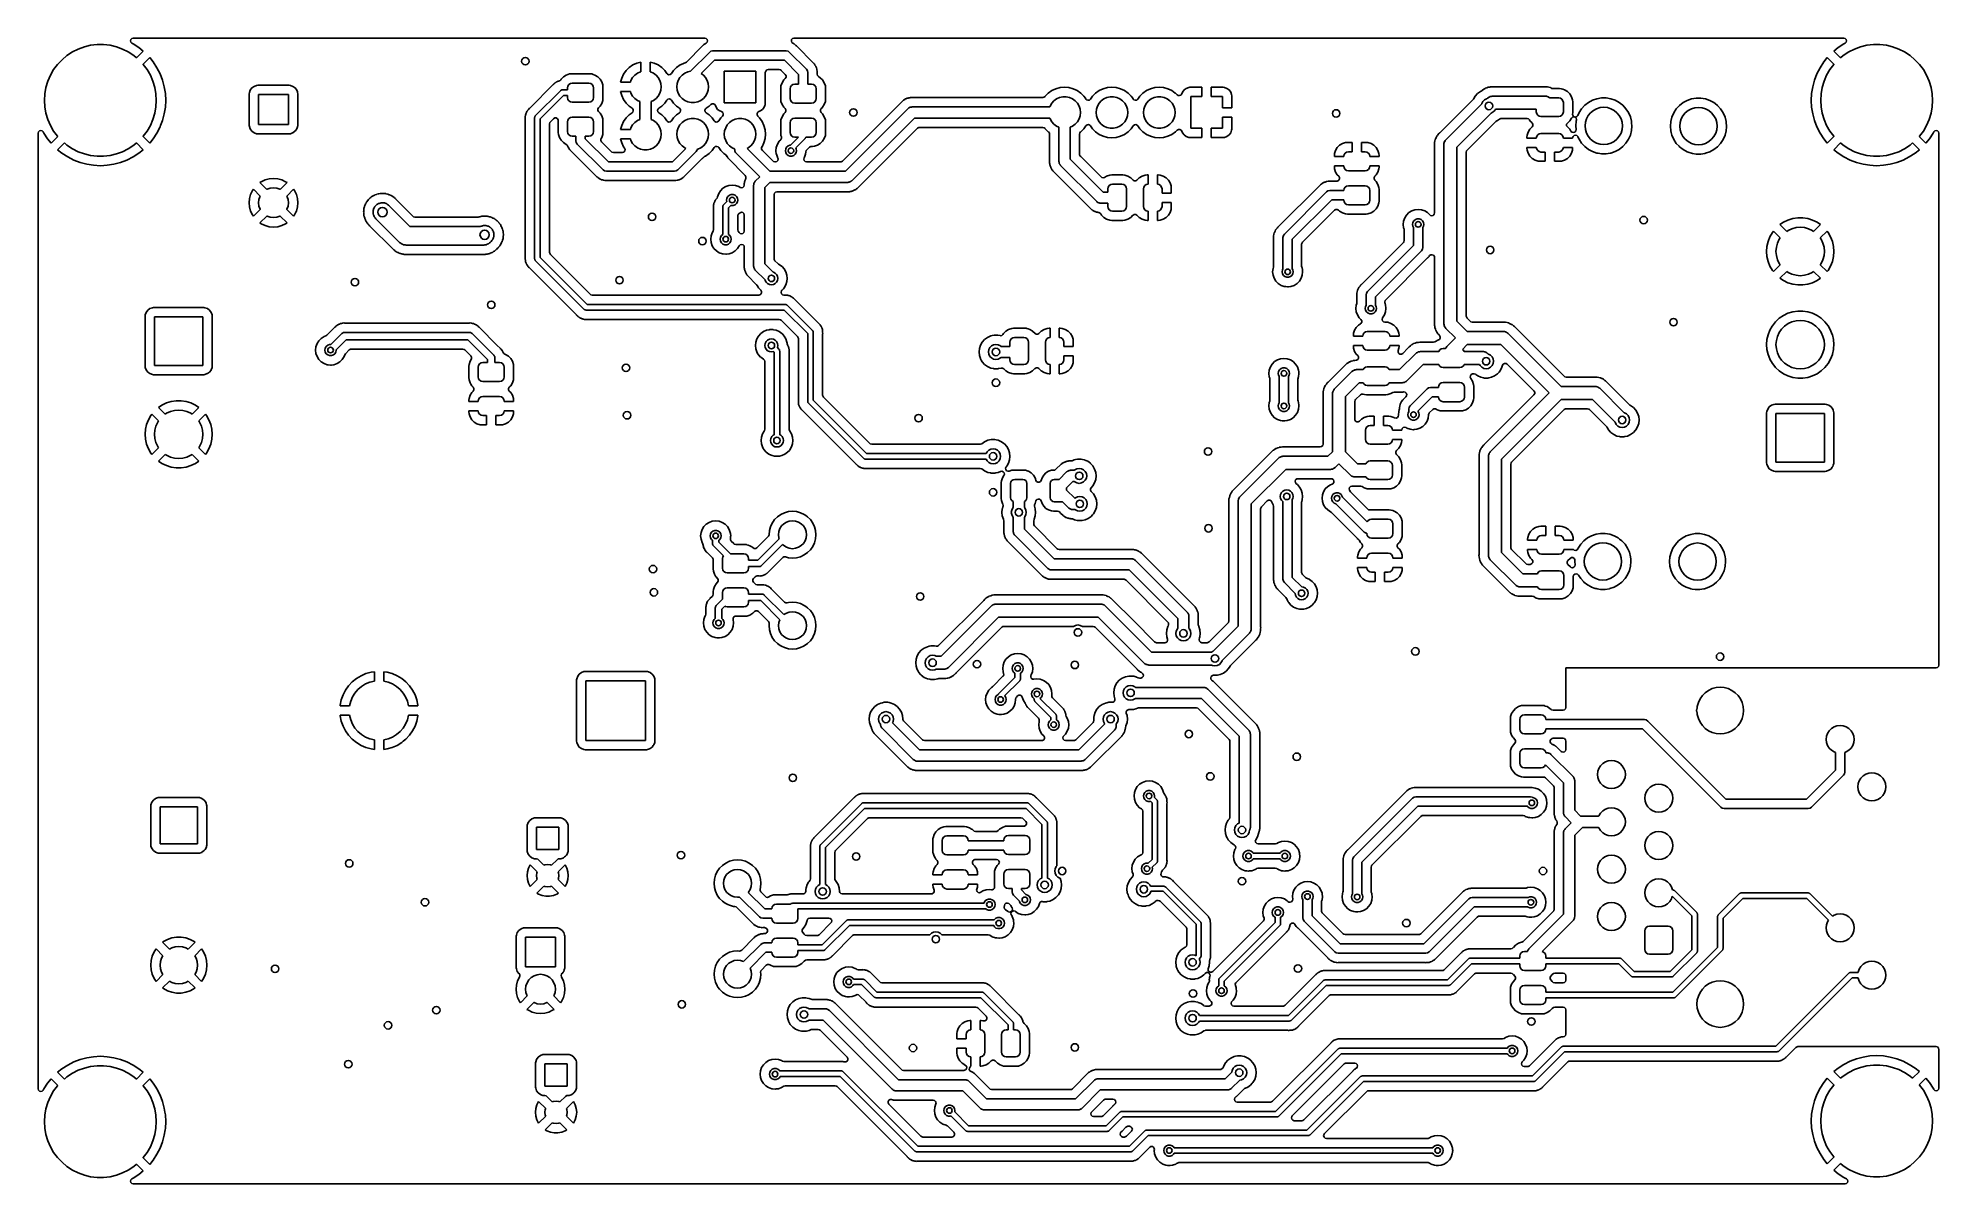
# Model space of a CAD drawing. Extents: x 44 to 146, y -87 to -25.
import ezdxf

# ---------------------------------------------------------------- set-up
doc = ezdxf.new("R2010")
doc.units = 0
doc.layers.add('BLACK', color=7, linetype='CONTINUOUS')

msp = doc.modelspace()

# ---------------------------------------------------------------- linework, layer by layer
at = {"layer": 'BLACK', "linetype": 'CONTINUOUS'}
for p, q in [((48.715332, -25.411299), (48.731368, -25.335856)), ((48.739166, -25.484652), (48.715332, -25.411299)), ((48.731368, -25.335856), (48.782976, -25.278538)), ((48.796484, -25.53626), (48.739166, -25.484652)), ((48.782976, -25.278538), (48.856329, -25.254704)), ((48.856329, -25.254704), (48.864128, -25.2545)), ((48.864128, -25.2545), (79.524103, -25.2545)), ((79.524103, -25.2545), (79.598603, -25.274462)), ((79.598603, -25.274462), (79.653141, -25.329)), ((79.653141, -25.478), (79.605978, -25.527989)), ((79.653141, -25.329), (79.673103, -25.4035)), ((79.673103, -25.4035), (79.653141, -25.478)), ((84.171865, -25.416487), (84.185258, -25.34053)), ((84.198245, -25.488963), (84.171865, -25.416487)), ((84.185258, -25.34053), (84.234835, -25.281447)), ((84.257328, -25.53854), (84.198245, -25.488963)), ((84.234835, -25.281447), (84.307311, -25.255067)), ((84.307311, -25.255067), (84.320298, -25.2545)), ((84.320298, -25.2545), (140.635872, -25.2545)), ((140.635872, -25.2545), (140.710372, -25.274462)), ((140.710372, -25.274462), (140.76491, -25.329)), ((140.76491, -25.478), (140.710372, -25.532538)), ((140.76491, -25.329), (140.784872, -25.4035)), ((140.784872, -25.4035), (140.76491, -25.478)), ((44.801867, -26.671637), (45.041275, -26.417879)), ((45.041275, -26.417879), (45.308524, -26.19363)), ((45.308524, -26.19363), (45.6, -26.001924)), ((45.6, -26.001924), (45.911761, -25.845352)), ((45.911761, -25.845352), (46.23959, -25.726031)), ((46.23959, -25.726031), (46.579055, -25.645577)), ((46.579055, -25.645577), (46.925566, -25.605076)), ((46.925566, -25.605076), (47.274434, -25.605076)), ((47.274434, -25.605076), (47.620945, -25.645577)), ((47.620945, -25.645577), (47.96041, -25.726031)), ((47.96041, -25.726031), (48.288239, -25.845352)), ((48.288239, -25.845352), (48.6, -26.001924)), ((48.6, -26.001924), (48.891476, -26.19363)), ((48.852388, -25.564744), (48.796484, -25.53626)), ((48.852408, -25.564755), (48.852388, -25.564744)), ((49.160071, -25.764554), (48.852408, -25.564755)), ((48.891476, -26.19363), (49.033577, -26.312867)), ((49.033577, -26.312867), (49.393149, -25.953297)), ((49.393149, -25.953297), (49.160071, -25.764554)), ((49.746701, -26.30685), (49.390259, -26.663291)), ((49.935445, -26.539928), (49.746701, -26.30685)), ((79.410064, -25.678567), (78.539994, -26.548636)), ((78.758864, -27.037581), (79.77322, -26.023226)), ((80.053553, -26.45), (79.341667, -27.161886)), ((79.413081, -25.675461), (79.410064, -25.678567)), ((79.464305, -25.621168), (79.413081, -25.675461)), ((79.470952, -25.615591), (79.464305, -25.621168)), ((79.474357, -25.612437), (79.470763, -25.615365)), ((79.470763, -25.615365), (79.470952, -25.615591)), ((79.47454, -25.612669), (79.474357, -25.612437)), ((79.481349, -25.607285), (79.47454, -25.612669)), ((79.54486, -25.56811), (79.481349, -25.607285)), ((79.548512, -25.565784), (79.54486, -25.56811)), ((79.605978, -25.527989), (79.548512, -25.565784)), ((79.77322, -26.023226), (79.773223, -26.023223)), ((79.773223, -26.023223), (79.854329, -25.96903)), ((79.854329, -25.96903), (79.95, -25.95)), ((79.95, -25.95), (83.9, -25.95)), ((83.796446, -26.45), (80.053553, -26.45)), ((84.5564, -27.209954), (83.796446, -26.45)), ((83.9, -25.95), (83.995671, -25.96903)), ((83.995671, -25.96903), (84.076777, -26.023223)), ((84.076777, -26.023223), (84.983177, -26.929623)), ((84.296675, -25.556887), (84.257328, -25.53854)), ((84.304057, -25.561441), (84.296675, -25.556887)), ((84.304212, -25.561188), (84.304057, -25.561441)), ((84.308127, -25.563682), (84.304212, -25.561188)), ((84.307965, -25.56393), (84.308127, -25.563682)), ((84.315216, -25.568699), (84.307965, -25.56393)), ((84.37238, -25.616666), (84.315216, -25.568699)), ((84.375731, -25.619396), (84.37238, -25.616666)), ((84.399777, -25.638409), (84.375731, -25.619396)), ((84.402922, -25.641554), (84.399777, -25.638409)), ((84.412505, -25.650335), (84.402922, -25.641554)), ((84.44961, -25.68147), (84.412505, -25.650335)), ((84.449614, -25.681474), (84.44961, -25.68147)), ((84.462856, -25.699262), (84.449614, -25.681474)), ((84.477014, -25.715646), (84.462856, -25.699262)), ((85.327846, -26.566478), (84.477014, -25.715646)), ((139.753297, -26.30685), (139.564554, -26.539928)), ((140.109739, -26.663292), (139.753297, -26.30685)), ((140.339928, -25.764554), (140.10685, -25.953297)), ((140.10685, -25.953297), (140.466421, -26.312868)), ((140.647592, -25.564755), (140.339928, -25.764554)), ((140.466421, -26.312868), (140.608524, -26.19363)), ((140.608524, -26.19363), (140.9, -26.001924)), ((140.647605, -25.564748), (140.647592, -25.564755)), ((140.703517, -25.53626), (140.647605, -25.564748)), ((140.710372, -25.532538), (140.703517, -25.53626)), ((140.9, -26.001924), (141.211761, -25.845352)), ((141.211761, -25.845352), (141.53959, -25.726031)), ((141.53959, -25.726031), (141.879055, -25.645577)), ((141.879055, -25.645577), (142.225566, -25.605076)), ((142.225566, -25.605076), (142.574434, -25.605076)), ((142.574434, -25.605076), (142.920945, -25.645577)), ((142.920945, -25.645577), (143.26041, -25.726031)), ((143.26041, -25.726031), (143.588239, -25.845352)), ((143.588239, -25.845352), (143.9, -26.001924)), ((143.9, -26.001924), (144.191476, -26.19363)), ((144.191476, -26.19363), (144.458725, -26.417879)), ((144.458725, -26.417879), (144.698133, -26.671637)), ((44.280922, -27.57394), (44.419102, -27.253602)), ((44.419102, -27.253602), (44.593537, -26.951473)), ((44.593537, -26.951473), (44.801867, -26.671637)), ((49.390259, -26.663291), (49.398133, -26.671637)), ((49.398133, -26.671637), (49.606463, -26.951473)), ((49.606463, -26.951473), (49.780898, -27.253602)), ((49.780898, -27.253602), (49.919078, -27.57394)), ((50.135244, -26.847592), (49.935445, -26.539928)), ((50.135251, -26.847605), (50.135244, -26.847592)), ((50.3018, -27.174476), (50.135251, -26.847605)), ((50.43326, -27.51694), (50.3018, -27.174476)), ((50.433267, -27.51696), (50.43326, -27.51694)), ((50.528212, -27.8713), (50.433267, -27.51696)), ((71.801192, -27.49022), (71.745091, -27.543148)), ((71.822085, -27.456347), (71.801192, -27.49022)), ((71.946143, -27.332288), (71.822085, -27.456347)), ((72.095466, -27.240186), (71.946143, -27.332288)), ((72.262002, -27.185001), (72.095466, -27.240186)), ((72.364796, -27.1745), (72.262002, -27.185001)), ((73.364804, -27.1745), (72.364796, -27.1745)), ((73.364809, -27.1745), (73.364804, -27.1745)), ((73.450465, -27.18325), (73.364809, -27.1745)), ((73.467598, -27.185001), (73.450465, -27.18325)), ((73.542813, -27.209925), (73.467598, -27.185001)), ((73.634134, -27.240186), (73.542813, -27.209925)), ((73.783456, -27.332288), (73.634134, -27.240186)), ((73.907512, -27.456344), (73.783456, -27.332288)), ((73.999614, -27.605666), (73.907512, -27.456344)), ((75.071568, -27.411512), (75.014364, -27.624999)), ((75.171402, -27.197419), (75.071568, -27.411512)), ((75.306891, -27.00392), (75.171402, -27.197419)), ((75.47392, -26.836891), (75.306891, -27.00392)), ((75.667419, -26.701402), (75.47392, -26.836891)), ((75.537383, -27.625), (75.568486, -27.529274)), ((75.568486, -27.529274), (75.657336, -27.375383)), ((75.657336, -27.375383), (75.776239, -27.243327)), ((75.881512, -26.601568), (75.667419, -26.701402)), ((75.776239, -27.243327), (75.92, -27.138878)), ((76.094999, -26.544364), (75.881512, -26.601568)), ((75.92, -27.138878), (76.082336, -27.066602)), ((76.082336, -27.066602), (76.095, -27.06391)), ((76.095, -26.544364), (76.094999, -26.544364)), ((76.095, -27.06391), (76.095, -26.544364)), ((76.808489, -26.601568), (76.595, -26.544364)), ((76.595, -26.544364), (76.595, -27.06391)), ((76.595, -27.06391), (76.607664, -27.066602)), ((76.607664, -27.066602), (76.77, -27.138878)), ((76.77, -27.138878), (76.913761, -27.243327)), ((76.808491, -26.601569), (76.808489, -26.601568)), ((77.022579, -26.7014), (76.808491, -26.601569)), ((76.913761, -27.243327), (77.032664, -27.375383)), ((77.022588, -26.701406), (77.022579, -26.7014)), ((77.216076, -26.836888), (77.022588, -26.701406)), ((77.032664, -27.375383), (77.121514, -27.529274)), ((77.121514, -27.529274), (77.176425, -27.698275)), ((77.383108, -27.00392), (77.216076, -26.836888)), ((77.49264, -27.160348), (77.383108, -27.00392)), ((77.529231, -27.196938), (77.49264, -27.160348)), ((77.601707, -27.223318), (77.529231, -27.196938)), ((77.677664, -27.209925), (77.601707, -27.223318)), ((77.736747, -27.160348), (77.677664, -27.209925)), ((77.846503, -27.0036), (77.736747, -27.160348)), ((78.013596, -26.836507), (77.846503, -27.0036)), ((78.207168, -26.700967), (78.013596, -26.836507)), ((78.053575, -27.698275), (78.108486, -27.529274)), ((78.108486, -27.529274), (78.197336, -27.375383)), ((78.197336, -27.375383), (78.316239, -27.243327)), ((78.207171, -26.700965), (78.207168, -26.700966)), ((78.207168, -26.700966), (78.207168, -26.700967)), ((78.342748, -26.637744), (78.207171, -26.700965)), ((78.316239, -27.243327), (78.46, -27.138878)), ((78.42134, -26.601095), (78.342748, -26.637744)), ((78.473201, -26.587199), (78.42134, -26.601095)), ((78.46, -27.138878), (78.622336, -27.066602)), ((78.539994, -26.548636), (78.473201, -26.587199)), ((78.622336, -27.066602), (78.758864, -27.037581)), ((79.341667, -27.161886), (79.453761, -27.243327)), ((79.453761, -27.243327), (79.572664, -27.375383)), ((79.572664, -27.375383), (79.661514, -27.529274)), ((79.661514, -27.529274), (79.716425, -27.698275)), ((80.575, -28.725), (80.575, -27.025)), ((80.575, -27.025), (82.275, -27.025)), ((82.275, -27.025), (82.275, -28.725)), ((82.775499, -27.099499), (82.795461, -27.025)), ((82.7755, -28.772873), (82.775499, -27.099499)), ((82.795461, -27.025), (82.849999, -26.970462)), ((82.849999, -26.970462), (82.924499, -26.9505)), ((82.924499, -26.9505), (83.527414, -26.9505)), ((83.527414, -26.9505), (83.601914, -26.970462)), ((83.601914, -26.970462), (83.632773, -26.994141)), ((83.632773, -26.994141), (83.775499, -27.136867)), ((83.76369, -27.50634), (83.671586, -27.655666)), ((83.848973, -27.421057), (83.76369, -27.50634)), ((83.775499, -27.136867), (83.848973, -27.21034)), ((83.848973, -27.21034), (83.887537, -27.277135)), ((83.887537, -27.354263), (83.848973, -27.421057)), ((83.887537, -27.277135), (83.887537, -27.354263)), ((84.5564, -27.725), (84.5564, -27.209954)), ((84.983177, -26.929623), (85.03737, -27.010729)), ((85.03737, -27.010729), (85.0564, -27.1064)), ((85.0564, -27.1064), (85.0564, -27.725)), ((85.330955, -26.569498), (85.327846, -26.566478)), ((85.385232, -26.620706), (85.330955, -26.569498)), ((85.390806, -26.627349), (85.385232, -26.620706)), ((85.391034, -26.627157), (85.390806, -26.627349)), ((85.393969, -26.630759), (85.391034, -26.627157)), ((85.393735, -26.630945), (85.393969, -26.630759)), ((85.399115, -26.637748), (85.393735, -26.630945)), ((85.413002, -26.660264), (85.399115, -26.637748)), ((85.438317, -26.701306), (85.413002, -26.660264)), ((85.44059, -26.704874), (85.438317, -26.701306)), ((85.481637, -26.767283), (85.44059, -26.704874)), ((85.481637, -26.767284), (85.481637, -26.767283)), ((85.485531, -26.775037), (85.481637, -26.767284)), ((85.485796, -26.774903), (85.485531, -26.775037)), ((85.487816, -26.779076), (85.485796, -26.774903)), ((85.487547, -26.779202), (85.487816, -26.779076)), ((85.491211, -26.787062), (85.487547, -26.779202)), ((85.491214, -26.787066), (85.491211, -26.787062)), ((85.514705, -26.85796), (85.491214, -26.787066)), ((85.516089, -26.861943), (85.514705, -26.85796)), ((85.5389, -26.924616), (85.516089, -26.861943)), ((85.54164, -26.932142), (85.5389, -26.924616)), ((85.543642, -26.94059), (85.54164, -26.932142)), ((85.543933, -26.94052), (85.543642, -26.94059)), ((85.544936, -26.945047), (85.543933, -26.94052)), ((85.544644, -26.945108), (85.544936, -26.945047)), ((85.546398, -26.953602), (85.544644, -26.945108)), ((85.552903, -27.027955), (85.546398, -26.953602)), ((85.553344, -27.032272), (85.552903, -27.027955)), ((85.5569, -27.062688), (85.553344, -27.032272)), ((85.5569, -27.067134), (85.5569, -27.062688)), ((85.557467, -27.080119), (85.5569, -27.067134)), ((85.5569, -27.171927), (85.558473, -27.150331)), ((85.5569, -27.195409), (85.5569, -27.171927)), ((85.57475, -27.266125), (85.5569, -27.195409)), ((85.561689, -27.128377), (85.557467, -27.080119)), ((85.558473, -27.150331), (85.560445, -27.136867)), ((85.560445, -27.136867), (85.561689, -27.128377)), ((85.627678, -27.322225), (85.57475, -27.266125)), ((85.725056, -27.382288), (85.627678, -27.322225)), ((85.849112, -27.506344), (85.725056, -27.382288)), ((85.941214, -27.655666), (85.849112, -27.506344)), ((139.066732, -27.51696), (138.971787, -27.8713)), ((139.066739, -27.51694), (139.066732, -27.51696)), ((139.198199, -27.174476), (139.066739, -27.51694)), ((139.364748, -26.847605), (139.198199, -27.174476)), ((139.364755, -26.847592), (139.364748, -26.847605)), ((139.564554, -26.539928), (139.364755, -26.847592)), ((139.580922, -27.57394), (139.719102, -27.253602)), ((139.719102, -27.253602), (139.893537, -26.951473)), ((139.893537, -26.951473), (140.101867, -26.671637)), ((140.101867, -26.671637), (140.109739, -26.663292)), ((144.698133, -26.671637), (144.906463, -26.951473)), ((144.906463, -26.951473), (145.080898, -27.253602)), ((145.080898, -27.253602), (145.219078, -27.57394)), ((44.1, -28.6), (44.120285, -28.251721)), ((44.120285, -28.251721), (44.180865, -27.908152)), ((44.180865, -27.908152), (44.280922, -27.57394)), ((49.919078, -27.57394), (50.019135, -27.908152)), ((50.019135, -27.908152), (50.079715, -28.251721)), ((50.079715, -28.251721), (50.1, -28.6)), ((50.528213, -27.871303), (50.528212, -27.8713)), ((50.585603, -28.233653), (50.528213, -27.871303)), ((50.604802, -28.6), (50.585603, -28.233653)), ((55.093908, -28.185866), (55.0875, -28.245463)), ((55.0875, -28.245463), (55.0875, -29.941212)), ((55.144202, -28.051019), (55.093908, -28.185866)), ((55.144204, -28.051015), (55.144202, -28.051019)), ((55.230452, -27.935804), (55.144204, -28.051015)), ((55.230455, -27.935801), (55.230452, -27.935804)), ((55.345666, -27.849553), (55.230455, -27.935801)), ((55.34567, -27.849551), (55.345666, -27.849553)), ((55.480515, -27.799258), (55.34567, -27.849551)), ((55.480521, -27.799257), (55.480515, -27.799258)), ((55.540111, -27.792851), (55.480521, -27.799257)), ((55.540136, -27.792849), (55.540111, -27.792851)), ((57.235876, -27.792849), (55.540136, -27.792849)), ((55.588, -29.893349), (55.588, -28.293349)), ((55.588, -28.293349), (57.188, -28.293349)), ((57.188, -28.293349), (57.188, -29.893349)), ((57.295482, -27.799257), (57.235876, -27.792849)), ((57.430329, -27.849551), (57.295482, -27.799257)), ((57.430333, -27.849553), (57.430329, -27.849551)), ((57.545544, -27.935801), (57.430333, -27.849553)), ((57.545547, -27.935804), (57.545544, -27.935801)), ((57.631795, -28.051015), (57.545547, -27.935804)), ((57.631797, -28.051019), (57.631795, -28.051015)), ((57.667588, -28.146982), (57.631797, -28.051019)), ((57.682091, -28.185866), (57.667588, -28.146982)), ((57.688499, -28.245477), (57.682091, -28.185866)), ((57.6885, -29.941222), (57.688499, -28.245477)), ((71.400868, -27.754184), (70.152434, -29.002618)), ((70.443934, -29.418934), (71.781434, -28.081434)), ((71.949632, -28.3375), (70.7, -29.587132)), ((71.410313, -27.743805), (71.400868, -27.754184)), ((71.438663, -27.709537), (71.410313, -27.743805)), ((71.454244, -27.698216), (71.438663, -27.709537)), ((71.472011, -27.683041), (71.454244, -27.698216)), ((71.485633, -27.66942), (71.472011, -27.683041)), ((71.523923, -27.646775), (71.485633, -27.66942)), ((71.535651, -27.63907), (71.523923, -27.646775)), ((71.571623, -27.612935), (71.535651, -27.63907)), ((71.571633, -27.61293), (71.571623, -27.612935)), ((71.58953, -27.605844), (71.571633, -27.61293)), ((71.610521, -27.59556), (71.58953, -27.605844)), ((71.627099, -27.585756), (71.610521, -27.59556)), ((71.669815, -27.573345), (71.627099, -27.585756)), ((71.68309, -27.5688), (71.669815, -27.573345)), ((71.729225, -27.550535), (71.68309, -27.5688)), ((71.745091, -27.543148), (71.729225, -27.550535)), ((71.781434, -28.081434), (71.798535, -28.07156)), ((71.798535, -28.07156), (71.8125, -28.057596)), ((71.8125, -28.057596), (71.831574, -28.052484)), ((71.831574, -28.052484), (71.848677, -28.042611)), ((71.848677, -28.042611), (71.868425, -28.042611)), ((71.868425, -28.042611), (71.8875, -28.0375)), ((71.8875, -28.0375), (72.1648, -28.0375)), ((72.1648, -28.3375), (71.949632, -28.3375)), ((72.1648, -27.925), (72.18383, -27.829329)), ((72.1648, -28.0375), (72.1648, -27.925)), ((72.1648, -28.45), (72.1648, -28.3375)), ((72.18383, -28.545671), (72.1648, -28.45)), ((72.18383, -27.829329), (72.238023, -27.748223)), ((72.238023, -28.626777), (72.18383, -28.545671)), ((72.238023, -27.748223), (72.319129, -27.69403)), ((72.319129, -27.69403), (72.4148, -27.675)), ((72.4148, -27.675), (73.3148, -27.675)), ((73.3148, -27.675), (73.410471, -27.69403)), ((73.410471, -27.69403), (73.491577, -27.748223)), ((73.491577, -27.748223), (73.54577, -27.829329)), ((73.54577, -28.545671), (73.491577, -28.626777)), ((73.54577, -27.829329), (73.5648, -27.925)), ((73.5648, -28.45), (73.54577, -28.545671)), ((73.5648, -27.925), (73.5648, -28.45)), ((74.054799, -27.772203), (73.999614, -27.605666)), ((74.065299, -27.874992), (74.054799, -27.772203)), ((74.054799, -28.602797), (74.0653, -28.500009)), ((74.0653, -28.500009), (74.065299, -27.874992)), ((75.014364, -27.624999), (75.014364, -27.625)), ((75.014364, -27.625), (75.537383, -27.625)), ((75.014364, -28.125), (75.071568, -28.338489)), ((75.537383, -28.125), (75.014364, -28.125)), ((75.071568, -28.338489), (75.071569, -28.338491)), ((75.071569, -28.338491), (75.1714, -28.552579)), ((75.1714, -28.552579), (75.171406, -28.552588)), ((75.171406, -28.552588), (75.306888, -28.746076)), ((75.568486, -28.220726), (75.537383, -28.125)), ((75.657336, -28.374617), (75.568486, -28.220726)), ((75.776239, -28.506673), (75.657336, -28.374617)), ((75.92, -28.611122), (75.776239, -28.506673)), ((76.913761, -28.506673), (76.77, -28.611122)), ((77.032664, -28.374617), (76.913761, -28.506673)), ((77.121514, -28.220726), (77.032664, -28.374617)), ((77.176425, -28.051725), (77.121514, -28.220726)), ((77.176425, -27.698275), (77.195, -27.875)), ((77.195, -27.875), (77.176425, -28.051725)), ((77.49264, -28.589652), (77.551724, -28.540075)), ((77.551724, -28.540075), (77.62768, -28.526682)), ((77.62768, -28.526682), (77.700157, -28.553061)), ((77.700157, -28.553061), (77.736747, -28.589652)), ((78.035, -27.875), (78.053575, -27.698275)), ((78.053575, -28.051725), (78.035, -27.875)), ((78.108486, -28.220726), (78.053575, -28.051725)), ((78.197336, -28.374617), (78.108486, -28.220726)), ((78.316239, -28.506673), (78.197336, -28.374617)), ((78.46, -28.611122), (78.316239, -28.506673)), ((79.453761, -28.506673), (79.31, -28.611122)), ((79.572664, -28.374617), (79.453761, -28.506673)), ((79.661514, -28.220726), (79.572664, -28.374617)), ((79.716425, -28.051725), (79.661514, -28.220726)), ((79.716425, -27.698275), (79.735, -27.875)), ((79.735, -27.875), (79.716425, -28.051725)), ((83.605961, -27.9244), (83.6059, -27.924995)), ((83.6059, -27.924995), (83.6059, -28.550003)), ((83.6059, -28.550003), (83.616337, -28.652174)), ((83.616401, -27.822203), (83.605961, -27.9244)), ((83.671586, -27.655666), (83.616401, -27.822201)), ((83.616401, -27.822201), (83.616401, -27.822202)), ((83.616401, -27.822202), (83.616401, -27.822203)), ((84.1064, -27.975), (84.12543, -27.879329)), ((84.1064, -28.5), (84.1064, -27.975)), ((84.12543, -28.595671), (84.1064, -28.5)), ((84.12543, -27.879329), (84.179623, -27.798223)), ((84.179623, -27.798223), (84.260729, -27.74403)), ((84.260729, -27.74403), (84.3564, -27.725)), ((84.3564, -27.725), (84.5564, -27.725)), ((85.0564, -27.725), (85.2564, -27.725)), ((85.2564, -27.725), (85.352071, -27.74403)), ((85.352071, -27.74403), (85.433177, -27.798223)), ((85.433177, -27.798223), (85.48737, -27.879329)), ((85.48737, -27.879329), (85.5064, -27.975)), ((85.5064, -28.5), (85.48737, -28.595671)), ((85.5064, -27.975), (85.5064, -28.5)), ((85.996399, -27.822203), (85.941214, -27.655666)), ((86.006899, -27.924992), (85.996399, -27.822203)), ((85.996399, -28.652797), (86.0069, -28.550009)), ((86.0069, -28.550009), (86.006899, -27.924992)), ((90.254641, -28.551905), (90.22142, -28.567904)), ((90.269258, -28.543827), (90.254641, -28.551905)), ((90.30048, -28.524209), (90.269258, -28.543827)), ((90.335279, -28.512032), (90.30048, -28.524209)), ((90.350708, -28.505642), (90.335279, -28.512032)), ((90.383941, -28.489639), (90.350708, -28.505642)), ((90.41989, -28.481433), (90.383941, -28.489639)), ((90.435937, -28.47681), (90.41989, -28.481433)), ((90.470739, -28.464633), (90.435937, -28.47681)), ((90.470741, -28.464632), (90.470739, -28.464633)), ((90.507391, -28.460502), (90.470741, -28.464632)), ((90.523854, -28.457704), (90.507391, -28.460502)), ((90.559798, -28.449501), (90.523854, -28.457704)), ((90.559805, -28.4495), (90.559798, -28.449501)), ((90.559806, -28.4495), (90.559805, -28.4495)), ((90.740194, -28.4495), (90.559806, -28.4495)), ((97.664295, -28.4495), (90.740194, -28.4495)), ((97.72727, -28.435537), (97.664295, -28.4495)), ((97.786352, -28.385958), (97.72727, -28.435537)), ((97.791502, -28.378601), (97.786352, -28.385958)), ((97.958596, -28.211507), (97.791502, -28.378601)), ((98.152168, -28.075967), (97.958596, -28.211507)), ((98.152171, -28.075965), (98.152168, -28.075966)), ((98.152168, -28.075966), (98.152168, -28.075967)), ((98.366337, -27.976097), (98.152171, -28.075965)), ((98.261239, -28.618327), (98.405, -28.513878)), ((98.366339, -27.976096), (98.366337, -27.976097)), ((98.36634, -27.976096), (98.366339, -27.976096)), ((98.59459, -27.914937), (98.36634, -27.976096)), ((98.405, -28.513878), (98.567336, -28.441602)), ((98.567336, -28.441602), (98.741151, -28.404656)), ((98.83, -27.894341), (98.59459, -27.914937)), ((98.741151, -28.404656), (98.918849, -28.404656)), ((99.065409, -27.914937), (98.83, -27.894341)), ((98.918849, -28.404656), (99.092664, -28.441602)), ((99.293661, -27.976096), (99.065409, -27.914937)), ((99.092664, -28.441602), (99.255, -28.513878)), ((99.255, -28.513878), (99.398761, -28.618327)), ((99.293663, -27.976097), (99.293661, -27.976096)), ((99.50783, -28.075965), (99.293663, -27.976097)), ((99.701401, -28.211505), (99.50783, -28.075965)), ((99.868495, -28.378599), (99.701401, -28.211505)), ((99.946246, -28.48964), (99.868495, -28.378599)), ((99.977946, -28.534912), (99.946246, -28.48964)), ((100.014537, -28.571503), (99.977946, -28.534912)), ((100.222054, -28.534912), (100.16297, -28.584489)), ((100.331506, -28.378597), (100.222054, -28.534912)), ((100.498596, -28.211507), (100.331506, -28.378597)), ((100.692168, -28.075967), (100.498596, -28.211507)), ((100.692171, -28.075965), (100.692168, -28.075966)), ((100.692168, -28.075966), (100.692168, -28.075967)), ((100.906337, -27.976097), (100.692171, -28.075965)), ((100.801239, -28.618327), (100.945, -28.513878)), ((100.906339, -27.976096), (100.906337, -27.976097)), ((100.90634, -27.976096), (100.906339, -27.976096)), ((101.13459, -27.914937), (100.90634, -27.976096)), ((100.945, -28.513878), (101.107336, -28.441602)), ((101.107336, -28.441602), (101.281151, -28.404656)), ((101.37, -27.894341), (101.13459, -27.914937)), ((101.281151, -28.404656), (101.458849, -28.404656)), ((101.605409, -27.914937), (101.37, -27.894341)), ((101.458849, -28.404656), (101.632664, -28.441602)), ((101.833661, -27.976096), (101.605409, -27.914937)), ((101.632664, -28.441602), (101.795, -28.513878)), ((101.795, -28.513878), (101.938761, -28.618327)), ((101.833663, -27.976097), (101.833661, -27.976096)), ((102.04783, -28.075965), (101.833663, -27.976097)), ((102.241401, -28.211505), (102.04783, -28.075965)), ((102.408495, -28.378599), (102.241401, -28.211505)), ((102.486246, -28.48964), (102.408495, -28.378599)), ((102.517946, -28.534912), (102.486246, -28.48964)), ((102.554537, -28.571503), (102.517946, -28.534912)), ((102.762054, -28.534912), (102.70297, -28.584489)), ((102.871506, -28.378597), (102.762054, -28.534912)), ((103.038596, -28.211507), (102.871506, -28.378597)), ((103.232168, -28.075967), (103.038596, -28.211507)), ((103.232171, -28.075965), (103.232168, -28.075966)), ((103.232168, -28.075966), (103.232168, -28.075967)), ((103.446337, -27.976097), (103.232171, -28.075965)), ((103.341239, -28.618327), (103.485, -28.513878)), ((103.446339, -27.976096), (103.446337, -27.976097)), ((103.44634, -27.976096), (103.446339, -27.976096)), ((103.67459, -27.914937), (103.44634, -27.976096)), ((103.485, -28.513878), (103.647336, -28.441602)), ((103.647336, -28.441602), (103.821151, -28.404656)), ((103.91, -27.894341), (103.67459, -27.914937)), ((103.821151, -28.404656), (103.998849, -28.404656)), ((104.145409, -27.914937), (103.91, -27.894341)), ((103.998849, -28.404656), (104.172664, -28.441602)), ((104.373661, -27.976096), (104.145409, -27.914937)), ((104.172664, -28.441602), (104.335, -28.513878)), ((104.335, -28.513878), (104.478761, -28.618327)), ((104.373663, -27.976097), (104.373661, -27.976096)), ((104.58783, -28.075965), (104.373663, -27.976097)), ((104.773251, -28.205798), (104.58783, -28.075965)), ((104.781402, -28.211506), (104.773251, -28.205798)), ((104.876207, -28.306311), (104.781402, -28.211506)), ((104.929494, -28.340557), (104.876207, -28.306311)), ((105.006273, -28.347889), (104.929494, -28.340557)), ((105.076432, -28.31585), (105.006273, -28.347889)), ((105.121171, -28.253024), (105.076432, -28.31585)), ((105.156647, -28.157911), (105.121171, -28.253024)), ((105.15665, -28.157905), (105.156647, -28.157911)), ((105.242809, -28.042812), (105.15665, -28.157905)), ((105.242812, -28.042809), (105.242809, -28.042812)), ((105.357905, -27.95665), (105.242812, -28.042809)), ((105.357915, -27.956645), (105.357905, -27.95665)), ((105.492622, -27.906401), (105.357915, -27.956645)), ((105.552157, -27.900001), (105.492622, -27.906401)), ((105.552177, -27.9), (105.552157, -27.900001)), ((106.2, -27.9), (105.552177, -27.9)), ((105.6, -30.1), (105.6, -28.4)), ((105.6, -28.4), (106.2, -28.4)), ((106.2, -28.4), (106.2, -27.9)), ((107.347823, -27.9), (106.7, -27.9)), ((106.7, -27.9), (106.7, -28.4)), ((106.7, -28.4), (107.3, -28.4)), ((107.3, -28.4), (107.3, -29)), ((107.347842, -27.900001), (107.347823, -27.9)), ((107.407378, -27.906401), (107.347842, -27.900001)), ((107.542084, -27.956645), (107.407376, -27.906401)), ((107.407376, -27.906401), (107.407378, -27.906401)), ((107.542094, -27.95665), (107.542084, -27.956645)), ((107.657187, -28.042809), (107.542094, -27.95665)), ((107.65719, -28.042812), (107.657187, -28.042809)), ((107.743349, -28.157905), (107.65719, -28.042812)), ((107.743354, -28.157915), (107.743349, -28.157905)), ((107.793598, -28.292622), (107.743354, -28.157915)), ((107.799998, -28.352157), (107.793598, -28.292622)), ((107.8, -28.352177), (107.799998, -28.352157)), ((107.8, -29), (107.8, -28.352177)), ((120.768957, -28.528252), (118.959726, -30.337483)), ((120.792635, -28.497394), (120.768957, -28.528252)), ((120.867465, -28.367787), (120.792635, -28.497394)), ((120.867468, -28.367782), (120.867465, -28.367787)), ((120.994127, -28.227113), (120.867468, -28.367782)), ((121.147273, -28.115846), (120.994127, -28.227113)), ((121.147277, -28.115844), (121.147273, -28.115846)), ((121.183499, -28.099717), (121.147277, -28.115844)), ((121.228248, -28.068963), (121.183499, -28.099717)), ((121.236611, -28.0606), (121.228248, -28.068963)), ((121.242905, -28.055541), (121.236611, -28.0606)), ((121.248355, -28.051118), (121.242825, -28.055441)), ((121.242825, -28.055441), (121.242905, -28.055541)), ((121.248432, -28.051219), (121.248355, -28.051118)), ((121.254861, -28.046331), (121.248432, -28.051219)), ((121.322548, -28.005605), (121.254861, -28.046331)), ((121.325975, -28.003479), (121.322548, -28.005605)), ((121.392485, -27.960966), (121.325975, -28.003479)), ((121.364886, -28.576393), (121.476393, -28.519577)), ((121.399721, -27.957378), (121.392485, -27.960966)), ((121.405993, -27.954232), (121.399664, -27.957264)), ((121.399664, -27.957264), (121.399721, -27.957378)), ((121.406047, -27.954347), (121.405993, -27.954232)), ((121.413372, -27.950958), (121.406047, -27.954347)), ((121.488216, -27.925738), (121.413372, -27.950958)), ((121.476393, -28.519577), (121.487152, -28.517872)), ((121.487152, -28.517872), (121.525112, -28.479913)), ((121.492015, -27.9244), (121.488216, -27.925738)), ((121.566129, -27.897173), (121.492015, -27.9244)), ((121.525112, -28.479913), (121.552717, -28.456533)), ((121.552717, -28.456533), (121.557626, -28.451201)), ((121.557626, -28.451201), (121.561468, -28.449121)), ((121.561468, -28.449121), (121.569223, -28.442554)), ((121.573972, -27.895223), (121.566129, -27.897173)), ((121.569223, -28.442554), (121.614563, -28.420387)), ((121.580772, -27.893497), (121.573941, -27.895098)), ((121.573941, -27.895098), (121.573972, -27.895223)), ((121.5808, -27.893623), (121.580772, -27.893497)), ((121.588687, -27.891886), (121.5808, -27.893623)), ((121.58869, -27.891886), (121.588687, -27.891886)), ((121.588692, -27.891885), (121.58869, -27.891886)), ((121.588696, -27.891885), (121.588692, -27.891885)), ((121.667225, -27.883343), (121.588696, -27.891885)), ((121.614563, -28.420387), (121.658955, -28.396364)), ((121.658955, -28.396364), (121.666163, -28.395161)), ((121.666163, -28.395161), (121.672732, -28.39195)), ((121.671225, -27.882853), (121.667225, -27.883343)), ((121.74943, -27.872198), (121.671225, -27.882853)), ((121.672732, -28.39195), (121.722822, -28.385706)), ((121.722822, -28.385706), (121.7726, -28.3774)), ((121.796781, -27.876054), (121.74943, -27.872198)), ((121.7726, -28.3774), (124.6226, -28.3774)), ((121.801123, -27.876408), (121.796781, -27.876054)), ((121.813216, -27.8769), (121.801123, -27.876408)), ((124.527572, -27.8769), (121.813216, -27.8769)), ((124.545104, -27.875233), (124.527572, -27.8769)), ((124.545115, -27.875363), (124.545104, -27.875233)), ((124.553173, -27.874706), (124.545115, -27.875363)), ((124.6321, -27.876845), (124.553173, -27.874706)), ((124.6226, -28.3774), (124.65865, -28.380387)), ((124.636135, -27.8769), (124.6321, -27.876845)), ((124.715096, -27.8769), (124.636135, -27.8769)), ((124.65865, -28.380387), (124.665893, -28.380088)), ((124.665893, -28.380088), (124.67008, -28.381334)), ((124.67008, -28.381334), (124.680208, -28.382174)), ((124.680208, -28.382174), (124.727939, -28.39856)), ((124.715097, -27.8769), (124.715096, -27.8769)), ((124.723125, -27.877773), (124.715097, -27.8769)), ((124.723138, -27.877644), (124.723125, -27.877773)), ((124.730112, -27.878498), (124.723138, -27.877644)), ((124.727939, -28.39856), (124.776319, -28.412963)), ((124.730095, -27.878626), (124.730112, -27.878498)), ((124.738099, -27.879716), (124.730095, -27.878626)), ((124.814743, -27.898777), (124.738099, -27.879716)), ((124.776319, -28.412963), (124.782267, -28.41721)), ((124.782267, -28.41721), (124.789182, -28.419584)), ((124.789182, -28.419584), (124.82902, -28.450591)), ((124.818671, -27.899697), (124.814743, -27.898777)), ((124.895763, -27.916666), (124.818671, -27.899697)), ((124.82902, -28.450591), (124.857884, -28.4712)), ((124.857884, -28.4712), (125.3414, -28.4712)), ((124.903418, -27.919246), (124.895763, -27.916666)), ((124.903459, -27.919123), (124.903418, -27.919246)), ((124.910086, -27.921456), (124.903459, -27.919123)), ((124.910041, -27.921579), (124.910086, -27.921456)), ((124.91762, -27.924363), (124.910041, -27.921579)), ((124.979771, -27.955186), (124.91762, -27.924363)), ((125.045971, -27.9707), (124.979771, -27.955186)), ((125.391405, -27.9707), (125.045971, -27.9707)), ((125.3414, -28.4712), (125.437071, -28.49023)), ((125.391409, -27.9707), (125.391405, -27.9707)), ((125.473639, -27.9791), (125.391409, -27.9707)), ((125.437071, -28.49023), (125.518177, -28.544423)), ((125.494198, -27.981201), (125.473639, -27.9791)), ((125.564741, -28.004577), (125.494198, -27.981201)), ((125.518177, -28.544423), (125.57237, -28.625529)), ((125.660734, -28.036386), (125.564741, -28.004577)), ((125.810056, -28.128488), (125.660734, -28.036386)), ((125.934112, -28.252544), (125.810056, -28.128488)), ((126.026214, -28.401866), (125.934112, -28.252544)), ((126.081399, -28.568403), (126.026214, -28.401866)), ((127.392386, -28.512428), (127.157188, -28.593172)), ((127.39239, -28.512427), (127.392386, -28.512428)), ((127.637664, -28.4715), (127.39239, -28.512427)), ((127.637665, -28.4715), (127.637664, -28.4715)), ((127.886335, -28.4715), (127.637665, -28.4715)), ((128.131609, -28.512427), (127.886335, -28.4715)), ((128.131613, -28.512428), (128.131609, -28.512427)), ((128.366811, -28.593172), (128.131613, -28.512428)), ((132.472386, -28.522428), (132.237188, -28.603172)), ((132.47239, -28.522427), (132.472386, -28.522428)), ((132.717664, -28.4815), (132.47239, -28.522427)), ((132.717665, -28.4815), (132.717664, -28.4815)), ((132.966335, -28.4815), (132.717665, -28.4815)), ((133.211609, -28.522427), (132.966335, -28.4815)), ((133.211613, -28.522428), (133.211609, -28.522427)), ((133.446811, -28.603172), (133.211613, -28.522428)), ((138.914396, -28.233653), (138.895197, -28.6)), ((138.971786, -27.871303), (138.914396, -28.233653)), ((138.971787, -27.8713), (138.971786, -27.871303)), ((139.4, -28.6), (139.420285, -28.251721)), ((139.420285, -28.251721), (139.480865, -27.908152)), ((139.480865, -27.908152), (139.580922, -27.57394)), ((145.219078, -27.57394), (145.319135, -27.908152)), ((145.319135, -27.908152), (145.379715, -28.251721)), ((145.379715, -28.251721), (145.4, -28.6)), ((44.120285, -28.948279), (44.1, -28.6)), ((44.180865, -29.291848), (44.120285, -28.948279)), ((44.280922, -29.62606), (44.180865, -29.291848)), ((50.019135, -29.291848), (49.919078, -29.62606)), ((50.079715, -28.948279), (50.019135, -29.291848)), ((50.1, -28.6), (50.079715, -28.948279)), ((50.433267, -29.683039), (50.528212, -29.328699)), ((50.528212, -29.328699), (50.528213, -29.328696)), ((50.528213, -29.328696), (50.585603, -28.966346)), ((50.585603, -28.966346), (50.604802, -28.6)), ((69.895351, -29.5), (69.894653, -29.504405)), ((69.894653, -29.504405), (69.898358, -29.543593)), ((69.897665, -29.485389), (69.895351, -29.5)), ((69.8995, -29.462078), (69.897665, -29.485389)), ((69.898358, -29.543593), (69.898839, -29.548684)), ((69.898839, -29.548684), (69.8995, -29.562707)), ((69.90453, -29.423234), (69.8995, -29.442824)), ((69.8995, -29.442824), (69.8995, -29.462078)), ((69.8995, -29.562707), (69.8995, -37.011734)), ((69.910563, -29.399734), (69.90453, -29.423234)), ((69.913408, -29.385993), (69.910563, -29.399734)), ((69.920364, -29.342075), (69.913408, -29.385993)), ((69.928011, -29.324403), (69.920364, -29.342075)), ((69.935581, -29.302294), (69.928011, -29.324403)), ((69.940373, -29.28363), (69.935581, -29.302294)), ((69.940374, -29.283629), (69.940373, -29.28363)), ((69.961803, -29.244647), (69.940374, -29.283629)), ((69.967974, -29.23205), (69.961803, -29.244647)), ((69.985635, -29.191239), (69.967974, -29.23205)), ((69.985638, -29.191235), (69.985635, -29.191239)), ((69.997444, -29.176014), (69.985638, -29.191235)), ((70.010273, -29.156484), (69.997444, -29.176014)), ((70.019551, -29.139607), (70.010273, -29.156484)), ((70.049997, -29.107185), (70.019551, -29.139607)), ((70.059092, -29.096538), (70.049997, -29.107185)), ((70.061082, -29.093972), (70.059092, -29.096538)), ((70.061095, -29.093958), (70.061082, -29.093972)), ((70.081143, -29.073909), (70.061095, -29.093958)), ((70.084394, -29.070555), (70.081143, -29.073909)), ((70.132059, -29.019798), (70.084394, -29.070555)), ((70.139282, -29.013823), (70.132059, -29.019798)), ((70.152434, -29.002618), (70.13895, -29.013422)), ((70.13895, -29.013422), (70.139282, -29.013823)), ((70.4, -29.525), (70.405111, -29.505925)), ((70.4, -37.1), (70.4, -29.525)), ((70.405111, -29.486177), (70.414984, -29.469074)), ((70.405111, -29.505925), (70.405111, -29.486177)), ((70.414984, -29.469074), (70.420096, -29.45)), ((70.420096, -29.45), (70.43406, -29.436035)), ((70.43406, -29.436035), (70.443934, -29.418934)), ((71.410255, -29.58469), (71.477049, -29.546127)), ((71.477049, -29.546127), (71.554177, -29.546127)), ((71.554177, -29.546127), (71.620972, -29.584691)), ((72.18383, -29.654329), (72.238023, -29.573223)), ((72.319129, -28.68097), (72.238023, -28.626777)), ((72.238023, -29.573223), (72.319129, -29.51903)), ((72.4148, -28.7), (72.319129, -28.68097)), ((72.319129, -29.51903), (72.4148, -29.5)), ((73.3148, -28.7), (72.4148, -28.7)), ((72.4148, -29.5), (73.3148, -29.5)), ((73.410471, -28.68097), (73.3148, -28.7)), ((73.3148, -29.5), (73.410471, -29.51903)), ((73.491577, -28.626777), (73.410471, -28.68097)), ((73.410471, -29.51903), (73.491577, -29.573223)), ((73.491577, -29.573223), (73.54577, -29.654329)), ((73.792963, -29.061436), (73.831527, -28.994641)), ((73.792963, -29.138564), (73.792963, -29.061436)), ((73.831527, -29.205359), (73.792963, -29.138564)), ((73.831527, -28.994641), (73.859822, -28.966346)), ((73.907512, -29.281344), (73.831527, -29.205359)), ((73.859822, -28.966346), (73.907512, -28.918656)), ((73.907512, -28.918656), (73.999614, -28.769334)), ((73.999614, -29.430666), (73.907512, -29.281344)), ((73.999614, -28.769334), (74.054799, -28.602797)), ((74.054799, -29.597203), (73.999614, -29.430666)), ((75.306891, -29.54392), (75.171402, -29.737419)), ((75.306888, -28.746076), (75.473923, -28.913111)), ((75.473923, -29.376888), (75.306891, -29.54392)), ((75.473923, -28.913111), (75.630784, -29.022947)), ((75.630784, -29.267053), (75.473923, -29.376888)), ((75.630784, -29.022947), (75.680361, -29.08203)), ((75.667374, -29.230463), (75.630784, -29.267053)), ((75.693754, -29.157987), (75.667374, -29.230463)), ((75.680361, -29.08203), (75.693754, -29.157987)), ((76.045, -28.666775), (75.92, -28.611122)), ((76.045, -29.623224), (76.045, -28.666775)), ((76.77, -28.611122), (76.645, -28.666775)), ((76.645, -28.666775), (76.645, -29.623224)), ((76.996245, -29.132014), (77.022624, -29.059537)), ((77.009638, -29.20797), (76.996245, -29.132014)), ((77.059215, -29.267054), (77.009638, -29.20797)), ((77.022624, -29.059537), (77.059215, -29.022946)), ((77.059215, -29.022946), (77.216079, -28.913108)), ((77.216079, -29.376891), (77.059215, -29.267054)), ((77.216079, -28.913108), (77.383108, -28.746079)), ((77.383108, -29.54392), (77.216079, -29.376891)), ((77.383108, -28.746079), (77.49264, -28.589652)), ((77.49264, -29.700348), (77.383108, -29.54392)), ((77.736747, -28.589652), (77.846503, -28.746399)), ((77.846503, -29.5436), (77.736747, -29.700348)), ((77.846503, -28.746399), (77.846505, -28.746401)), ((78.013597, -29.376506), (77.846503, -29.5436)), ((77.846505, -28.746401), (78.013599, -28.913495)), ((78.169912, -29.267054), (78.013597, -29.376506)), ((78.013599, -28.913495), (78.169913, -29.022947)), ((78.206503, -29.230463), (78.169912, -29.267054)), ((78.169913, -29.022947), (78.219489, -29.08203)), ((78.232882, -29.157986), (78.206503, -29.230463)), ((78.219489, -29.08203), (78.232882, -29.157986)), ((78.622336, -28.683398), (78.46, -28.611122)), ((78.796151, -28.720344), (78.622336, -28.683398)), ((78.622336, -29.606602), (78.796151, -29.569656)), ((78.973849, -28.720344), (78.796151, -28.720344)), ((78.796151, -29.569656), (78.973849, -29.569656)), ((79.147664, -28.683398), (78.973849, -28.720344)), ((78.973849, -29.569656), (79.147664, -29.606602)), ((79.31, -28.611122), (79.147664, -28.683398)), ((79.537118, -29.132014), (79.563497, -29.059537)), ((79.550511, -29.20797), (79.537118, -29.132014)), ((79.600086, -29.267052), (79.550511, -29.20797)), ((79.563497, -29.059537), (79.600087, -29.022947)), ((79.756401, -29.376505), (79.600086, -29.267052)), ((79.600087, -29.022947), (79.756401, -28.913495)), ((79.756401, -28.913495), (79.850819, -28.819077)), ((79.923495, -29.543599), (79.756401, -29.376505)), ((79.850819, -28.819077), (79.917613, -28.780512)), ((79.917613, -28.780512), (79.994741, -28.780512)), ((80.030551, -29.696492), (79.923495, -29.543599)), ((79.994741, -28.780512), (80.061536, -28.819076)), ((80.061536, -28.819076), (80.095784, -28.872366)), ((80.095784, -28.872366), (80.131202, -28.967329)), ((80.131202, -28.967329), (80.131204, -28.967333)), ((80.131204, -28.967333), (80.217452, -29.082544)), ((80.217452, -29.082544), (80.217455, -29.082547)), ((80.217455, -29.082547), (80.332666, -29.168795)), ((80.386509, -29.543593), (80.310962, -29.651486)), ((80.332666, -29.168795), (80.332668, -29.168795)), ((80.332668, -29.168795), (80.332669, -29.168796)), ((80.332669, -29.168796), (80.427633, -29.204215)), ((80.480923, -29.449179), (80.386509, -29.543593)), ((80.427633, -29.204215), (80.49046, -29.248953)), ((80.51517, -29.39589), (80.480923, -29.449179)), ((80.49046, -29.248953), (80.522501, -29.319111)), ((80.522501, -29.319111), (80.51517, -29.39589)), ((82.275, -28.725), (80.575, -28.725)), ((81.162336, -29.606602), (81.336151, -29.569656)), ((81.336151, -29.569656), (81.513849, -29.569656)), ((81.513849, -29.569656), (81.687664, -29.606602)), ((82.330512, -29.305257), (82.369076, -29.238462)), ((82.330512, -29.382385), (82.330512, -29.305257)), ((82.369075, -29.449179), (82.330512, -29.382385)), ((82.463495, -29.543599), (82.369075, -29.449179)), ((82.369076, -29.238462), (82.422366, -29.204215)), ((82.422366, -29.204215), (82.46433, -29.188564)), ((82.599035, -29.737171), (82.463495, -29.543599)), ((82.46433, -29.188564), (82.517327, -29.168798)), ((82.517327, -29.168798), (82.517333, -29.168795)), ((82.517333, -29.168795), (82.593954, -29.111436)), ((82.593954, -29.111436), (82.632546, -29.082546)), ((82.632546, -29.082546), (82.683416, -29.014592)), ((82.683416, -29.014592), (82.718795, -28.967333)), ((82.718795, -28.967333), (82.718797, -28.967329)), ((82.718797, -28.967329), (82.753509, -28.874261)), ((82.753509, -28.874261), (82.769091, -28.832483)), ((82.769091, -28.832483), (82.770823, -28.81637)), ((82.770823, -28.81637), (82.775499, -28.772885)), ((82.775499, -28.772882), (82.7755, -28.772873)), ((82.775499, -28.772885), (82.775499, -28.772882)), ((83.616337, -28.652174), (83.616401, -28.652797)), ((83.616401, -28.652797), (83.671586, -28.819334)), ((83.671586, -29.480666), (83.616401, -29.647201)), ((83.671586, -28.819334), (83.762263, -28.966346)), ((83.763688, -29.331343), (83.671586, -29.480666)), ((83.762263, -28.966346), (83.763688, -28.968656)), ((83.763688, -28.968656), (83.839673, -29.044641)), ((83.839673, -29.255359), (83.763688, -29.331343)), ((83.839673, -29.044641), (83.878237, -29.111436)), ((83.878237, -29.188564), (83.839673, -29.255359)), ((83.878237, -29.111436), (83.878237, -29.188564)), ((84.179623, -28.676777), (84.12543, -28.595671)), ((84.260729, -28.73097), (84.179623, -28.676777)), ((84.179623, -29.623223), (84.260729, -29.56903)), ((84.3564, -28.75), (84.260729, -28.73097)), ((84.260729, -29.56903), (84.3564, -29.55)), ((85.2564, -28.75), (84.3564, -28.75)), ((84.3564, -29.55), (85.2564, -29.55)), ((85.352071, -28.73097), (85.2564, -28.75)), ((85.2564, -29.55), (85.352071, -29.56903)), ((85.433177, -28.676777), (85.352071, -28.73097)), ((85.352071, -29.56903), (85.433177, -29.623223)), ((85.48737, -28.595671), (85.433177, -28.676777)), ((85.734563, -29.111436), (85.773127, -29.044641)), ((85.734563, -29.188564), (85.734563, -29.111436)), ((85.773127, -29.255359), (85.734563, -29.188564)), ((85.773127, -29.044641), (85.804346, -29.013422)), ((85.849112, -29.331344), (85.773127, -29.255359)), ((85.804346, -29.013422), (85.849112, -28.968656)), ((85.849112, -28.968656), (85.941214, -28.819334)), ((85.941214, -29.480666), (85.849112, -29.331344)), ((85.941214, -28.819334), (85.996399, -28.652797)), ((85.996399, -29.647203), (85.941214, -29.480666)), ((90.147737, -28.620184), (86.912063, -31.855859)), ((87.075736, -32.4), (90.437868, -29.037868)), ((90.774264, -29.55), (87.412132, -32.912132)), ((90.178965, -28.600561), (90.147737, -28.620184)), ((90.192581, -28.590899), (90.178965, -28.600561)), ((90.221406, -28.567913), (90.192581, -28.590899)), ((90.22142, -28.567904), (90.221406, -28.567913)), ((90.437868, -29.037868), (90.445364, -29.031643)), ((90.445364, -29.031643), (90.447891, -29.028297)), ((90.447891, -29.028297), (90.453797, -29.024639)), ((90.453797, -29.024639), (90.480459, -29.0025)), ((90.480459, -29.0025), (90.512165, -28.9885)), ((90.512165, -28.9885), (90.541628, -28.970258)), ((90.541628, -28.970258), (90.562182, -28.966415)), ((90.562182, -28.966415), (90.581315, -28.957968)), ((90.581315, -28.957968), (90.615935, -28.956367)), ((90.615935, -28.956367), (90.65, -28.95)), ((90.65, -28.95), (98.038629, -28.95)), ((98.038629, -29.55), (90.774264, -29.55)), ((98.038629, -28.95), (98.053486, -28.904274)), ((98.053486, -29.595726), (98.038629, -29.55)), ((98.053486, -28.904274), (98.142336, -28.750383)), ((98.142336, -28.750383), (98.261239, -28.618327)), ((99.398761, -28.618327), (99.517664, -28.750383)), ((99.517664, -28.750383), (99.606514, -28.904274)), ((99.606514, -28.904274), (99.661425, -29.073275)), ((99.661425, -29.426725), (99.606514, -29.595726)), ((99.661425, -29.073275), (99.68, -29.25)), ((99.68, -29.25), (99.661425, -29.426725)), ((100.087014, -28.597882), (100.014537, -28.571503)), ((100.16297, -28.584489), (100.087014, -28.597882)), ((100.52, -29.25), (100.538575, -29.073275)), ((100.538575, -29.426725), (100.52, -29.25)), ((100.538575, -29.073275), (100.593486, -28.904274)), ((100.593486, -29.595726), (100.538575, -29.426725)), ((100.593486, -28.904274), (100.682336, -28.750383)), ((100.682336, -28.750383), (100.801239, -28.618327)), ((101.938761, -28.618327), (102.057664, -28.750383)), ((102.057664, -28.750383), (102.146514, -28.904274)), ((102.146514, -28.904274), (102.201425, -29.073275)), ((102.201425, -29.426725), (102.146514, -29.595726)), ((102.201425, -29.073275), (102.22, -29.25)), ((102.22, -29.25), (102.201425, -29.426725)), ((102.627014, -28.597882), (102.554537, -28.571503)), ((102.70297, -28.584489), (102.627014, -28.597882)), ((103.06, -29.25), (103.078575, -29.073275)), ((103.078575, -29.426725), (103.06, -29.25)), ((103.078575, -29.073275), (103.133486, -28.904274)), ((103.133486, -29.595726), (103.078575, -29.426725)), ((103.133486, -28.904274), (103.222336, -28.750383)), ((103.222336, -28.750383), (103.341239, -28.618327)), ((104.478761, -28.618327), (104.597664, -28.750383)), ((104.597664, -28.750383), (104.686514, -28.904274)), ((104.686514, -28.904274), (104.741425, -29.073275)), ((104.741425, -29.426725), (104.686514, -29.595726)), ((104.741425, -29.073275), (104.76, -29.25)), ((104.76, -29.25), (104.741425, -29.426725)), ((107.3, -29), (107.8, -29)), ((107.8, -29.5), (107.3, -29.5)), ((107.3, -29.5), (107.3, -30.1)), ((107.8, -30.147822), (107.8, -29.5)), ((119.284913, -30.720113), (121.217872, -28.787153)), ((121.712846, -29.282127), (119.8824, -31.112574)), ((121.217872, -28.787153), (121.219577, -28.776393)), ((121.219577, -28.776393), (121.276393, -28.664886)), ((121.276393, -28.664886), (121.364886, -28.576393)), ((121.723607, -29.280423), (121.712846, -29.282127)), ((121.835114, -29.223607), (121.723607, -29.280423)), ((121.923607, -29.135114), (121.835114, -29.223607)), ((121.953014, -29.0774), (121.923607, -29.135114)), ((124.1414, -29.0774), (121.953014, -29.0774)), ((124.1414, -29.2212), (124.1414, -29.0774)), ((124.16043, -29.316871), (124.1414, -29.2212)), ((124.214623, -29.397977), (124.16043, -29.316871)), ((124.295729, -29.45217), (124.214623, -29.397977)), ((124.3914, -29.4712), (124.295729, -29.45217)), ((125.3414, -29.4712), (124.3914, -29.4712)), ((125.437071, -29.45217), (125.3414, -29.4712)), ((125.518177, -29.397977), (125.437071, -29.45217)), ((125.57237, -29.316871), (125.518177, -29.397977)), ((125.57237, -28.625529), (125.5914, -28.7212)), ((125.5914, -29.2212), (125.57237, -29.316871)), ((125.5914, -28.7212), (125.5914, -29.2212)), ((125.934112, -29.689856), (126.020879, -29.549182)), ((126.020879, -29.549182), (126.076979, -29.496254)), ((126.076979, -29.496254), (126.152028, -29.478466)), ((126.091899, -28.671192), (126.081399, -28.568403)), ((126.085398, -29.334852), (126.0919, -29.271209)), ((126.08553, -29.366383), (126.085398, -29.334852)), ((126.113566, -29.438235), (126.08553, -29.366383)), ((126.0919, -29.271209), (126.091899, -28.671192)), ((126.170844, -29.484099), (126.113566, -29.438235)), ((126.152028, -29.478466), (126.170844, -29.484099)), ((126.250016, -29.498089), (126.18378, -29.487971)), ((126.18378, -29.487971), (126.225916, -29.500586)), ((126.225916, -29.500586), (126.278845, -29.556686)), ((126.321868, -29.470053), (126.250016, -29.498089)), ((126.278845, -29.556686), (126.296633, -29.631735)), ((126.370076, -29.409847), (126.321868, -29.470053)), ((126.437828, -29.25539), (126.370076, -29.409847)), ((126.573837, -29.047212), (126.437828, -29.25539)), ((126.742256, -28.864261), (126.573837, -29.047212)), ((126.938489, -28.711527), (126.742256, -28.864261)), ((126.83812, -29.589317), (126.93053, -29.41643)), ((126.93053, -29.41643), (127.054893, -29.264893)), ((126.938494, -28.711523), (126.938489, -28.711527)), ((127.157184, -28.593174), (126.938494, -28.711523)), ((127.054893, -29.264893), (127.20643, -29.14053)), ((127.157188, -28.593172), (127.157184, -28.593174)), ((127.20643, -29.14053), (127.379317, -29.04812)), ((127.379317, -29.04812), (127.56691, -28.991215)), ((127.56691, -28.991215), (127.762, -28.972)), ((127.762, -28.972), (127.95709, -28.991215)), ((127.95709, -28.991215), (128.144683, -29.04812)), ((128.144683, -29.04812), (128.31757, -29.14053)), ((128.31757, -29.14053), (128.469107, -29.264893)), ((128.366815, -28.593174), (128.366811, -28.593172)), ((128.585505, -28.711523), (128.366815, -28.593174)), ((128.469107, -29.264893), (128.59347, -29.41643)), ((128.585508, -28.711525), (128.585505, -28.711523)), ((128.585509, -28.711526), (128.585508, -28.711525)), ((128.664343, -28.772885), (128.585509, -28.711526)), ((128.59347, -29.41643), (128.68588, -29.589317)), ((128.781743, -28.864261), (128.664343, -28.772885)), ((128.950162, -29.047212), (128.781743, -28.864261)), ((128.950163, -29.047214), (128.950162, -29.047212)), ((128.950164, -29.047215), (128.950163, -29.047214)), ((129.086173, -29.255393), (128.950164, -29.047215)), ((129.186063, -29.483119), (129.086173, -29.255393)), ((129.247108, -29.724179), (129.186063, -29.483119)), ((131.417937, -29.493117), (131.356891, -29.734183)), ((131.517827, -29.265392), (131.417937, -29.493117)), ((131.653837, -29.057212), (131.517827, -29.265392)), ((131.822256, -28.874261), (131.653837, -29.057212)), ((132.018489, -28.721527), (131.822256, -28.874261)), ((131.91812, -29.599317), (132.01053, -29.42643)), ((132.01053, -29.42643), (132.134893, -29.274893)), ((132.018494, -28.721523), (132.018489, -28.721527)), ((132.237184, -28.603174), (132.018494, -28.721523)), ((132.134893, -29.274893), (132.28643, -29.15053)), ((132.237188, -28.603172), (132.237184, -28.603174)), ((132.28643, -29.15053), (132.459317, -29.05812)), ((132.459317, -29.05812), (132.64691, -29.001215)), ((132.64691, -29.001215), (132.842, -28.982)), ((132.842, -28.982), (133.03709, -29.001215)), ((133.03709, -29.001215), (133.224683, -29.05812)), ((133.224683, -29.05812), (133.39757, -29.15053)), ((133.39757, -29.15053), (133.549107, -29.274893)), ((133.446815, -28.603174), (133.446811, -28.603172)), ((133.665505, -28.721523), (133.446815, -28.603174)), ((133.549107, -29.274893), (133.67347, -29.42643)), ((133.665508, -28.721525), (133.665505, -28.721523)), ((133.665509, -28.721526), (133.665508, -28.721525)), ((133.731495, -28.772885), (133.665509, -28.721526)), ((133.67347, -29.42643), (133.76588, -29.599317)), ((133.861743, -28.874261), (133.731495, -28.772885)), ((134.030162, -29.057212), (133.861743, -28.874261)), ((134.030163, -29.057214), (134.030162, -29.057212)), ((134.030164, -29.057215), (134.030163, -29.057214)), ((134.166173, -29.265393), (134.030164, -29.057215)), ((134.266063, -29.493119), (134.166173, -29.265393)), ((134.327108, -29.734179), (134.266063, -29.493119)), ((138.895197, -28.6), (138.914396, -28.966346)), ((138.914396, -28.966346), (138.971786, -29.328696)), ((138.971786, -29.328696), (138.971787, -29.328699)), ((138.971787, -29.328699), (139.066732, -29.683039)), ((139.420285, -28.948279), (139.4, -28.6)), ((139.480865, -29.291848), (139.420285, -28.948279)), ((139.580922, -29.62606), (139.480865, -29.291848)), ((145.319135, -29.291848), (145.219078, -29.62606)), ((145.379715, -28.948279), (145.319135, -29.291848)), ((145.4, -28.6), (145.379715, -28.948279)), ((43.7545, -30.364128), (43.774462, -30.289628)), ((43.7545, -34.093349), (43.7545, -30.364128)), ((43.774462, -30.289628), (43.829, -30.23509)), ((43.829, -30.23509), (43.9035, -30.215128)), ((43.9035, -30.215128), (43.978, -30.23509)), ((43.978, -30.23509), (44.032538, -30.289628)), ((44.032538, -30.289628), (44.03626, -30.296484)), ((44.03626, -30.296484), (44.064744, -30.352388)), ((44.064744, -30.352388), (44.064755, -30.352408)), ((44.064755, -30.352408), (44.264554, -30.660071)), ((44.419102, -29.946398), (44.280922, -29.62606)), ((44.593537, -30.248527), (44.419102, -29.946398)), ((44.453297, -30.893148), (44.809738, -30.536706)), ((44.801867, -30.528363), (44.593537, -30.248527)), ((44.809738, -30.536706), (44.801867, -30.528363)), ((49.398133, -30.528363), (49.39026, -30.536707)), ((49.39026, -30.536707), (49.746702, -30.893149)), ((49.606463, -30.248527), (49.398133, -30.528363)), ((49.780898, -29.946398), (49.606463, -30.248527)), ((49.919078, -29.62606), (49.780898, -29.946398)), ((49.935442, -30.660075), (50.135244, -30.352408)), ((50.135244, -30.352408), (50.135255, -30.352388)), ((50.135255, -30.352388), (50.301791, -30.025542)), ((50.301791, -30.025542), (50.301802, -30.025518)), ((50.301802, -30.025518), (50.334164, -29.941212)), ((50.334164, -29.941212), (50.433264, -29.68305)), ((50.433264, -29.68305), (50.433267, -29.683039)), ((55.0875, -29.941212), (55.087502, -29.941237)), ((55.087502, -29.941237), (55.093908, -30.000827)), ((55.093908, -30.000827), (55.093909, -30.000833)), ((55.093909, -30.000833), (55.144202, -30.135678)), ((55.144202, -30.135678), (55.144204, -30.135682)), ((55.144204, -30.135682), (55.230452, -30.250893)), ((55.230452, -30.250893), (55.230455, -30.250896)), ((55.230455, -30.250896), (55.345666, -30.337144)), ((55.345666, -30.337144), (55.34567, -30.337146)), ((55.34567, -30.337146), (55.480517, -30.38744)), ((55.480517, -30.38744), (55.540114, -30.393848)), ((55.540114, -30.393848), (55.540118, -30.393848)), ((55.540118, -30.393848), (55.540127, -30.393849)), ((55.540127, -30.393849), (57.235872, -30.393848)), ((57.188, -29.893349), (55.588, -29.893349)), ((57.235872, -30.393848), (57.295483, -30.38744)), ((57.295483, -30.38744), (57.407437, -30.345684)), ((57.407437, -30.345684), (57.430329, -30.337146)), ((57.430329, -30.337146), (57.430333, -30.337144)), ((57.430333, -30.337144), (57.539366, -30.255521)), ((57.539366, -30.255521), (57.545546, -30.250895)), ((57.545546, -30.250895), (57.588671, -30.193287)), ((57.588671, -30.193287), (57.631795, -30.135682)), ((57.631795, -30.135682), (57.631797, -30.135678)), ((57.631797, -30.135678), (57.672875, -30.025542)), ((57.672875, -30.025542), (57.682091, -30.000832)), ((57.682091, -30.000832), (57.686352, -29.961199)), ((57.686352, -29.961199), (57.688499, -29.941234)), ((57.688499, -29.941231), (57.6885, -29.941222)), ((57.688499, -29.941234), (57.688499, -29.941231)), ((70.7, -29.587132), (70.7, -37.037868)), ((71.2005, -29.856163), (71.220462, -29.781663)), ((71.2005, -36.768836), (71.2005, -29.856163)), ((71.220462, -29.781663), (71.244137, -29.750808)), ((71.244137, -29.750808), (71.410255, -29.58469)), ((71.620972, -29.584691), (71.659536, -29.651486)), ((71.659536, -29.651486), (71.664269, -29.696198)), ((71.664269, -29.696198), (71.6643, -29.696198)), ((71.6643, -29.696198), (71.6643, -29.696492)), ((71.6643, -29.696492), (71.66442, -29.697626)), ((71.66442, -29.697626), (71.6643, -29.699982)), ((71.6643, -29.699982), (71.6643, -30.325003)), ((71.6643, -30.325003), (71.674417, -30.424034)), ((71.674417, -30.424034), (71.674801, -30.427797)), ((71.674801, -30.427797), (71.729986, -30.594334)), ((71.729986, -30.594334), (71.822088, -30.743656)), ((72.1648, -29.75), (72.18383, -29.654329)), ((72.1648, -30.275), (72.1648, -29.75)), ((72.18383, -30.370671), (72.1648, -30.275)), ((72.238023, -30.451777), (72.18383, -30.370671)), ((72.319129, -30.50597), (72.238023, -30.451777)), ((72.4148, -30.525), (72.319129, -30.50597)), ((72.6148, -30.525), (72.4148, -30.525)), ((72.6148, -30.7648), (72.6148, -30.525)), ((73.3148, -30.525), (73.1148, -30.525)), ((73.1148, -30.525), (73.1148, -30.661246)), ((73.410471, -30.50597), (73.3148, -30.525)), ((73.491577, -30.451777), (73.410471, -30.50597)), ((73.54577, -30.370671), (73.491577, -30.451777)), ((73.54577, -29.654329), (73.5648, -29.75)), ((73.5648, -30.275), (73.54577, -30.370671)), ((73.5648, -29.75), (73.5648, -30.275)), ((73.968406, -30.64493), (73.999614, -30.594334)), ((73.999614, -30.594334), (74.054799, -30.427797)), ((74.065299, -29.699992), (74.054799, -29.597203)), ((74.054799, -30.427797), (74.0653, -30.325009)), ((74.0653, -30.325009), (74.065299, -29.699992)), ((75.071568, -29.951512), (75.014364, -30.164999)), ((75.014364, -30.164999), (75.014364, -30.165)), ((75.014364, -30.165), (75.537383, -30.165)), ((75.171402, -29.737419), (75.071568, -29.951512)), ((75.537383, -30.165), (75.568486, -30.069274)), ((75.568486, -30.069274), (75.657336, -29.915383)), ((75.657336, -29.915383), (75.776239, -29.783327)), ((75.776239, -29.783327), (75.92, -29.678878)), ((75.92, -29.678878), (76.045, -29.623224)), ((76.645, -29.623224), (76.77, -29.678878)), ((76.77, -29.678878), (76.913761, -29.783327)), ((76.913761, -29.783327), (77.032664, -29.915383)), ((77.032664, -29.915383), (77.121514, -30.069274)), ((77.121514, -30.069274), (77.176425, -30.238275)), ((77.176425, -30.591725), (77.121514, -30.760726)), ((77.176425, -30.238275), (77.195, -30.415)), ((77.195, -30.415), (77.176425, -30.591725)), ((77.529231, -29.736938), (77.49264, -29.700348)), ((77.601707, -29.763318), (77.529231, -29.736938)), ((77.677664, -29.749925), (77.601707, -29.763318)), ((77.736747, -29.700348), (77.677664, -29.749925)), ((78.035, -30.415), (78.053575, -30.238275)), ((78.053575, -30.591725), (78.035, -30.415)), ((78.053575, -30.238275), (78.108486, -30.069274)), ((78.108486, -30.760726), (78.053575, -30.591725)), ((78.108486, -30.069274), (78.197336, -29.915383)), ((78.197336, -29.915383), (78.316239, -29.783327)), ((78.316239, -29.783327), (78.46, -29.678878)), ((78.46, -29.678878), (78.622336, -29.606602)), ((79.147664, -29.606602), (79.31, -29.678878)), ((79.31, -29.678878), (79.453761, -29.783327)), ((79.453761, -29.783327), (79.572664, -29.915383)), ((79.572664, -29.915383), (79.661514, -30.069274)), ((79.661514, -30.069274), (79.716425, -30.238275)), ((79.716425, -30.591725), (79.661514, -30.760726)), ((79.716425, -30.238275), (79.735, -30.415)), ((79.735, -30.415), (79.716425, -30.591725)), ((80.032946, -29.699912), (80.030551, -29.696492)), ((80.069537, -29.736503), (80.032946, -29.699912)), ((80.142014, -29.762882), (80.069537, -29.736503)), ((80.21797, -29.749489), (80.142014, -29.762882)), ((80.277054, -29.699912), (80.21797, -29.749489)), ((80.279655, -29.696198), (80.277054, -29.699912)), ((80.310962, -29.651486), (80.279655, -29.696198)), ((80.575, -30.415), (80.593575, -30.238275)), ((80.593575, -30.591725), (80.575, -30.415)), ((80.593575, -30.238275), (80.648486, -30.069274)), ((80.648486, -30.760726), (80.593575, -30.591725)), ((80.648486, -30.069274), (80.737336, -29.915383)), ((80.737336, -29.915383), (80.856239, -29.783327)), ((80.856239, -29.783327), (81, -29.678878)), ((81, -29.678878), (81.162336, -29.606602)), ((81.687664, -29.606602), (81.85, -29.678878)), ((81.85, -29.678878), (81.993761, -29.783327)), ((81.993761, -29.783327), (82.112664, -29.915383)), ((82.112664, -29.915383), (82.201514, -30.069274)), ((82.201514, -30.069274), (82.256425, -30.238275)), ((82.256425, -30.591725), (82.201514, -30.760726)), ((82.256425, -30.238275), (82.275, -30.415)), ((82.275, -30.415), (82.256425, -30.591725)), ((82.698903, -29.951337), (82.599035, -29.737171)), ((82.760063, -30.179592), (82.698903, -29.951337)), ((82.780659, -30.415), (82.760063, -30.179592)), ((82.760063, -30.650408), (82.780659, -30.415)), ((83.605952, -29.749489), (83.6059, -29.749995)), ((83.6059, -29.749995), (83.6059, -30.375003)), ((83.6059, -30.375003), (83.616401, -30.477797)), ((83.616401, -29.647203), (83.605952, -29.749489)), ((83.616401, -29.647201), (83.616401, -29.647202)), ((83.616401, -29.647202), (83.616401, -29.647203)), ((83.616401, -30.477797), (83.616402, -30.4778)), ((83.616402, -30.4778), (83.643175, -30.558598)), ((83.643175, -30.558598), (83.64766, -30.635596)), ((84.1064, -29.8), (84.12543, -29.704329)), ((84.1064, -30.325), (84.1064, -29.8)), ((84.12543, -30.420671), (84.1064, -30.325)), ((84.12543, -29.704329), (84.179623, -29.623223)), ((84.179623, -30.501777), (84.12543, -30.420671)), ((84.13331, -31.004558), (84.562868, -30.575)), ((84.260729, -30.55597), (84.179623, -30.501777)), ((84.3564, -30.575), (84.260729, -30.55597)), ((84.562868, -30.575), (84.3564, -30.575)), ((84.951289, -30.582423), (84.941415, -30.599525)), ((85.2564, -30.575), (84.951289, -30.575)), ((84.951289, -30.575), (84.951289, -30.582423)), ((85.352071, -30.55597), (85.2564, -30.575)), ((85.433177, -30.501777), (85.352071, -30.55597)), ((85.433177, -29.623223), (85.48737, -29.704329)), ((85.48737, -30.420671), (85.433177, -30.501777)), ((85.48737, -29.704329), (85.5064, -29.8)), ((85.5064, -30.325), (85.48737, -30.420671)), ((85.5064, -29.8), (85.5064, -30.325)), ((85.941214, -30.644334), (85.996399, -30.477797)), ((86.006899, -29.749992), (85.996399, -29.647203)), ((85.996399, -30.477797), (86.0069, -30.375009)), ((86.0069, -30.375009), (86.006899, -29.749992)), ((87.829816, -33.202262), (90.937937, -30.094141)), ((90.937937, -30.094141), (91.004732, -30.055577)), ((91.004732, -30.055577), (91.043296, -30.0505)), ((91.043296, -30.0505), (97.664295, -30.0505)), ((97.664295, -30.0505), (97.738795, -30.070462)), ((97.738795, -30.070462), (97.786352, -30.114042)), ((97.786352, -30.114042), (97.791502, -30.121398)), ((97.791502, -30.121398), (97.958601, -30.288497)), ((97.958601, -30.288497), (97.965958, -30.293648)), ((97.965958, -30.293648), (98.015537, -30.35273)), ((98.015537, -30.35273), (98.0295, -30.415705)), ((98.0295, -30.415705), (98.0295, -31.970201)), ((98.142336, -29.749617), (98.053486, -29.595726)), ((98.261239, -29.881673), (98.142336, -29.749617)), ((98.405, -29.986122), (98.261239, -29.881673)), ((98.53, -30.041775), (98.405, -29.986122)), ((98.53, -31.88), (98.53, -30.041775)), ((99.255, -29.986122), (99.13, -30.041775)), ((99.13, -30.041775), (99.13, -31.755736)), ((99.398761, -29.881673), (99.255, -29.986122)), ((99.517664, -29.749617), (99.398761, -29.881673)), ((99.606514, -29.595726), (99.517664, -29.749617)), ((99.6305, -30.415705), (99.650462, -30.341205)), ((99.6305, -31.486704), (99.6305, -30.415705)), ((99.650462, -30.341205), (99.694042, -30.293648)), ((99.694042, -30.293648), (99.701398, -30.288497)), ((99.701397, -30.288497), (99.701401, -30.288495)), ((99.701398, -30.288497), (99.701397, -30.288497)), ((99.701401, -30.288495), (99.868495, -30.121401)), ((99.868495, -30.121401), (99.977947, -29.965086)), ((99.977947, -29.965086), (100.03703, -29.915511)), ((100.03703, -29.915511), (100.112986, -29.902118)), ((100.112986, -29.902118), (100.185463, -29.928497)), ((100.185463, -29.928497), (100.222051, -29.965085)), ((100.222051, -29.965085), (100.331505, -30.121401)), ((100.331505, -30.121401), (100.498599, -30.288495)), ((100.498599, -30.288495), (100.69217, -30.424035)), ((100.682336, -29.749617), (100.593486, -29.595726)), ((100.801239, -29.881673), (100.682336, -29.749617)), ((100.69217, -30.424035), (100.906337, -30.523903)), ((100.945, -29.986122), (100.801239, -29.881673)), ((100.906337, -30.523903), (101.134592, -30.585063)), ((101.107336, -30.058398), (100.945, -29.986122)), ((101.281151, -30.095344), (101.107336, -30.058398)), ((101.134592, -30.585063), (101.37, -30.605659)), ((101.458849, -30.095344), (101.281151, -30.095344)), ((101.37, -30.605659), (101.605408, -30.585063)), ((101.632664, -30.058398), (101.458849, -30.095344)), ((101.605408, -30.585063), (101.833663, -30.523903)), ((101.795, -29.986122), (101.632664, -30.058398)), ((101.938761, -29.881673), (101.795, -29.986122)), ((101.833663, -30.523903), (102.04783, -30.424035)), ((102.057664, -29.749617), (101.938761, -29.881673)), ((102.04783, -30.424035), (102.241401, -30.288495)), ((102.146514, -29.595726), (102.057664, -29.749617)), ((102.241401, -30.288495), (102.408495, -30.121401)), ((102.408495, -30.121401), (102.517947, -29.965086)), ((102.517947, -29.965086), (102.57703, -29.915511)), ((102.57703, -29.915511), (102.652986, -29.902118)), ((102.652986, -29.902118), (102.725463, -29.928497)), ((102.725463, -29.928497), (102.762051, -29.965085)), ((102.762051, -29.965085), (102.871505, -30.121401)), ((102.871505, -30.121401), (103.038599, -30.288495)), ((103.038599, -30.288495), (103.23217, -30.424035)), ((103.222336, -29.749617), (103.133486, -29.595726)), ((103.341239, -29.881673), (103.222336, -29.749617)), ((103.23217, -30.424035), (103.446337, -30.523903)), ((103.485, -29.986122), (103.341239, -29.881673)), ((103.446337, -30.523903), (103.674592, -30.585063)), ((103.647336, -30.058398), (103.485, -29.986122)), ((103.821151, -30.095344), (103.647336, -30.058398)), ((103.674592, -30.585063), (103.91, -30.605659)), ((103.998849, -30.095344), (103.821151, -30.095344)), ((103.91, -30.605659), (104.145408, -30.585063)), ((104.172664, -30.058398), (103.998849, -30.095344)), ((104.145408, -30.585063), (104.373663, -30.523903)), ((104.335, -29.986122), (104.172664, -30.058398)), ((104.478761, -29.881673), (104.335, -29.986122)), ((104.373663, -30.523903), (104.58783, -30.424035)), ((104.597664, -29.749617), (104.478761, -29.881673)), ((104.58783, -30.424035), (104.781401, -30.288495)), ((104.686514, -29.595726), (104.597664, -29.749617)), ((104.781401, -30.288495), (104.876207, -30.193689)), ((104.876207, -30.193689), (104.943001, -30.155124)), ((104.943001, -30.155124), (105.020129, -30.155124)), ((105.020129, -30.155124), (105.086924, -30.193688)), ((105.086924, -30.193688), (105.121171, -30.246976)), ((105.121171, -30.246976), (105.156646, -30.342086)), ((105.156646, -30.342086), (105.15665, -30.342094)), ((105.15665, -30.342094), (105.242809, -30.457187)), ((105.242809, -30.457187), (105.242812, -30.45719)), ((105.242812, -30.45719), (105.357905, -30.543349)), ((105.357905, -30.543349), (105.357915, -30.543354)), ((105.357915, -30.543354), (105.492623, -30.593598)), ((105.492623, -30.593598), (105.492621, -30.593598)), ((105.492621, -30.593598), (105.552157, -30.599998)), ((106.2, -30.1), (105.6, -30.1)), ((106.2, -30.6), (106.2, -30.1)), ((107.3, -30.1), (106.7, -30.1)), ((106.7, -30.1), (106.7, -30.6)), ((107.347842, -30.599998), (107.407377, -30.593598)), ((107.407377, -30.593598), (107.542084, -30.543354)), ((107.542084, -30.543354), (107.542094, -30.543349)), ((107.542094, -30.543349), (107.657187, -30.45719)), ((107.657187, -30.45719), (107.65719, -30.457187)), ((107.65719, -30.457187), (107.743349, -30.342094)), ((107.743349, -30.342094), (107.743354, -30.342084)), ((107.743354, -30.342084), (107.793598, -30.207377)), ((107.793598, -30.207377), (107.799998, -30.147842)), ((107.799998, -30.147842), (107.8, -30.147822)), ((118.799344, -30.526537), (118.766182, -30.598214)), ((118.803509, -30.519616), (118.799344, -30.526537)), ((118.807097, -30.513587), (118.803399, -30.519549)), ((118.803399, -30.519549), (118.803509, -30.519616)), ((118.807204, -30.513656), (118.807097, -30.513587)), ((118.811552, -30.506854), (118.807204, -30.513656)), ((118.834906, -30.4778), (118.811552, -30.506854)), ((118.861055, -30.445267), (118.834906, -30.4778)), ((118.863523, -30.44211), (118.861055, -30.445267)), ((118.911296, -30.379266), (118.863523, -30.44211)), ((118.911304, -30.379258), (118.911296, -30.379266)), ((118.95083, -30.345684), (118.911304, -30.379258)), ((118.959726, -30.337483), (118.95083, -30.345684)), ((120.581587, -31.1212), (121.971749, -29.731037)), ((121.971749, -29.731037), (122.016504, -29.70028)), ((122.016504, -29.70028), (122.040743, -29.689487)), ((122.040743, -29.689487), (122.05273, -29.684151)), ((122.05273, -29.684151), (122.159806, -29.606355)), ((122.159806, -29.606355), (122.231812, -29.578716)), ((122.231812, -29.578716), (122.247386, -29.5779)), ((122.247386, -29.5779), (123.646473, -29.5779)), ((123.651892, -30.468511), (123.6414, -30.57121)), ((123.6414, -30.57121), (123.6414, -30.6212)), ((123.646473, -29.5779), (123.720973, -29.597862)), ((123.651894, -30.468502), (123.651892, -30.468511)), ((123.707042, -30.302078), (123.651894, -30.468502)), ((123.79908, -30.152859), (123.707042, -30.302078)), ((123.720973, -29.597862), (123.773289, -29.648678)), ((123.773289, -29.648678), (123.798688, -29.689856)), ((123.798688, -29.689856), (123.922744, -29.813912)), ((123.925027, -30.026912), (123.79908, -30.152858)), ((123.79908, -30.152858), (123.79908, -30.152859)), ((123.922744, -29.813912), (123.922746, -29.813913)), ((123.922746, -29.813913), (123.925027, -29.816194)), ((123.925027, -29.816194), (123.963591, -29.882989)), ((123.963591, -29.960117), (123.925027, -30.026912)), ((123.963591, -29.882989), (123.963591, -29.960117)), ((124.1414, -30.6212), (124.16043, -30.525529)), ((124.16043, -30.525529), (124.214623, -30.444423)), ((124.214623, -30.444423), (124.295729, -30.39023)), ((124.295729, -30.39023), (124.3914, -30.3712)), ((124.3914, -30.3712), (125.3414, -30.3712)), ((125.3414, -30.3712), (125.437071, -30.39023)), ((125.437071, -30.39023), (125.518177, -30.444423)), ((125.518177, -30.444423), (125.57237, -30.525529)), ((125.57237, -30.525529), (125.5914, -30.6212)), ((125.769209, -29.88299), (125.807773, -29.816195)), ((125.769209, -29.960118), (125.769209, -29.88299)), ((125.807773, -30.026913), (125.769209, -29.960118)), ((125.807773, -29.816195), (125.861086, -29.762882)), ((125.933719, -30.152859), (125.807773, -30.026913)), ((125.861086, -29.762882), (125.934112, -29.689856)), ((125.997041, -30.255521), (125.933719, -30.152859)), ((126.001413, -30.262201), (125.997041, -30.255521)), ((126.060268, -30.312049), (126.001413, -30.262201)), ((126.136162, -30.325791), (126.060268, -30.312049)), ((126.091399, -30.609444), (126.111361, -30.534944)), ((126.111361, -30.534944), (126.165899, -30.480406)), ((126.208759, -30.299745), (126.136162, -30.325791)), ((126.165899, -30.480406), (126.240399, -30.460444)), ((126.258607, -30.24089), (126.208759, -30.299745)), ((126.240399, -30.460444), (126.314899, -30.480406)), ((126.276891, -29.724183), (126.256357, -29.971998)), ((126.256357, -29.971998), (126.256357, -29.972001)), ((126.256357, -29.972001), (126.272349, -30.164996)), ((126.272349, -30.164996), (126.258607, -30.24089)), ((126.283616, -29.697626), (126.276891, -29.724183)), ((126.292137, -29.663975), (126.283616, -29.697626)), ((126.296633, -29.631735), (126.292137, -29.663975)), ((126.314899, -30.480406), (126.369437, -30.534944)), ((126.369437, -30.534944), (126.376849, -30.549592)), ((126.376849, -30.549592), (126.437825, -30.688605)), ((126.762, -29.972), (126.781215, -29.77691)), ((126.781215, -30.16709), (126.762, -29.972)), ((126.781215, -29.77691), (126.83812, -29.589317)), ((126.83812, -30.354683), (126.781215, -30.16709)), ((126.93053, -30.52757), (126.83812, -30.354683)), ((127.054893, -30.679107), (126.93053, -30.52757)), ((128.59347, -30.52757), (128.469107, -30.679107)), ((128.68588, -30.354683), (128.59347, -30.52757)), ((128.68588, -29.589317), (128.742785, -29.77691)), ((128.742785, -30.16709), (128.68588, -30.354683)), ((128.742785, -29.77691), (128.762, -29.972)), ((128.762, -29.972), (128.742785, -30.16709)), ((129.086173, -30.688607), (129.186063, -30.460881)), ((129.186063, -30.460881), (129.247108, -30.219821)), ((129.254733, -29.816195), (129.247108, -29.724179)), ((129.247108, -30.219821), (129.266814, -29.982001)), ((129.266658, -29.960118), (129.254733, -29.816195)), ((129.267643, -29.972), (129.266658, -29.960118)), ((129.266814, -29.982001), (129.267643, -29.972)), ((131.356891, -29.734183), (131.336357, -29.981998)), ((131.336357, -29.981998), (131.336357, -29.982001)), ((131.336357, -29.982001), (131.356891, -30.229816)), ((131.356891, -30.229816), (131.356891, -30.229819)), ((131.356891, -30.229819), (131.356892, -30.229821)), ((131.356892, -30.229821), (131.380996, -30.325004)), ((131.380996, -30.325004), (131.417937, -30.470882)), ((131.417937, -30.470882), (131.517827, -30.698607)), ((131.842, -29.982), (131.861215, -29.78691)), ((131.861215, -30.17709), (131.842, -29.982)), ((131.861215, -29.78691), (131.91812, -29.599317)), ((131.91812, -30.364683), (131.861215, -30.17709)), ((132.01053, -30.53757), (131.91812, -30.364683)), ((132.134893, -30.689107), (132.01053, -30.53757)), ((133.67347, -30.53757), (133.549107, -30.689107)), ((133.76588, -30.364683), (133.67347, -30.53757)), ((133.76588, -29.599317), (133.822785, -29.78691)), ((133.822785, -30.17709), (133.76588, -30.364683)), ((133.822785, -29.78691), (133.842, -29.982)), ((133.842, -29.982), (133.822785, -30.17709)), ((134.166173, -30.698607), (134.266063, -30.470881)), ((134.266063, -30.470881), (134.327108, -30.229821)), ((134.332102, -29.794446), (134.327108, -29.734179)), ((134.327108, -30.229821), (134.34422, -30.023303)), ((134.347643, -29.981998), (134.332102, -29.794446)), ((134.34422, -30.023303), (134.347643, -29.982001)), ((134.347643, -29.982001), (134.347643, -29.981998)), ((139.066732, -29.683039), (139.066736, -29.68305)), ((139.066736, -29.68305), (139.198197, -30.025518)), ((139.198197, -30.025518), (139.198208, -30.025542)), ((139.198208, -30.025542), (139.364744, -30.352388)), ((139.364744, -30.352388), (139.364755, -30.352408)), ((139.364755, -30.352408), (139.564554, -30.660071)), ((139.719102, -29.946398), (139.580922, -29.62606)), ((139.893537, -30.248527), (139.719102, -29.946398)), ((139.753297, -30.893148), (140.109738, -30.536706)), ((140.101867, -30.528363), (139.893537, -30.248527)), ((140.109738, -30.536706), (140.101867, -30.528363)), ((144.698133, -30.528363), (144.69026, -30.536707)), ((144.69026, -30.536707), (145.046702, -30.893149)), ((144.906463, -30.248527), (144.698133, -30.528363)), ((145.080898, -29.946398), (144.906463, -30.248527)), ((145.219078, -29.62606), (145.080898, -29.946398)), ((145.235442, -30.660075), (145.435244, -30.352408)), ((145.435244, -30.352408), (145.435255, -30.352388)), ((145.435255, -30.352388), (145.46374, -30.296484)), ((145.46374, -30.296484), (145.515348, -30.239166)), ((145.515348, -30.239166), (145.588701, -30.215332)), ((145.588701, -30.215332), (145.664144, -30.231368)), ((145.664144, -30.231368), (145.721462, -30.282976)), ((145.721462, -30.282976), (145.745296, -30.356329)), ((145.745296, -30.356329), (145.7455, -30.364128)), ((145.7455, -30.364128), (145.7455, -58.906)), ((44.264554, -30.660071), (44.453297, -30.893148)), ((45.16642, -30.88713), (44.80685, -31.246701)), ((44.80685, -31.246701), (45.039928, -31.435445)), ((45.039928, -31.435445), (45.347591, -31.635244)), ((45.308524, -31.00637), (45.16642, -30.88713)), ((45.6, -31.198076), (45.308524, -31.00637)), ((45.911761, -31.354648), (45.6, -31.198076)), ((46.23959, -31.473969), (45.911761, -31.354648)), ((46.579055, -31.554423), (46.23959, -31.473969)), ((46.925566, -31.594924), (46.579055, -31.554423)), ((47.274434, -31.594924), (46.925566, -31.594924)), ((47.620945, -31.554423), (47.274434, -31.594924)), ((47.96041, -31.473969), (47.620945, -31.554423)), ((48.288239, -31.354648), (47.96041, -31.473969)), ((48.6, -31.198076), (48.288239, -31.354648)), ((48.891476, -31.00637), (48.6, -31.198076)), ((48.852408, -31.635244), (49.160075, -31.435442)), ((49.033578, -30.887131), (48.891476, -31.00637)), ((49.393149, -31.246702), (49.033578, -30.887131)), ((49.160075, -31.435442), (49.160079, -31.435439)), ((49.160079, -31.435439), (49.393148, -31.246702)), ((49.393148, -31.246702), (49.393149, -31.246702)), ((49.746702, -30.893148), (49.935439, -30.660079)), ((49.746702, -30.893149), (49.746702, -30.893148)), ((49.935439, -30.660079), (49.935442, -30.660075)), ((71.822088, -30.743656), (71.946144, -30.867712)), ((71.946144, -30.867712), (72.095466, -30.959814)), ((72.095466, -30.959814), (72.095467, -30.959814)), ((72.095467, -30.959814), (72.102853, -30.96437)), ((72.102853, -30.96437), (72.101115, -30.967186)), ((72.101115, -30.967186), (72.147484, -31.006041)), ((72.147484, -31.006041), (72.166923, -31.044716)), ((72.166923, -31.044716), (72.179984, -31.084131)), ((72.179984, -31.084131), (72.183652, -31.091997)), ((72.183652, -31.091997), (72.183384, -31.092121)), ((72.183384, -31.092121), (72.185403, -31.096293)), ((72.185403, -31.096293), (72.185667, -31.096161)), ((72.185667, -31.096161), (72.189561, -31.103915)), ((72.189561, -31.103915), (72.230572, -31.166269)), ((72.230572, -31.166269), (72.2329, -31.169923)), ((72.2329, -31.169923), (72.27209, -31.233459)), ((72.27209, -31.233459), (72.277472, -31.240266)), ((72.277472, -31.240266), (72.277239, -31.240449)), ((72.277239, -31.240449), (72.280168, -31.244045)), ((72.280168, -31.244045), (72.280397, -31.243854)), ((72.280397, -31.243854), (72.285969, -31.250495)), ((72.285969, -31.250495), (72.28597, -31.250496)), ((72.28597, -31.250496), (72.310774, -31.273897)), ((72.310774, -31.273897), (72.340244, -31.301701)), ((72.340244, -31.301701), (72.343353, -31.304721)), ((72.343353, -31.304721), (73.008833, -31.970201)), ((72.63383, -30.860471), (72.6148, -30.7648)), ((72.688023, -30.941577), (72.63383, -30.860471)), ((74.07322, -32.326773), (72.688023, -30.941577)), ((73.1148, -30.661246), (74.353553, -31.9)), ((73.951304, -30.684578), (73.968406, -30.64493)), ((73.951304, -30.761706), (73.951304, -30.684578)), ((73.989868, -30.828501), (73.951304, -30.761706)), ((74.517226, -31.355859), (73.989868, -30.828501)), ((74.548085, -31.379538), (74.517226, -31.355859)), ((74.622585, -31.3995), (74.548085, -31.379538)), ((75.100082, -31.3995), (74.622585, -31.3995)), ((75.537383, -30.665), (75.014364, -30.665)), ((75.014364, -30.665), (75.071568, -30.878489)), ((75.071568, -30.878489), (75.071569, -30.878491)), ((75.071569, -30.878491), (75.1714, -31.092579)), ((75.113068, -31.398933), (75.100082, -31.3995)), ((75.185545, -31.372554), (75.113068, -31.398933)), ((75.1714, -31.092579), (75.171401, -31.09258)), ((75.171401, -31.09258), (75.222136, -31.165037)), ((75.235122, -31.31347), (75.185545, -31.372554)), ((75.222136, -31.165037), (75.248515, -31.237514)), ((75.248515, -31.237514), (75.235122, -31.31347)), ((75.568486, -30.760726), (75.537383, -30.665)), ((75.657336, -30.914617), (75.568486, -30.760726)), ((75.776239, -31.046673), (75.657336, -30.914617)), ((75.92, -31.151122), (75.776239, -31.046673)), ((76.082336, -31.223398), (75.92, -31.151122)), ((76.256151, -31.260344), (76.082336, -31.223398)), ((76.433849, -31.260344), (76.256151, -31.260344)), ((76.607664, -31.223398), (76.433849, -31.260344)), ((76.77, -31.151122), (76.607664, -31.223398)), ((76.913761, -31.046673), (76.77, -31.151122)), ((77.032664, -30.914617), (76.913761, -31.046673)), ((77.121514, -30.760726), (77.032664, -30.914617)), ((77.796446, -31.9), (78.519039, -31.177407)), ((79.061773, -31.341779), (78.076777, -32.326777)), ((78.197336, -30.914617), (78.108486, -30.760726)), ((78.316239, -31.046673), (78.197336, -30.914617)), ((78.46, -31.151122), (78.316239, -31.046673)), ((78.519039, -31.177407), (78.46, -31.151122)), ((79.061777, -31.341777), (79.061773, -31.341779)), ((79.11597, -31.260671), (79.061777, -31.341777)), ((79.122312, -31.228786), (79.11597, -31.260671)), ((79.147664, -31.223398), (79.122312, -31.228786)), ((79.31, -31.151122), (79.147664, -31.223398)), ((79.453761, -31.046673), (79.31, -31.151122)), ((79.451655, -31.658369), (79.505572, -31.615733)), ((79.572664, -30.914617), (79.453761, -31.046673)), ((79.505572, -31.615733), (79.56283, -31.589035)), ((79.56283, -31.589035), (79.756401, -31.453495)), ((79.661514, -30.760726), (79.572664, -30.914617)), ((79.756401, -31.453495), (79.923495, -31.286401)), ((79.923495, -31.286401), (80.032947, -31.130086)), ((80.032947, -31.130086), (80.09203, -31.080511)), ((80.09203, -31.080511), (80.167986, -31.067118)), ((80.167986, -31.067118), (80.240463, -31.093497)), ((80.240463, -31.093497), (80.277051, -31.130085)), ((80.277051, -31.130085), (80.386505, -31.286401)), ((80.386505, -31.286401), (80.553599, -31.453495)), ((80.553599, -31.453495), (80.653467, -31.523423)), ((80.737336, -30.914617), (80.648486, -30.760726)), ((80.653467, -31.523423), (80.692226, -31.569028)), ((80.692226, -31.569028), (80.694759, -31.567437)), ((80.694759, -31.567437), (80.718826, -31.60574)), ((80.718826, -31.60574), (80.726907, -31.62036)), ((80.856239, -31.046673), (80.737336, -30.914617)), ((81, -31.151122), (80.856239, -31.046673)), ((81.125, -31.206775), (81, -31.151122)), ((81.125, -31.225), (81.125, -31.206775)), ((81.131367, -31.259064), (81.125, -31.225)), ((81.132968, -31.293685), (81.131367, -31.259064)), ((81.141415, -31.312816), (81.132968, -31.293685)), ((81.145258, -31.333372), (81.141415, -31.312816)), ((81.163502, -31.362838), (81.145258, -31.333372)), ((81.177501, -31.394541), (81.163502, -31.362838)), ((81.199638, -31.4212), (81.177501, -31.394541)), ((81.203297, -31.427109), (81.199638, -31.4212)), ((81.206643, -31.429636), (81.203297, -31.427109)), ((81.212868, -31.437132), (81.206643, -31.429636)), ((82.475736, -32.7), (81.212868, -31.437132)), ((81.85, -31.151122), (81.798372, -31.174108)), ((81.798372, -31.174108), (83.024264, -32.4)), ((81.993761, -31.046673), (81.85, -31.151122)), ((82.112664, -30.914617), (81.993761, -31.046673)), ((82.201514, -30.760726), (82.112664, -30.914617)), ((82.577165, -31.139728), (82.596274, -31.098755)), ((82.577165, -31.216856), (82.577165, -31.139728)), ((82.615729, -31.283651), (82.577165, -31.216856)), ((82.595779, -31.098469), (82.599029, -31.092838)), ((82.596274, -31.098755), (82.595779, -31.098469)), ((82.599029, -31.092838), (82.599035, -31.09283)), ((82.599035, -31.09283), (82.698903, -30.878663)), ((83.187937, -31.855859), (82.615729, -31.283651)), ((82.698903, -30.878663), (82.760063, -30.650408)), ((83.364631, -31.120747), (83.344435, -31.299998)), ((83.344435, -31.299998), (83.344435, -31.300001)), ((83.344435, -31.300001), (83.364631, -31.479252)), ((83.424211, -30.950477), (83.364631, -31.120747)), ((83.364631, -31.479252), (83.364631, -31.479254)), ((83.364631, -31.479254), (83.364632, -31.479255)), ((83.364632, -31.479255), (83.367239, -31.486704)), ((83.367239, -31.486704), (83.424211, -31.649522)), ((83.520184, -30.797738), (83.424211, -30.950477)), ((83.520189, -30.797731), (83.520184, -30.797738)), ((83.607097, -30.710823), (83.520189, -30.797731)), ((83.613044, -30.70452), (83.607097, -30.710823)), ((83.64766, -30.635596), (83.613044, -30.70452)), ((83.85, -31.3), (83.868092, -31.197394)), ((83.868092, -31.402606), (83.85, -31.3)), ((83.868092, -31.197394), (83.920187, -31.107164)), ((83.920187, -31.492836), (83.868092, -31.402606)), ((83.920187, -31.107164), (84, -31.040192)), ((84, -31.559808), (83.920187, -31.492836)), ((84, -31.040192), (84.097906, -31.004558)), ((84.097906, -31.595442), (84, -31.559808)), ((84.097906, -31.004558), (84.13331, -31.004558)), ((84.202094, -31.595442), (84.097906, -31.595442)), ((84.3, -31.559808), (84.202094, -31.595442)), ((84.379813, -31.492836), (84.3, -31.559808)), ((84.431908, -31.402606), (84.379813, -31.492836)), ((84.912466, -30.649666), (84.407321, -31.15481)), ((84.407321, -31.15481), (84.431908, -31.197394)), ((84.431908, -31.197394), (84.45, -31.3)), ((84.45, -31.3), (84.431908, -31.402606)), ((84.875789, -31.649522), (84.935368, -31.479255)), ((84.922339, -30.632564), (84.912466, -30.649666)), ((84.936304, -30.6186), (84.922339, -30.632564)), ((84.935368, -31.479255), (84.9479, -31.368014)), ((84.941415, -30.599525), (84.936304, -30.6186)), ((84.9479, -31.368014), (84.976077, -31.29622)), ((84.976077, -31.29622), (84.990597, -31.279346)), ((84.990597, -31.279346), (85.150806, -31.119139)), ((85.150806, -31.119139), (85.217601, -31.080576)), ((85.217601, -31.080576), (85.256164, -31.075499)), ((85.256164, -31.075499), (85.306404, -31.075499)), ((85.306404, -31.075499), (85.306408, -31.075499)), ((85.306408, -31.075499), (85.409197, -31.064999)), ((85.409197, -31.064999), (85.575734, -31.009814)), ((85.575734, -31.009814), (85.725056, -30.917712)), ((85.725056, -30.917712), (85.849112, -30.793656)), ((85.849112, -30.793656), (85.941214, -30.644334)), ((99.635577, -31.525268), (99.6305, -31.486704)), ((99.674141, -31.592063), (99.635577, -31.525268)), ((99.697578, -31.6155), (99.674141, -31.592063)), ((100.792802, -32.710724), (99.697578, -31.6155)), ((105.552157, -30.599998), (105.552177, -30.6)), ((105.552177, -30.6), (106.2, -30.6)), ((106.7, -30.6), (107.347823, -30.6)), ((107.347823, -30.6), (107.347842, -30.599998)), ((113.317492, -31.450311), (113.307, -31.55301)), ((113.307, -31.55301), (113.307, -31.6155)), ((113.307, -31.6155), (113.807, -31.6155)), ((113.317494, -31.450302), (113.317492, -31.450311)), ((113.372642, -31.283878), (113.317494, -31.450302)), ((113.46468, -31.134659), (113.372642, -31.283878)), ((113.588659, -31.01068), (113.46468, -31.134659)), ((113.737878, -30.918642), (113.588659, -31.01068)), ((113.904303, -30.863494), (113.737878, -30.918642)), ((113.807, -31.603), (113.82603, -31.507329)), ((113.807, -31.6155), (113.807, -31.603)), ((113.82603, -31.507329), (113.880223, -31.426223)), ((113.880223, -31.426223), (113.961329, -31.37203)), ((114.007026, -30.853), (113.904303, -30.863494)), ((113.961329, -31.37203), (114.057, -31.353)), ((114.257, -30.853), (114.007026, -30.853)), ((114.057, -31.353), (114.257, -31.353)), ((114.257, -31.353), (114.257, -30.853)), ((115.006989, -30.853), (114.757, -30.853)), ((114.757, -30.853), (114.757, -31.353)), ((114.757, -31.353), (114.957, -31.353)), ((114.957, -31.353), (115.052671, -31.37203)), ((115.109688, -30.863492), (115.006989, -30.853)), ((115.052671, -31.37203), (115.133777, -31.426223)), ((115.109697, -30.863494), (115.109688, -30.863492)), ((115.276121, -30.918642), (115.109697, -30.863494)), ((115.133777, -31.426223), (115.18797, -31.507329)), ((115.18797, -31.507329), (115.207, -31.603)), ((115.207, -31.603), (115.207, -31.6155)), ((115.207, -31.6155), (115.706999, -31.6155)), ((115.42534, -31.01068), (115.276121, -30.918642)), ((115.549319, -31.134659), (115.42534, -31.01068)), ((115.641357, -31.283878), (115.549319, -31.134659)), ((115.696505, -31.450303), (115.641357, -31.283878)), ((115.706999, -31.553026), (115.696505, -31.450303)), ((115.706999, -31.6155), (115.706999, -31.553026)), ((118.681845, -30.958099), (118.679706, -31.037028)), ((118.679706, -31.037028), (118.680363, -31.045088)), ((118.680363, -31.045088), (118.680232, -31.045098)), ((118.680232, -31.045098), (118.6819, -31.062628)), ((118.6819, -30.954064), (118.681845, -30.958099)), ((118.682773, -30.867079), (118.6819, -30.875107)), ((118.6819, -30.875107), (118.6819, -30.954064)), ((118.6819, -31.062628), (118.6819, -34.640104)), ((118.683498, -30.860089), (118.682644, -30.867065)), ((118.682644, -30.867065), (118.682773, -30.867079)), ((118.683625, -30.860107), (118.683498, -30.860089)), ((118.684715, -30.852106), (118.683625, -30.860107)), ((118.703777, -30.775454), (118.684715, -30.852106)), ((118.704697, -30.771528), (118.703777, -30.775454)), ((118.721667, -30.694434), (118.704697, -30.771528)), ((118.724247, -30.686778), (118.721667, -30.694434)), ((118.726458, -30.68011), (118.724125, -30.686736)), ((118.724125, -30.686736), (118.724247, -30.686778)), ((118.726581, -30.680155), (118.726458, -30.68011)), ((118.729365, -30.672575), (118.726581, -30.680155)), ((118.764441, -30.601848), (118.729365, -30.672575)), ((118.766182, -30.598214), (118.764441, -30.601848)), ((119.1824, -30.9676), (119.185387, -30.931549)), ((119.1824, -40.5892), (119.1824, -30.9676)), ((119.185088, -30.924307), (119.186334, -30.920119)), ((119.185387, -30.931549), (119.185088, -30.924307)), ((119.186334, -30.920119), (119.187174, -30.909992)), ((119.187174, -30.909992), (119.20356, -30.86226)), ((119.20356, -30.86226), (119.217963, -30.813881)), ((119.217963, -30.813881), (119.22221, -30.807932)), ((119.22221, -30.807932), (119.224584, -30.801018)), ((119.224584, -30.801018), (119.255591, -30.761179)), ((119.255591, -30.761179), (119.284913, -30.720113)), ((119.8824, -31.112574), (119.8824, -40.444225)), ((120.3829, -31.381605), (120.402862, -31.307105)), ((120.3829, -36.706804), (120.3829, -31.381605)), ((120.402862, -31.307105), (120.426537, -31.27625)), ((120.426537, -31.27625), (120.581587, -31.1212)), ((123.6414, -30.6212), (124.1414, -30.6212)), ((124.1414, -31.1212), (123.641401, -31.1212)), ((123.641401, -31.1212), (123.641401, -31.171173)), ((123.641401, -31.171173), (123.651894, -31.273896)), ((123.651894, -31.273896), (123.707042, -31.440321)), ((123.707042, -31.440321), (123.79908, -31.58954)), ((123.79908, -31.58954), (123.923059, -31.713519)), ((124.16043, -31.216871), (124.1414, -31.1212)), ((124.214623, -31.297977), (124.16043, -31.216871)), ((124.295729, -31.35217), (124.214623, -31.297977)), ((124.3914, -31.3712), (124.295729, -31.35217)), ((124.6164, -31.3712), (124.3914, -31.3712)), ((124.6164, -31.871199), (124.6164, -31.3712)), ((125.3414, -31.3712), (125.1164, -31.3712)), ((125.1164, -31.3712), (125.1164, -31.871199)), ((125.437071, -31.35217), (125.3414, -31.3712)), ((125.518177, -31.297977), (125.437071, -31.35217)), ((125.57237, -31.216871), (125.518177, -31.297977)), ((125.5914, -31.1212), (125.57237, -31.216871)), ((125.5914, -30.6212), (126.091399, -30.6212)), ((126.0914, -31.1212), (125.5914, -31.1212)), ((125.80974, -31.713519), (125.933719, -31.58954)), ((125.933719, -31.58954), (126.025757, -31.440321)), ((126.025757, -31.440321), (126.080905, -31.273897)), ((126.080905, -31.273897), (126.080907, -31.273888)), ((126.080907, -31.273888), (126.091399, -31.171189)), ((126.091399, -30.6212), (126.091399, -30.609444)), ((126.091399, -31.171189), (126.0914, -31.171179)), ((126.0914, -31.171179), (126.0914, -31.1212)), ((126.437825, -30.688605), (126.573837, -30.896787)), ((126.573837, -30.896787), (126.726505, -31.062628)), ((126.726505, -31.062628), (126.742256, -31.079738)), ((126.742256, -31.079738), (126.938491, -31.232474)), ((126.938491, -31.232474), (126.938492, -31.232474)), ((126.938492, -31.232474), (126.938494, -31.232476)), ((126.938494, -31.232476), (127.157184, -31.350825)), ((127.20643, -30.80347), (127.054893, -30.679107)), ((127.157184, -31.350825), (127.15719, -31.350828)), ((127.15719, -31.350828), (127.392386, -31.431571)), ((127.379317, -30.89588), (127.20643, -30.80347)), ((127.56691, -30.952785), (127.379317, -30.89588)), ((127.392386, -31.431571), (127.39239, -31.431572)), ((127.39239, -31.431572), (127.452314, -31.441571)), ((127.452314, -31.441571), (127.637665, -31.4725)), ((127.762, -30.972), (127.56691, -30.952785)), ((127.637665, -31.4725), (127.637667, -31.4725)), ((127.637667, -31.4725), (127.886333, -31.4725)), ((127.95709, -30.952785), (127.762, -30.972)), ((127.886333, -31.4725), (127.886335, -31.4725)), ((127.886335, -31.4725), (128.108434, -31.435439)), ((128.144683, -30.89588), (127.95709, -30.952785)), ((128.108434, -31.435439), (128.131609, -31.431572)), ((128.131609, -31.431572), (128.13161, -31.431571)), ((128.13161, -31.431571), (128.131614, -31.431571)), ((128.131614, -31.431571), (128.36681, -31.350828)), ((128.31757, -30.80347), (128.144683, -30.89588)), ((128.469107, -30.679107), (128.31757, -30.80347)), ((128.36681, -31.350828), (128.585509, -31.232474)), ((128.585509, -31.232474), (128.781744, -31.079738)), ((128.781744, -31.079738), (128.950164, -30.896785)), ((128.950164, -30.896785), (129.086173, -30.688607)), ((131.517827, -30.698607), (131.653837, -30.906787)), ((131.653837, -30.906787), (131.799481, -31.064998)), ((131.799481, -31.064998), (131.822256, -31.089738)), ((131.822256, -31.089738), (132.018491, -31.242474)), ((132.018491, -31.242474), (132.018492, -31.242474)), ((132.018492, -31.242474), (132.018494, -31.242476)), ((132.018494, -31.242476), (132.228008, -31.355859)), ((132.28643, -30.81347), (132.134893, -30.689107)), ((132.228008, -31.355859), (132.23719, -31.360828)), ((132.23719, -31.360828), (132.348186, -31.398933)), ((132.459317, -30.90588), (132.28643, -30.81347)), ((132.348186, -31.398933), (132.472386, -31.441571)), ((132.64691, -30.962785), (132.459317, -30.90588)), ((132.472386, -31.441571), (132.47239, -31.441572)), ((132.47239, -31.441572), (132.524709, -31.450302)), ((132.524709, -31.450302), (132.717665, -31.4825)), ((132.842, -30.982), (132.64691, -30.962785)), ((132.717665, -31.4825), (132.717667, -31.4825)), ((132.717667, -31.4825), (132.966333, -31.4825)), ((133.03709, -30.962785), (132.842, -30.982)), ((132.966333, -31.4825), (132.966335, -31.4825)), ((132.966335, -31.4825), (133.17675, -31.447388)), ((133.224683, -30.90588), (133.03709, -30.962785)), ((133.17675, -31.447388), (133.211609, -31.441572)), ((133.211609, -31.441572), (133.21161, -31.441571)), ((133.21161, -31.441571), (133.211614, -31.441571)), ((133.211614, -31.441571), (133.44681, -31.360828)), ((133.39757, -30.81347), (133.224683, -30.90588)), ((133.549107, -30.689107), (133.39757, -30.81347)), ((133.44681, -31.360828), (133.665509, -31.242474)), ((133.665509, -31.242474), (133.861744, -31.089738)), ((133.861744, -31.089738), (134.030164, -30.906785)), ((134.030164, -30.906785), (134.166173, -30.698607)), ((139.564554, -30.660071), (139.753297, -30.893148)), ((140.46642, -30.88713), (140.10685, -31.246701)), ((140.10685, -31.246701), (140.339928, -31.435445)), ((140.339928, -31.435445), (140.647591, -31.635244)), ((140.608524, -31.00637), (140.46642, -30.88713)), ((140.9, -31.198076), (140.608524, -31.00637)), ((141.211761, -31.354648), (140.9, -31.198076)), ((141.53959, -31.473969), (141.211761, -31.354648)), ((141.879055, -31.554423), (141.53959, -31.473969)), ((142.225566, -31.594924), (141.879055, -31.554423)), ((142.574434, -31.594924), (142.225566, -31.594924)), ((142.920945, -31.554423), (142.574434, -31.594924)), ((143.26041, -31.473969), (142.920945, -31.554423)), ((143.588239, -31.354648), (143.26041, -31.473969)), ((143.9, -31.198076), (143.588239, -31.354648)), ((144.191476, -31.00637), (143.9, -31.198076)), ((144.152408, -31.635244), (144.460075, -31.435442)), ((144.333578, -30.887131), (144.191476, -31.00637)), ((144.693149, -31.246702), (144.333578, -30.887131)), ((144.460075, -31.435442), (144.460079, -31.435439)), ((144.460079, -31.435439), (144.693148, -31.246702)), ((144.693148, -31.246702), (144.693149, -31.246702)), ((145.046702, -30.893148), (145.235439, -30.660079)), ((145.046702, -30.893149), (145.046702, -30.893148)), ((145.235439, -30.660079), (145.235442, -30.660075)), ((45.347591, -31.635244), (45.347611, -31.635255)), ((45.347611, -31.635255), (45.674457, -31.801791)), ((45.674457, -31.801791), (45.674481, -31.801802)), ((45.674481, -31.801802), (46.01694, -31.93326)), ((46.01694, -31.93326), (46.01696, -31.933267)), ((46.01696, -31.933267), (46.3713, -32.028212)), ((46.3713, -32.028212), (46.371303, -32.028213)), ((46.371303, -32.028213), (46.733653, -32.085603)), ((46.733653, -32.085603), (47.1, -32.104802)), ((47.1, -32.104802), (47.466346, -32.085603)), ((47.466346, -32.085603), (47.828696, -32.028213)), ((47.828696, -32.028213), (47.828699, -32.028212)), ((47.828699, -32.028212), (48.183039, -31.933267)), ((48.183039, -31.933267), (48.183059, -31.93326)), ((48.183059, -31.93326), (48.525518, -31.801802)), ((48.525518, -31.801802), (48.525542, -31.801791)), ((48.525542, -31.801791), (48.852388, -31.635255)), ((48.852388, -31.635255), (48.852408, -31.635244)), ((73.008833, -31.970201), (73.672981, -32.634348)), ((73.672981, -32.634348), (73.687138, -32.65073)), ((74.073223, -32.326777), (74.07322, -32.326773)), ((74.149884, -32.378), (74.073223, -32.326777)), ((74.154329, -32.38097), (74.149884, -32.378)), ((74.25, -32.400001), (74.154329, -32.38097)), ((74.250005, -32.4), (74.25, -32.400001)), ((77.9, -32.4), (74.250005, -32.4)), ((74.353553, -31.9), (77.796446, -31.9)), ((77.995671, -32.38097), (77.9, -32.4)), ((78.076777, -32.326777), (77.995671, -32.38097)), ((78.439872, -32.671494), (79.369356, -31.74201)), ((79.369356, -31.74201), (79.385727, -31.727863)), ((79.385727, -31.727863), (79.40353, -31.71461)), ((79.40353, -31.71461), (79.434671, -31.677495)), ((79.434671, -31.677495), (79.443459, -31.667908)), ((79.443459, -31.667908), (79.444359, -31.667006)), ((79.444359, -31.667006), (79.44659, -31.664777)), ((79.44659, -31.664777), (79.451655, -31.658369)), ((80.726907, -31.62036), (80.742909, -31.653587)), ((80.742909, -31.653587), (80.74291, -31.653588)), ((80.74291, -31.653588), (80.742912, -31.653592)), ((80.742912, -31.653592), (80.765896, -31.682413)), ((80.765896, -31.682413), (80.775564, -31.696038)), ((80.775564, -31.696038), (80.795182, -31.727259)), ((80.795182, -31.727259), (80.795185, -31.727263)), ((80.795185, -31.727263), (81.696322, -32.6284)), ((81.696322, -32.6284), (81.734886, -32.695195)), ((83.024264, -32.4), (87.075736, -32.4)), ((83.218796, -31.879538), (83.187937, -31.855859)), ((83.293296, -31.8995), (83.218796, -31.879538)), ((83.311687, -31.8995), (83.293296, -31.8995)), ((83.317258, -31.899396), (83.311687, -31.8995)), ((83.39096, -31.876662), (83.317258, -31.899396)), ((83.44342, -31.820123), (83.39096, -31.876662)), ((83.424211, -31.649522), (83.437849, -31.671227)), ((83.437849, -31.671227), (83.460583, -31.744929)), ((83.460583, -31.744929), (83.44342, -31.820123)), ((84.839313, -31.7505), (84.859275, -31.676)), ((84.859275, -31.825), (84.839313, -31.7505)), ((84.859275, -31.676), (84.862151, -31.671227)), ((84.913813, -31.879538), (84.859275, -31.825)), ((84.862151, -31.671227), (84.866202, -31.664779)), ((84.866202, -31.664779), (84.875789, -31.649522)), ((84.988313, -31.8995), (84.913813, -31.879538)), ((86.806704, -31.8995), (84.988313, -31.8995)), ((86.845268, -31.894423), (86.806704, -31.8995)), ((86.912063, -31.855859), (86.845268, -31.894423)), ((98.0295, -31.970201), (98.037704, -32.006147)), ((98.037704, -32.006147), (98.040502, -32.02261)), ((98.040502, -32.02261), (98.044632, -32.059254)), ((98.044632, -32.059254), (98.056808, -32.094054)), ((98.056808, -32.094054), (98.061431, -32.110102)), ((98.061431, -32.110102), (98.069638, -32.146058)), ((98.069638, -32.146058), (98.085639, -32.179284)), ((98.085639, -32.179284), (98.09203, -32.194712)), ((98.09203, -32.194712), (98.104211, -32.229522)), ((98.104211, -32.229522), (98.104212, -32.229523)), ((98.104212, -32.229523), (98.104213, -32.229525)), ((98.104213, -32.229525), (98.123826, -32.260739)), ((98.123826, -32.260739), (98.131907, -32.27536)), ((98.131907, -32.27536), (98.138203, -32.288434)), ((98.138203, -32.288434), (98.147909, -32.308587)), ((98.147909, -32.308587), (98.14791, -32.308588)), ((98.14791, -32.308588), (98.147912, -32.308592)), ((98.147912, -32.308592), (98.170896, -32.337413)), ((98.170896, -32.337413), (98.180564, -32.351038)), ((98.180564, -32.351038), (98.200182, -32.382259)), ((98.200182, -32.382259), (98.200185, -32.382263)), ((98.200185, -32.382263), (100.269739, -34.451817)), ((98.536367, -31.914064), (98.53, -31.88)), ((98.537968, -31.948685), (98.536367, -31.914064)), ((98.546415, -31.967816), (98.537968, -31.948685)), ((98.550258, -31.988372), (98.546415, -31.967816)), ((98.568502, -32.017838), (98.550258, -31.988372)), ((98.582501, -32.049541), (98.568502, -32.017838)), ((98.604638, -32.0762), (98.582501, -32.049541)), ((98.608297, -32.082109), (98.604638, -32.0762)), ((98.611643, -32.084636), (98.608297, -32.082109)), ((98.617868, -32.092132), (98.611643, -32.084636)), ((100.559868, -34.034132), (98.617868, -32.092132)), ((99.13, -31.755736), (100.896264, -33.522)), ((101.256402, -32.607001), (101.089865, -32.662186)), ((101.359196, -32.5965), (101.256402, -32.607001)), ((101.959204, -32.5965), (101.359196, -32.5965)), ((101.959209, -32.5965), (101.959204, -32.5965)), ((102.044865, -32.60525), (101.959209, -32.5965)), ((102.061998, -32.607001), (102.044865, -32.60525)), ((102.126575, -32.6284), (102.061998, -32.607001)), ((102.228534, -32.662186), (102.126575, -32.6284)), ((103.156503, -32.607494), (102.990078, -32.662642)), ((103.259225, -32.597), (103.156503, -32.607494)), ((103.3092, -32.597), (103.259225, -32.597)), ((103.3092, -33.097), (103.3092, -32.597)), ((103.859189, -32.597), (103.8092, -32.597)), ((103.8092, -32.597), (103.8092, -33.097)), ((103.961888, -32.607492), (103.859189, -32.597)), ((103.961897, -32.607494), (103.961888, -32.607492)), ((104.128321, -32.662642), (103.961897, -32.607494)), ((113.807, -32.1155), (113.307001, -32.1155)), ((113.307001, -32.1155), (113.307001, -32.177973)), ((113.307001, -32.177973), (113.317494, -32.280696)), ((113.317494, -32.280696), (113.372642, -32.447121)), ((113.372642, -32.447121), (113.46468, -32.59634)), ((113.46468, -32.59634), (113.464681, -32.596341)), ((113.464681, -32.596341), (113.540627, -32.672288)), ((113.807, -32.128), (113.807, -32.1155)), ((113.82603, -32.223671), (113.807, -32.128)), ((113.880223, -32.304777), (113.82603, -32.223671)), ((113.961329, -32.35897), (113.880223, -32.304777)), ((114.057, -32.378), (113.961329, -32.35897)), ((114.957, -32.378), (114.057, -32.378)), ((115.052671, -32.35897), (114.957, -32.378)), ((115.133777, -32.304777), (115.052671, -32.35897)), ((115.18797, -32.223671), (115.133777, -32.304777)), ((115.207, -32.128), (115.18797, -32.223671)), ((115.707, -32.1155), (115.207, -32.1155)), ((115.207, -32.1155), (115.207, -32.128)), ((115.473373, -32.672287), (115.549319, -32.59634)), ((115.549319, -32.59634), (115.641357, -32.447121)), ((115.641357, -32.447121), (115.696505, -32.280697)), ((115.696505, -32.280697), (115.696507, -32.280688)), ((115.696507, -32.280688), (115.706999, -32.177989)), ((115.706999, -32.177989), (115.707, -32.177979)), ((115.707, -32.177979), (115.707, -32.1155)), ((123.923059, -31.713519), (124.072278, -31.805557)), ((124.072278, -31.805557), (124.238702, -31.860705)), ((124.238702, -31.860705), (124.238711, -31.860707)), ((124.238711, -31.860707), (124.341415, -31.871199)), ((124.341415, -31.871199), (124.6164, -31.871199)), ((125.1164, -31.871199), (125.391374, -31.871199)), ((125.391374, -31.871199), (125.494096, -31.860705)), ((125.494096, -31.860705), (125.660521, -31.805557)), ((125.660521, -31.805557), (125.80974, -31.713519)), ((140.647591, -31.635244), (140.647611, -31.635255)), ((140.647611, -31.635255), (140.974457, -31.801791)), ((140.974457, -31.801791), (140.974481, -31.801802)), ((140.974481, -31.801802), (141.31694, -31.93326)), ((141.31694, -31.93326), (141.31696, -31.933267)), ((141.31696, -31.933267), (141.6713, -32.028212)), ((141.6713, -32.028212), (141.671303, -32.028213)), ((141.671303, -32.028213), (142.033653, -32.085603)), ((142.033653, -32.085603), (142.4, -32.104802)), ((142.4, -32.104802), (142.766346, -32.085603)), ((142.766346, -32.085603), (143.128696, -32.028213)), ((143.128696, -32.028213), (143.128699, -32.028212)), ((143.128699, -32.028212), (143.483039, -31.933267)), ((143.483039, -31.933267), (143.483059, -31.93326)), ((143.483059, -31.93326), (143.825518, -31.801802)), ((143.825518, -31.801802), (143.825542, -31.801791)), ((143.825542, -31.801791), (144.152388, -31.635255)), ((144.152388, -31.635255), (144.152408, -31.635244)), ((55.161732, -33.647025), (55.102859, -33.866742)), ((55.161733, -33.647023), (55.161732, -33.647025)), ((55.257862, -33.440871), (55.161733, -33.647023)), ((55.257865, -33.440866), (55.257862, -33.440871)), ((55.308974, -33.367876), (55.257865, -33.440866)), ((55.674986, -33.733888), (55.308974, -33.367876)), ((55.735517, -32.963214), (55.662527, -33.014323)), ((55.662527, -33.014323), (56.028539, -33.380335)), ((55.735522, -32.963211), (55.735517, -32.963214)), ((55.941674, -32.867082), (55.735522, -32.963211)), ((55.941676, -32.867081), (55.941674, -32.867082)), ((56.161393, -32.808208), (55.941676, -32.867081)), ((56.028539, -33.380335), (56.040893, -33.372574)), ((56.040893, -33.372574), (56.209983, -33.313407)), ((56.388, -32.788383), (56.161393, -32.808208)), ((56.209983, -33.313407), (56.388, -33.293349)), ((56.614606, -32.808208), (56.388, -32.788383)), ((56.388, -33.293349), (56.566017, -33.313407)), ((56.566017, -33.313407), (56.735107, -33.372574)), ((56.834323, -32.867081), (56.614605, -32.808208)), ((56.614605, -32.808208), (56.614606, -32.808208)), ((56.735107, -33.372574), (56.747458, -33.380334)), ((56.747458, -33.380334), (57.113472, -33.014322)), ((56.834325, -32.867082), (56.834323, -32.867081)), ((57.040483, -32.963215), (56.834325, -32.867082)), ((57.040492, -32.963221), (57.040483, -32.963215)), ((57.113472, -33.014322), (57.040492, -32.963221)), ((57.467025, -33.367875), (57.101012, -33.733887)), ((57.518129, -33.440858), (57.467025, -33.367875)), ((57.518132, -33.440864), (57.518129, -33.440858)), ((57.614266, -33.647023), (57.518132, -33.440864)), ((57.614267, -33.647025), (57.614266, -33.647023)), ((57.67314, -33.866742), (57.614267, -33.647025)), ((61.920395, -33.643196), (61.84527, -33.665987)), ((61.925327, -33.641605), (61.920395, -33.643196)), ((62.002662, -33.615172), (61.925327, -33.641605)), ((62.00268, -33.615168), (62.002662, -33.615172)), ((62.00769, -33.61453), (62.00268, -33.615168)), ((62.032093, -33.609314), (62.00769, -33.61453)), ((62.033864, -33.608776), (62.032093, -33.609314)), ((62.033871, -33.608775), (62.033864, -33.608776)), ((62.11562, -33.600723), (62.033871, -33.608775)), ((62.119837, -33.600247), (62.11562, -33.600723)), ((62.204522, -33.589462), (62.119837, -33.600247)), ((62.205908, -33.589568), (62.204522, -33.589462)), ((62.222684, -33.589382), (62.205908, -33.589568)), ((62.222684, -33.589459), (62.222684, -33.589382)), ((62.229999, -33.589459), (62.222684, -33.589459)), ((62.23, -33.589459), (62.229999, -33.589459)), ((62.237792, -33.590226), (62.23, -33.589459)), ((62.315375, -33.597866), (62.237792, -33.590226)), ((62.318661, -33.598153), (62.315375, -33.597866)), ((62.39212, -33.603748), (62.318661, -33.598153)), ((62.407418, -33.604913), (62.39212, -33.603748)), ((62.407421, -33.604913), (62.407418, -33.604913)), ((62.414853, -33.606246), (62.407421, -33.604913)), ((62.414873, -33.606129), (62.414853, -33.606246)), ((62.419044, -33.606925), (62.414873, -33.606129)), ((62.41896, -33.607349), (62.419044, -33.606925)), ((62.426136, -33.608776), (62.41896, -33.607349)), ((62.511696, -33.634731), (62.426136, -33.608776)), ((62.513958, -33.635398), (62.511696, -33.634731)), ((62.603046, -33.66089), (62.513958, -33.635398)), ((73.687138, -32.65073), (73.700387, -32.668527)), ((73.700387, -32.668527), (73.700389, -32.668529)), ((73.700389, -32.668529), (73.70039, -32.66853)), ((73.70039, -32.66853), (73.71108, -32.6775)), ((73.71108, -32.6775), (73.7375, -32.699669)), ((73.7375, -32.699669), (73.747083, -32.70845)), ((73.747083, -32.70845), (73.750224, -32.711591)), ((73.750224, -32.711591), (73.774288, -32.730618)), ((73.774288, -32.730618), (73.777592, -32.73331)), ((73.777592, -32.73331), (73.788799, -32.742714)), ((73.788799, -32.742714), (73.834786, -32.781303)), ((73.834786, -32.781303), (73.842033, -32.786069)), ((73.842033, -32.786069), (73.841869, -32.786317)), ((73.841869, -32.786317), (73.845783, -32.78881)), ((73.845783, -32.78881), (73.84594, -32.788557)), ((73.84594, -32.788557), (73.853319, -32.793108)), ((73.853319, -32.793108), (73.853323, -32.793111)), ((73.853323, -32.793111), (73.921056, -32.824695)), ((73.921056, -32.824695), (73.924838, -32.826527)), ((73.924838, -32.826527), (73.989444, -32.858974)), ((73.989444, -32.858974), (73.991567, -32.86004)), ((73.991567, -32.86004), (73.999722, -32.863008)), ((73.999722, -32.863008), (73.999619, -32.863289)), ((73.999619, -32.863289), (74.003996, -32.86481)), ((74.003996, -32.86481), (74.00409, -32.864527)), ((74.00409, -32.864527), (74.012325, -32.867255)), ((74.012325, -32.867255), (74.012328, -32.867257)), ((74.012328, -32.867257), (74.01233, -32.867257)), ((74.01233, -32.867257), (74.012332, -32.867258)), ((74.012332, -32.867258), (74.038702, -32.872702)), ((74.038702, -32.872702), (74.085463, -32.882357)), ((74.085463, -32.882357), (74.08959, -32.883271)), ((74.08959, -32.883271), (74.162279, -32.9005)), ((74.162279, -32.9005), (74.162287, -32.9005)), ((74.162287, -32.9005), (74.170897, -32.901507)), ((74.170897, -32.901507), (74.170862, -32.901803)), ((74.170862, -32.901803), (74.175467, -32.902274)), ((74.175467, -32.902274), (74.175493, -32.901977)), ((74.175493, -32.901977), (74.184136, -32.902732)), ((74.184136, -32.902732), (74.184145, -32.902734)), ((74.184145, -32.902734), (74.256562, -32.900626)), ((74.256562, -32.900626), (74.258754, -32.900563)), ((74.258754, -32.900563), (74.263087, -32.9005)), ((74.263087, -32.9005), (77.834472, -32.9005)), ((77.834472, -32.9005), (77.856067, -32.902073)), ((77.856067, -32.902073), (77.85744, -32.902274)), ((77.85744, -32.902274), (77.878023, -32.905289)), ((77.878023, -32.905289), (77.926283, -32.901067)), ((77.926283, -32.901067), (77.939268, -32.9005)), ((77.939268, -32.9005), (77.943708, -32.9005)), ((77.943708, -32.9005), (77.943709, -32.9005)), ((77.943709, -32.9005), (77.974176, -32.896938)), ((77.974176, -32.896938), (77.978417, -32.896505)), ((77.978417, -32.896505), (78.052797, -32.889999)), ((78.052797, -32.889999), (78.052806, -32.889995)), ((78.052806, -32.889995), (78.061294, -32.888244)), ((78.061294, -32.888244), (78.061354, -32.888537)), ((78.061354, -32.888537), (78.065877, -32.887534)), ((78.065808, -32.887243), (78.074253, -32.885241)), ((78.065877, -32.887534), (78.065808, -32.887243)), ((78.074253, -32.885241), (78.074255, -32.885241)), ((78.074255, -32.885241), (78.14441, -32.859706)), ((78.14441, -32.859706), (78.148456, -32.8583)), ((78.148456, -32.8583), (78.219334, -32.834814)), ((78.219334, -32.834814), (78.21934, -32.83481)), ((78.21934, -32.83481), (78.227199, -32.831146)), ((78.227199, -32.831146), (78.227325, -32.831417)), ((78.227325, -32.831417), (78.231494, -32.829399)), ((78.23136, -32.829132), (78.239106, -32.82524)), ((78.231494, -32.829399), (78.23136, -32.829132)), ((78.239106, -32.82524), (78.239117, -32.825237)), ((78.239117, -32.825237), (78.301509, -32.7842)), ((78.301509, -32.7842), (78.305107, -32.781909)), ((78.305107, -32.781909), (78.320648, -32.772323)), ((78.320648, -32.772323), (78.368656, -32.742712)), ((78.368656, -32.742712), (78.368661, -32.742706)), ((78.368661, -32.742706), (78.375466, -32.737327)), ((78.375466, -32.737327), (78.375652, -32.737562)), ((78.375652, -32.737562), (78.379242, -32.734637)), ((78.379049, -32.734407), (78.385694, -32.728831)), ((78.379242, -32.734637), (78.379049, -32.734407)), ((78.385693, -32.728831), (78.385696, -32.72883)), ((78.385694, -32.728831), (78.385693, -32.728831)), ((78.385696, -32.72883), (78.436953, -32.674499)), ((78.436953, -32.674499), (78.439872, -32.671494)), ((80.274211, -33.600477), (80.21463, -33.770749)), ((80.370184, -33.447738), (80.274211, -33.600477)), ((80.497738, -33.320184), (80.370184, -33.447738)), ((80.650477, -33.224211), (80.497738, -33.320184)), ((80.820747, -33.164631), (80.650477, -33.224211)), ((80.999999, -33.144435), (80.820747, -33.164631)), ((80.85, -33.690192), (80.947906, -33.654558)), ((80.947906, -33.654558), (81.052094, -33.654558)), ((81.000001, -33.144435), (80.999999, -33.144435)), ((81.179253, -33.164631), (81.000001, -33.144435)), ((81.052094, -33.654558), (81.15, -33.690192)), ((81.349522, -33.224211), (81.179252, -33.164631)), ((81.179252, -33.164631), (81.179253, -33.164631)), ((81.421227, -33.269266), (81.349522, -33.224211)), ((81.426, -33.272142), (81.421227, -33.269266)), ((81.5005, -33.292104), (81.426, -33.272142)), ((81.575, -33.272142), (81.5005, -33.292104)), ((81.629538, -33.217604), (81.575, -33.272142)), ((81.6495, -33.143104), (81.629538, -33.217604)), ((81.649501, -33.059798), (81.6495, -33.059807)), ((81.6495, -33.059807), (81.6495, -33.143104)), ((81.657704, -33.023854), (81.649501, -33.059798)), ((81.660502, -33.007391), (81.657704, -33.023854)), ((81.664632, -32.970741), (81.660502, -33.007391)), ((81.67681, -32.935936), (81.664632, -32.970741)), ((81.681432, -32.919892), (81.67681, -32.935936)), ((81.689639, -32.88394), (81.681432, -32.919892)), ((81.705641, -32.850708), (81.689639, -32.883938)), ((81.689639, -32.883938), (81.689639, -32.88394)), ((81.712031, -32.835283), (81.705641, -32.850708)), ((81.724212, -32.800475), (81.712031, -32.835283)), ((81.725213, -32.798397), (81.724212, -32.800475)), ((81.734886, -32.772323), (81.725213, -32.798397)), ((81.734886, -32.695195), (81.734886, -32.772323)), ((82.15, -33.15), (82.150899, -33.140296)), ((82.15, -37.5), (82.15, -33.15)), ((82.15032, -33.136145), (82.15191, -33.129382)), ((82.150899, -33.140296), (82.15032, -33.136145)), ((82.15191, -33.129382), (82.155108, -33.094875)), ((82.155108, -33.094875), (82.167627, -33.062558)), ((82.167627, -33.062558), (82.175562, -33.028823)), ((82.175562, -33.028823), (82.18738, -33.01157)), ((82.18738, -33.01157), (82.194935, -32.99207)), ((82.194935, -32.99207), (82.218282, -32.966459)), ((82.218282, -32.966459), (82.237868, -32.937868)), ((82.237868, -32.937868), (82.475736, -32.7)), ((83.024264, -33), (82.75, -33.274264)), ((82.75, -33.274264), (82.75, -37.375736)), ((87.2, -33), (83.024264, -33)), ((83.2505, -33.6495), (83.270462, -33.575)), ((83.2505, -37.106704), (83.2505, -33.6495)), ((83.270462, -33.575), (83.325, -33.520462)), ((83.325, -33.520462), (83.3995, -33.5005)), ((83.3995, -33.5005), (87.290192, -33.5005)), ((87.234064, -32.993632), (87.2, -33)), ((87.268685, -32.992032), (87.234064, -32.993632)), ((87.287816, -32.983584), (87.268685, -32.992032)), ((87.308372, -32.979742), (87.287816, -32.983584)), ((87.290192, -33.5005), (87.290194, -33.5005)), ((87.290194, -33.5005), (87.326148, -33.492293)), ((87.337838, -32.961497), (87.308372, -32.979742)), ((87.326148, -33.492293), (87.342612, -33.489496)), ((87.369541, -32.947499), (87.337838, -32.961497)), ((87.342612, -33.489496), (87.379255, -33.485368)), ((87.3962, -32.925361), (87.369541, -32.947499)), ((87.379255, -33.485368), (87.414061, -33.473188)), ((87.402109, -32.921703), (87.3962, -32.925361)), ((87.404636, -32.918356), (87.402109, -32.921703)), ((87.412132, -32.912132), (87.404636, -32.918356)), ((87.414061, -33.473188), (87.430108, -33.468566)), ((87.430108, -33.468566), (87.441693, -33.465921)), ((87.441693, -33.465921), (87.466061, -33.46036)), ((87.466061, -33.46036), (87.499284, -33.444359)), ((87.499284, -33.444359), (87.514705, -33.437971)), ((87.514705, -33.437971), (87.549522, -33.425789)), ((87.549522, -33.425789), (87.580755, -33.406163)), ((87.580755, -33.406163), (87.595365, -33.398089)), ((87.595365, -33.398089), (87.628587, -33.382091)), ((87.628587, -33.382091), (87.657426, -33.359091)), ((87.657426, -33.359091), (87.671024, -33.349442)), ((87.671024, -33.349442), (87.702262, -33.329816)), ((87.702262, -33.329816), (87.829816, -33.202262)), ((100.827443, -32.736514), (100.792802, -32.710724)), ((100.902492, -32.754302), (100.827443, -32.736514)), ((100.896264, -33.522), (101.1592, -33.522)), ((100.97638, -32.732183), (100.902492, -32.754302)), ((101.089865, -32.662186), (100.97638, -32.732183)), ((101.1592, -33.347), (101.17823, -33.251329)), ((101.1592, -33.522), (101.1592, -33.347)), ((101.17823, -33.251329), (101.232423, -33.170223)), ((101.232423, -33.170223), (101.313529, -33.11603)), ((101.313529, -33.11603), (101.4092, -33.097)), ((101.4092, -33.097), (101.9092, -33.097)), ((101.9092, -33.097), (102.004871, -33.11603)), ((102.004871, -33.11603), (102.085977, -33.170223)), ((102.085977, -33.170223), (102.14017, -33.251329)), ((102.14017, -33.251329), (102.1592, -33.347)), ((102.1592, -33.347), (102.1592, -34.297)), ((102.359088, -32.742712), (102.228534, -32.662186)), ((102.377856, -32.754288), (102.359088, -32.742712)), ((102.504195, -32.880627), (102.377856, -32.754288)), ((102.57099, -32.919191), (102.504195, -32.880627)), ((102.648118, -32.919191), (102.57099, -32.919191)), ((102.714913, -32.880627), (102.648118, -32.919191)), ((102.840859, -32.75468), (102.714913, -32.880627)), ((102.990078, -32.662642), (102.840859, -32.75468)), ((103.0592, -33.347), (103.07823, -33.251329)), ((103.0592, -34.297), (103.0592, -33.347)), ((103.07823, -33.251329), (103.132423, -33.170223)), ((103.132423, -33.170223), (103.213529, -33.11603)), ((103.213529, -33.11603), (103.3092, -33.097)), ((103.8092, -33.097), (103.904871, -33.11603)), ((103.904871, -33.11603), (103.985977, -33.170223)), ((103.985977, -33.170223), (104.04017, -33.251329)), ((104.04017, -33.251329), (104.0592, -33.347)), ((104.0592, -33.347), (104.0592, -33.572)), ((104.0592, -33.572), (104.559199, -33.572)), ((104.27754, -32.75468), (104.128321, -32.662642)), ((104.401519, -32.878659), (104.27754, -32.75468)), ((104.493557, -33.027878), (104.401519, -32.878659)), ((104.548705, -33.194303), (104.493557, -33.027878)), ((104.559199, -33.297026), (104.548705, -33.194303)), ((104.559199, -33.572), (104.559199, -33.297026)), ((112.519563, -33.169068), (110.315646, -35.372984)), ((110.623223, -35.773223), (112.88272, -33.513726)), ((112.52258, -33.165962), (112.519563, -33.169068)), ((112.573805, -33.111668), (112.52258, -33.165962)), ((112.580452, -33.106091), (112.573805, -33.111668)), ((112.583854, -33.10294), (112.580263, -33.105865)), ((112.580263, -33.105865), (112.580452, -33.106091)), ((112.584037, -33.103171), (112.583854, -33.10294)), ((112.590848, -33.097785), (112.584037, -33.103171)), ((112.654368, -33.058605), (112.590848, -33.097785)), ((112.65802, -33.056279), (112.654368, -33.058605)), ((112.720386, -33.015261), (112.65802, -33.056279)), ((112.728139, -33.011367), (112.720386, -33.015261)), ((112.732182, -33.009083), (112.728007, -33.011104)), ((112.728007, -33.011104), (112.728139, -33.011367)), ((112.732307, -33.009351), (112.732182, -33.009083)), ((112.74017, -33.005684), (112.732307, -33.009351)), ((112.7853, -32.990729), (112.74017, -33.005684)), ((112.811024, -32.982204), (112.7853, -32.990729)), ((112.815092, -32.980791), (112.811024, -32.982204)), ((112.885246, -32.955258), (112.815092, -32.980791)), ((112.88272, -33.513726), (112.882723, -33.513723)), ((112.882723, -33.513723), (112.963829, -33.45953)), ((112.893681, -32.953259), (112.885246, -32.955258)), ((112.89815, -32.951965), (112.893612, -32.952971)), ((112.893612, -32.952971), (112.893681, -32.953259)), ((112.89821, -32.952254), (112.89815, -32.951965)), ((112.906699, -32.950501), (112.89821, -32.952254)), ((112.981064, -32.943994), (112.906699, -32.950501)), ((112.963829, -33.45953), (113.0595, -33.440499)), ((112.985366, -32.943554), (112.981064, -32.943994)), ((113.01578, -32.94), (112.985366, -32.943554)), ((113.020231, -32.94), (113.01578, -32.94)), ((113.033216, -32.939433), (113.020231, -32.94)), ((113.081477, -32.935211), (113.033216, -32.939433)), ((113.0595, -33.440499), (113.059505, -33.4405)), ((113.059505, -33.4405), (113.807, -33.4405)), ((113.103434, -32.938427), (113.081477, -32.935211)), ((113.125028, -32.94), (113.103434, -32.938427)), ((113.421914, -32.94), (113.125028, -32.94)), ((113.460483, -32.934922), (113.421914, -32.94)), ((113.527277, -32.896355), (113.460483, -32.934922)), ((113.54063, -32.883001), (113.527277, -32.896355)), ((113.540627, -32.672288), (113.57919, -32.739083)), ((113.57919, -32.816211), (113.54063, -32.883001)), ((113.57919, -32.739083), (113.57919, -32.816211)), ((113.807, -33.428), (113.82603, -33.332329)), ((113.807, -33.4405), (113.807, -33.428)), ((113.82603, -33.332329), (113.880223, -33.251223)), ((113.880223, -33.251223), (113.961329, -33.19703)), ((113.961329, -33.19703), (114.057, -33.178)), ((114.057, -33.178), (114.957, -33.178)), ((114.957, -33.178), (115.052671, -33.19703)), ((115.052671, -33.19703), (115.133777, -33.251223)), ((115.133777, -33.251223), (115.18797, -33.332329)), ((115.18797, -33.332329), (115.207, -33.428)), ((115.207, -33.428), (115.207, -33.953)), ((115.434809, -32.739082), (115.473373, -32.672287)), ((115.434809, -32.81621), (115.434809, -32.739082)), ((115.473373, -32.883005), (115.434809, -32.81621)), ((115.549712, -32.959344), (115.473373, -32.883005)), ((115.641814, -33.108666), (115.549712, -32.959344)), ((115.696999, -33.275203), (115.641814, -33.108666)), ((115.707499, -33.377992), (115.696999, -33.275203)), ((115.7075, -34.003009), (115.707499, -33.377992)), ((43.7545, -42.866514), (43.7545, -34.093349)), ((55.102859, -33.866742), (55.083034, -34.093349)), ((55.083034, -34.093349), (55.102859, -34.319955)), ((55.102859, -34.319955), (55.161732, -34.539672)), ((55.161732, -34.539672), (55.161733, -34.539674)), ((55.161733, -34.539674), (55.257866, -34.745832)), ((55.308973, -34.81882), (55.674985, -34.452807)), ((55.588, -34.093349), (55.608058, -33.915332)), ((55.608058, -34.271366), (55.588, -34.093349)), ((55.608058, -33.915332), (55.667225, -33.746242)), ((55.667225, -34.440456), (55.608058, -34.271366)), ((55.667225, -33.746242), (55.674986, -33.733888)), ((55.674985, -34.452807), (55.667225, -34.440456)), ((57.101012, -33.733887), (57.108775, -33.746242)), ((57.108775, -34.440456), (57.101013, -34.452809)), ((57.101013, -34.452809), (57.467024, -34.81882)), ((57.108775, -33.746242), (57.167942, -33.915332)), ((57.167942, -34.271366), (57.108775, -34.440456)), ((57.167942, -33.915332), (57.188, -34.093349)), ((57.188, -34.093349), (57.167942, -34.271366)), ((57.518136, -34.745827), (57.58856, -34.594801)), ((57.58856, -34.594801), (57.614266, -34.539674)), ((57.614266, -34.539674), (57.614267, -34.539672)), ((57.614267, -34.539672), (57.67314, -34.319955)), ((57.692965, -34.093349), (57.67314, -33.866742)), ((57.67314, -34.319955), (57.692965, -34.093349)), ((61.23021, -34.538421), (61.224659, -34.594799)), ((61.224659, -34.594799), (61.224659, -34.594801)), ((61.224659, -34.594801), (61.22735, -34.622132)), ((61.228019, -34.640505), (61.227242, -34.67116)), ((61.227242, -34.67116), (61.23716, -34.726499)), ((61.22735, -34.622132), (61.228019, -34.640505)), ((61.230879, -34.527598), (61.23021, -34.538421)), ((61.232396, -34.467744), (61.230879, -34.527598)), ((61.238504, -34.441422), (61.232396, -34.467744)), ((61.241642, -34.422354), (61.238504, -34.441422)), ((61.243974, -34.398675), (61.241642, -34.422354)), ((61.243977, -34.398661), (61.243974, -34.398675)), ((61.261477, -34.340973), (61.243977, -34.398661)), ((61.264036, -34.331405), (61.261477, -34.340973)), ((61.278395, -34.269529), (61.264036, -34.331405)), ((61.288147, -34.248305), (61.278395, -34.269529)), ((61.295335, -34.229359), (61.288147, -34.248305)), ((61.301185, -34.210076), (61.295335, -34.229359)), ((61.301188, -34.210067), (61.301185, -34.210076)), ((61.331331, -34.153673), (61.301188, -34.210067)), ((61.335314, -34.14565), (61.331331, -34.153673)), ((61.36335, -34.084633), (61.335314, -34.14565)), ((61.375011, -34.068753), (61.36335, -34.084633)), ((61.386312, -34.050812), (61.375011, -34.068753)), ((61.394087, -34.036267), (61.386312, -34.050812)), ((61.394091, -34.03626), (61.394087, -34.036267)), ((61.436972, -33.984008), (61.394091, -34.03626)), ((61.441888, -33.977678), (61.436972, -33.984008)), ((61.483788, -33.920619), (61.441888, -33.977678)), ((61.495689, -33.909867), (61.483788, -33.920619)), ((61.510971, -33.893842), (61.495689, -33.909867)), ((61.519116, -33.883918), (61.510971, -33.893842)), ((61.51912, -33.883913), (61.519116, -33.883918)), ((61.574177, -33.838728), (61.51912, -33.883913)), ((61.579536, -33.834114), (61.574177, -33.838728)), ((61.601901, -33.813907), (61.579536, -33.834114)), ((61.634773, -33.78421), (61.601901, -33.813907)), ((61.634774, -33.784208), (61.634773, -33.78421)), ((61.634777, -33.784207), (61.634774, -33.784208)), ((61.645444, -33.777927), (61.634777, -33.784207)), ((61.664365, -33.764714), (61.645444, -33.777927)), ((61.671461, -33.75889), (61.664365, -33.764714)), ((61.671473, -33.758882), (61.671461, -33.75889)), ((61.737479, -33.723601), (61.671473, -33.758882)), ((61.73, -34.5948), (61.732554, -34.577033)), ((61.737611, -34.647738), (61.73, -34.5948)), ((61.731274, -34.55913), (61.742643, -34.506865)), ((61.732554, -34.577033), (61.731274, -34.55913)), ((61.742823, -33.720602), (61.737479, -33.723601)), ((61.741427, -34.701083), (61.737611, -34.647738)), ((61.742643, -34.506865), (61.750254, -34.453934)), ((61.810123, -33.680986), (61.742823, -33.720602)), ((61.750254, -34.453934), (61.757709, -34.437609)), ((61.757709, -34.437609), (61.761525, -34.420068)), ((61.761525, -34.420068), (61.787158, -34.373123)), ((61.787158, -34.373123), (61.809373, -34.32448)), ((61.809373, -34.32448), (61.821125, -34.310916)), ((61.810133, -33.680981), (61.810123, -33.680986)), ((61.818384, -33.678161), (61.810133, -33.680981)), ((61.840404, -33.668588), (61.818384, -33.678161)), ((61.821125, -34.310916), (61.829729, -34.295161)), ((61.829729, -34.295161), (61.867551, -34.257338)), ((61.84527, -33.665987), (61.840404, -33.668588)), ((61.867551, -34.257338), (61.90257, -34.216925)), ((61.90257, -34.216925), (61.917667, -34.207222)), ((61.917667, -34.207222), (61.930361, -34.194529)), ((61.930361, -34.194529), (61.977302, -34.168897)), ((61.977302, -34.168897), (62.022292, -34.139984)), ((62.022292, -34.139984), (62.039514, -34.134927)), ((62.039514, -34.134927), (62.055268, -34.126325)), ((62.055268, -34.126325), (62.107526, -34.114956)), ((62.107526, -34.114956), (62.158843, -34.099889)), ((62.158843, -34.099889), (62.176793, -34.099889)), ((62.176793, -34.099889), (62.19433, -34.096074)), ((62.19433, -34.096074), (62.247669, -34.099889)), ((62.247669, -34.099889), (62.301157, -34.099889)), ((62.301157, -34.099889), (62.318381, -34.104946)), ((62.318381, -34.104946), (62.336283, -34.106227)), ((62.336283, -34.106227), (62.386384, -34.124914)), ((62.386384, -34.124914), (62.437708, -34.139984)), ((62.437708, -34.139984), (62.45281, -34.149689)), ((62.45281, -34.149689), (62.469624, -34.155961)), ((62.469624, -34.155961), (62.51243, -34.188005)), ((62.51243, -34.188005), (62.55743, -34.216925)), ((62.55743, -34.216925), (62.569185, -34.230491)), ((62.569185, -34.230491), (62.583553, -34.241247)), ((62.583553, -34.241247), (63.707107, -35.3648)), ((62.605879, -33.662021), (62.603046, -33.66089)), ((62.611536, -33.664664), (62.605879, -33.662021)), ((62.61473, -33.665987), (62.611536, -33.664664)), ((62.696871, -33.709891), (62.61473, -33.665987)), ((62.69812, -33.710551), (62.696871, -33.709891)), ((62.7834, -33.755098), (62.69812, -33.710551)), ((62.783402, -33.755099), (62.7834, -33.755098)), ((62.783407, -33.755102), (62.783402, -33.755099)), ((62.78341, -33.755105), (62.783407, -33.755102)), ((62.786026, -33.756829), (62.78341, -33.755105)), ((62.788536, -33.758888), (62.786026, -33.756829)), ((62.788538, -33.75889), (62.788536, -33.758888)), ((62.863422, -33.820346), (62.788538, -33.75889)), ((62.896409, -33.847244), (62.863422, -33.820346)), ((62.901755, -33.851603), (62.896409, -33.847244)), ((62.906745, -33.8559), (62.901755, -33.851603)), ((62.925799, -33.871538), (62.906745, -33.8559)), ((62.940882, -33.883916), (62.925799, -33.871538)), ((62.940884, -33.883918), (62.940882, -33.883916)), ((62.967568, -33.916432), (62.940884, -33.883918)), ((62.977387, -33.927266), (62.967568, -33.916432)), ((63.87078, -34.820659), (62.977387, -33.927266)), ((79.997665, -34.260389), (79.994653, -34.279403)), ((79.994653, -34.279403), (79.998839, -34.323684)), ((79.9995, -34.237078), (79.997665, -34.260389)), ((79.998839, -34.323684), (79.9995, -34.337707)), ((80.001492, -34.210067), (79.9995, -34.217824)), ((79.9995, -34.217824), (79.9995, -34.237078)), ((79.9995, -34.337707), (79.9995, -35.537729)), ((80.010563, -34.174734), (80.001492, -34.210067)), ((80.013408, -34.160993), (80.010563, -34.174734)), ((80.020364, -34.117075), (80.013408, -34.160993)), ((80.028011, -34.099403), (80.020364, -34.117075)), ((80.035581, -34.077294), (80.028011, -34.099403)), ((80.040373, -34.05863), (80.035581, -34.077294)), ((80.040374, -34.058629), (80.040373, -34.05863)), ((80.061803, -34.019647), (80.040374, -34.058629)), ((80.067974, -34.00705), (80.061803, -34.019647)), ((80.085635, -33.966239), (80.067974, -34.00705)), ((80.085638, -33.966235), (80.085635, -33.966239)), ((80.097444, -33.951014), (80.085638, -33.966235)), ((80.110273, -33.931484), (80.097444, -33.951014)), ((80.119551, -33.914607), (80.110273, -33.931484)), ((80.149997, -33.882185), (80.119551, -33.914607)), ((80.159092, -33.871538), (80.149997, -33.882185)), ((80.161082, -33.868972), (80.159092, -33.871538)), ((80.161089, -33.868965), (80.161082, -33.868972)), ((80.172099, -33.857954), (80.161089, -33.868965)), ((80.18661, -33.841092), (80.172099, -33.857954)), ((80.211168, -33.778536), (80.18661, -33.841092)), ((80.21277, -33.778902), (80.211168, -33.778536)), ((80.21463, -33.770749), (80.21277, -33.778902)), ((80.5, -34.3), (80.505111, -34.280925)), ((80.5, -35.790192), (80.5, -34.3)), ((80.505111, -34.261177), (80.514984, -34.244074)), ((80.505111, -34.280925), (80.505111, -34.261177)), ((80.514984, -34.244074), (80.520096, -34.225)), ((80.520096, -34.225), (80.53406, -34.211035)), ((80.53406, -34.211035), (80.543934, -34.193934)), ((80.543934, -34.193934), (80.71317, -34.024697)), ((80.7, -33.95), (80.718092, -33.847394)), ((80.71317, -34.024697), (80.7, -33.95)), ((80.718092, -33.847394), (80.770187, -33.757164)), ((80.770187, -33.757164), (80.85, -33.690192)), ((80.925019, -34.237112), (80.8, -34.362132)), ((80.8, -34.362132), (80.8, -35.790192)), ((80.947906, -34.245442), (80.925019, -34.237112)), ((81.052094, -34.245442), (80.947906, -34.245442)), ((81.15, -34.209808), (81.052094, -34.245442)), ((81.15, -33.690192), (81.229813, -33.757164)), ((81.229813, -34.142836), (81.15, -34.209808)), ((81.229813, -33.757164), (81.281908, -33.847394)), ((81.281908, -34.052606), (81.229813, -34.142836)), ((81.281908, -33.847394), (81.3, -33.95)), ((81.3, -33.95), (81.281908, -34.052606)), ((81.320462, -34.71444), (81.370226, -34.662779)), ((81.370226, -34.662779), (81.421228, -34.630732)), ((81.421228, -34.630732), (81.49493, -34.607999)), ((81.49493, -34.607999), (81.570124, -34.625162)), ((81.570124, -34.625162), (81.626662, -34.677623)), ((100.269739, -34.451817), (100.269743, -34.45182)), ((100.269743, -34.45182), (100.300953, -34.47143)), ((100.300953, -34.47143), (100.314578, -34.481096)), ((100.314578, -34.481096), (100.343414, -34.504092)), ((100.343414, -34.504092), (100.376632, -34.520089)), ((100.376632, -34.520089), (100.391257, -34.528171)), ((100.391257, -34.528171), (100.422478, -34.547789)), ((100.422478, -34.547789), (100.457285, -34.559968)), ((100.457285, -34.559968), (100.47271, -34.566359)), ((100.47271, -34.566359), (100.500656, -34.579816)), ((100.500656, -34.579816), (100.505939, -34.58236)), ((100.505939, -34.58236), (100.541899, -34.590567)), ((100.541899, -34.590567), (100.557938, -34.595188)), ((100.557938, -34.595188), (100.592745, -34.607368)), ((100.588459, -34.053717), (100.559868, -34.034132)), ((100.61407, -34.077065), (100.588459, -34.053717)), ((100.592745, -34.607368), (100.629389, -34.611496)), ((100.63357, -34.084619), (100.61407, -34.077065)), ((100.629389, -34.611496), (100.645843, -34.614291)), ((100.650823, -34.096438), (100.63357, -34.084619)), ((100.645843, -34.614291), (100.674909, -34.620926)), ((100.684561, -34.104373), (100.650823, -34.096438)), ((100.674909, -34.620926), (100.743097, -34.656963)), ((100.716875, -34.116892), (100.684561, -34.104373)), ((100.751376, -34.120088), (100.716875, -34.116892)), ((100.743097, -34.656963), (100.768569, -34.687967)), ((100.758145, -34.121681), (100.751376, -34.120088)), ((100.7623, -34.121101), (100.758145, -34.121681)), ((100.772, -34.122), (100.7623, -34.121101)), ((101.1592, -34.122), (100.772, -34.122)), ((101.1592, -34.297), (101.1592, -34.122)), ((101.17823, -34.392671), (101.1592, -34.297)), ((101.232423, -34.473777), (101.17823, -34.392671)), ((101.313529, -34.52797), (101.232423, -34.473777)), ((101.4092, -34.547), (101.313529, -34.52797)), ((101.9092, -34.547), (101.4092, -34.547)), ((102.004871, -34.52797), (101.9092, -34.547)), ((102.085977, -34.473777), (102.004871, -34.52797)), ((102.14017, -34.392671), (102.085977, -34.473777)), ((102.1592, -34.297), (102.14017, -34.392671)), ((103.07823, -34.392671), (103.0592, -34.297)), ((103.132423, -34.473777), (103.07823, -34.392671)), ((103.213529, -34.52797), (103.132423, -34.473777)), ((103.3092, -34.547), (103.213529, -34.52797)), ((103.3092, -35.046999), (103.3092, -34.547)), ((103.904871, -34.52797), (103.8092, -34.547)), ((103.8092, -34.547), (103.8092, -35.046999)), ((103.985977, -34.473777), (103.904871, -34.52797)), ((104.04017, -34.392671), (103.985977, -34.473777)), ((104.0592, -34.297), (104.04017, -34.392671)), ((104.5592, -34.072), (104.0592, -34.072)), ((104.0592, -34.072), (104.0592, -34.297)), ((104.401519, -34.76534), (104.493557, -34.616121)), ((104.493557, -34.616121), (104.548705, -34.449697)), ((104.548705, -34.449697), (104.548707, -34.449688)), ((104.548707, -34.449688), (104.559199, -34.346989)), ((104.559199, -34.346989), (104.5592, -34.346979)), ((104.5592, -34.346979), (104.5592, -34.072)), ((113.163053, -33.9405), (111.05, -36.053553)), ((112.438383, -35.372984), (113.321642, -34.489724)), ((113.807, -33.9405), (113.163053, -33.9405)), ((113.321642, -34.489724), (113.388435, -34.451162)), ((113.388435, -34.451162), (113.465563, -34.451162)), ((113.465563, -34.451162), (113.532358, -34.489726)), ((113.532358, -34.489726), (113.588344, -34.545712)), ((113.588344, -34.545712), (113.737666, -34.637814)), ((113.737666, -34.637814), (113.904203, -34.692999)), ((113.807, -33.953), (113.807, -33.9405)), ((113.82603, -34.048671), (113.807, -33.953)), ((113.880223, -34.129777), (113.82603, -34.048671)), ((113.961329, -34.18397), (113.880223, -34.129777)), ((114.057, -34.203), (113.961329, -34.18397)), ((114.957, -34.203), (114.057, -34.203)), ((115.052671, -34.18397), (114.957, -34.203)), ((115.133777, -34.129777), (115.052671, -34.18397)), ((115.109797, -34.692999), (115.276334, -34.637814)), ((115.18797, -34.048671), (115.133777, -34.129777)), ((115.207, -33.953), (115.18797, -34.048671)), ((115.276334, -34.637814), (115.425656, -34.545712)), ((115.425656, -34.545712), (115.549712, -34.421656)), ((115.549712, -34.421656), (115.641814, -34.272334)), ((115.641814, -34.272334), (115.696999, -34.105797)), ((115.696999, -34.105797), (115.7075, -34.003009)), ((117.302938, -34.625384), (117.175384, -34.752938)), ((117.455677, -34.529411), (117.302938, -34.625384)), ((117.625947, -34.469831), (117.455677, -34.529411)), ((117.805199, -34.449635), (117.625947, -34.469831)), ((117.805201, -34.449635), (117.805199, -34.449635)), ((117.984453, -34.469831), (117.805201, -34.449635)), ((117.984454, -34.469831), (117.984453, -34.469831)), ((117.984455, -34.469832), (117.984454, -34.469831)), ((118.154722, -34.529411), (117.984455, -34.469832)), ((118.307462, -34.625384), (118.154722, -34.529411)), ((118.307463, -34.625385), (118.307462, -34.625384)), ((118.427541, -34.745463), (118.307463, -34.625385)), ((118.6819, -34.640104), (118.661938, -34.714604)), ((55.257866, -34.745832), (55.257872, -34.745841)), ((55.257872, -34.745841), (55.308973, -34.81882)), ((56.028539, -34.806361), (55.662526, -35.172374)), ((55.662526, -35.172374), (55.735509, -35.223478)), ((55.735509, -35.223478), (55.735515, -35.223481)), ((55.735515, -35.223481), (55.941674, -35.319615)), ((55.941674, -35.319615), (55.941676, -35.319616)), ((55.941676, -35.319616), (56.161394, -35.378489)), ((56.040893, -34.814124), (56.028539, -34.806361)), ((56.209983, -34.873291), (56.040893, -34.814124)), ((56.161394, -35.378489), (56.161393, -35.378489)), ((56.161393, -35.378489), (56.388, -35.398314)), ((56.388, -34.893349), (56.209983, -34.873291)), ((56.566017, -34.873291), (56.388, -34.893349)), ((56.388, -35.398314), (56.614606, -35.378489)), ((56.735107, -34.814124), (56.566017, -34.873291)), ((56.614606, -35.378489), (56.834323, -35.319616)), ((56.74746, -34.806362), (56.735107, -34.814124)), ((57.113471, -35.172373), (56.74746, -34.806362)), ((56.834323, -35.319616), (56.834325, -35.319615)), ((56.834325, -35.319615), (57.040478, -35.223485)), ((57.040478, -35.223485), (57.040484, -35.223481)), ((57.040484, -35.223481), (57.113471, -35.172373)), ((57.467024, -34.81882), (57.518132, -34.745833)), ((57.518132, -34.745833), (57.518136, -34.745827)), ((61.23716, -34.726499), (61.238779, -34.738178)), ((61.238779, -34.738178), (61.243974, -34.790923)), ((61.243974, -34.790923), (61.243976, -34.790932)), ((61.243976, -34.790932), (61.253009, -34.82071)), ((61.253009, -34.82071), (61.257087, -34.837672)), ((61.257087, -34.837672), (61.263142, -34.871456)), ((61.263142, -34.871456), (61.282641, -34.920271)), ((61.282641, -34.920271), (61.286854, -34.932285)), ((61.286854, -34.932285), (61.301185, -34.979525)), ((61.301185, -34.979525), (61.317572, -35.010184)), ((61.317572, -35.010184), (61.324532, -35.025144)), ((61.324532, -35.025144), (61.33862, -35.060411)), ((61.33862, -35.060411), (61.338623, -35.060417)), ((61.338623, -35.060417), (61.365539, -35.101257)), ((61.365539, -35.101257), (61.372533, -35.11301)), ((61.372533, -35.11301), (61.394085, -35.15333)), ((61.394085, -35.15333), (61.394087, -35.153333)), ((61.394087, -35.153333), (61.39409, -35.153338)), ((61.39409, -35.153338), (61.418467, -35.183041)), ((61.418467, -35.183041), (61.427684, -35.195551)), ((61.427684, -35.195551), (61.450598, -35.230319)), ((61.450598, -35.230319), (61.450601, -35.230322)), ((61.450601, -35.230322), (61.482615, -35.262336)), ((61.482615, -35.262336), (61.492433, -35.273169)), ((61.492433, -35.273169), (61.519117, -35.305683)), ((61.519117, -35.305683), (61.544889, -35.326834)), ((61.544889, -35.326834), (61.551628, -35.332364)), ((61.551628, -35.332364), (61.562463, -35.342184)), ((61.562463, -35.342184), (62.78222, -36.56194)), ((61.747699, -34.7179), (61.741427, -34.701083)), ((61.750254, -34.735666), (61.747699, -34.7179)), ((61.772471, -34.784316), (61.750254, -34.735666)), ((61.791161, -34.834424), (61.772471, -34.784316)), ((61.801915, -34.84879), (61.791161, -34.834424)), ((61.809373, -34.86512), (61.801915, -34.84879)), ((61.8444, -34.905544), (61.809373, -34.86512)), ((61.876447, -34.948353), (61.8444, -34.905544)), ((63.146446, -36.218353), (61.876447, -34.948353)), ((63.707107, -35.3648), (67.499953, -35.3648)), ((63.901639, -34.844338), (63.87078, -34.820659)), ((63.976139, -34.8643), (63.901639, -34.844338)), ((67.368135, -34.8643), (63.976139, -34.8643)), ((67.423407, -34.853669), (67.368135, -34.8643)), ((67.439747, -34.847141), (67.423407, -34.853669)), ((67.43975, -34.84714), (67.439747, -34.847141)), ((67.473532, -34.841085), (67.43975, -34.84714)), ((67.490489, -34.837008), (67.473532, -34.841085)), ((67.52026, -34.827977), (67.490489, -34.837008)), ((67.499953, -35.3648), (67.508692, -35.359184)), ((67.508692, -35.359184), (67.560015, -35.344114)), ((67.520276, -34.827974), (67.52026, -34.827977)), ((67.573021, -34.822779), (67.520276, -34.827974)), ((67.560015, -35.344114), (67.610117, -35.325427)), ((67.584699, -34.82116), (67.573021, -34.822779)), ((67.640038, -34.811242), (67.584699, -34.82116)), ((67.610117, -35.325427), (67.628018, -35.324146)), ((67.628018, -35.324146), (67.645243, -35.319089)), ((67.670692, -34.812019), (67.640038, -34.811242)), ((67.645243, -35.319089), (67.698731, -35.319089)), ((67.689065, -34.81135), (67.670692, -34.812019)), ((67.716397, -34.808659), (67.689065, -34.81135)), ((67.698731, -35.319089), (67.75207, -35.315274)), ((67.7164, -34.808659), (67.716397, -34.808659)), ((67.772785, -34.814211), (67.7164, -34.808659)), ((67.75207, -35.315274), (67.769607, -35.319089)), ((67.769607, -35.319089), (67.787557, -35.319089)), ((67.783609, -34.81488), (67.772785, -34.814211)), ((67.843448, -34.816397), (67.783609, -34.81488)), ((67.787557, -35.319089), (67.838873, -35.334156)), ((67.838873, -35.334156), (67.891132, -35.345525)), ((67.843452, -34.816397), (67.843448, -34.816397)), ((67.843454, -34.816398), (67.843452, -34.816397)), ((67.869771, -34.822505), (67.843454, -34.816398)), ((67.88884, -34.825642), (67.869771, -34.822505)), ((67.912525, -34.827974), (67.88884, -34.825642)), ((67.891132, -35.345525), (67.906885, -35.354126)), ((67.906885, -35.354126), (67.924108, -35.359184)), ((67.91253, -34.827975), (67.912525, -34.827974)), ((67.912532, -34.827976), (67.91253, -34.827975)), ((67.916148, -34.829073), (67.912532, -34.827976)), ((67.970234, -34.845479), (67.916148, -34.829073)), ((67.924108, -35.359184), (67.969104, -35.388101)), ((67.969104, -35.388101), (68.016039, -35.41373)), ((67.9798, -34.848037), (67.970234, -34.845479)), ((68.023468, -34.858171), (67.9798, -34.848037)), ((68.016039, -35.41373), (68.028729, -35.42642)), ((68.041668, -34.862395), (68.023468, -34.858171)), ((68.028729, -35.42642), (68.04383, -35.436125)), ((68.041673, -34.862396), (68.041668, -34.862395)), ((68.062893, -34.872146), (68.041673, -34.862396)), ((68.04383, -35.436125), (68.078855, -35.476546)), ((68.081841, -34.879335), (68.062893, -34.872146)), ((68.078855, -35.476546), (68.11667, -35.514361)), ((68.101123, -34.885184), (68.081841, -34.879335)), ((68.157524, -34.91533), (68.101123, -34.885184)), ((68.11667, -35.514361), (68.125271, -35.530113)), ((68.125271, -35.530113), (68.137027, -35.54368)), ((68.137027, -35.54368), (68.159243, -35.592327)), ((68.165548, -34.919313), (68.157524, -34.91533)), ((68.159243, -35.592327), (68.184875, -35.639268)), ((68.226566, -34.94735), (68.165548, -34.919313)), ((68.184875, -35.639268), (68.18869, -35.656809)), ((68.18869, -35.656809), (68.196146, -35.673134)), ((68.196146, -35.673134), (68.203756, -35.726065)), ((68.226573, -34.947355), (68.226566, -34.94735)), ((68.242442, -34.959007), (68.226573, -34.947355)), ((68.260389, -34.970313), (68.242442, -34.959007)), ((68.274937, -34.978089), (68.260389, -34.970313)), ((68.327183, -35.020966), (68.274937, -34.978089)), ((68.333506, -35.025877), (68.327183, -35.020966)), ((68.390579, -35.067787), (68.333506, -35.025877)), ((68.39058, -35.067788), (68.390579, -35.067787)), ((68.390581, -35.067789), (68.39058, -35.067788)), ((68.401326, -35.079682), (68.390581, -35.067789)), ((68.417359, -35.094972), (68.401326, -35.079682)), ((68.427282, -35.103116), (68.417359, -35.094972)), ((68.427284, -35.103118), (68.427282, -35.103116)), ((68.47247, -35.158178), (68.427284, -35.103118)), ((68.47709, -35.163542), (68.47247, -35.158178)), ((68.526989, -35.218772), (68.47709, -35.163542)), ((68.526991, -35.218775), (68.526989, -35.218772)), ((68.533266, -35.229434), (68.526991, -35.218775)), ((68.54649, -35.248371), (68.533266, -35.229434)), ((68.55231, -35.255462), (68.54649, -35.248371)), ((68.552313, -35.255467), (68.55231, -35.255462)), ((68.552316, -35.255472), (68.552313, -35.255467)), ((68.559063, -35.268096), (68.552316, -35.255472)), ((68.579152, -35.305681), (68.559063, -35.268096)), ((68.587598, -35.321482), (68.579152, -35.305681)), ((68.590578, -35.326794), (68.587598, -35.321482)), ((68.630216, -35.394128), (68.590578, -35.326794)), ((68.632356, -35.400389), (68.630216, -35.394128)), ((68.633034, -35.402373), (68.632356, -35.400389)), ((68.642617, -35.424414), (68.633034, -35.402373)), ((68.645214, -35.429273), (68.642617, -35.424414)), ((68.658865, -35.474275), (68.645214, -35.429273)), ((68.668001, -35.504392), (68.658865, -35.474275)), ((68.669594, -35.509331), (68.668001, -35.504392)), ((68.69603, -35.586672), (68.669594, -35.509331)), ((68.696667, -35.591677), (68.69603, -35.586672)), ((68.701886, -35.616094), (68.696667, -35.591677)), ((68.702424, -35.617868), (68.701886, -35.616094)), ((68.709682, -35.691567), (68.702424, -35.617868)), ((68.710477, -35.69964), (68.709682, -35.691567)), ((79.976662, -35.617002), (79.924211, -35.700477)), ((79.979538, -35.612229), (79.976662, -35.617002)), ((79.9995, -35.537729), (79.979538, -35.612229)), ((81.3005, -34.78894), (81.320462, -34.71444)), ((81.3005, -35.537729), (81.3005, -34.78894)), ((81.300604, -35.5433), (81.3005, -35.537729)), ((81.323338, -35.617002), (81.300604, -35.5433)), ((81.374338, -35.698168), (81.323338, -35.617002)), ((81.629538, -35.693395), (81.575, -35.747933)), ((81.626662, -34.677623), (81.649396, -34.751325)), ((81.6495, -35.618895), (81.629538, -35.693395)), ((81.649396, -34.751325), (81.6495, -34.756895)), ((81.6495, -34.756895), (81.6495, -35.618895)), ((100.768569, -34.687967), (100.816488, -34.765656)), ((100.816488, -34.765656), (100.940544, -34.889712)), ((100.940544, -34.889712), (101.089866, -34.981814)), ((101.089866, -34.981814), (101.256403, -35.036999)), ((101.256403, -35.036999), (101.359191, -35.0475)), ((101.359191, -35.0475), (101.959208, -35.047499)), ((101.959208, -35.047499), (102.061997, -35.036999)), ((102.061997, -35.036999), (102.228534, -34.981814)), ((102.228534, -34.981814), (102.377856, -34.889712)), ((102.377856, -34.889712), (102.501912, -34.765656)), ((102.501912, -34.765655), (102.504195, -34.763373)), ((102.501912, -34.765656), (102.501912, -34.765655)), ((102.504195, -34.763373), (102.57099, -34.724809)), ((102.57099, -34.724809), (102.648118, -34.724809)), ((102.648118, -34.724809), (102.714913, -34.763373)), ((102.714913, -34.763373), (102.840859, -34.889319)), ((102.840859, -34.889319), (102.990078, -34.981357)), ((102.990078, -34.981357), (103.156502, -35.036505)), ((103.156502, -35.036505), (103.156511, -35.036507)), ((103.156511, -35.036507), (103.259216, -35.046999)), ((103.259216, -35.046999), (103.3092, -35.046999)), ((103.8092, -35.046999), (103.859174, -35.046999)), ((103.859174, -35.046999), (103.961896, -35.036505)), ((103.961896, -35.036505), (104.128321, -34.981357)), ((104.128321, -34.981357), (104.27754, -34.889319)), ((104.27754, -34.889319), (104.401519, -34.76534)), ((110.089961, -35.691562), (110.086992, -35.69972)), ((110.123454, -35.62487), (110.089961, -35.691562)), ((110.12534, -35.620975), (110.123454, -35.62487)), ((110.156888, -35.553323), (110.12534, -35.620975)), ((110.161442, -35.545941), (110.156888, -35.553323)), ((110.163684, -35.541873), (110.161192, -35.545786)), ((110.161192, -35.545786), (110.161442, -35.545941)), ((110.16393, -35.542035), (110.163684, -35.541873)), ((110.168699, -35.534783), (110.16393, -35.542035)), ((110.21666, -35.477624), (110.168699, -35.534783)), ((110.219389, -35.474275), (110.21666, -35.477624)), ((110.238408, -35.450223), (110.219389, -35.474275)), ((110.241568, -35.447063), (110.238408, -35.450223)), ((110.250331, -35.437498), (110.241568, -35.447063)), ((110.28147, -35.400389), (110.250331, -35.437498)), ((110.299269, -35.387137), (110.28147, -35.400389)), ((110.315646, -35.372984), (110.299269, -35.387137)), ((111.594141, -36.217226), (112.438383, -35.372984)), ((113.904203, -34.692999), (114.006991, -34.7035)), ((114.006991, -34.7035), (115.007008, -34.703499)), ((115.007008, -34.703499), (115.109797, -34.692999)), ((117.019831, -35.075947), (116.999635, -35.255198)), ((116.999635, -35.255198), (116.999635, -35.255201)), ((116.999635, -35.255201), (117.019831, -35.434453)), ((117.079411, -34.905677), (117.019831, -35.075947)), ((117.019831, -35.434453), (117.019832, -35.434456)), ((117.019832, -35.434456), (117.046339, -35.510209)), ((117.046339, -35.510209), (117.0547, -35.559419)), ((117.0547, -35.559419), (117.0547, -36.122213)), ((117.175384, -34.752938), (117.079411, -34.905677)), ((117.5052, -35.2552), (117.523292, -35.152594)), ((117.523292, -35.357806), (117.5052, -35.2552)), ((117.523292, -35.152594), (117.575387, -35.062364)), ((117.5552, -35.413071), (117.523292, -35.357806)), ((117.5552, -36.391246), (117.5552, -35.413071)), ((117.575387, -35.062364), (117.6552, -34.995392)), ((117.6552, -34.995392), (117.753106, -34.959758)), ((117.753106, -34.959758), (117.857294, -34.959758)), ((117.857294, -34.959758), (117.9552, -34.995392)), ((117.9552, -34.995392), (118.035013, -35.062364)), ((118.035013, -35.062364), (118.087108, -35.152594)), ((118.087108, -35.357806), (118.0552, -35.413071)), ((118.0552, -35.413071), (118.0552, -36.4948)), ((118.087108, -35.152594), (118.1052, -35.2552)), ((118.1052, -35.2552), (118.087108, -35.357806)), ((118.4584, -34.769142), (118.427541, -34.745463)), ((118.5329, -34.789104), (118.4584, -34.769142)), ((118.6074, -34.769142), (118.5329, -34.789104)), ((118.661938, -34.714604), (118.6074, -34.769142)), ((136.8086, -35.689981), (136.673709, -35.923618)), ((136.808603, -35.689976), (136.8086, -35.689981)), ((136.862294, -35.622648), (136.808603, -35.689976)), ((137.224526, -35.984879), (136.862294, -35.622648)), ((137.397478, -35.143582), (137.214849, -35.268095)), ((137.214849, -35.268095), (137.214849, -35.268096)), ((137.214849, -35.268096), (137.578079, -35.631326)), ((137.640532, -35.026533), (137.397478, -35.143582)), ((137.578079, -35.631326), (137.65, -35.580967)), ((137.640553, -35.026525), (137.640532, -35.026533)), ((137.898333, -34.94701), (137.640553, -35.026525)), ((137.65, -35.580967), (137.855374, -35.4852)), ((137.855374, -35.4852), (138.074257, -35.42655)), ((137.898337, -34.947009), (137.898333, -34.94701)), ((138.165105, -34.9068), (137.898337, -34.947009)), ((138.074257, -35.42655), (138.3, -35.4068)), ((138.434894, -34.9068), (138.165105, -34.9068)), ((138.3, -35.4068), (138.525743, -35.42655)), ((138.701662, -34.947009), (138.434894, -34.9068)), ((138.525743, -35.42655), (138.744626, -35.4852)), ((138.701666, -34.94701), (138.701662, -34.947009)), ((138.959449, -35.026526), (138.701666, -34.94701)), ((138.744626, -35.4852), (138.95, -35.580967)), ((138.95, -35.580967), (139.021919, -35.631325)), ((138.959453, -35.026527), (138.959449, -35.026526)), ((139.202521, -35.143582), (138.959453, -35.026527)), ((139.021919, -35.631325), (139.385149, -35.268096)), ((139.385149, -35.268096), (139.202521, -35.143582)), ((139.737703, -35.622648), (139.375472, -35.984877)), ((139.791395, -35.689975), (139.737703, -35.622648)), ((139.7914, -35.689983), (139.791395, -35.689975)), ((139.92629, -35.923618), (139.7914, -35.689983)), ((62.78222, -36.56194), (62.784855, -36.564643)), ((62.784855, -36.564643), (62.844941, -36.627853)), ((62.844941, -36.627853), (62.892576, -36.661007)), ((62.892576, -36.661007), (62.901611, -36.66782)), ((62.901611, -36.66782), (62.946591, -36.704497)), ((62.946591, -36.704497), (62.972149, -36.717847)), ((63.189262, -36.250404), (63.146446, -36.218353)), ((63.22968, -36.285427), (63.189262, -36.250404)), ((63.246006, -36.292883), (63.22968, -36.285427)), ((63.260375, -36.303639), (63.246006, -36.292883)), ((63.310485, -36.322329), (63.260375, -36.303639)), ((63.359134, -36.344546), (63.310485, -36.322329)), ((63.376899, -36.3471), (63.359134, -36.344546)), ((63.393717, -36.353373), (63.376899, -36.3471)), ((63.447061, -36.357188), (63.393717, -36.353373)), ((63.5, -36.3648), (63.447061, -36.357188)), ((67.6656, -36.3648), (63.5, -36.3648)), ((67.718538, -36.357188), (67.6656, -36.3648)), ((67.771883, -36.353373), (67.718538, -36.357188)), ((67.7887, -36.3471), (67.771883, -36.353373)), ((67.806466, -36.344546), (67.7887, -36.3471)), ((67.855116, -36.322328), (67.806466, -36.344546)), ((67.905224, -36.303639), (67.855116, -36.322328)), ((67.91959, -36.292884), (67.905224, -36.303639)), ((67.93592, -36.285427), (67.91959, -36.292884)), ((67.976344, -36.250399), (67.93592, -36.285427)), ((68.019153, -36.218353), (67.976344, -36.250399)), ((68.069953, -36.167553), (68.019153, -36.218353)), ((68.101999, -36.124744), (68.069953, -36.167553)), ((68.137027, -36.08432), (68.101999, -36.124744)), ((68.144484, -36.06799), (68.137027, -36.08432)), ((68.155239, -36.053624), (68.144484, -36.06799)), ((68.173928, -36.003516), (68.155239, -36.053624)), ((68.196146, -35.954866), (68.173928, -36.003516)), ((68.189326, -36.718391), (68.240102, -36.690209)), ((68.1987, -35.9371), (68.196146, -35.954866)), ((68.204973, -35.920283), (68.1987, -35.9371)), ((68.203756, -35.726065), (68.215126, -35.77833)), ((68.208788, -35.866938), (68.204973, -35.920283)), ((68.2164, -35.814), (68.208788, -35.866938)), ((68.215126, -35.77833), (68.213845, -35.796233)), ((68.213845, -35.796233), (68.2164, -35.814)), ((68.240102, -36.690209), (68.261983, -36.671423)), ((68.261983, -36.671423), (68.277036, -36.660073)), ((68.277036, -36.660073), (68.301119, -36.644202)), ((68.301119, -36.644202), (68.342171, -36.603148)), ((68.342171, -36.603148), (68.350446, -36.595479)), ((68.350446, -36.595479), (68.394495, -36.557666)), ((68.394495, -36.557666), (68.396659, -36.554869)), ((68.396659, -36.554869), (68.419963, -36.530889)), ((68.419963, -36.530889), (68.427283, -36.524883)), ((68.427283, -36.524883), (68.44414, -36.504343)), ((68.44414, -36.504343), (68.45528, -36.490768)), ((68.45528, -36.490768), (68.459587, -36.485768)), ((68.459587, -36.485768), (68.490551, -36.447792)), ((68.490551, -36.447792), (68.490853, -36.447423)), ((68.490853, -36.447423), (68.530164, -36.399522)), ((68.530164, -36.399522), (68.55231, -36.372538)), ((68.55231, -36.372538), (68.552311, -36.372536)), ((68.552311, -36.372536), (68.554371, -36.370026)), ((68.554371, -36.370026), (68.556092, -36.367413)), ((68.556092, -36.367413), (68.556098, -36.367407)), ((68.556098, -36.367407), (68.600748, -36.281927)), ((68.600748, -36.281927), (68.60135, -36.280789)), ((68.60135, -36.280789), (68.628896, -36.229255)), ((68.628896, -36.229255), (68.645214, -36.198727)), ((68.645214, -36.198727), (68.645217, -36.198716)), ((68.645217, -36.198716), (68.646526, -36.195559)), ((68.646526, -36.195559), (68.649173, -36.189892)), ((68.649173, -36.189892), (68.650306, -36.187056)), ((68.650306, -36.187053), (68.650309, -36.187049)), ((68.650306, -36.187056), (68.650306, -36.187053)), ((68.650309, -36.187049), (68.675842, -36.097809)), ((68.675842, -36.097809), (68.676419, -36.095851)), ((68.676419, -36.095851), (68.702424, -36.010132)), ((68.702424, -36.010128), (68.703851, -36.002957)), ((68.702424, -36.010132), (68.702424, -36.010128)), ((68.703851, -36.002957), (68.704282, -36.003042)), ((68.704282, -36.003042), (68.705076, -35.998876)), ((68.704954, -35.998855), (68.706286, -35.99142)), ((68.705076, -35.998876), (68.704954, -35.998855)), ((68.706286, -35.99142), (68.706287, -35.991418)), ((68.706287, -35.991418), (68.71305, -35.902588)), ((68.710951, -35.703842), (68.710477, -35.69964)), ((68.712032, -35.712327), (68.710951, -35.703842)), ((68.721737, -35.788524), (68.712032, -35.712327)), ((68.71305, -35.902588), (68.713329, -35.899399)), ((68.713329, -35.899399), (68.721741, -35.814)), ((68.721634, -35.789876), (68.721737, -35.788524)), ((68.72182, -35.806674), (68.721634, -35.789876)), ((68.721741, -35.814), (68.721741, -35.806674)), ((68.721741, -35.806674), (68.72182, -35.806674)), ((79.864631, -35.870747), (79.844435, -36.049998)), ((79.844435, -36.049998), (79.844435, -36.050001)), ((79.844435, -36.050001), (79.864631, -36.229252)), ((79.924211, -35.700477), (79.864631, -35.870747)), ((79.864631, -36.229252), (79.864631, -36.229254)), ((79.864631, -36.229254), (79.864632, -36.229255)), ((79.864632, -36.229255), (79.924211, -36.399522)), ((79.924211, -36.399522), (80.020184, -36.552262)), ((80.020184, -36.552262), (80.147738, -36.679816)), ((80.147738, -36.679816), (80.300478, -36.775789)), ((80.35, -36.05), (80.368092, -35.947394)), ((80.368092, -36.152606), (80.35, -36.05)), ((80.368092, -35.947394), (80.420187, -35.857164)), ((80.420187, -36.242836), (80.368092, -36.152606)), ((80.420187, -35.857164), (80.5, -35.790192)), ((80.5, -36.309808), (80.420187, -36.242836)), ((80.597906, -36.345442), (80.5, -36.309808)), ((80.702094, -36.345442), (80.597906, -36.345442)), ((80.8, -36.309808), (80.702094, -36.345442)), ((80.8, -35.790192), (80.879813, -35.857164)), ((80.879813, -36.242836), (80.8, -36.309808)), ((80.879813, -35.857164), (80.931908, -35.947394)), ((80.931908, -36.152606), (80.879813, -36.242836)), ((80.931908, -35.947394), (80.95, -36.05)), ((80.95, -36.05), (80.931908, -36.152606)), ((80.999522, -36.775789), (81.152262, -36.679816)), ((81.152262, -36.679816), (81.279816, -36.552262)), ((81.279816, -36.552262), (81.374338, -36.40183)), ((81.426, -35.747933), (81.374338, -35.698168)), ((81.374338, -36.40183), (81.430877, -36.349371)), ((81.5005, -35.767895), (81.426, -35.747933)), ((81.430877, -36.349371), (81.506071, -36.332208)), ((81.575, -35.747933), (81.5005, -35.767895)), ((81.506071, -36.332208), (81.579773, -36.354942)), ((81.579773, -36.354942), (81.632233, -36.411481)), ((81.632233, -36.411481), (81.6495, -36.481104)), ((81.6495, -36.481104), (81.6495, -37.590201)), ((110.048023, -35.875494), (110.047266, -35.884145)), ((110.047266, -35.884145), (110.049437, -35.958751)), ((110.048196, -35.870864), (110.047725, -35.875468)), ((110.047725, -35.875468), (110.048023, -35.875494)), ((110.048492, -35.870899), (110.048196, -35.870864)), ((110.049499, -35.862282), (110.048492, -35.870899)), ((110.049437, -35.958751), (110.0495, -35.963084)), ((110.066704, -35.789686), (110.049499, -35.862282)), ((110.0495, -35.963084), (110.0495, -37.49578)), ((110.067641, -35.785458), (110.066704, -35.789686)), ((110.082741, -35.712331), (110.067641, -35.785458)), ((110.085472, -35.704091), (110.082741, -35.712331)), ((110.086712, -35.699618), (110.08519, -35.703997)), ((110.08519, -35.703997), (110.085472, -35.704091)), ((110.086992, -35.69972), (110.086712, -35.699618)), ((110.55, -35.95), (110.56903, -35.854329)), ((110.55, -37.642128), (110.55, -35.95)), ((110.56903, -35.854329), (110.623223, -35.773223)), ((111.05, -36.053553), (111.05, -37.642128)), ((111.5505, -36.322585), (111.570462, -36.248085)), ((111.5505, -37.49578), (111.5505, -36.322585)), ((111.570462, -36.248085), (111.594141, -36.217226)), ((117.011059, -36.227572), (114.780846, -38.457784)), ((115.088423, -38.858023), (117.5552, -36.391246)), ((117.981973, -36.671579), (115.5152, -39.138353)), ((117.034738, -36.196713), (117.011059, -36.227572)), ((117.0547, -36.122213), (117.034738, -36.196713)), ((117.981977, -36.671577), (117.981973, -36.671579)), ((118.03617, -36.590471), (117.981977, -36.671577)), ((118.0552, -36.4948), (118.03617, -36.590471)), ((120.3829, -40.175193), (120.3829, -36.706804)), ((136.515112, -36.437783), (136.494953, -36.706795)), ((136.494953, -36.706795), (136.494953, -36.706804)), ((136.494953, -36.706804), (136.515112, -36.975816)), ((136.515115, -36.437761), (136.515112, -36.437783)), ((136.575143, -36.17476), (136.515115, -36.437761)), ((136.575145, -36.174753), (136.575143, -36.17476)), ((136.673707, -35.923623), (136.575145, -36.174753)), ((136.673709, -35.923618), (136.673707, -35.923623)), ((137, -36.7068), (137.01975, -36.481057)), ((137.01975, -36.932543), (137, -36.7068)), ((137.01975, -36.481057), (137.0784, -36.262174)), ((137.0784, -36.262174), (137.174167, -36.0568)), ((137.174167, -36.0568), (137.224526, -35.984879)), ((139.375472, -35.984877), (139.425833, -36.0568)), ((139.425833, -36.0568), (139.5216, -36.262174)), ((139.5216, -36.262174), (139.58025, -36.481057)), ((139.58025, -36.481057), (139.6, -36.7068)), ((139.6, -36.7068), (139.58025, -36.932543)), ((139.926292, -35.923623), (139.92629, -35.923618)), ((140.024854, -36.174753), (139.926292, -35.923623)), ((140.024856, -36.17476), (140.024854, -36.174753)), ((140.084884, -36.437761), (140.024856, -36.17476)), ((140.084887, -36.437783), (140.084884, -36.437761)), ((140.105047, -36.706795), (140.084887, -36.437783)), ((140.084887, -36.975816), (140.105047, -36.706804)), ((140.105047, -36.706804), (140.105047, -36.706795)), ((62.972149, -36.717847), (62.988282, -36.727622)), ((62.988282, -36.727622), (63.011947, -36.744093)), ((63.011947, -36.744093), (63.011949, -36.744094)), ((63.011949, -36.744094), (63.011951, -36.744095)), ((63.011951, -36.744095), (63.065289, -36.766984)), ((63.065289, -36.766984), (63.07551, -36.771838)), ((63.07551, -36.771838), (63.126951, -36.798709)), ((63.126951, -36.798709), (63.150181, -36.805355)), ((63.150181, -36.805355), (63.154664, -36.806638)), ((63.154664, -36.806638), (63.172439, -36.812966)), ((63.172439, -36.812966), (63.198942, -36.82434)), ((63.198942, -36.82434), (63.255803, -36.836024)), ((63.255803, -36.836024), (63.266784, -36.83872)), ((63.266784, -36.83872), (63.322572, -36.854684)), ((63.322572, -36.854684), (63.322576, -36.854684)), ((63.322576, -36.854684), (63.322582, -36.854686)), ((63.322582, -36.854686), (63.351339, -36.856875)), ((63.351339, -36.856875), (63.370003, -36.859493)), ((63.370003, -36.859493), (63.398259, -36.8653)), ((63.398259, -36.8653), (63.456291, -36.8653)), ((63.456291, -36.8653), (63.467606, -36.86573)), ((63.467606, -36.86573), (63.525475, -36.870137)), ((63.525475, -36.870137), (63.525475, -36.870136)), ((63.525475, -36.870136), (63.525476, -36.870137)), ((63.525476, -36.870137), (63.554081, -36.866493)), ((63.554081, -36.866493), (63.572905, -36.8653)), ((63.572905, -36.8653), (67.651004, -36.8653)), ((67.651004, -36.8653), (67.654777, -36.865347)), ((67.654777, -36.865347), (67.660309, -36.865488)), ((67.660309, -36.865488), (67.741955, -36.867557)), ((67.741955, -36.867557), (67.741957, -36.867556)), ((67.741957, -36.867556), (67.741963, -36.867557)), ((67.741963, -36.867557), (67.741967, -36.867556)), ((67.741967, -36.867556), (67.74197, -36.867556)), ((67.74197, -36.867556), (67.786942, -36.859495)), ((67.786942, -36.859495), (67.79909, -36.857317)), ((67.79909, -36.857317), (67.810279, -36.855747)), ((67.810279, -36.855747), (67.868038, -36.849874)), ((67.868038, -36.849874), (67.89555, -36.841241)), ((67.89555, -36.841241), (67.91387, -36.836745)), ((67.91387, -36.836745), (67.921553, -36.835368)), ((67.921553, -36.835368), (67.942253, -36.831658)), ((67.942253, -36.831658), (67.996158, -36.810124)), ((67.996158, -36.810124), (68.006792, -36.806339)), ((68.006792, -36.806339), (68.062188, -36.788959)), ((68.062188, -36.788959), (68.087404, -36.774961)), ((68.087404, -36.774961), (68.104435, -36.766874)), ((68.104435, -36.766874), (68.131217, -36.756177)), ((68.131217, -36.756177), (68.179692, -36.724228)), ((68.179692, -36.724228), (68.189326, -36.718391)), ((69.898122, -37.028961), (69.897239, -37.038297)), ((69.897239, -37.038297), (69.899426, -37.107847)), ((69.8995, -37.011734), (69.897603, -37.028912)), ((69.897603, -37.028912), (69.898122, -37.028961)), ((69.899426, -37.107847), (69.8995, -37.112529)), ((69.8995, -37.112529), (69.8995, -37.140921)), ((69.8995, -37.140921), (69.899501, -37.140938)), ((69.899501, -37.140938), (69.899907, -37.144156)), ((69.899907, -37.144156), (69.901005, -37.158123)), ((69.901005, -37.158123), (69.902402, -37.202565)), ((69.902402, -37.202565), (69.902402, -37.202568)), ((69.902402, -37.202568), (69.907775, -37.221063)), ((69.907775, -37.221063), (69.912513, -37.243945)), ((69.912513, -37.243945), (69.914927, -37.263052)), ((69.914927, -37.263052), (69.914928, -37.263057)), ((69.914928, -37.263057), (69.931301, -37.304411)), ((69.931301, -37.304411), (69.935846, -37.317685)), ((69.935846, -37.317685), (69.948256, -37.360398)), ((69.948256, -37.360398), (69.948257, -37.360399)), ((69.948257, -37.360399), (69.948257, -37.3604)), ((69.948257, -37.3604), (69.958058, -37.376973)), ((69.958058, -37.376973), (69.968341, -37.397964)), ((69.968341, -37.397964), (69.975429, -37.415867)), ((69.975429, -37.415867), (69.975432, -37.415872)), ((69.975432, -37.415872), (70.001569, -37.451846)), ((70.001569, -37.451846), (70.009274, -37.463576)), ((70.009274, -37.463576), (70.031917, -37.501862)), ((70.031917, -37.501862), (70.031921, -37.501867)), ((70.031921, -37.501867), (70.045533, -37.515479)), ((70.045533, -37.515479), (70.060717, -37.533258)), ((70.060717, -37.533258), (70.072032, -37.548832)), ((70.072032, -37.548832), (70.072034, -37.548834)), ((70.072034, -37.548834), (70.072036, -37.548835)), ((70.072036, -37.548835), (70.072037, -37.548837)), ((70.072037, -37.548837), (70.106141, -37.57705)), ((70.106141, -37.57705), (70.106304, -37.577185)), ((70.106304, -37.577185), (70.116686, -37.586632)), ((70.116686, -37.586632), (72.627615, -40.097561)), ((70.405111, -37.119074), (70.4, -37.1)), ((70.405111, -37.138823), (70.405111, -37.119074)), ((70.414984, -37.155925), (70.405111, -37.138823)), ((70.420096, -37.175), (70.414984, -37.155925)), ((70.43406, -37.188964), (70.420096, -37.175)), ((70.443934, -37.206066), (70.43406, -37.188964)), ((73.043934, -39.806066), (70.443934, -37.206066)), ((70.7, -37.037868), (73.212132, -39.55)), ((71.205577, -36.8074), (71.2005, -36.768836)), ((71.244141, -36.874195), (71.205577, -36.8074)), ((73.375805, -39.005859), (71.244141, -36.874195)), ((80.300478, -36.775789), (80.470745, -36.835368)), ((80.470745, -36.835368), (80.522888, -36.841243)), ((80.522888, -36.841243), (80.649999, -36.855565)), ((80.649999, -36.855565), (80.65, -36.855565)), ((80.65, -36.855565), (80.650001, -36.855565)), ((80.650001, -36.855565), (80.700527, -36.849872)), ((80.700527, -36.849872), (80.829255, -36.835368)), ((80.829255, -36.835368), (80.999522, -36.775789)), ((81.6495, -37.590201), (81.657704, -37.626147)), ((81.657704, -37.626147), (81.660502, -37.64261)), ((81.660502, -37.64261), (81.664632, -37.679254)), ((81.664632, -37.679254), (81.676808, -37.714054)), ((81.676808, -37.714054), (81.681431, -37.730102)), ((81.681431, -37.730102), (81.689638, -37.766058)), ((82.156367, -37.534064), (82.15, -37.5)), ((82.157968, -37.568685), (82.156367, -37.534064)), ((82.166415, -37.587816), (82.157968, -37.568685)), ((82.170258, -37.608372), (82.166415, -37.587816)), ((82.188502, -37.637838), (82.170258, -37.608372)), ((82.202501, -37.669541), (82.188502, -37.637838)), ((82.224638, -37.6962), (82.202501, -37.669541)), ((82.228297, -37.702109), (82.224638, -37.6962)), ((82.231643, -37.704636), (82.228297, -37.702109)), ((82.237868, -37.712132), (82.231643, -37.704636)), ((82.763975, -38.238239), (82.237868, -37.712132)), ((82.75, -37.375736), (83.188239, -37.813975)), ((83.255577, -37.145268), (83.2505, -37.106704)), ((83.294141, -37.212063), (83.255577, -37.145268)), ((83.442945, -37.360867), (83.294141, -37.212063)), ((83.4877, -37.391626), (83.442945, -37.360867)), ((83.52759, -37.409386), (83.4877, -37.391626)), ((83.527592, -37.409387), (83.52759, -37.409386)), ((83.527593, -37.409388), (83.527592, -37.409387)), ((83.638518, -37.489981), (83.527593, -37.409388)), ((83.672231, -37.514475), (83.638518, -37.489981)), ((83.791856, -37.64733), (83.672231, -37.514475)), ((83.791858, -37.647334), (83.791856, -37.64733)), ((83.791859, -37.647335), (83.791858, -37.647334)), ((83.880001, -37.800001), (83.791859, -37.647335)), ((110.014631, -37.620746), (109.994435, -37.799998)), ((110.014632, -37.620743), (110.014631, -37.620746)), ((110.041139, -37.54499), (110.014632, -37.620743)), ((110.0495, -37.49578), (110.041139, -37.54499)), ((110.5, -37.8), (110.518092, -37.697394)), ((110.518092, -37.697394), (110.55, -37.642128)), ((111.05, -37.642128), (111.081908, -37.697394)), ((111.081908, -37.697394), (111.1, -37.8)), ((111.558861, -37.54499), (111.5505, -37.49578)), ((111.574678, -37.590194), (111.558861, -37.54499)), ((111.585368, -37.620745), (111.574678, -37.590194)), ((111.588363, -37.64733), (111.585368, -37.620745)), ((111.605484, -37.799284), (111.588363, -37.64733)), ((116.059337, -39.302029), (118.289553, -37.071812)), ((118.289553, -37.071812), (118.305927, -37.057662)), ((118.305927, -37.057662), (118.32373, -37.04441)), ((118.32373, -37.04441), (118.354873, -37.007293)), ((118.354873, -37.007293), (118.363649, -36.997717)), ((118.363649, -36.997717), (118.36679, -36.994577)), ((118.36679, -36.994577), (118.385788, -36.970548)), ((118.385788, -36.970548), (118.388481, -36.967241)), ((118.388481, -36.967241), (118.418763, -36.931153)), ((118.418763, -36.931153), (118.481941, -36.886918)), ((118.481941, -36.886918), (118.558775, -36.880197)), ((118.558775, -36.880197), (118.628677, -36.912793)), ((118.628677, -36.912793), (118.672915, -36.975974)), ((118.672915, -36.975974), (118.6819, -37.026933)), ((118.6819, -37.026933), (118.6819, -40.548582)), ((136.515112, -36.975816), (136.515115, -36.975838)), ((136.515115, -36.975838), (136.575143, -37.238839)), ((136.575143, -37.238839), (136.575145, -37.238846)), ((136.575145, -37.238846), (136.673707, -37.489976)), ((136.673707, -37.489976), (136.673709, -37.489981)), ((136.673709, -37.489981), (136.808599, -37.723616)), ((136.808599, -37.723616), (136.808604, -37.723624)), ((136.808604, -37.723624), (136.862295, -37.79095)), ((136.862295, -37.79095), (137.224525, -37.428719)), ((137.0784, -37.151426), (137.01975, -36.932543)), ((137.174167, -37.3568), (137.0784, -37.151426)), ((137.224525, -37.428719), (137.174167, -37.3568)), ((139.425833, -37.3568), (139.375473, -37.42872)), ((139.375473, -37.42872), (139.737703, -37.79095)), ((139.5216, -37.151426), (139.425833, -37.3568)), ((139.58025, -36.932543), (139.5216, -37.151426)), ((139.737704, -37.79095), (139.791393, -37.723628)), ((139.791393, -37.723628), (139.791398, -37.72362)), ((139.791398, -37.72362), (139.92629, -37.489981)), ((139.92629, -37.489981), (139.926292, -37.489976)), ((139.926292, -37.489976), (140.024854, -37.238846)), ((140.024854, -37.238846), (140.024856, -37.238839)), ((140.024856, -37.238839), (140.084884, -36.975838)), ((140.084884, -36.975838), (140.084887, -36.975816)), ((81.689638, -37.766058), (81.705639, -37.799284)), ((81.705639, -37.799284), (81.71203, -37.814712)), ((81.71203, -37.814712), (81.724211, -37.849522)), ((81.724211, -37.849522), (81.724212, -37.849523)), ((81.724212, -37.849523), (81.724213, -37.849525)), ((81.724213, -37.849525), (81.743826, -37.880739)), ((81.743826, -37.880739), (81.751907, -37.89536)), ((81.751907, -37.89536), (81.767909, -37.928587)), ((81.767909, -37.928587), (81.76791, -37.928588)), ((81.76791, -37.928588), (81.767912, -37.928592)), ((81.767912, -37.928592), (81.790896, -37.957413)), ((81.790896, -37.957413), (81.800564, -37.971038)), ((81.800564, -37.971038), (81.820182, -38.002259)), ((81.820182, -38.002259), (81.820185, -38.002263)), ((81.820185, -38.002263), (82.308967, -38.491045)), ((82.308967, -38.491045), (82.332646, -38.521904)), ((82.332646, -38.521904), (82.334888, -38.525788)), ((82.334888, -38.525788), (82.394742, -38.629458)), ((82.394742, -38.629458), (82.408143, -38.652668)), ((82.408143, -38.652668), (82.527767, -38.785523)), ((82.76713, -38.258156), (82.763975, -38.238239)), ((82.816844, -38.355725), (82.76713, -38.258156)), ((82.894275, -38.433156), (82.816844, -38.355725)), ((82.991844, -38.48287), (82.894275, -38.433156)), ((83.1, -38.5), (82.991844, -38.48287)), ((83.208156, -38.48287), (83.1, -38.5)), ((83.188239, -37.813975), (83.208156, -37.81713)), ((83.208156, -37.81713), (83.305725, -37.866844)), ((83.305725, -38.433156), (83.208156, -38.48287)), ((83.305725, -37.866844), (83.383156, -37.944275)), ((83.383156, -38.355725), (83.305725, -38.433156)), ((83.383156, -37.944275), (83.43287, -38.041844)), ((83.43287, -38.258156), (83.383156, -38.355725)), ((83.43287, -38.041844), (83.45, -38.15)), ((83.45, -38.15), (83.43287, -38.258156)), ((83.67223, -38.785526), (83.744038, -38.705775)), ((83.744038, -38.705775), (83.791856, -38.652669)), ((83.791856, -38.652669), (83.791857, -38.652667)), ((83.791857, -38.652667), (83.791859, -38.652665)), ((83.791859, -38.652665), (83.88125, -38.497835)), ((83.88125, -37.802165), (83.880001, -37.800001)), ((83.936497, -37.972197), (83.88125, -37.802165)), ((83.88125, -38.497835), (83.936497, -38.327803)), ((83.955185, -38.15), (83.936497, -37.972197)), ((83.936497, -38.327803), (83.955185, -38.15)), ((109.994435, -37.799998), (109.994435, -37.800001)), ((109.994435, -37.800001), (110.014631, -37.979252)), ((110.014631, -37.979252), (110.014631, -37.979254)), ((110.014631, -37.979254), (110.014632, -37.979255)), ((110.014632, -37.979255), (110.074211, -38.149522)), ((110.074211, -38.149522), (110.170184, -38.302262)), ((110.170184, -38.302262), (110.297738, -38.429816)), ((110.297738, -38.429816), (110.450478, -38.525789)), ((110.450478, -38.525789), (110.620745, -38.585368)), ((110.518092, -37.902606), (110.5, -37.8)), ((110.570187, -37.992836), (110.518092, -37.902606)), ((110.65, -38.059808), (110.570187, -37.992836)), ((110.620745, -38.585368), (110.710372, -38.595466)), ((110.747906, -38.095442), (110.65, -38.059808)), ((110.710372, -38.595466), (110.799999, -38.605565)), ((110.852094, -38.095442), (110.747906, -38.095442)), ((110.799999, -38.605565), (110.8, -38.605565)), ((110.8, -38.605565), (110.800001, -38.605565)), ((110.800001, -38.605565), (110.844813, -38.600515)), ((110.844813, -38.600515), (110.979255, -38.585368)), ((110.95, -38.059808), (110.852094, -38.095442)), ((111.029813, -37.992836), (110.95, -38.059808)), ((110.979255, -38.585368), (111.149522, -38.525789)), ((111.081908, -37.902606), (111.029813, -37.992836)), ((111.1, -37.8), (111.081908, -37.902606)), ((111.149522, -38.525789), (111.302262, -38.429816)), ((111.302262, -38.429816), (111.429816, -38.302262)), ((111.429816, -38.302262), (111.525789, -38.149522)), ((111.525789, -38.149522), (111.585368, -37.979255)), ((111.585368, -37.979255), (111.605565, -37.8)), ((111.605565, -37.8), (111.605484, -37.799284)), ((114.588654, -38.70967), (114.555161, -38.776362)), ((114.59054, -38.705775), (114.588654, -38.70967)), ((114.622088, -38.638123), (114.59054, -38.705775)), ((114.626642, -38.630741), (114.622088, -38.638123)), ((114.628884, -38.626673), (114.626392, -38.630586)), ((114.626392, -38.630586), (114.626642, -38.630741)), ((114.62913, -38.626835), (114.628884, -38.626673)), ((114.633899, -38.619583), (114.62913, -38.626835)), ((114.68186, -38.562424), (114.633899, -38.619583)), ((114.684589, -38.559075), (114.68186, -38.562424)), ((114.703608, -38.535023), (114.684589, -38.559075)), ((114.706768, -38.531863), (114.703608, -38.535023)), ((114.715531, -38.522298), (114.706768, -38.531863)), ((114.74667, -38.485189), (114.715531, -38.522298)), ((114.764469, -38.471937), (114.74667, -38.485189)), ((114.780846, -38.457784), (114.764469, -38.471937)), ((137.578078, -37.782272), (137.214849, -38.145502)), ((137.214849, -38.145502), (137.397481, -38.270019)), ((137.397481, -38.270019), (137.640532, -38.387066)), ((137.65, -37.832633), (137.578078, -37.782272)), ((137.640532, -38.387066), (137.640553, -38.387074)), ((137.640553, -38.387074), (137.898333, -38.466589)), ((137.855374, -37.9284), (137.65, -37.832633)), ((138.074257, -37.98705), (137.855374, -37.9284)), ((137.898333, -38.466589), (137.898337, -38.46659)), ((137.898337, -38.46659), (138.165105, -38.506799)), ((138.3, -38.0068), (138.074257, -37.98705)), ((138.165105, -38.506799), (138.165112, -38.5068)), ((138.165112, -38.5068), (138.434888, -38.5068)), ((138.525743, -37.98705), (138.3, -38.0068)), ((138.434888, -38.5068), (138.434894, -38.506799)), ((138.434894, -38.506799), (138.701662, -38.46659)), ((138.744626, -37.9284), (138.525743, -37.98705)), ((138.701662, -38.46659), (138.701666, -38.466589)), ((138.701666, -38.466589), (138.959449, -38.387073)), ((138.95, -37.832633), (138.744626, -37.9284)), ((139.02192, -37.782273), (138.95, -37.832633)), ((138.959449, -38.387073), (138.959453, -38.387072)), ((138.959453, -38.387072), (139.202526, -38.270015)), ((139.38515, -38.145503), (139.02192, -37.782273)), ((139.202526, -38.270015), (139.202533, -38.270011)), ((139.202533, -38.270011), (139.38515, -38.145503)), ((139.737703, -37.79095), (139.737704, -37.79095)), ((49.757666, -39.774855), (49.642455, -39.861103)), ((49.75767, -39.774853), (49.757666, -39.774855)), ((49.892515, -39.72456), (49.75767, -39.774853)), ((49.892521, -39.724559), (49.892515, -39.72456)), ((49.952111, -39.718153), (49.892521, -39.724559)), ((49.952136, -39.718151), (49.952111, -39.718153)), ((52.647876, -39.718151), (49.952136, -39.718151)), ((52.707482, -39.724559), (52.647876, -39.718151)), ((52.842329, -39.774853), (52.707482, -39.724559)), ((52.842333, -39.774855), (52.842329, -39.774853)), ((52.957544, -39.861103), (52.842333, -39.774855)), ((73.212132, -39.55), (83.85, -39.55)), ((73.406664, -39.029538), (73.375805, -39.005859)), ((73.481164, -39.0495), (73.406664, -39.029538)), ((82.432785, -39.0495), (73.481164, -39.0495)), ((82.478832, -39.042206), (82.432785, -39.0495)), ((82.543516, -39.000198), (82.478832, -39.042206)), ((82.527767, -38.785523), (82.532483, -38.789769)), ((82.532483, -38.789769), (82.574491, -38.854453)), ((82.57853, -38.931475), (82.543516, -39.000198)), ((82.574491, -38.854453), (82.57853, -38.931475)), ((83.618215, -38.9005), (83.638177, -38.826)), ((83.638177, -38.975), (83.618215, -38.9005)), ((83.638177, -38.826), (83.667517, -38.789769)), ((83.692715, -39.029538), (83.638177, -38.975)), ((83.667517, -38.789769), (83.672223, -38.785531)), ((83.672223, -38.785531), (83.67223, -38.785526)), ((83.767215, -39.0495), (83.692715, -39.029538)), ((83.812292, -39.0495), (83.767215, -39.0495)), ((83.826314, -39.048839), (83.812292, -39.0495)), ((83.838733, -39.047665), (83.826314, -39.048839)), ((83.870595, -39.044653), (83.838733, -39.047665)), ((83.85, -39.55), (83.869075, -39.555111)), ((83.869075, -39.555111), (83.888823, -39.555111)), ((83.870596, -39.044653), (83.870595, -39.044653)), ((83.889611, -39.047665), (83.870596, -39.044653)), ((83.888823, -39.555111), (83.905925, -39.564984)), ((83.912922, -39.0495), (83.889611, -39.047665)), ((83.905925, -39.564984), (83.925, -39.570096)), ((83.932175, -39.0495), (83.912922, -39.0495)), ((83.925, -39.570096), (83.938964, -39.58406)), ((83.932177, -39.0495), (83.932175, -39.0495)), ((83.958663, -39.0563), (83.932177, -39.0495)), ((83.938964, -39.58406), (83.956066, -39.593934)), ((83.956066, -39.593934), (85.306066, -40.943934)), ((83.975266, -39.060563), (83.958663, -39.0563)), ((83.989007, -39.063408), (83.975266, -39.060563)), ((84.032921, -39.070364), (83.989007, -39.063408)), ((84.032923, -39.070364), (84.032921, -39.070364)), ((84.032926, -39.070365), (84.032923, -39.070364)), ((84.050598, -39.078012), (84.032926, -39.070365)), ((84.072704, -39.08558), (84.050598, -39.078012)), ((84.085697, -39.088917), (84.072704, -39.08558)), ((84.091369, -39.090373), (84.085697, -39.088917)), ((84.091373, -39.090375), (84.091369, -39.090373)), ((84.130346, -39.111801), (84.091373, -39.090375)), ((84.142948, -39.117975), (84.130346, -39.111801)), ((84.183764, -39.135638), (84.142948, -39.117975)), ((84.198984, -39.147444), (84.183764, -39.135638)), ((84.218515, -39.160273), (84.198984, -39.147444)), ((84.235393, -39.169552), (84.218515, -39.160273)), ((84.235396, -39.169554), (84.235393, -39.169552)), ((84.2354, -39.169557), (84.235396, -39.169554)), ((84.267813, -39.199995), (84.2354, -39.169557)), ((84.278484, -39.20911), (84.267813, -39.199995)), ((84.281034, -39.211088), (84.278484, -39.20911)), ((84.3011, -39.231154), (84.281034, -39.211088)), ((84.304461, -39.234411), (84.3011, -39.231154)), ((84.355202, -39.28206), (84.304461, -39.234411)), ((84.355205, -39.282065), (84.355202, -39.28206)), ((84.361178, -39.289284), (84.355205, -39.282065)), ((84.361579, -39.288951), (84.361178, -39.289284)), ((84.372384, -39.302438), (84.361579, -39.288951)), ((85.633317, -40.563371), (84.372384, -39.302438)), ((114.479831, -39.582746), (114.459635, -39.761998)), ((114.459635, -39.761998), (114.459635, -39.762001)), ((114.459635, -39.762001), (114.479831, -39.941252)), ((114.479832, -39.582743), (114.479831, -39.582746)), ((114.506339, -39.50699), (114.479832, -39.582743)), ((114.5147, -39.45778), (114.506339, -39.50699)), ((114.513223, -38.960294), (114.512466, -38.968945)), ((114.512466, -38.968945), (114.514637, -39.043551)), ((114.513396, -38.955664), (114.512925, -38.960268)), ((114.512925, -38.960268), (114.513223, -38.960294)), ((114.513692, -38.955699), (114.513396, -38.955664)), ((114.514699, -38.947082), (114.513692, -38.955699)), ((114.514637, -39.043551), (114.5147, -39.047884)), ((114.531904, -38.874486), (114.514699, -38.947082)), ((114.5147, -39.047884), (114.5147, -39.45778)), ((114.532841, -38.870258), (114.531904, -38.874486)), ((114.547941, -38.797131), (114.532841, -38.870258)), ((114.550672, -38.788891), (114.547941, -38.797131)), ((114.551912, -38.784418), (114.55039, -38.788797)), ((114.55039, -38.788797), (114.550672, -38.788891)), ((114.552192, -38.78452), (114.551912, -38.784418)), ((114.555161, -38.776362), (114.552192, -38.78452)), ((114.9652, -39.762), (114.983292, -39.659394)), ((114.983292, -39.864606), (114.9652, -39.762)), ((114.983292, -39.659394), (115.0152, -39.604128)), ((115.0152, -39.0348), (115.03423, -38.939129)), ((115.0152, -39.604128), (115.0152, -39.0348)), ((115.03423, -38.939129), (115.088423, -38.858023)), ((115.5152, -39.138353), (115.5152, -39.604128)), ((115.5152, -39.604128), (115.547108, -39.659394)), ((115.547108, -39.659394), (115.5652, -39.762)), ((115.5652, -39.762), (115.547108, -39.864606)), ((116.0157, -39.407384), (116.035662, -39.332884)), ((116.0157, -39.45778), (116.0157, -39.407384)), ((116.024061, -39.50699), (116.0157, -39.45778)), ((116.050567, -39.582743), (116.024061, -39.50699)), ((116.035662, -39.332884), (116.059337, -39.302029)), ((116.050568, -39.582746), (116.050567, -39.582743)), ((116.066546, -39.724559), (116.050568, -39.582746)), ((116.050568, -39.941255), (116.070765, -39.762)), ((116.070765, -39.762), (116.066546, -39.724559)), ((49.505908, -40.111168), (49.4995, -40.170765)), ((49.4995, -40.170765), (49.4995, -42.866514)), ((49.556202, -39.976321), (49.505908, -40.111168)), ((49.556204, -39.976317), (49.556202, -39.976321)), ((49.642452, -39.861106), (49.556204, -39.976317)), ((49.642455, -39.861103), (49.642452, -39.861106)), ((50, -42.818651), (50, -40.218651)), ((50, -40.218651), (52.6, -40.218651)), ((52.6, -40.218651), (52.6, -42.818651)), ((52.957547, -39.861106), (52.957544, -39.861103)), ((53.043795, -39.976317), (52.957547, -39.861106)), ((53.043797, -39.976321), (53.043795, -39.976317)), ((53.062347, -40.026058), (53.043797, -39.976321)), ((53.094091, -40.111168), (53.062347, -40.026058)), ((53.100499, -40.170779), (53.094091, -40.111168)), ((53.1005, -42.000001), (53.100499, -40.170779)), ((59.68693, -40.772411), (59.254743, -41.204598)), ((59.693098, -40.765859), (59.68693, -40.772411)), ((59.73247, -40.721417), (59.693098, -40.765859)), ((59.78134, -40.687684), (59.73247, -40.721417)), ((59.788583, -40.682354), (59.78134, -40.687684)), ((59.83534, -40.645724), (59.788583, -40.682354)), ((59.835346, -40.64572), (59.83534, -40.645724)), ((59.842518, -40.642492), (59.835346, -40.64572)), ((59.865989, -40.629254), (59.842518, -40.642492)), ((59.872465, -40.624784), (59.865989, -40.629254)), ((59.879284, -40.622198), (59.872465, -40.624784)), ((59.905205, -40.612367), (59.879284, -40.622198)), ((59.927997, -40.603723), (59.905205, -40.612367)), ((59.936309, -40.60028), (59.927997, -40.603723)), ((59.990473, -40.575903), (59.936309, -40.60028)), ((59.998214, -40.574484), (59.990473, -40.575903)), ((60.024171, -40.567249), (59.998214, -40.574484)), ((60.031526, -40.56446), (60.024171, -40.567249)), ((60.031527, -40.564459), (60.031526, -40.56446)), ((60.09046, -40.557303), (60.031527, -40.564459)), ((60.09935, -40.55595), (60.09046, -40.557303)), ((60.157791, -40.545242), (60.09935, -40.55595)), ((60.157793, -40.545242), (60.157791, -40.545242)), ((60.157794, -40.545242), (60.157793, -40.545242)), ((60.217073, -40.548828), (60.157794, -40.545242)), ((60.226069, -40.5491), (60.217073, -40.548828)), ((66.877931, -40.5491), (60.226069, -40.5491)), ((66.886926, -40.548828), (66.877931, -40.5491)), ((66.946206, -40.545242), (66.886926, -40.548828)), ((66.946207, -40.545242), (66.946206, -40.545242)), ((67.004648, -40.55595), (66.946207, -40.545242)), ((67.013539, -40.557303), (67.004648, -40.55595)), ((67.07247, -40.564459), (67.013539, -40.557303)), ((67.072477, -40.564461), (67.07247, -40.564459)), ((67.079827, -40.567248), (67.072477, -40.564461)), ((67.105785, -40.574484), (67.079827, -40.567248)), ((67.113525, -40.575903), (67.105785, -40.574484)), ((67.113535, -40.575906), (67.113525, -40.575903)), ((67.167692, -40.60028), (67.113535, -40.575906)), ((67.176006, -40.603724), (67.167692, -40.60028)), ((67.231529, -40.624781), (67.176006, -40.603724)), ((67.233302, -40.626005), (67.231529, -40.624781)), ((67.238, -40.629248), (67.233302, -40.626005)), ((67.26149, -40.642496), (67.238, -40.629248)), ((67.268653, -40.64572), (67.26149, -40.642496)), ((67.268657, -40.645722), (67.268653, -40.64572)), ((67.268658, -40.645723), (67.268657, -40.645722)), ((67.26866, -40.645724), (67.268658, -40.645723)), ((67.315408, -40.682348), (67.26866, -40.645724)), ((67.322655, -40.68768), (67.315408, -40.682348)), ((67.371522, -40.721411), (67.322655, -40.68768)), ((67.371528, -40.721416), (67.371522, -40.721411)), ((67.371529, -40.721417), (67.371528, -40.721416)), ((67.410917, -40.765877), (67.371529, -40.721417)), ((67.41707, -40.772413), (67.410917, -40.765877)), ((68.394657, -41.75), (67.41707, -40.772413)), ((72.627615, -40.097561), (72.63842, -40.111047)), ((72.63842, -40.111047), (72.638821, -40.110716)), ((72.638821, -40.110716), (72.644794, -40.117936)), ((72.644794, -40.117936), (72.644797, -40.117939)), ((72.644797, -40.117939), (72.644798, -40.11794)), ((72.644798, -40.11794), (72.695553, -40.165602)), ((72.695553, -40.165602), (72.698882, -40.168828)), ((72.698882, -40.168828), (72.718965, -40.188911)), ((72.718965, -40.188911), (72.718973, -40.188917)), ((72.718973, -40.188917), (72.718974, -40.188918)), ((72.718974, -40.188918), (72.721517, -40.190891)), ((72.721517, -40.190891), (72.732187, -40.200004)), ((72.732187, -40.200004), (72.764607, -40.230448)), ((72.764607, -40.230448), (72.781485, -40.239726)), ((72.781485, -40.239726), (72.801011, -40.252552)), ((72.801011, -40.252552), (72.816236, -40.264362)), ((72.816236, -40.264362), (72.857055, -40.282025)), ((72.857055, -40.282025), (72.869652, -40.288197)), ((72.869652, -40.288197), (72.908631, -40.309627)), ((72.908631, -40.309627), (72.927284, -40.314416)), ((72.927284, -40.314416), (72.949408, -40.32199)), ((72.949408, -40.32199), (72.967073, -40.329635)), ((72.967073, -40.329635), (73.011005, -40.336592)), ((73.011005, -40.336592), (73.024719, -40.339432)), ((73.024719, -40.339432), (73.067823, -40.3505)), ((73.061035, -39.815939), (73.043934, -39.806066)), ((73.075, -39.829904), (73.061035, -39.815939)), ((73.067823, -40.3505), (73.08708, -40.3505)), ((73.094074, -39.835015), (73.075, -39.829904)), ((73.08708, -40.3505), (73.110387, -40.352334)), ((73.111177, -39.844889), (73.094074, -39.835015)), ((73.110387, -40.352334), (73.114017, -40.352908)), ((73.130925, -39.844889), (73.111177, -39.844889)), ((73.114017, -40.352908), (73.129405, -40.355346)), ((73.129405, -40.355346), (73.173677, -40.35116)), ((73.15, -39.85), (73.130925, -39.844889)), ((83.787868, -39.85), (73.15, -39.85)), ((73.173677, -40.35116), (73.187699, -40.3505)), ((73.187699, -40.3505), (83.518836, -40.3505)), ((83.518836, -40.3505), (83.593336, -40.370462)), ((83.593336, -40.370462), (83.624195, -40.394141)), ((83.624195, -40.394141), (84.505859, -41.275805)), ((85.05, -41.112132), (83.787868, -39.85)), ((85.643689, -40.572809), (85.633317, -40.563371)), ((85.677963, -40.601163), (85.643689, -40.572809)), ((85.686103, -40.612367), (85.677963, -40.601163)), ((85.689278, -40.616737), (85.686103, -40.612367)), ((85.70446, -40.634514), (85.689278, -40.616737)), ((85.718081, -40.648135), (85.70446, -40.634514)), ((85.718083, -40.648139), (85.718081, -40.648135)), ((85.718085, -40.648141), (85.718083, -40.648139)), ((85.740717, -40.68641), (85.718085, -40.648141)), ((85.748423, -40.698141), (85.740717, -40.68641)), ((85.774565, -40.734124), (85.748423, -40.698141)), ((85.77457, -40.734133), (85.774565, -40.734124)), ((85.781653, -40.752024), (85.77457, -40.734133)), ((85.791939, -40.773022), (85.781653, -40.752024)), ((85.801744, -40.789601), (85.791939, -40.773022)), ((85.814154, -40.832321), (85.801744, -40.789601)), ((114.48268, -40.781659), (114.390642, -40.930878)), ((114.479831, -39.941252), (114.479831, -39.941254)), ((114.479831, -39.941254), (114.479832, -39.941255)), ((114.479832, -39.941255), (114.539411, -40.111522)), ((114.606659, -40.65768), (114.48268, -40.781659)), ((114.539411, -40.111522), (114.635384, -40.264262)), ((114.70737, -40.595562), (114.606659, -40.65768)), ((114.635384, -40.264262), (114.635385, -40.264263)), ((114.635385, -40.264263), (114.734508, -40.363386)), ((114.734508, -40.574104), (114.70737, -40.595562)), ((114.734508, -40.363386), (114.773072, -40.430181)), ((114.773072, -40.507309), (114.734508, -40.574104)), ((114.773072, -40.430181), (114.773072, -40.507309)), ((115.035387, -39.954836), (114.983292, -39.864606)), ((115.1152, -40.021808), (115.035387, -39.954836)), ((115.213106, -40.057442), (115.1152, -40.021808)), ((115.317294, -40.057442), (115.213106, -40.057442)), ((115.4152, -40.021808), (115.317294, -40.057442)), ((115.495013, -39.954836), (115.4152, -40.021808)), ((115.547108, -39.864606), (115.495013, -39.954836)), ((115.867423, -40.351), (115.887385, -40.2765)), ((115.887385, -40.4255), (115.867423, -40.351)), ((115.887385, -40.2765), (115.890797, -40.271493)), ((115.941923, -40.480038), (115.887385, -40.4255)), ((115.890564, -40.271347), (115.895016, -40.264262)), ((115.890797, -40.271493), (115.890564, -40.271347)), ((115.895016, -40.264262), (115.990989, -40.111522)), ((116.016423, -40.5), (115.941923, -40.480038)), ((115.990989, -40.111522), (116.050568, -39.941255)), ((116.074989, -40.5), (116.016423, -40.5)), ((116.177688, -40.510492), (116.074989, -40.5)), ((116.177697, -40.510494), (116.177688, -40.510492)), ((116.344121, -40.565642), (116.177697, -40.510494)), ((116.49334, -40.65768), (116.344121, -40.565642)), ((116.617319, -40.781659), (116.49334, -40.65768)), ((116.709357, -40.930878), (116.617319, -40.781659)), ((118.681408, -40.560675), (118.677198, -40.612368)), ((118.677198, -40.612368), (118.687853, -40.690572)), ((118.6819, -40.548582), (118.681408, -40.560675)), ((118.687853, -40.690572), (118.688343, -40.694574)), ((118.688343, -40.694574), (118.696885, -40.773109)), ((118.696885, -40.773109), (118.698622, -40.780998)), ((118.698622, -40.780998), (118.698496, -40.781025)), ((118.698496, -40.781025), (118.700098, -40.78786)), ((118.700098, -40.78786), (118.700224, -40.787829)), ((118.700224, -40.787829), (118.702174, -40.795672)), ((118.702174, -40.795672), (118.729404, -40.869794)), ((119.190706, -40.638977), (119.1824, -40.5892)), ((119.19695, -40.689068), (119.190706, -40.638977)), ((119.200161, -40.695636), (119.19695, -40.689068)), ((119.201364, -40.702845), (119.200161, -40.695636)), ((119.225382, -40.747226), (119.201364, -40.702845)), ((119.247553, -40.792577), (119.225382, -40.747226)), ((119.254122, -40.800333), (119.247553, -40.792577)), ((119.8824, -40.444225), (120.439375, -41.0012)), ((120.387977, -40.213757), (120.3829, -40.175193)), ((120.426541, -40.280552), (120.387977, -40.213757)), ((120.603048, -40.457059), (120.426541, -40.280552)), ((120.633907, -40.480738), (120.603048, -40.457059)), ((120.708407, -40.5007), (120.633907, -40.480738)), ((122.282172, -40.5007), (120.708407, -40.5007)), ((122.299704, -40.499033), (122.282172, -40.5007)), ((122.299715, -40.499163), (122.299704, -40.499033)), ((122.307773, -40.498506), (122.299715, -40.499163)), ((122.3867, -40.500645), (122.307773, -40.498506)), ((122.390735, -40.5007), (122.3867, -40.500645)), ((122.469696, -40.5007), (122.390735, -40.5007)), ((122.469697, -40.5007), (122.469696, -40.5007)), ((122.477725, -40.501573), (122.469697, -40.5007)), ((122.477738, -40.501444), (122.477725, -40.501573)), ((122.484712, -40.502298), (122.477738, -40.501444)), ((122.484695, -40.502426), (122.484712, -40.502298)), ((122.492699, -40.503516), (122.484695, -40.502426)), ((122.569343, -40.522577), (122.492699, -40.503516)), ((122.573271, -40.523497), (122.569343, -40.522577)), ((122.650363, -40.540466), (122.573271, -40.523497)), ((122.658018, -40.543046), (122.650363, -40.540466)), ((122.658059, -40.542923), (122.658018, -40.543046)), ((122.664686, -40.545256), (122.658059, -40.542923)), ((122.664641, -40.545379), (122.664686, -40.545256)), ((122.672221, -40.548163), (122.664641, -40.545379)), ((122.742978, -40.583254), (122.672221, -40.548163)), ((122.746614, -40.584996), (122.742978, -40.583254)), ((122.81826, -40.618143), (122.746614, -40.584996)), ((122.825185, -40.62231), (122.81826, -40.618143)), ((122.825252, -40.622198), (122.825185, -40.62231)), ((122.831213, -40.625895), (122.825252, -40.622198)), ((122.831144, -40.626005), (122.831213, -40.625895)), ((122.83795, -40.630355), (122.831144, -40.626005)), ((122.837953, -40.630357), (122.83795, -40.630355)), ((122.837954, -40.630358), (122.837953, -40.630357)), ((122.899576, -40.679891), (122.837954, -40.630358)), ((122.902674, -40.682312), (122.899576, -40.679891)), ((122.923496, -40.698141), (122.902674, -40.682312)), ((122.965532, -40.730095), (122.923496, -40.698141)), ((122.965534, -40.730098), (122.965532, -40.730095)), ((122.965537, -40.7301), (122.965534, -40.730098)), ((122.999119, -40.769636), (122.965537, -40.7301)), ((123.007311, -40.778522), (122.999119, -40.769636)), ((123.935594, -41.706805), (123.007311, -40.778522)), ((136.789876, -40.721411), (136.673257, -40.923401)), ((136.808185, -40.689698), (136.789876, -40.721411)), ((136.808186, -40.689696), (136.808185, -40.689698)), ((136.808189, -40.689692), (136.808186, -40.689696)), ((136.976438, -40.478715), (136.808189, -40.689692)), ((137.174259, -40.295164), (136.976438, -40.478715)), ((137.397227, -40.143148), (137.174259, -40.295164)), ((137.304142, -40.871176), (137.464376, -40.710942)), ((137.640349, -40.026066), (137.397227, -40.143148)), ((137.464376, -40.710942), (137.65, -40.580967)), ((137.64037, -40.026058), (137.640349, -40.026066)), ((137.898222, -39.946521), (137.64037, -40.026058)), ((137.65, -40.580967), (137.855374, -40.4852)), ((137.855374, -40.4852), (138.074257, -40.42655)), ((137.898226, -39.94652), (137.898222, -39.946521)), ((138.165067, -39.9063), (137.898226, -39.94652)), ((138.074257, -40.42655), (138.3, -40.4068)), ((138.165071, -39.9063), (138.165067, -39.9063)), ((138.434929, -39.9063), (138.165071, -39.9063)), ((138.3, -40.4068), (138.525743, -40.42655)), ((138.434932, -39.9063), (138.434929, -39.9063)), ((138.701773, -39.94652), (138.434932, -39.9063)), ((138.525743, -40.42655), (138.744626, -40.4852)), ((138.701777, -39.946521), (138.701773, -39.94652)), ((138.959629, -40.026058), (138.701777, -39.946521)), ((138.744626, -40.4852), (138.95, -40.580967)), ((138.95, -40.580967), (139.135624, -40.710942)), ((138.959633, -40.026059), (138.959629, -40.026058)), ((138.959641, -40.026062), (138.959633, -40.026059)), ((138.959646, -40.026064), (138.959641, -40.026062)), ((138.95965, -40.026066), (138.959646, -40.026064)), ((139.20277, -40.143146), (138.95965, -40.026066)), ((139.135624, -40.710942), (139.295858, -40.871176)), ((139.202772, -40.143148), (139.20277, -40.143146)), ((139.202775, -40.143149), (139.202772, -40.143148)), ((139.425741, -40.295165), (139.202775, -40.143149)), ((139.623561, -40.478715), (139.425741, -40.295165)), ((139.791815, -40.689698), (139.623561, -40.478715)), ((139.926743, -40.923402), (139.791815, -40.689698)), ((58.724211, -41.650477), (58.664631, -41.820747)), ((58.820184, -41.497738), (58.724211, -41.650477)), ((58.947738, -41.370184), (58.820184, -41.497738)), ((59.100479, -41.274209), (58.947738, -41.370184)), ((59.198596, -41.239877), (59.100479, -41.274209)), ((59.168092, -41.897394), (59.220187, -41.807164)), ((59.254743, -41.204598), (59.198596, -41.239877)), ((59.220187, -41.807164), (59.3, -41.740192)), ((59.3, -41.740192), (59.397906, -41.704558)), ((59.397906, -41.704558), (59.4626, -41.704558)), ((59.4626, -41.704558), (60.058979, -41.108179)), ((60.283242, -41.4496), (59.747428, -41.985413)), ((60.058979, -41.108179), (60.087387, -41.090328)), ((60.087387, -41.090328), (60.113623, -41.069406)), ((60.113623, -41.069406), (60.124712, -41.066874)), ((60.124712, -41.066874), (60.134344, -41.060823)), ((60.134344, -41.060823), (60.167686, -41.057066)), ((60.167686, -41.057066), (60.2004, -41.0496)), ((60.2004, -41.0496), (66.9036, -41.0496)), ((66.820758, -41.4496), (60.283242, -41.4496)), ((67.872, -42.500842), (66.820758, -41.4496)), ((66.9036, -41.0496), (66.936313, -41.057066)), ((66.936313, -41.057066), (66.969656, -41.060823)), ((66.969656, -41.060823), (66.979287, -41.066874)), ((66.979287, -41.066874), (66.990377, -41.069406)), ((66.990377, -41.069406), (67.016612, -41.090328)), ((67.016612, -41.090328), (67.045021, -41.108179)), ((67.045021, -41.108179), (68.213421, -42.276579)), ((68.549185, -41.904528), (68.394657, -41.75)), ((82.263502, -41.572199), (82.244815, -41.75)), ((82.244815, -41.75), (82.263502, -41.9278)), ((82.318748, -41.40217), (82.263502, -41.572199)), ((82.318751, -41.402163), (82.318748, -41.40217)), ((82.408143, -41.24733), (82.318751, -41.402163)), ((82.527769, -41.114474), (82.408143, -41.24733)), ((82.527771, -41.114472), (82.527769, -41.114474)), ((82.672409, -41.009387), (82.527771, -41.114472)), ((82.835728, -40.936673), (82.672409, -41.009387)), ((82.75, -41.75), (82.76713, -41.641844)), ((82.76713, -41.858156), (82.75, -41.75)), ((82.76713, -41.641844), (82.816844, -41.544275)), ((82.816844, -41.544275), (82.894275, -41.466844)), ((82.83573, -40.936672), (82.835728, -40.936673)), ((82.835733, -40.936671), (82.83573, -40.936672)), ((82.979845, -40.906039), (82.835733, -40.936671)), ((82.894275, -41.466844), (82.991844, -41.41713)), ((83.010608, -40.8995), (82.979845, -40.906039)), ((82.991844, -41.41713), (83.1, -41.4)), ((83.010609, -40.8995), (83.010608, -40.8995)), ((83.189391, -40.8995), (83.010609, -40.8995)), ((83.1, -41.4), (83.208156, -41.41713)), ((83.189392, -40.8995), (83.189391, -40.8995)), ((83.220155, -40.906039), (83.189392, -40.8995)), ((83.208156, -41.41713), (83.305725, -41.466844)), ((83.364267, -40.936671), (83.220155, -40.906039)), ((83.305725, -41.466844), (83.383156, -41.544275)), ((83.364271, -40.936672), (83.364267, -40.936671)), ((83.364275, -40.936674), (83.364271, -40.936672)), ((83.527588, -41.009385), (83.364275, -40.936674)), ((83.383156, -41.544275), (83.43287, -41.641844)), ((83.43287, -41.641844), (83.45, -41.75)), ((83.45, -41.75), (83.43287, -41.858156)), ((83.527591, -41.009387), (83.527588, -41.009385)), ((83.527593, -41.009388), (83.527591, -41.009387)), ((83.6707, -41.113363), (83.527593, -41.009388)), ((83.672231, -41.114475), (83.6707, -41.113363)), ((83.791856, -41.24733), (83.672231, -41.114475)), ((83.791858, -41.247334), (83.791856, -41.24733)), ((83.791859, -41.247335), (83.791858, -41.247334)), ((83.88125, -41.402165), (83.791859, -41.247335)), ((83.936497, -41.572197), (83.88125, -41.402165)), ((83.942398, -41.628338), (83.936497, -41.572197)), ((83.945783, -41.660548), (83.942398, -41.628338)), ((83.970731, -41.725541), (83.945783, -41.660548)), ((83.970052, -41.725915), (83.970731, -41.725541)), ((83.972779, -41.730875), (83.970052, -41.725915)), ((83.973423, -41.732553), (83.972779, -41.730875)), ((83.974568, -41.734129), (83.973423, -41.732553)), ((83.974568, -41.734131), (83.974568, -41.734129)), ((83.97457, -41.734133), (83.974568, -41.734131)), ((83.981656, -41.752031), (83.97457, -41.734133)), ((83.991945, -41.773033), (83.981656, -41.752031)), ((84.001744, -41.789602), (83.991945, -41.773033)), ((84.014151, -41.83231), (84.001744, -41.789602)), ((84.505859, -41.275805), (84.544423, -41.3426)), ((84.544423, -41.3426), (84.5495, -41.381164)), ((84.5495, -41.381164), (84.5495, -44.661734)), ((85.05, -44.75), (85.05, -41.112132)), ((85.306066, -40.943934), (85.315939, -40.961035)), ((85.315939, -40.961035), (85.329904, -40.975)), ((85.329904, -40.975), (85.335015, -40.994074)), ((85.335015, -40.994074), (85.344889, -41.011177)), ((85.344889, -41.011177), (85.344889, -41.030925)), ((85.344889, -41.030925), (85.35, -41.05)), ((85.35, -41.05), (85.35, -44.687868)), ((85.818693, -40.845578), (85.814154, -40.832321)), ((85.835071, -40.886942), (85.818693, -40.845578)), ((85.837485, -40.906055), (85.835071, -40.886942)), ((85.842224, -40.928936), (85.837485, -40.906055)), ((85.847597, -40.94743), (85.842224, -40.928936)), ((85.848692, -40.982288), (85.847597, -40.94743)), ((85.848993, -40.991878), (85.848692, -40.982288)), ((85.850094, -41.005869), (85.848993, -40.991878)), ((85.8505, -41.009075), (85.850094, -41.005869)), ((85.8505, -41.00908), (85.8505, -41.009075)), ((85.8505, -41.037468), (85.8505, -41.00908)), ((85.850574, -41.042149), (85.8505, -41.037468)), ((85.8505, -41.138262), (85.852396, -41.121082)), ((85.8505, -42.1), (85.8505, -41.138262)), ((85.85276, -41.111701), (85.850574, -41.042149)), ((85.851878, -41.121033), (85.85276, -41.111701)), ((85.852396, -41.121082), (85.851878, -41.121033)), ((94.322819, -41.731721), (94.264325, -41.911745)), ((94.322822, -41.731714), (94.322819, -41.731721)), ((94.417469, -41.567779), (94.322822, -41.731714)), ((94.544127, -41.427113), (94.417469, -41.567779)), ((94.697272, -41.315847), (94.544127, -41.427113)), ((94.870194, -41.238857), (94.697272, -41.315847)), ((94.826393, -41.864886), (94.914886, -41.776393)), ((94.870195, -41.238856), (94.870194, -41.238857)), ((94.870197, -41.238856), (94.870195, -41.238856)), ((94.955392, -41.220747), (94.870197, -41.238856)), ((94.914886, -41.776393), (95.026393, -41.719577)), ((95.055352, -41.1995), (94.955392, -41.220747)), ((95.026393, -41.719577), (95.15, -41.7)), ((95.055354, -41.1995), (95.055352, -41.1995)), ((95.244646, -41.1995), (95.055354, -41.1995)), ((95.15, -41.7), (95.273607, -41.719577)), ((95.24465, -41.1995), (95.244646, -41.1995)), ((95.367567, -41.225626), (95.24465, -41.1995)), ((95.273607, -41.719577), (95.385114, -41.776393)), ((95.39421, -41.228819), (95.367567, -41.225626)), ((95.385114, -41.776393), (95.408721, -41.8)), ((95.469259, -41.211033), (95.39421, -41.228819)), ((95.408721, -41.8), (95.9, -41.8)), ((95.525361, -41.158105), (95.469259, -41.211033)), ((95.557287, -41.106345), (95.525361, -41.158105)), ((95.681343, -40.982288), (95.557287, -41.106345)), ((95.830666, -40.890186), (95.681343, -40.982288)), ((95.997202, -40.835001), (95.830666, -40.890186)), ((95.9, -41.575), (95.91903, -41.479329)), ((95.9, -41.8), (95.9, -41.575)), ((95.91903, -41.479329), (95.973223, -41.398223)), ((95.973223, -41.398223), (96.054329, -41.34403)), ((96.099996, -40.8245), (95.997202, -40.835001)), ((96.054329, -41.34403), (96.15, -41.325)), ((96.700004, -40.8245), (96.099996, -40.8245)), ((96.15, -41.325), (96.65, -41.325)), ((96.65, -41.325), (96.745671, -41.34403)), ((96.700009, -40.8245), (96.700004, -40.8245)), ((96.776427, -40.832307), (96.700009, -40.8245)), ((96.745671, -41.34403), (96.826777, -41.398223)), ((96.802798, -40.835001), (96.776427, -40.832307)), ((96.886065, -40.862593), (96.802798, -40.835001)), ((96.826777, -41.398223), (96.88097, -41.479329)), ((96.88097, -41.479329), (96.9, -41.575)), ((96.969334, -40.890186), (96.886065, -40.862593)), ((96.9, -41.575), (96.9, -42.525)), ((97.097625, -40.969316), (96.969334, -40.890186)), ((97.118656, -40.982288), (97.097625, -40.969316)), ((97.244995, -41.108627), (97.118656, -40.982288)), ((97.31179, -41.147191), (97.244995, -41.108627)), ((97.388918, -41.147191), (97.31179, -41.147191)), ((97.455713, -41.108627), (97.388918, -41.147191)), ((97.581659, -40.98268), (97.455713, -41.108627)), ((97.730878, -40.890642), (97.581659, -40.98268)), ((97.897303, -40.835494), (97.730878, -40.890642)), ((97.8, -41.575), (97.81903, -41.479329)), ((97.8, -42.525), (97.8, -41.575)), ((97.81903, -41.479329), (97.873223, -41.398223)), ((97.873223, -41.398223), (97.954329, -41.34403)), ((98.000025, -40.825), (97.897303, -40.835494)), ((97.954329, -41.34403), (98.05, -41.325)), ((98.05, -40.825), (98.000025, -40.825)), ((98.05, -41.325), (98.05, -40.825)), ((98.599989, -40.825), (98.55, -40.825)), ((98.55, -40.825), (98.55, -41.325)), ((98.55, -41.325), (98.645671, -41.34403)), ((98.702688, -40.835492), (98.599989, -40.825)), ((98.645671, -41.34403), (98.726777, -41.398223)), ((98.702697, -40.835494), (98.702688, -40.835492)), ((98.869121, -40.890642), (98.702697, -40.835494)), ((98.726777, -41.398223), (98.78097, -41.479329)), ((98.78097, -41.479329), (98.8, -41.575)), ((98.8, -41.575), (98.8, -41.8)), ((98.8, -41.8), (99.299999, -41.8)), ((99.01834, -40.98268), (98.869121, -40.890642)), ((99.142319, -41.106659), (99.01834, -40.98268)), ((99.234357, -41.255878), (99.142319, -41.106659)), ((99.289505, -41.422303), (99.234357, -41.255878)), ((99.299999, -41.525026), (99.289505, -41.422303)), ((99.299999, -41.8), (99.299999, -41.525026)), ((114.335492, -41.097311), (114.325, -41.20001)), ((114.325, -41.20001), (114.325, -41.25)), ((114.325, -41.25), (114.825, -41.25)), ((114.825, -41.75), (114.325001, -41.75)), ((114.325001, -41.75), (114.325001, -41.799973)), ((114.325001, -41.799973), (114.335494, -41.902696)), ((114.335494, -41.097302), (114.335492, -41.097311)), ((114.390642, -40.930878), (114.335494, -41.097302)), ((114.825, -41.25), (114.84403, -41.154329)), ((114.84403, -41.845671), (114.825, -41.75)), ((114.84403, -41.154329), (114.898223, -41.073223)), ((114.898223, -41.073223), (114.979329, -41.01903)), ((114.979329, -41.01903), (115.075, -41)), ((115.075, -41), (116.025, -41)), ((116.025, -41), (116.120671, -41.01903)), ((116.120671, -41.01903), (116.201777, -41.073223)), ((116.201777, -41.073223), (116.25597, -41.154329)), ((116.25597, -41.154329), (116.275, -41.25)), ((116.275, -41.75), (116.25597, -41.845671)), ((116.275, -41.25), (116.774999, -41.25)), ((116.775, -41.75), (116.275, -41.75)), ((116.764505, -41.097303), (116.709357, -40.930878)), ((116.774999, -41.200026), (116.764505, -41.097303)), ((116.764507, -41.902688), (116.774999, -41.799989)), ((116.774999, -41.25), (116.774999, -41.200026)), ((116.774999, -41.799989), (116.775, -41.799979)), ((116.775, -41.799979), (116.775, -41.75)), ((117.384009, -41.763202), (117.328178, -41.819032)), ((117.3903, -41.758146), (117.384009, -41.763202)), ((117.395755, -41.753717), (117.390219, -41.758045)), ((117.390219, -41.758045), (117.3903, -41.758146)), ((117.395832, -41.753819), (117.395755, -41.753717)), ((117.402261, -41.748931), (117.395832, -41.753819)), ((117.469948, -41.708205), (117.402261, -41.748931)), ((117.473375, -41.706079), (117.469948, -41.708205)), ((117.539885, -41.663566), (117.473375, -41.706079)), ((117.547121, -41.659978), (117.539885, -41.663566)), ((117.553393, -41.656832), (117.547064, -41.659864)), ((117.547064, -41.659864), (117.547121, -41.659978)), ((117.553447, -41.656947), (117.553393, -41.656832)), ((117.560772, -41.653558), (117.553447, -41.656947)), ((117.635616, -41.628338), (117.560772, -41.653558)), ((117.639415, -41.627), (117.635616, -41.628338)), ((117.713529, -41.599773), (117.639415, -41.627)), ((117.721372, -41.597823), (117.713529, -41.599773)), ((117.728172, -41.596097), (117.721341, -41.597698)), ((117.721341, -41.597698), (117.721372, -41.597823)), ((117.7282, -41.596223), (117.728172, -41.596097)), ((117.736087, -41.594486), (117.7282, -41.596223)), ((117.73609, -41.594486), (117.736087, -41.594486)), ((117.736092, -41.594485), (117.73609, -41.594486)), ((117.736096, -41.594485), (117.736092, -41.594485)), ((117.814625, -41.585943), (117.736096, -41.594485)), ((117.818625, -41.585453), (117.814625, -41.585943)), ((117.89683, -41.574798), (117.818625, -41.585453)), ((117.944181, -41.578654), (117.89683, -41.574798)), ((117.948523, -41.579008), (117.944181, -41.578654)), ((117.960616, -41.5795), (117.948523, -41.579008)), ((118.618449, -41.5795), (117.960616, -41.5795)), ((118.622782, -41.579437), (118.618449, -41.5795)), ((118.696668, -41.557317), (118.622782, -41.579437)), ((118.765926, -41.514599), (118.696668, -41.557317)), ((118.729404, -40.869794), (118.730742, -40.873595)), ((118.730742, -40.873595), (118.755955, -40.94842)), ((118.755955, -40.94842), (118.759346, -40.955749)), ((118.759346, -40.955749), (118.759228, -40.955803)), ((118.759228, -40.955803), (118.762265, -40.96214)), ((118.762265, -40.96214), (118.762381, -40.962083)), ((118.762381, -40.962083), (118.765971, -40.969322)), ((118.817667, -41.482685), (118.765926, -41.514599)), ((118.765971, -40.969322), (118.808495, -41.035849)), ((118.808495, -41.035849), (118.810606, -41.039251)), ((118.810606, -41.039251), (118.845534, -41.097303)), ((118.817671, -41.482683), (118.817667, -41.482685)), ((118.891683, -41.458158), (118.817671, -41.482683)), ((118.845534, -41.097303), (118.85133, -41.106936)), ((118.85133, -41.106936), (118.856216, -41.113363)), ((118.856216, -41.113363), (118.856113, -41.113441)), ((118.856113, -41.113441), (118.860439, -41.118975)), ((118.860439, -41.118975), (118.86054, -41.118895)), ((118.86054, -41.118895), (118.865596, -41.125185)), ((118.865596, -41.125185), (118.921427, -41.181016)), ((118.947281, -41.424896), (118.891683, -41.458158)), ((118.921427, -41.181016), (118.924242, -41.183908)), ((118.924242, -41.183908), (118.952988, -41.214255)), ((118.98764, -41.35917), (118.947281, -41.424896)), ((118.952988, -41.214255), (118.989729, -41.28207)), ((118.989729, -41.28207), (118.98764, -41.35917)), ((119.256201, -40.804174), (119.254122, -40.800333)), ((119.261531, -40.809081), (119.256201, -40.804174)), ((119.284913, -40.836687), (119.261531, -40.809081)), ((119.799425, -41.3512), (119.284913, -40.836687)), ((119.310191, -41.852179), (119.339513, -41.811113)), ((119.339513, -41.811113), (119.799425, -41.3512)), ((120.439375, -41.7012), (120.175456, -41.965118)), ((120.439375, -41.0012), (122.3772, -41.0012)), ((122.232226, -41.7012), (120.439375, -41.7012)), ((124.828625, -44.297599), (122.232226, -41.7012)), ((122.3772, -41.0012), (122.41325, -41.004187)), ((122.41325, -41.004187), (122.420493, -41.003888)), ((122.420493, -41.003888), (122.42468, -41.005134)), ((122.42468, -41.005134), (122.434808, -41.005974)), ((122.434808, -41.005974), (122.482539, -41.02236)), ((122.482539, -41.02236), (122.530919, -41.036763)), ((122.530919, -41.036763), (122.536867, -41.04101)), ((122.536867, -41.04101), (122.543782, -41.043384)), ((122.543782, -41.043384), (122.58362, -41.074391)), ((122.58362, -41.074391), (122.624687, -41.103713)), ((122.624687, -41.103713), (125.468574, -43.9476)), ((125.632248, -43.403459), (123.935594, -41.706805)), ((136.514615, -41.437709), (136.494451, -41.706794)), ((136.494451, -41.706794), (136.494451, -41.706805)), ((136.494451, -41.706805), (136.514615, -41.97589)), ((136.514618, -41.437686), (136.514615, -41.437709)), ((136.574663, -41.174612), (136.514618, -41.437686)), ((136.574665, -41.174605), (136.574663, -41.174612)), ((136.673255, -40.923406), (136.574665, -41.174605)), ((136.673257, -40.923401), (136.673255, -40.923406)), ((137, -41.7068), (137.01975, -41.481057)), ((137.01975, -41.932543), (137, -41.7068)), ((137.01975, -41.481057), (137.0784, -41.262174)), ((137.0784, -41.262174), (137.174167, -41.0568)), ((137.174167, -41.0568), (137.304142, -40.871176)), ((139.295858, -40.871176), (139.425833, -41.0568)), ((139.425833, -41.0568), (139.5216, -41.262174)), ((139.5216, -41.262174), (139.58025, -41.481057)), ((139.58025, -41.481057), (139.6, -41.7068)), ((139.6, -41.7068), (139.58025, -41.932543)), ((140.004614, -41.121813), (139.926743, -40.923402)), ((140.025334, -41.174605), (140.004614, -41.121813)), ((140.025336, -41.174612), (140.025334, -41.174605)), ((140.085381, -41.437686), (140.025336, -41.174612)), ((140.085381, -41.437691), (140.085381, -41.437686)), ((140.085383, -41.437697), (140.085381, -41.437691)), ((140.085383, -41.437707), (140.085383, -41.437697)), ((140.085384, -41.437709), (140.085383, -41.437707)), ((140.105549, -41.706794), (140.085384, -41.437709)), ((140.090269, -41.910698), (140.105549, -41.706805)), ((140.105549, -41.706805), (140.105549, -41.706794)), ((52.6, -42.818651), (50, -42.818651)), ((53.1005, -42.866524), (53.1005, -42.000001)), ((58.664631, -41.820747), (58.644435, -41.999998)), ((58.644435, -41.999998), (58.644435, -42.000001)), ((58.644435, -42.000001), (58.664631, -42.179252)), ((58.664631, -42.179252), (58.664631, -42.179254)), ((58.664631, -42.179254), (58.664632, -42.179255)), ((58.664632, -42.179255), (58.724211, -42.349522)), ((58.724211, -42.349522), (58.820184, -42.502262)), ((58.820184, -42.502262), (58.947738, -42.629816)), ((58.947738, -42.629816), (59.100478, -42.725789)), ((59.100478, -42.725789), (59.270745, -42.785368)), ((59.15, -42), (59.168092, -41.897394)), ((59.168092, -42.102606), (59.15, -42)), ((59.220187, -42.192836), (59.168092, -42.102606)), ((59.3, -42.259808), (59.220187, -42.192836)), ((59.270745, -42.785368), (59.328364, -42.79186)), ((59.397906, -42.295442), (59.3, -42.259808)), ((59.328364, -42.79186), (59.449999, -42.805565)), ((59.502094, -42.295442), (59.397906, -42.295442)), ((59.449999, -42.805565), (59.45, -42.805565)), ((59.45, -42.805565), (59.450001, -42.805565)), ((59.450001, -42.805565), (59.494813, -42.800515)), ((59.494813, -42.800515), (59.629255, -42.785368)), ((59.6, -42.259808), (59.502094, -42.295442)), ((59.679813, -42.192836), (59.6, -42.259808)), ((59.629255, -42.785368), (59.799522, -42.725789)), ((59.731908, -42.102606), (59.679813, -42.192836)), ((59.75, -42), (59.731908, -42.102606)), ((59.747428, -41.985413), (59.75, -42)), ((59.799522, -42.725789), (59.952262, -42.629816)), ((59.952262, -42.629816), (60.079816, -42.502262)), ((60.079816, -42.502262), (60.175789, -42.349522)), ((60.175789, -42.349522), (60.210122, -42.2514)), ((60.210122, -42.2514), (60.245402, -42.195254)), ((60.245402, -42.195254), (60.446917, -41.993741)), ((60.446917, -41.993741), (60.513712, -41.955177)), ((60.513712, -41.955177), (60.552275, -41.9501)), ((60.552275, -41.9501), (66.551725, -41.9501)), ((66.551725, -41.9501), (66.626225, -41.970062)), ((66.626225, -41.970062), (66.657084, -41.993741)), ((66.657084, -41.993741), (66.977607, -42.314264)), ((66.882001, -42.764703), (66.871598, -42.866539)), ((66.937186, -42.598166), (66.882001, -42.764701)), ((66.882001, -42.764701), (66.882001, -42.764702)), ((66.882001, -42.764702), (66.882001, -42.764703)), ((66.937187, -42.598162), (66.937186, -42.598166)), ((66.999065, -42.497843), (66.937187, -42.598162)), ((66.977607, -42.314264), (67.016171, -42.381059)), ((67.016171, -42.458187), (66.999065, -42.497843)), ((67.016171, -42.381059), (67.016171, -42.458187)), ((67.372, -42.9175), (67.39103, -42.821829)), ((67.39103, -42.821829), (67.445223, -42.740723)), ((67.445223, -42.740723), (67.526329, -42.68653)), ((67.526329, -42.68653), (67.622, -42.6675)), ((67.622, -42.6675), (67.872, -42.6675)), ((67.872, -42.6675), (67.872, -42.500842)), ((68.213421, -42.276579), (68.231271, -42.304987)), ((68.231271, -42.304987), (68.252194, -42.331223)), ((68.252194, -42.331223), (68.254725, -42.342312)), ((68.254725, -42.342312), (68.260777, -42.351944)), ((68.260777, -42.351944), (68.264533, -42.385286)), ((68.264533, -42.385286), (68.272, -42.418)), ((68.272, -42.418), (68.272, -42.6675)), ((68.272, -42.6675), (68.522, -42.6675)), ((68.522, -42.6675), (68.617671, -42.68653)), ((68.555722, -41.910682), (68.549185, -41.904528)), ((68.600183, -41.950071), (68.555722, -41.910682)), ((68.633927, -41.998958), (68.600183, -41.950071)), ((68.617671, -42.68653), (68.698777, -42.740723)), ((68.639247, -42.006188), (68.633927, -41.998958)), ((68.653059, -42.023817), (68.639247, -42.006188)), ((68.675874, -42.052938), (68.653059, -42.023817)), ((68.675878, -42.052943), (68.675874, -42.052938)), ((68.679101, -42.060105), (68.675878, -42.052943)), ((68.692351, -42.083599), (68.679101, -42.060105)), ((68.696818, -42.09007), (68.692351, -42.083599)), ((68.712763, -42.132115), (68.696818, -42.09007)), ((68.698777, -42.740723), (68.75297, -42.821829)), ((68.740772, -42.178331), (68.712763, -42.132115)), ((68.80521, -42.220715), (68.740772, -42.178331)), ((68.75297, -42.821829), (68.772, -42.9175)), ((68.841332, -42.232685), (68.80521, -42.220715)), ((68.841333, -42.232685), (68.841332, -42.232685)), ((68.841334, -42.232686), (68.841333, -42.232685)), ((68.990656, -42.324788), (68.841334, -42.232686)), ((69.114712, -42.448844), (68.990656, -42.324788)), ((69.206814, -42.598166), (69.114712, -42.448844)), ((69.261999, -42.764703), (69.206814, -42.598166)), ((69.272499, -42.867492), (69.261999, -42.764703)), ((82.263502, -41.9278), (82.263503, -41.927803)), ((82.263503, -41.927803), (82.31875, -42.097835)), ((82.31875, -42.097835), (82.365224, -42.178331)), ((82.365224, -42.178331), (82.408143, -42.252669)), ((82.408143, -42.252669), (82.523748, -42.381059)), ((82.523748, -42.381059), (82.52777, -42.385526)), ((82.52777, -42.385526), (82.672407, -42.490612)), ((82.672407, -42.490612), (82.672412, -42.490614)), ((82.672412, -42.490614), (82.674993, -42.492104)), ((82.674993, -42.492104), (82.676407, -42.493517)), ((82.676407, -42.493517), (82.678725, -42.495202)), ((82.678725, -42.495202), (82.678458, -42.495568)), ((82.678458, -42.495568), (82.729534, -42.546639)), ((82.729534, -42.546639), (82.7495, -42.621138)), ((82.7495, -42.621138), (82.7495, -46.244205)), ((82.816844, -41.955725), (82.76713, -41.858156)), ((82.894275, -42.033156), (82.816844, -41.955725)), ((82.991844, -42.08287), (82.894275, -42.033156)), ((83.1, -42.1), (82.991844, -42.08287)), ((83.208156, -42.08287), (83.1, -42.1)), ((83.216491, -42.078623), (83.208156, -42.08287)), ((83.25, -42.112132), (83.216491, -42.078623)), ((83.25, -46.53845), (83.25, -42.112132)), ((83.43287, -41.858156), (83.428623, -41.866491)), ((83.428623, -41.866491), (83.506066, -41.943934)), ((83.506066, -41.943934), (83.515939, -41.961035)), ((83.515939, -41.961035), (83.529904, -41.975)), ((83.529904, -41.975), (83.535015, -41.994074)), ((83.535015, -41.994074), (83.544889, -42.011177)), ((83.544889, -42.011177), (83.544889, -42.030925)), ((83.544889, -42.030925), (83.55, -42.05)), ((83.55, -42.05), (83.55, -46.53845)), ((84.018697, -41.845586), (84.014151, -41.83231)), ((84.035071, -41.886942), (84.018697, -41.845586)), ((84.037485, -41.906054), (84.035071, -41.886942)), ((84.042224, -41.928937), (84.037485, -41.906054)), ((84.047597, -41.947431), (84.042224, -41.928937)), ((84.048993, -41.991878), (84.047597, -41.947431)), ((84.050094, -42.005869), (84.048993, -41.991878)), ((84.0505, -42.009075), (84.050094, -42.005869)), ((84.0505, -42.00908), (84.0505, -42.009075)), ((84.0505, -42.037469), (84.0505, -42.00908)), ((84.050574, -42.04215), (84.0505, -42.037469)), ((84.0505, -42.138263), (84.052396, -42.121083)), ((84.0505, -46.244205), (84.0505, -42.138263)), ((84.05276, -42.111702), (84.050574, -42.04215)), ((84.051878, -42.121034), (84.05276, -42.111702)), ((84.052396, -42.121083), (84.051878, -42.121034)), ((85.8505, -44.418836), (85.8505, -42.1)), ((94.264325, -41.911745), (94.24454, -42.1)), ((94.24454, -42.1), (94.264325, -42.288254)), ((94.264325, -42.288254), (94.31954, -42.458187)), ((94.31954, -42.458187), (94.322821, -42.468284)), ((94.322821, -42.468284), (94.365264, -42.541797)), ((94.365264, -42.541797), (94.417469, -42.63222)), ((94.417469, -42.63222), (94.536757, -42.764701)), ((94.536757, -42.764701), (94.544129, -42.772888)), ((94.544129, -42.772888), (94.69727, -42.884151)), ((94.75, -42.1), (94.769577, -41.976393)), ((94.769577, -42.223607), (94.75, -42.1)), ((94.769577, -41.976393), (94.826393, -41.864886)), ((94.826393, -42.335114), (94.769577, -42.223607)), ((94.914886, -42.423607), (94.826393, -42.335114)), ((95.026393, -42.480423), (94.914886, -42.423607)), ((95.15, -42.5), (95.026393, -42.480423)), ((95.273607, -42.480423), (95.15, -42.5)), ((95.385114, -42.423607), (95.273607, -42.480423)), ((95.408721, -42.4), (95.385114, -42.423607)), ((95.9, -42.4), (95.408721, -42.4)), ((95.9, -42.525), (95.9, -42.4)), ((95.91903, -42.620671), (95.9, -42.525)), ((95.973223, -42.701777), (95.91903, -42.620671)), ((96.054329, -42.75597), (95.973223, -42.701777)), ((96.15, -42.775), (96.054329, -42.75597)), ((96.65, -42.775), (96.15, -42.775)), ((96.745671, -42.75597), (96.65, -42.775)), ((96.826777, -42.701777), (96.745671, -42.75597)), ((96.88097, -42.620671), (96.826777, -42.701777)), ((96.9, -42.525), (96.88097, -42.620671)), ((97.81903, -42.620671), (97.8, -42.525)), ((97.873223, -42.701777), (97.81903, -42.620671)), ((97.954329, -42.75597), (97.873223, -42.701777)), ((98.05, -42.775), (97.954329, -42.75597)), ((98.05, -43.274999), (98.05, -42.775)), ((98.645671, -42.75597), (98.55, -42.775)), ((98.55, -42.775), (98.55, -43.274999)), ((98.726777, -42.701777), (98.645671, -42.75597)), ((98.78097, -42.620671), (98.726777, -42.701777)), ((98.8, -42.525), (98.78097, -42.620671)), ((99.3, -42.3), (98.8, -42.3)), ((98.8, -42.3), (98.8, -42.525)), ((99.234357, -42.844121), (99.289505, -42.677697)), ((99.289505, -42.677697), (99.289507, -42.677688)), ((99.289507, -42.677688), (99.299999, -42.574989)), ((99.299999, -42.574989), (99.3, -42.574979)), ((99.3, -42.574979), (99.3, -42.3)), ((109.970184, -42.747738), (109.874211, -42.900477)), ((110.097738, -42.620184), (109.970184, -42.747738)), ((110.250477, -42.524211), (110.097738, -42.620184)), ((110.420747, -42.464631), (110.250477, -42.524211)), ((110.599999, -42.444435), (110.420747, -42.464631)), ((110.600001, -42.444435), (110.599999, -42.444435)), ((110.779253, -42.464631), (110.600001, -42.444435)), ((110.779254, -42.464631), (110.779253, -42.464631)), ((110.779255, -42.464632), (110.779254, -42.464631)), ((110.949522, -42.524211), (110.779255, -42.464632)), ((111.102262, -42.620184), (110.949522, -42.524211)), ((111.229816, -42.747738), (111.102262, -42.620184)), ((111.325789, -42.900478), (111.229816, -42.747738)), ((113.905272, -42.79186), (113.847955, -42.846154)), ((113.90816, -42.789049), (113.905272, -42.79186)), ((113.964011, -42.733199), (113.90816, -42.789049)), ((113.970304, -42.728141), (113.964011, -42.733199)), ((113.97576, -42.723714), (113.970224, -42.728042)), ((113.970224, -42.728042), (113.970304, -42.728141)), ((113.975838, -42.723816), (113.97576, -42.723714)), ((113.982268, -42.718927), (113.975838, -42.723816)), ((114.049955, -42.6782), (113.982268, -42.718927)), ((114.053378, -42.676076), (114.049955, -42.6782)), ((114.119885, -42.633567), (114.053378, -42.676076)), ((114.127125, -42.629976), (114.119885, -42.633567)), ((114.133393, -42.626832), (114.127068, -42.629862)), ((114.127068, -42.629862), (114.127125, -42.629976)), ((114.133447, -42.626947), (114.133393, -42.626832)), ((114.140772, -42.623558), (114.133447, -42.626947)), ((114.215616, -42.598338), (114.140772, -42.623558)), ((114.219415, -42.597), (114.215616, -42.598338)), ((114.293529, -42.569773), (114.219415, -42.597)), ((114.301372, -42.567823), (114.293529, -42.569773)), ((114.308172, -42.566097), (114.301341, -42.567698)), ((114.301341, -42.567698), (114.301372, -42.567823)), ((114.3082, -42.566223), (114.308172, -42.566097)), ((114.316087, -42.564486), (114.3082, -42.566223)), ((114.31609, -42.564486), (114.316087, -42.564486)), ((114.316092, -42.564485), (114.31609, -42.564486)), ((114.316096, -42.564485), (114.316092, -42.564485)), ((114.394625, -42.555943), (114.316096, -42.564485)), ((114.335494, -41.902696), (114.390642, -42.069121)), ((114.390642, -42.069121), (114.48268, -42.21834)), ((114.398625, -42.555453), (114.394625, -42.555943)), ((114.471609, -42.54551), (114.398625, -42.555453)), ((114.49006, -42.541797), (114.471609, -42.54551)), ((114.48268, -42.21834), (114.556855, -42.292515)), ((114.556855, -42.503233), (114.49006, -42.541797)), ((114.556855, -42.292515), (114.595419, -42.35931)), ((114.595419, -42.436438), (114.556855, -42.503233)), ((114.595419, -42.35931), (114.595419, -42.436438)), ((114.898223, -41.926777), (114.84403, -41.845671)), ((114.979329, -41.98097), (114.898223, -41.926777)), ((115.075, -42), (114.979329, -41.98097)), ((116.025, -42), (115.075, -42)), ((116.120671, -41.98097), (116.025, -42)), ((116.201777, -41.926777), (116.120671, -41.98097)), ((116.25597, -41.845671), (116.201777, -41.926777)), ((116.721883, -42.032122), (116.724369, -42.023817)), ((116.721883, -42.10925), (116.721883, -42.032122)), ((116.760447, -42.176045), (116.721883, -42.10925)), ((116.724369, -42.023817), (116.764506, -41.902694)), ((116.827242, -42.214609), (116.760447, -42.176045)), ((116.764506, -41.902694), (116.764507, -41.902688)), ((116.805026, -43.05), (117.672513, -42.182513)), ((116.90437, -42.214609), (116.827242, -42.214609)), ((116.971165, -42.176045), (116.90437, -42.214609)), ((117.251413, -41.895797), (116.971165, -42.176045)), ((118.064974, -42.78), (117.197487, -43.647487)), ((117.262634, -41.88222), (117.251413, -41.895797)), ((117.262732, -41.882304), (117.262634, -41.88222)), ((117.267955, -41.876154), (117.262732, -41.882304)), ((117.32529, -41.821843), (117.267955, -41.876154)), ((117.328178, -41.819032), (117.32529, -41.821843)), ((117.672513, -42.182513), (117.700118, -42.159131)), ((117.700118, -42.159131), (117.705026, -42.153801)), ((117.705026, -42.153801), (117.708866, -42.151722)), ((117.708866, -42.151722), (117.716623, -42.145153)), ((117.716623, -42.145153), (117.761973, -42.122982)), ((117.761973, -42.122982), (117.806355, -42.098964)), ((117.806355, -42.098964), (117.813563, -42.097761)), ((117.813563, -42.097761), (117.820132, -42.09455)), ((117.820132, -42.09455), (117.870222, -42.088306)), ((117.870222, -42.088306), (117.92, -42.08)), ((117.92, -42.08), (118.904405, -42.08)), ((118.904405, -42.78), (118.064974, -42.78)), ((118.904405, -42.08), (118.90603, -42.071829)), ((118.90603, -42.788171), (118.904405, -42.78)), ((118.90603, -42.071829), (118.960223, -41.990723)), ((118.960223, -42.869277), (118.90603, -42.788171)), ((118.960223, -41.990723), (119.041329, -41.93653)), ((119.041329, -41.93653), (119.137, -41.9175)), ((119.137, -41.9175), (119.268806, -41.9175)), ((119.268806, -41.9175), (119.272563, -41.904881)), ((119.272563, -41.904881), (119.27681, -41.898932)), ((119.27681, -41.898932), (119.279184, -41.892018)), ((119.279184, -41.892018), (119.310191, -41.852179)), ((120.175456, -41.965118), (120.213777, -41.990723)), ((120.213777, -41.990723), (120.26797, -42.071829)), ((120.26797, -42.788171), (120.213777, -42.869277)), ((120.26797, -42.071829), (120.269595, -42.08)), ((120.269595, -42.78), (120.26797, -42.788171)), ((120.269595, -42.08), (121.28, -42.08)), ((121.098311, -42.78), (120.269595, -42.78)), ((121.126393, -42.835114), (121.098311, -42.78)), ((121.214886, -42.923607), (121.126393, -42.835114)), ((121.28, -42.08), (121.31605, -42.082987)), ((121.31605, -42.082987), (121.323293, -42.082688)), ((121.323293, -42.082688), (121.32748, -42.083934)), ((121.32748, -42.083934), (121.337608, -42.084774)), ((121.337608, -42.084774), (121.385339, -42.10116)), ((121.385339, -42.10116), (121.433719, -42.115563)), ((121.433719, -42.115563), (121.439667, -42.11981)), ((121.439667, -42.11981), (121.446582, -42.122184)), ((121.446582, -42.122184), (121.48642, -42.153191)), ((121.48642, -42.153191), (121.527487, -42.182513)), ((121.527487, -42.182513), (121.562847, -42.217872)), ((121.562847, -42.217872), (121.573607, -42.219577)), ((121.573607, -42.219577), (121.685114, -42.276393)), ((121.685114, -42.276393), (121.773607, -42.364886)), ((121.773607, -42.835114), (121.685114, -42.923607)), ((121.773607, -42.364886), (121.830423, -42.476393)), ((121.830423, -42.723607), (121.773607, -42.835114)), ((121.830423, -42.476393), (121.85, -42.6)), ((121.85, -42.6), (121.830423, -42.723607)), ((122.277179, -42.968284), (122.328174, -42.811338)), ((122.328174, -42.811338), (122.370178, -42.746658)), ((122.370178, -42.746658), (122.4389, -42.711642)), ((122.4389, -42.711642), (122.515922, -42.715678)), ((122.515922, -42.715678), (122.575238, -42.752027)), ((122.575238, -42.752027), (124.015451, -44.19224)), ((136.514615, -41.97589), (136.514618, -41.975913)), ((136.514618, -41.975913), (136.574663, -42.238987)), ((136.574663, -42.238987), (136.574665, -42.238994)), ((136.574665, -42.238994), (136.663223, -42.464632)), ((136.663223, -42.464632), (136.673257, -42.490198)), ((136.673257, -42.490198), (136.808185, -42.723902)), ((136.808185, -42.723902), (136.808189, -42.723907)), ((136.808189, -42.723907), (136.93598, -42.884152)), ((137.0784, -42.151426), (137.01975, -41.932543)), ((137.174167, -42.3568), (137.0784, -42.151426)), ((137.304142, -42.542424), (137.174167, -42.3568)), ((137.464376, -42.702658), (137.304142, -42.542424)), ((137.65, -42.832633), (137.464376, -42.702658)), ((137.855374, -42.9284), (137.65, -42.832633)), ((138.95, -42.832633), (138.744626, -42.9284)), ((139.135624, -42.702658), (138.95, -42.832633)), ((139.295858, -42.542424), (139.135624, -42.702658)), ((139.425833, -42.3568), (139.295858, -42.542424)), ((139.5216, -42.151426), (139.425833, -42.3568)), ((139.58025, -41.932543), (139.5216, -42.151426)), ((139.623561, -42.934885), (139.791815, -42.723902)), ((139.791815, -42.723902), (139.926743, -42.490198)), ((139.926743, -42.490198), (140.025334, -42.238995)), ((140.025334, -42.238995), (140.029829, -42.219302)), ((140.029829, -42.219302), (140.085381, -41.975913)), ((140.085381, -41.97591), (140.085383, -41.975903)), ((140.085381, -41.975913), (140.085381, -41.97591)), ((140.085383, -41.975903), (140.090269, -41.910698)), ((43.7545, -46.518655), (43.7545, -42.866514)), ((49.4995, -42.866514), (49.499502, -42.866539)), ((49.499502, -42.866539), (49.505908, -42.926129)), ((49.505908, -42.926129), (49.505909, -42.926135)), ((49.505909, -42.926135), (49.556202, -43.06098)), ((49.556202, -43.06098), (49.556204, -43.060984)), ((49.556204, -43.060984), (49.642452, -43.176195)), ((49.642452, -43.176195), (49.642455, -43.176198)), ((49.642455, -43.176198), (49.757666, -43.262446)), ((49.757666, -43.262446), (49.75767, -43.262448)), ((49.75767, -43.262448), (49.892517, -43.312742)), ((49.892517, -43.312742), (49.952114, -43.31915)), ((49.952114, -43.31915), (49.952118, -43.31915)), ((49.952118, -43.31915), (49.952127, -43.319151)), ((49.952127, -43.319151), (52.647872, -43.31915)), ((52.647872, -43.31915), (52.707483, -43.312742)), ((52.707483, -43.312742), (52.835489, -43.264999)), ((52.835489, -43.264999), (52.842329, -43.262448)), ((52.842329, -43.262448), (52.842333, -43.262446)), ((52.842333, -43.262446), (52.899938, -43.219322)), ((52.899938, -43.219322), (52.957546, -43.176197)), ((52.957546, -43.176197), (53.036486, -43.070747)), ((53.036486, -43.070747), (53.043795, -43.060984)), ((53.043795, -43.060984), (53.043797, -43.06098)), ((53.043797, -43.06098), (53.090827, -42.934884)), ((53.090827, -42.934884), (53.094091, -42.926134)), ((53.094091, -42.926134), (53.098605, -42.884151)), ((53.098605, -42.884151), (53.100499, -42.866536)), ((53.100499, -42.866533), (53.1005, -42.866524)), ((53.100499, -42.866536), (53.100499, -42.866533)), ((66.871598, -42.866539), (66.8715, -42.867495)), ((66.8715, -42.867495), (66.8715, -43.492503)), ((66.8715, -43.492503), (66.880028, -43.575984)), ((66.880028, -43.575984), (66.882001, -43.595297)), ((66.882001, -43.595297), (66.937186, -43.761834)), ((66.937186, -43.761834), (66.977804, -43.827686)), ((66.977804, -43.827686), (67.029288, -43.911156)), ((67.372, -43.4425), (67.372, -42.9175)), ((67.39103, -43.538171), (67.372, -43.4425)), ((67.445223, -43.619277), (67.39103, -43.538171)), ((67.526329, -43.67347), (67.445223, -43.619277)), ((67.622, -43.6925), (67.526329, -43.67347)), ((68.522, -43.6925), (67.622, -43.6925)), ((68.617671, -43.67347), (68.522, -43.6925)), ((68.698777, -43.619277), (68.617671, -43.67347)), ((68.75297, -43.538171), (68.698777, -43.619277)), ((68.772, -43.4425), (68.75297, -43.538171)), ((68.772, -42.9175), (68.772, -43.4425)), ((69.114712, -43.911156), (69.206814, -43.761834)), ((69.206814, -43.761834), (69.261999, -43.595297)), ((69.261999, -43.595297), (69.2725, -43.492509)), ((69.2725, -43.492509), (69.272499, -42.867492)), ((94.69727, -42.884151), (94.870197, -42.961144)), ((94.870197, -42.961144), (95.011315, -42.991139)), ((95.011315, -42.991139), (95.055352, -43.0005)), ((95.055352, -43.0005), (95.055354, -43.0005)), ((95.055354, -43.0005), (95.244647, -43.0005)), ((95.244647, -43.0005), (95.278331, -42.99334)), ((95.278331, -42.99334), (95.428997, -42.961315)), ((95.428997, -42.961315), (95.506016, -42.965351)), ((95.506016, -42.965351), (95.565332, -43.0017)), ((95.565332, -43.0017), (95.681344, -43.117712)), ((95.681344, -43.117712), (95.830666, -43.209814)), ((95.830666, -43.209814), (95.997203, -43.264999)), ((95.997203, -43.264999), (96.099991, -43.2755)), ((96.099991, -43.2755), (96.700008, -43.275499)), ((96.700008, -43.275499), (96.802797, -43.264999)), ((96.802797, -43.264999), (96.969334, -43.209814)), ((96.969334, -43.209814), (97.118656, -43.117712)), ((97.118656, -43.117712), (97.242712, -42.993656)), ((97.242712, -42.993655), (97.244995, -42.991373)), ((97.242712, -42.993656), (97.242712, -42.993655)), ((97.244995, -42.991373), (97.31179, -42.952809)), ((97.31179, -42.952809), (97.388918, -42.952809)), ((97.388918, -42.952809), (97.455713, -42.991373)), ((97.455713, -42.991373), (97.581659, -43.117319)), ((97.581659, -43.117319), (97.730878, -43.209357)), ((97.730878, -43.209357), (97.897302, -43.264505)), ((97.897302, -43.264505), (97.897311, -43.264507)), ((97.897311, -43.264507), (98.000016, -43.274999)), ((98.000016, -43.274999), (98.05, -43.274999)), ((98.55, -43.274999), (98.599974, -43.274999)), ((98.599974, -43.274999), (98.702696, -43.264505)), ((98.702696, -43.264505), (98.869121, -43.209357)), ((98.869121, -43.209357), (99.01834, -43.117319)), ((99.01834, -43.117319), (99.142319, -42.99334)), ((99.142319, -42.99334), (99.234357, -42.844121)), ((109.814631, -43.070747), (109.794435, -43.249998)), ((109.794435, -43.249998), (109.794435, -43.250001)), ((109.794435, -43.250001), (109.814631, -43.429253)), ((109.874211, -42.900477), (109.814631, -43.070747)), ((109.814631, -43.429253), (109.814632, -43.429256)), ((109.814632, -43.429256), (109.841139, -43.505009)), ((109.841139, -43.505009), (109.8495, -43.554219)), ((109.8495, -43.554219), (109.8495, -44.69258)), ((110.3, -43.25), (110.318092, -43.147394)), ((110.318092, -43.352606), (110.3, -43.25)), ((110.318092, -43.147394), (110.370187, -43.057164)), ((110.35, -43.407871), (110.318092, -43.352606)), ((110.35, -44.838928), (110.35, -43.407871)), ((110.370187, -43.057164), (110.45, -42.990192)), ((110.45, -42.990192), (110.547906, -42.954558)), ((110.547906, -42.954558), (110.652094, -42.954558)), ((110.652094, -42.954558), (110.75, -42.990192)), ((110.75, -42.990192), (110.829813, -43.057164)), ((110.829813, -43.057164), (110.881908, -43.147394)), ((110.881908, -43.352606), (110.85, -43.407871)), ((110.85, -43.407871), (110.85, -44.838928)), ((110.881908, -43.147394), (110.9, -43.25)), ((110.9, -43.25), (110.881908, -43.352606)), ((111.385368, -43.070745), (111.325789, -42.900478)), ((111.3505, -43.554219), (111.358861, -43.505009)), ((111.3505, -44.69258), (111.3505, -43.554219)), ((111.358861, -43.505009), (111.372133, -43.467078)), ((111.372133, -43.467078), (111.385368, -43.429255)), ((111.395466, -43.160372), (111.385368, -43.070745)), ((111.385368, -43.429255), (111.403875, -43.264998)), ((111.405565, -43.249998), (111.395466, -43.160372)), ((111.403875, -43.264998), (111.405565, -43.250001)), ((111.405565, -43.250001), (111.405565, -43.249998)), ((112.868982, -43.839703), (112.829152, -43.889254)), ((112.878655, -43.827667), (112.868982, -43.839703)), ((112.881123, -43.82451), (112.878655, -43.827667)), ((112.928896, -43.761666), (112.881123, -43.82451)), ((112.928904, -43.761658), (112.928896, -43.761666)), ((112.96843, -43.728084), (112.928904, -43.761658)), ((112.977326, -43.719883), (112.96843, -43.728084)), ((113.831415, -42.865794), (112.977326, -43.719883)), ((113.302513, -44.102513), (114.252513, -43.152513)), ((113.842633, -42.85222), (113.831415, -42.865794)), ((113.842732, -42.852304), (113.842633, -42.85222)), ((113.847955, -42.846154), (113.842732, -42.852304)), ((114.644974, -43.75), (113.9, -44.494974)), ((114.252513, -43.152513), (114.280118, -43.129131)), ((114.280118, -43.129131), (114.285026, -43.123801)), ((114.285026, -43.123801), (114.288866, -43.121722)), ((114.288866, -43.121722), (114.296623, -43.115153)), ((114.296623, -43.115153), (114.341969, -43.092984)), ((114.341969, -43.092984), (114.386355, -43.068964)), ((114.386355, -43.068964), (114.393565, -43.06776)), ((114.393565, -43.06776), (114.400133, -43.06455)), ((114.400133, -43.06455), (114.450221, -43.058306)), ((114.450221, -43.058306), (114.5, -43.05)), ((114.5, -43.05), (114.846923, -43.05)), ((114.846923, -43.75), (114.644974, -43.75)), ((114.846923, -43.05), (114.898223, -42.973223)), ((114.898223, -43.826777), (114.846923, -43.75)), ((114.898223, -42.973223), (114.979329, -42.91903)), ((114.979329, -43.88097), (114.898223, -43.826777)), ((114.979329, -42.91903), (115.075, -42.9)), ((115.075, -42.9), (116.025, -42.9)), ((116.025, -42.9), (116.120671, -42.91903)), ((116.120671, -42.91903), (116.201777, -42.973223)), ((116.201777, -43.826777), (116.120671, -43.88097)), ((116.201777, -42.973223), (116.253077, -43.05)), ((116.253077, -43.75), (116.201777, -43.826777)), ((116.253077, -43.05), (116.805026, -43.05)), ((116.95, -43.75), (116.253077, -43.75)), ((116.999777, -43.741693), (116.95, -43.75)), ((117.049868, -43.73545), (116.999777, -43.741693)), ((117.056436, -43.732238), (117.049868, -43.73545)), ((117.063645, -43.731036), (117.056436, -43.732238)), ((117.108026, -43.707017), (117.063645, -43.731036)), ((117.153377, -43.684847), (117.108026, -43.707017)), ((117.161133, -43.678277), (117.153377, -43.684847)), ((117.164974, -43.676199), (117.161133, -43.678277)), ((117.169881, -43.670868), (117.164974, -43.676199)), ((117.197487, -43.647487), (117.169881, -43.670868)), ((118.90603, -43.896829), (118.960223, -43.815723)), ((119.041329, -42.92347), (118.960223, -42.869277)), ((118.960223, -43.815723), (119.041329, -43.76153)), ((119.137, -42.9425), (119.041329, -42.92347)), ((119.041329, -43.76153), (119.137, -43.7425)), ((120.037, -42.9425), (119.137, -42.9425)), ((119.137, -43.7425), (120.037, -43.7425)), ((120.132671, -42.92347), (120.037, -42.9425)), ((120.037, -43.7425), (120.132671, -43.76153)), ((120.213777, -42.869277), (120.132671, -42.92347)), ((120.132671, -43.76153), (120.213777, -43.815723)), ((120.213777, -43.815723), (120.26797, -43.896829)), ((120.597638, -43.451091), (120.606593, -43.374485)), ((120.62569, -43.516128), (120.597638, -43.451091)), ((120.606593, -43.374485), (120.652653, -43.31262)), ((120.625156, -43.516458), (120.62569, -43.516128)), ((120.627405, -43.520105), (120.625156, -43.516458)), ((120.628185, -43.521912), (120.627405, -43.520105)), ((120.629708, -43.523838), (120.628185, -43.521912)), ((120.629711, -43.523843), (120.629708, -43.523838)), ((120.629712, -43.523844), (120.629711, -43.523843)), ((120.721814, -43.673166), (120.629712, -43.523844)), ((120.652653, -43.31262), (120.723474, -43.282073)), ((120.776999, -43.839703), (120.721814, -43.673166)), ((120.723474, -43.282073), (120.745065, -43.2805)), ((120.745065, -43.2805), (120.806193, -43.2805)), ((120.787499, -43.942492), (120.776999, -43.839703)), ((120.806193, -43.2805), (120.880693, -43.300462)), ((120.880693, -43.300462), (120.893768, -43.308952)), ((120.893768, -43.308952), (120.99727, -43.384151)), ((120.99727, -43.384151), (121.170197, -43.461144)), ((121.170197, -43.461144), (121.30277, -43.489323)), ((121.326393, -42.980423), (121.214886, -42.923607)), ((121.30277, -43.489323), (121.355352, -43.5005)), ((121.45, -43), (121.326393, -42.980423)), ((121.355352, -43.5005), (121.355354, -43.5005)), ((121.355354, -43.5005), (121.544648, -43.5005)), ((121.573607, -42.980423), (121.45, -43)), ((121.544648, -43.5005), (121.596651, -43.489446)), ((121.685114, -42.923607), (121.573607, -42.980423)), ((121.596651, -43.489446), (121.729803, -43.461144)), ((121.729803, -43.461144), (121.90273, -43.384151)), ((121.90273, -43.384151), (122.055871, -43.272888)), ((122.055871, -43.272888), (122.142934, -43.176195)), ((122.142934, -43.176195), (122.18253, -43.13222)), ((122.18253, -43.13222), (122.182531, -43.132218)), ((122.182531, -43.132218), (122.182533, -43.132216)), ((122.182533, -43.132216), (122.277179, -42.968284)), ((125.663107, -43.427138), (125.632248, -43.403459)), ((125.737607, -43.4471), (125.663107, -43.427138)), ((127.202572, -43.4471), (125.737607, -43.4471)), ((127.220104, -43.445433), (127.202572, -43.4471)), ((127.220115, -43.445563), (127.220104, -43.445433)), ((127.228173, -43.444906), (127.220115, -43.445563)), ((127.3071, -43.447045), (127.228173, -43.444906)), ((127.311135, -43.4471), (127.3071, -43.447045)), ((127.390096, -43.4471), (127.311135, -43.4471)), ((127.390097, -43.4471), (127.390096, -43.4471)), ((127.398125, -43.447973), (127.390097, -43.4471)), ((127.398138, -43.447844), (127.398125, -43.447973)), ((127.405112, -43.448698), (127.398138, -43.447844)), ((127.405095, -43.448826), (127.405112, -43.448698)), ((127.413099, -43.449916), (127.405095, -43.448826)), ((127.489743, -43.468977), (127.413099, -43.449916)), ((127.493671, -43.469897), (127.489743, -43.468977)), ((127.570763, -43.486866), (127.493671, -43.469897)), ((127.578418, -43.489446), (127.570763, -43.486866)), ((127.578459, -43.489323), (127.578418, -43.489446)), ((127.585086, -43.491656), (127.578459, -43.489323)), ((127.585041, -43.491779), (127.585086, -43.491656)), ((127.592621, -43.494563), (127.585041, -43.491779)), ((127.663378, -43.529654), (127.592621, -43.494563)), ((127.667014, -43.531396), (127.663378, -43.529654)), ((127.73866, -43.564543), (127.667014, -43.531396)), ((127.745585, -43.56871), (127.73866, -43.564543)), ((127.745652, -43.568598), (127.745585, -43.56871)), ((127.751613, -43.572295), (127.745652, -43.568598)), ((127.751544, -43.572405), (127.751613, -43.572295)), ((127.75835, -43.576755), (127.751544, -43.572405)), ((127.758353, -43.576757), (127.75835, -43.576755)), ((127.758354, -43.576758), (127.758353, -43.576757)), ((127.819976, -43.626291), (127.758354, -43.576758)), ((127.823074, -43.628712), (127.819976, -43.626291)), ((127.853097, -43.651536), (127.823074, -43.628712)), ((127.885932, -43.676495), (127.853097, -43.651536)), ((127.885934, -43.676498), (127.885932, -43.676495)), ((127.885937, -43.6765), (127.885934, -43.676498)), ((127.919519, -43.716036), (127.885937, -43.6765)), ((127.927711, -43.724922), (127.919519, -43.716036)), ((129.12175, -44.918961), (127.927711, -43.724922)), ((136.93598, -42.884152), (136.976439, -42.934885)), ((136.976439, -42.934885), (137.174259, -43.118435)), ((137.174259, -43.118435), (137.397226, -43.270451)), ((137.397226, -43.270451), (137.640359, -43.387538)), ((137.640359, -43.387538), (137.898228, -43.46708)), ((138.074257, -42.98705), (137.855374, -42.9284)), ((137.898228, -43.46708), (138.165071, -43.5073)), ((138.3, -43.0068), (138.074257, -42.98705)), ((138.165071, -43.5073), (138.165074, -43.5073)), ((138.165074, -43.5073), (138.434926, -43.5073)), ((138.525743, -42.98705), (138.3, -43.0068)), ((138.434926, -43.5073), (138.434929, -43.5073)), ((138.434929, -43.5073), (138.701772, -43.46708)), ((138.744626, -42.9284), (138.525743, -42.98705)), ((138.701772, -43.46708), (138.959641, -43.387538)), ((138.959641, -43.387538), (139.202775, -43.270451)), ((139.202775, -43.270451), (139.425741, -43.118435)), ((139.425741, -43.118435), (139.623561, -42.934885)), ((50.640532, -44.838384), (50.397478, -44.955433)), ((50.640553, -44.838376), (50.640532, -44.838384)), ((50.898333, -44.758861), (50.640553, -44.838376)), ((50.898337, -44.75886), (50.898333, -44.758861)), ((51.165105, -44.718651), (50.898337, -44.75886)), ((51.434894, -44.718651), (51.165105, -44.718651)), ((51.701662, -44.75886), (51.434894, -44.718651)), ((51.701666, -44.758861), (51.701662, -44.75886)), ((51.959449, -44.838377), (51.701666, -44.758861)), ((51.959453, -44.838378), (51.959449, -44.838377)), ((52.202521, -44.955433), (51.959453, -44.838378)), ((66.882492, -44.589811), (66.872, -44.69251)), ((66.872, -44.69251), (66.872, -44.755)), ((66.872, -44.755), (67.372, -44.755)), ((66.882494, -44.589802), (66.882492, -44.589811)), ((66.937642, -44.423378), (66.882494, -44.589802)), ((67.02968, -44.274159), (66.937642, -44.423378)), ((67.029288, -43.911156), (67.105627, -43.987495)), ((67.105627, -44.198213), (67.02968, -44.274159)), ((67.105627, -43.987495), (67.144191, -44.05429)), ((67.144191, -44.131418), (67.105627, -44.198213)), ((67.144191, -44.05429), (67.144191, -44.131418)), ((67.372, -44.7425), (67.39103, -44.646829)), ((67.372, -44.755), (67.372, -44.7425)), ((67.39103, -44.646829), (67.445223, -44.565723)), ((67.445223, -44.565723), (67.526329, -44.51153)), ((67.526329, -44.51153), (67.622, -44.4925)), ((67.622, -44.4925), (68.522, -44.4925)), ((68.522, -44.4925), (68.617671, -44.51153)), ((68.617671, -44.51153), (68.698777, -44.565723)), ((68.698777, -44.565723), (68.75297, -44.646829)), ((68.75297, -44.646829), (68.772, -44.7425)), ((68.772, -44.7425), (68.772, -44.755)), ((68.772, -44.755), (69.271999, -44.755)), ((68.999809, -44.05429), (69.038373, -43.987495)), ((68.999809, -44.131418), (68.999809, -44.05429)), ((69.038373, -44.198213), (68.999809, -44.131418)), ((69.038373, -43.987495), (69.072019, -43.953849)), ((69.114319, -44.274159), (69.038373, -44.198213)), ((69.072019, -43.953849), (69.114712, -43.911156)), ((69.206357, -44.423378), (69.114319, -44.274159)), ((69.261505, -44.589803), (69.206357, -44.423378)), ((69.271999, -44.692526), (69.261505, -44.589803)), ((69.271999, -44.755), (69.271999, -44.692526)), ((84.548122, -44.678961), (84.547239, -44.688297)), ((84.547239, -44.688297), (84.549426, -44.757847)), ((84.5495, -44.661734), (84.547603, -44.678912)), ((84.547603, -44.678912), (84.548122, -44.678961)), ((84.549426, -44.757847), (84.5495, -44.762529)), ((84.5495, -44.762529), (84.5495, -44.790921)), ((84.5495, -44.790921), (84.549501, -44.790938)), ((84.549501, -44.790938), (84.549907, -44.794156)), ((84.549907, -44.794156), (84.551005, -44.808123)), ((84.551005, -44.808123), (84.552402, -44.852565)), ((84.552402, -44.852565), (84.552402, -44.852568)), ((84.552402, -44.852568), (84.557775, -44.871063)), ((84.557775, -44.871063), (84.562513, -44.893945)), ((85.055111, -44.769074), (85.05, -44.75)), ((85.055111, -44.788823), (85.055111, -44.769074)), ((85.064984, -44.805925), (85.055111, -44.788823)), ((85.070096, -44.825), (85.064984, -44.805925)), ((85.08406, -44.838964), (85.070096, -44.825)), ((85.093934, -44.856066), (85.08406, -44.838964)), ((88.045134, -47.807266), (85.093934, -44.856066)), ((85.35, -44.687868), (88.213332, -47.5512)), ((85.855577, -44.4574), (85.8505, -44.418836)), ((85.894141, -44.524195), (85.855577, -44.4574)), ((86.366747, -44.996801), (85.894141, -44.524195)), ((109.814631, -44.817546), (109.794435, -44.996798)), ((109.814632, -44.817543), (109.814631, -44.817546)), ((109.841139, -44.74179), (109.814632, -44.817543)), ((109.8495, -44.69258), (109.841139, -44.74179)), ((110.318092, -44.894194), (110.35, -44.838928)), ((110.85, -44.838928), (110.881908, -44.894194)), ((111.358861, -44.74179), (111.3505, -44.69258)), ((111.385367, -44.817543), (111.358861, -44.74179)), ((111.385368, -44.817546), (111.385367, -44.817543)), ((111.40026, -44.94972), (111.385368, -44.817546)), ((112.699445, -44.340499), (112.697306, -44.419428)), ((112.697306, -44.419428), (112.697963, -44.427488)), ((112.697963, -44.427488), (112.697832, -44.427498)), ((112.697832, -44.427498), (112.6995, -44.445028)), ((112.6995, -44.336464), (112.699445, -44.340499)), ((112.700373, -44.249479), (112.6995, -44.257507)), ((112.6995, -44.257507), (112.6995, -44.336464)), ((112.6995, -44.445028), (112.6995, -47.0505)), ((112.701098, -44.242489), (112.700244, -44.249465)), ((112.700244, -44.249465), (112.700373, -44.249479)), ((112.701225, -44.242507), (112.701098, -44.242489)), ((112.702315, -44.234506), (112.701225, -44.242507)), ((112.721377, -44.157854), (112.702315, -44.234506)), ((112.722297, -44.153928), (112.721377, -44.157854)), ((112.739267, -44.076834), (112.722297, -44.153928)), ((112.741847, -44.069178), (112.739267, -44.076834)), ((112.744058, -44.06251), (112.741725, -44.069136)), ((112.741725, -44.069136), (112.741847, -44.069178)), ((112.744181, -44.062555), (112.744058, -44.06251)), ((112.746965, -44.054975), (112.744181, -44.062555)), ((112.782041, -43.984248), (112.746965, -44.054975)), ((112.783782, -43.980614), (112.782041, -43.984248)), ((112.816944, -43.908937), (112.783782, -43.980614)), ((112.821109, -43.902016), (112.816944, -43.908937)), ((112.824697, -43.895987), (112.820999, -43.901949)), ((112.820999, -43.901949), (112.821109, -43.902016)), ((112.824804, -43.896056), (112.824697, -43.895987)), ((112.829152, -43.889254), (112.824804, -43.896056)), ((113.2, -44.35), (113.202987, -44.313949)), ((113.2, -47.455026), (113.2, -44.35)), ((113.202688, -44.306707), (113.203934, -44.302519)), ((113.202987, -44.313949), (113.202688, -44.306707)), ((113.203934, -44.302519), (113.204774, -44.292392)), ((113.204774, -44.292392), (113.22116, -44.24466)), ((113.22116, -44.24466), (113.235563, -44.196281)), ((113.235563, -44.196281), (113.23981, -44.190332)), ((113.23981, -44.190332), (113.242184, -44.183418)), ((113.242184, -44.183418), (113.273191, -44.143579)), ((113.273191, -44.143579), (113.302513, -44.102513)), ((113.9, -44.494974), (113.9, -47.455025)), ((114.4005, -44.764005), (114.420462, -44.689505)), ((114.4005, -45.704122), (114.4005, -44.764005)), ((114.420462, -44.689505), (114.444138, -44.658649)), ((114.444138, -44.658649), (114.699925, -44.402861)), ((114.699925, -44.402861), (114.766718, -44.364299)), ((114.766718, -44.364299), (114.843846, -44.364299)), ((114.843846, -44.364299), (114.852121, -44.366776)), ((114.852121, -44.366776), (114.922203, -44.389999)), ((114.922203, -44.389999), (115.024991, -44.4005)), ((115.075, -43.9), (114.979329, -43.88097)), ((115.024991, -44.4005), (116.075008, -44.400499)), ((116.025, -43.9), (115.075, -43.9)), ((116.120671, -43.88097), (116.025, -43.9)), ((116.075008, -44.400499), (116.177797, -44.389999)), ((116.177797, -44.389999), (116.344334, -44.334814)), ((116.344334, -44.334814), (116.445065, -44.272682)), ((116.445065, -44.272682), (116.518953, -44.250563)), ((116.518953, -44.250563), (116.523286, -44.2505)), ((116.523286, -44.2505), (116.909384, -44.2505)), ((116.874654, -44.83607), (116.841161, -44.902762)), ((116.87654, -44.832175), (116.874654, -44.83607)), ((116.908088, -44.764523), (116.87654, -44.832175)), ((116.912642, -44.757141), (116.908088, -44.764523)), ((116.909384, -44.2505), (116.921476, -44.250991)), ((116.914884, -44.753073), (116.912392, -44.756986)), ((116.912392, -44.756986), (116.912642, -44.757141)), ((116.91513, -44.753235), (116.914884, -44.753073)), ((116.919899, -44.745983), (116.91513, -44.753235)), ((116.96786, -44.688824), (116.919899, -44.745983)), ((116.921476, -44.250991), (116.936901, -44.252248)), ((116.936901, -44.252248), (116.973165, -44.255201)), ((116.970589, -44.685475), (116.96786, -44.688824)), ((116.989608, -44.661423), (116.970589, -44.685475)), ((116.973165, -44.255201), (116.973165, -44.2552)), ((116.973165, -44.2552), (116.973167, -44.255201)), ((116.973167, -44.255201), (117.024332, -44.248229)), ((116.992768, -44.658263), (116.989608, -44.661423)), ((117.001531, -44.648698), (116.992768, -44.658263)), ((117.03267, -44.611589), (117.001531, -44.648698)), ((117.024332, -44.248229), (117.100842, -44.25795)), ((117.050469, -44.598337), (117.03267, -44.611589)), ((117.066846, -44.584184), (117.050469, -44.598337)), ((117.149806, -44.501224), (117.066846, -44.584184)), ((117.100842, -44.25795), (117.162244, -44.304624)), ((117.182362, -44.45226), (117.149806, -44.501224)), ((117.162244, -44.304624), (117.192083, -44.375747)), ((117.192083, -44.375747), (117.182362, -44.45226)), ((117.374423, -44.984423), (118.28062, -44.078226)), ((118.560953, -44.505), (117.8012, -45.264753)), ((118.28062, -44.078226), (118.280623, -44.078223)), ((118.280623, -44.078223), (118.361729, -44.02403)), ((118.361729, -44.02403), (118.4574, -44.005)), ((118.4574, -44.005), (118.887, -44.005)), ((118.887, -44.505), (118.560953, -44.505)), ((118.887, -43.9925), (118.90603, -43.896829)), ((118.887, -44.005), (118.887, -43.9925)), ((118.887, -44.5175), (118.887, -44.505)), ((118.90603, -44.613171), (118.887, -44.5175)), ((118.960223, -44.694277), (118.90603, -44.613171)), ((119.041329, -44.74847), (118.960223, -44.694277)), ((119.137, -44.7675), (119.041329, -44.74847)), ((120.037, -44.7675), (119.137, -44.7675)), ((120.132671, -44.74847), (120.037, -44.7675)), ((120.213777, -44.694277), (120.132671, -44.74847)), ((120.26797, -44.613171), (120.213777, -44.694277)), ((120.26797, -43.896829), (120.287, -43.9925)), ((120.287, -44.5175), (120.26797, -44.613171)), ((120.287, -43.9925), (120.287, -44.5175)), ((120.629712, -44.986156), (120.721814, -44.836834)), ((120.721814, -44.836834), (120.776999, -44.670297)), ((120.776999, -44.670297), (120.7875, -44.567509)), ((120.7875, -44.567509), (120.787499, -43.942492)), ((124.015451, -44.402958), (121.347326, -47.071083)), ((121.672513, -47.453713), (124.828625, -44.297599)), ((125.468575, -44.6476), (122.27, -47.846174)), ((124.015451, -44.19224), (124.054015, -44.259035)), ((124.054015, -44.336163), (124.015451, -44.402958)), ((124.054015, -44.259035), (124.054015, -44.336163)), ((125.468574, -43.9476), (127.2976, -43.9476)), ((127.152626, -44.6476), (125.468575, -44.6476)), ((128.367872, -45.862847), (127.152626, -44.6476)), ((127.2976, -43.9476), (127.33365, -43.950587)), ((127.33365, -43.950587), (127.340893, -43.950288)), ((127.340893, -43.950288), (127.34508, -43.951534)), ((127.34508, -43.951534), (127.355208, -43.952374)), ((127.355208, -43.952374), (127.402939, -43.96876)), ((127.402939, -43.96876), (127.451319, -43.983163)), ((127.451319, -43.983163), (127.457267, -43.98741)), ((127.457267, -43.98741), (127.464182, -43.989784)), ((127.464182, -43.989784), (127.50402, -44.020791)), ((127.50402, -44.020791), (127.545087, -44.050113)), ((127.545087, -44.050113), (128.862847, -45.367872)), ((49.673707, -45.735474), (49.575145, -45.986604)), ((49.673709, -45.735469), (49.673707, -45.735474)), ((49.8086, -45.501832), (49.673709, -45.735469)), ((49.808603, -45.501827), (49.8086, -45.501832)), ((49.862294, -45.434499), (49.808603, -45.501827)), ((50.224526, -45.79673), (49.862294, -45.434499)), ((50.0784, -46.074025), (50.174167, -45.868651)), ((50.174167, -45.868651), (50.224526, -45.79673)), ((50.397478, -44.955433), (50.214849, -45.079946)), ((50.214849, -45.079946), (50.214849, -45.079947)), ((50.214849, -45.079947), (50.578079, -45.443177)), ((50.578079, -45.443177), (50.65, -45.392818)), ((50.65, -45.392818), (50.855374, -45.297051)), ((50.855374, -45.297051), (51.074257, -45.238401)), ((51.074257, -45.238401), (51.3, -45.218651)), ((51.3, -45.218651), (51.525743, -45.238401)), ((51.525743, -45.238401), (51.744626, -45.297051)), ((51.744626, -45.297051), (51.95, -45.392818)), ((51.95, -45.392818), (52.021919, -45.443176)), ((52.021919, -45.443176), (52.210096, -45.255)), ((52.385149, -45.079947), (52.202521, -44.955433)), ((52.210096, -45.255), (52.385149, -45.079947)), ((52.737703, -45.434499), (52.375472, -45.796728)), ((52.375472, -45.796728), (52.425833, -45.868651)), ((52.425833, -45.868651), (52.5216, -46.074025)), ((52.791395, -45.501826), (52.737703, -45.434499)), ((52.7914, -45.501834), (52.791395, -45.501826)), ((52.92629, -45.735469), (52.7914, -45.501834)), ((52.926292, -45.735474), (52.92629, -45.735469)), ((53.024854, -45.986604), (52.926292, -45.735474)), ((67.372, -45.255), (66.872001, -45.255)), ((66.872001, -45.255), (66.872001, -45.317473)), ((66.872001, -45.317473), (66.882494, -45.420196)), ((66.882494, -45.420196), (66.937642, -45.586621)), ((66.937642, -45.586621), (67.02968, -45.73584)), ((67.02968, -45.73584), (67.153659, -45.859819)), ((67.153659, -45.859819), (67.302878, -45.951857)), ((67.372, -45.2675), (67.372, -45.255)), ((67.39103, -45.363171), (67.372, -45.2675)), ((67.445223, -45.444277), (67.39103, -45.363171)), ((67.526329, -45.49847), (67.445223, -45.444277)), ((67.622, -45.5175), (67.526329, -45.49847)), ((67.822, -45.5175), (67.622, -45.5175)), ((67.822, -46.017499), (67.822, -45.5175)), ((68.522, -45.5175), (68.322, -45.5175)), ((68.322, -45.5175), (68.322, -46.017499)), ((68.617671, -45.49847), (68.522, -45.5175)), ((68.698777, -45.444277), (68.617671, -45.49847)), ((68.75297, -45.363171), (68.698777, -45.444277)), ((68.772, -45.2675), (68.75297, -45.363171)), ((69.272, -45.255), (68.772, -45.255)), ((68.772, -45.255), (68.772, -45.2675)), ((68.841121, -45.951857), (68.99034, -45.859819)), ((68.99034, -45.859819), (69.114319, -45.73584)), ((69.114319, -45.73584), (69.206357, -45.586621)), ((69.206357, -45.586621), (69.261505, -45.420197)), ((69.261505, -45.420197), (69.261507, -45.420188)), ((69.261507, -45.420188), (69.271999, -45.317489)), ((69.271999, -45.317489), (69.272, -45.317479)), ((69.272, -45.317479), (69.272, -45.255)), ((84.562513, -44.893945), (84.564927, -44.913052)), ((84.564927, -44.913052), (84.564928, -44.913057)), ((84.564928, -44.913057), (84.581301, -44.954411)), ((84.581301, -44.954411), (84.585846, -44.967685)), ((84.585846, -44.967685), (84.598256, -45.010398)), ((84.598256, -45.010398), (84.598257, -45.010399)), ((84.598257, -45.010399), (84.598257, -45.0104)), ((84.598257, -45.0104), (84.608058, -45.026973)), ((84.608058, -45.026973), (84.618341, -45.047964)), ((84.618341, -45.047964), (84.625429, -45.065867)), ((84.625429, -45.065867), (84.625432, -45.065872)), ((84.625432, -45.065872), (84.651569, -45.101846)), ((84.651569, -45.101846), (84.659274, -45.113576)), ((84.659274, -45.113576), (84.681917, -45.151862)), ((84.681917, -45.151862), (84.681921, -45.151867)), ((84.681921, -45.151867), (84.695533, -45.165479)), ((84.695533, -45.165479), (84.710717, -45.183258)), ((84.710717, -45.183258), (84.722032, -45.198832)), ((84.722032, -45.198832), (84.722034, -45.198834)), ((84.722034, -45.198834), (84.722036, -45.198835)), ((84.722036, -45.198835), (84.722037, -45.198837)), ((84.722037, -45.198837), (84.737888, -45.21195)), ((84.737888, -45.21195), (84.756304, -45.227185)), ((84.756304, -45.227185), (84.766686, -45.236632)), ((84.766686, -45.236632), (87.628815, -48.098761)), ((88.377005, -47.007059), (86.366747, -44.996801)), ((109.794435, -44.996798), (109.794435, -44.996801)), ((109.794435, -44.996801), (109.814631, -45.176052)), ((109.814631, -45.176052), (109.814631, -45.176054)), ((109.814631, -45.176054), (109.814632, -45.176055)), ((109.814632, -45.176055), (109.874211, -45.346322)), ((109.874211, -45.346322), (109.970184, -45.499062)), ((109.970184, -45.499062), (110.097738, -45.626616)), ((110.097738, -45.626616), (110.250478, -45.722589)), ((110.250478, -45.722589), (110.420745, -45.782168)), ((110.3, -44.9968), (110.318092, -44.894194)), ((110.318092, -45.099406), (110.3, -44.9968)), ((110.370187, -45.189636), (110.318092, -45.099406)), ((110.45, -45.256608), (110.370187, -45.189636)), ((110.420745, -45.782168), (110.510372, -45.792266)), ((110.547906, -45.292242), (110.45, -45.256608)), ((110.510372, -45.792266), (110.599999, -45.802365)), ((110.652094, -45.292242), (110.547906, -45.292242)), ((110.599999, -45.802365), (110.6, -45.802365)), ((110.6, -45.802365), (110.600001, -45.802365)), ((110.600001, -45.802365), (110.644813, -45.797315)), ((110.644813, -45.797315), (110.779255, -45.782168)), ((110.75, -45.256608), (110.652094, -45.292242)), ((110.829813, -45.189636), (110.75, -45.256608)), ((110.779255, -45.782168), (110.949522, -45.722589)), ((110.881908, -45.099406), (110.829813, -45.189636)), ((110.881908, -44.894194), (110.9, -44.9968)), ((110.9, -44.9968), (110.881908, -45.099406)), ((110.949522, -45.722589), (111.102262, -45.626616)), ((111.102262, -45.626616), (111.229816, -45.499062)), ((111.229816, -45.499062), (111.325789, -45.346322)), ((111.325789, -45.346322), (111.385368, -45.176055)), ((111.385368, -45.176055), (111.405565, -44.9968)), ((111.405565, -44.9968), (111.40026, -44.94972)), ((114.405577, -45.742686), (114.4005, -45.704122)), ((114.444141, -45.809481), (114.405577, -45.742686)), ((114.510936, -45.848045), (114.444141, -45.809481)), ((114.588064, -45.848045), (114.510936, -45.848045)), ((114.654859, -45.809481), (114.588064, -45.848045)), ((114.756659, -45.70768), (114.654859, -45.809481)), ((114.905878, -45.615642), (114.756659, -45.70768)), ((115.072303, -45.560494), (114.905878, -45.615642)), ((115.175026, -45.55), (115.072303, -45.560494)), ((115.45, -45.55), (115.175026, -45.55)), ((115.45, -46.05), (115.45, -45.55)), ((116.224989, -45.55), (115.95, -45.55)), ((115.95, -45.55), (115.95, -46.05)), ((116.327688, -45.560492), (116.224989, -45.55)), ((116.327697, -45.560494), (116.327688, -45.560492)), ((116.494122, -45.615642), (116.327697, -45.560494)), ((116.494125, -45.615644), (116.494122, -45.615642)), ((116.521979, -45.632824), (116.494125, -45.615644)), ((116.540611, -45.642573), (116.521979, -45.632824)), ((116.616878, -45.654071), (116.540611, -45.642573)), ((116.688675, -45.625894), (116.616878, -45.654071)), ((116.736765, -45.565595), (116.688675, -45.625894)), ((116.748263, -45.489328), (116.736765, -45.565595)), ((116.765831, -45.286746), (116.745635, -45.465998)), ((116.745635, -45.465998), (116.748263, -45.489328)), ((116.765832, -45.286743), (116.765831, -45.286746)), ((116.792003, -45.21195), (116.765832, -45.286743)), ((116.800301, -45.158407), (116.792003, -45.21195)), ((116.799223, -45.086694), (116.798466, -45.095346)), ((116.798466, -45.095346), (116.800301, -45.158407)), ((116.799396, -45.082064), (116.798925, -45.086668)), ((116.798925, -45.086668), (116.799223, -45.086694)), ((116.799692, -45.082099), (116.799396, -45.082064)), ((116.800699, -45.073482), (116.799692, -45.082099)), ((116.817904, -45.000886), (116.800699, -45.073482)), ((116.818841, -44.996658), (116.817904, -45.000886)), ((116.833941, -44.923531), (116.818841, -44.996658)), ((116.836672, -44.915291), (116.833941, -44.923531)), ((116.837912, -44.910818), (116.83639, -44.915197)), ((116.83639, -44.915197), (116.836672, -44.915291)), ((116.838192, -44.91092), (116.837912, -44.910818)), ((116.841161, -44.902762), (116.838192, -44.91092)), ((117.2512, -45.466), (117.269292, -45.363394)), ((117.269292, -45.568606), (117.2512, -45.466)), ((117.269292, -45.363394), (117.3012, -45.308128)), ((117.321387, -45.658836), (117.269292, -45.568606)), ((117.3012, -45.1612), (117.32023, -45.065529)), ((117.3012, -45.308128), (117.3012, -45.1612)), ((117.32023, -45.065529), (117.374423, -44.984423)), ((117.4012, -45.725808), (117.321387, -45.658836)), ((117.499106, -45.761442), (117.4012, -45.725808)), ((117.603294, -45.761442), (117.499106, -45.761442)), ((117.7012, -45.725808), (117.603294, -45.761442)), ((117.781013, -45.658836), (117.7012, -45.725808)), ((117.833108, -45.568606), (117.781013, -45.658836)), ((117.8012, -45.264753), (117.8012, -45.308128)), ((117.8012, -45.308128), (117.833108, -45.363394)), ((117.833108, -45.363394), (117.8512, -45.466)), ((117.8512, -45.466), (117.833108, -45.568606)), ((118.181016, -45.968262), (118.276989, -45.815522)), ((118.276989, -45.815522), (118.336568, -45.645255)), ((118.336568, -45.645255), (118.356765, -45.466)), ((118.356765, -45.465998), (118.357149, -45.46259)), ((118.356765, -45.466), (118.356765, -45.465998)), ((118.357149, -45.46259), (118.385327, -45.390793)), ((118.385327, -45.390793), (118.399847, -45.373919)), ((118.399847, -45.373919), (118.582075, -45.19169)), ((118.582075, -45.19169), (118.64887, -45.153127)), ((118.64887, -45.153127), (118.725998, -45.153127)), ((118.725998, -45.153127), (118.765652, -45.170231)), ((118.765652, -45.170231), (118.817666, -45.202314)), ((118.817666, -45.202314), (118.984203, -45.257499)), ((118.984203, -45.257499), (119.086991, -45.268)), ((119.086991, -45.268), (120.087008, -45.267999)), ((120.087008, -45.267999), (120.189797, -45.257499)), ((120.189797, -45.257499), (120.356334, -45.202314)), ((120.356334, -45.202314), (120.505656, -45.110212)), ((120.505656, -45.110212), (120.629712, -44.986156)), ((122.814141, -48.009848), (125.632248, -45.191741)), ((125.632248, -45.191741), (125.699043, -45.153177)), ((125.699043, -45.153177), (125.737607, -45.1481)), ((125.737607, -45.1481), (126.883593, -45.1481)), ((126.883593, -45.1481), (126.958093, -45.168062)), ((126.958093, -45.168062), (126.988952, -45.191741)), ((126.988952, -45.191741), (127.918956, -46.121744)), ((128.369577, -45.873607), (128.367872, -45.862847)), ((128.426393, -45.985114), (128.369577, -45.873607)), ((128.862847, -45.367872), (128.873607, -45.369577)), ((128.873607, -45.369577), (128.985114, -45.426393)), ((128.985114, -45.426393), (129.073607, -45.514886)), ((129.073607, -45.514886), (129.130423, -45.626393)), ((129.130423, -45.873607), (129.073607, -45.985114)), ((129.166503, -44.949719), (129.12175, -44.918961)), ((129.130423, -45.626393), (129.15, -45.75)), ((129.15, -45.75), (129.130423, -45.873607)), ((129.20273, -44.965849), (129.166503, -44.949719)), ((129.355871, -45.077112), (129.20273, -44.965849)), ((129.355872, -45.077113), (129.355871, -45.077112)), ((129.48253, -45.217779), (129.355872, -45.077113)), ((129.482532, -45.217783), (129.48253, -45.217779)), ((129.482533, -45.217784), (129.482532, -45.217783)), ((129.577179, -45.381716), (129.482533, -45.217784)), ((129.635674, -45.561744), (129.577179, -45.381716)), ((129.65546, -45.75), (129.635674, -45.561744)), ((129.635674, -45.938256), (129.65546, -45.75)), ((136.505908, -45.299317), (136.4995, -45.358914)), ((136.4995, -45.358914), (136.4995, -48.054663)), ((136.556202, -45.16447), (136.505908, -45.299317)), ((136.556204, -45.164466), (136.556202, -45.16447)), ((136.642452, -45.049255), (136.556204, -45.164466)), ((136.642455, -45.049252), (136.642452, -45.049255)), ((136.757666, -44.963004), (136.642455, -45.049252)), ((136.75767, -44.963002), (136.757666, -44.963004)), ((136.892515, -44.912709), (136.75767, -44.963002)), ((136.892521, -44.912708), (136.892515, -44.912709)), ((136.952111, -44.906302), (136.892521, -44.912708)), ((136.952136, -44.9063), (136.952111, -44.906302)), ((139.647876, -44.9063), (136.952136, -44.9063)), ((137, -48.0068), (137, -45.4068)), ((137, -45.4068), (139.6, -45.4068)), ((139.6, -45.4068), (139.6, -48.0068)), ((139.707482, -44.912708), (139.647876, -44.9063)), ((139.842329, -44.963002), (139.707482, -44.912708)), ((139.842333, -44.963004), (139.842329, -44.963002)), ((139.957544, -45.049252), (139.842333, -44.963004)), ((139.957547, -45.049255), (139.957544, -45.049252)), ((140.043795, -45.164466), (139.957547, -45.049255)), ((140.043797, -45.16447), (140.043795, -45.164466)), ((140.063681, -45.217784), (140.043797, -45.16447)), ((140.094091, -45.299317), (140.063681, -45.217784)), ((140.100499, -45.358928), (140.094091, -45.299317)), ((140.1005, -48.054673), (140.100499, -45.358928)), ((43.7545, -51.968401), (43.7545, -46.518655)), ((49.515112, -46.249634), (49.494953, -46.518646)), ((49.494953, -46.518646), (49.494953, -46.518655)), ((49.494953, -46.518655), (49.515112, -46.787667)), ((49.515115, -46.249612), (49.515112, -46.249634)), ((49.515112, -46.787667), (49.515115, -46.787689)), ((49.575143, -45.986611), (49.515115, -46.249612)), ((49.515115, -46.787689), (49.575143, -47.05069)), ((49.575145, -45.986604), (49.575143, -45.986611)), ((50, -46.518651), (50.01975, -46.292908)), ((50.01975, -46.744394), (50, -46.518651)), ((50.01975, -46.292908), (50.0784, -46.074025)), ((50.0784, -46.963277), (50.01975, -46.744394)), ((52.5216, -46.074025), (52.58025, -46.292908)), ((52.58025, -46.744394), (52.5216, -46.963277)), ((52.58025, -46.292908), (52.6, -46.518651)), ((52.6, -46.518651), (52.58025, -46.744394)), ((53.024856, -45.986611), (53.024854, -45.986604)), ((53.084884, -46.249612), (53.024856, -45.986611)), ((53.024856, -47.05069), (53.084884, -46.787689)), ((53.084887, -46.249634), (53.084884, -46.249612)), ((53.084884, -46.787689), (53.084887, -46.787667)), ((53.105047, -46.518646), (53.084887, -46.249634)), ((53.084887, -46.787667), (53.105047, -46.518655)), ((53.105047, -46.518655), (53.105047, -46.518646)), ((67.302878, -45.951857), (67.469302, -46.007005)), ((67.469302, -46.007005), (67.469311, -46.007007)), ((67.469311, -46.007007), (67.572015, -46.017499)), ((67.572015, -46.017499), (67.822, -46.017499)), ((68.322, -46.017499), (68.571974, -46.017499)), ((68.571974, -46.017499), (68.674696, -46.007005)), ((68.674696, -46.007005), (68.841121, -45.951857)), ((82.563502, -46.672199), (82.544815, -46.85)), ((82.544815, -46.85), (82.563502, -47.0278)), ((82.618748, -46.50217), (82.563502, -46.672199)), ((82.618751, -46.502163), (82.618748, -46.50217)), ((82.708143, -46.347331), (82.618751, -46.502163)), ((82.711231, -46.343903), (82.708143, -46.347331)), ((82.729538, -46.318705), (82.711231, -46.343903)), ((82.7495, -46.244205), (82.729538, -46.318705)), ((83.05, -46.85), (83.06713, -46.741844)), ((83.06713, -46.958156), (83.05, -46.85)), ((83.06713, -46.741844), (83.116844, -46.644275)), ((83.116844, -46.644275), (83.194275, -46.566844)), ((83.194275, -46.566844), (83.25, -46.53845)), ((83.55, -46.53845), (83.605725, -46.566844)), ((83.605725, -46.566844), (83.683156, -46.644275)), ((83.683156, -46.644275), (83.73287, -46.741844)), ((83.73287, -46.741844), (83.75, -46.85)), ((83.75, -46.85), (83.73287, -46.958156)), ((84.053755, -46.27518), (84.0505, -46.244205)), ((84.087288, -46.340996), (84.053755, -46.27518)), ((84.087266, -46.341013), (84.087288, -46.340996)), ((84.087368, -46.341153), (84.087266, -46.341013)), ((84.088769, -46.343903), (84.087368, -46.341153)), ((84.091856, -46.347331), (84.088769, -46.343903)), ((84.091857, -46.347332), (84.091856, -46.347331)), ((84.091859, -46.347335), (84.091857, -46.347332)), ((84.18125, -46.502165), (84.091859, -46.347335)), ((84.236497, -46.672197), (84.18125, -46.502165)), ((84.255185, -46.85), (84.236497, -46.672197)), ((84.236497, -47.027803), (84.255185, -46.85)), ((94.716194, -46.840057), (94.543273, -46.917047)), ((94.716195, -46.840056), (94.716194, -46.840057)), ((94.716197, -46.840056), (94.716195, -46.840056)), ((94.801392, -46.821947), (94.716197, -46.840056)), ((94.901352, -46.8007), (94.801392, -46.821947)), ((94.901354, -46.8007), (94.901352, -46.8007)), ((95.090646, -46.8007), (94.901354, -46.8007)), ((95.090648, -46.8007), (95.090646, -46.8007)), ((95.16936, -46.817431), (95.090648, -46.8007)), ((95.275803, -46.840056), (95.16936, -46.817431)), ((95.275805, -46.840057), (95.275803, -46.840056)), ((95.448727, -46.917047), (95.275805, -46.840057)), ((114.975, -46.3), (114.99403, -46.204329)), ((114.975, -46.8), (114.975, -46.3)), ((114.99403, -46.895671), (114.975, -46.8)), ((114.99403, -46.204329), (115.048223, -46.123223)), ((115.048223, -46.976777), (114.99403, -46.895671)), ((115.048223, -46.123223), (115.129329, -46.06903)), ((115.129329, -46.06903), (115.225, -46.05)), ((115.225, -46.05), (115.45, -46.05)), ((115.95, -46.05), (116.175, -46.05)), ((116.175, -46.05), (116.270671, -46.06903)), ((116.270671, -46.06903), (116.351777, -46.123223)), ((116.351777, -46.123223), (116.40597, -46.204329)), ((116.40597, -46.895671), (116.351777, -46.976777)), ((116.40597, -46.204329), (116.425, -46.3)), ((116.425, -46.8), (116.40597, -46.895671)), ((116.425, -46.3), (116.924999, -46.3)), ((116.925, -46.8), (116.425, -46.8)), ((116.914507, -46.952688), (116.924999, -46.849989)), ((116.924999, -46.287535), (116.944961, -46.213035)), ((116.924999, -46.3), (116.924999, -46.287535)), ((116.924999, -46.849989), (116.925, -46.849979)), ((116.925, -46.849979), (116.925, -46.8)), ((116.944961, -46.213035), (116.999499, -46.158497)), ((116.999499, -46.158497), (117.073999, -46.138535)), ((117.073999, -46.138535), (117.148499, -46.158497)), ((117.148499, -46.158497), (117.153269, -46.161371)), ((117.153269, -46.161371), (117.201678, -46.191789)), ((117.201678, -46.191789), (117.371945, -46.251368)), ((117.371945, -46.251368), (117.461572, -46.261466)), ((117.461572, -46.261466), (117.551199, -46.271565)), ((117.551199, -46.271565), (117.5512, -46.271565)), ((117.5512, -46.271565), (117.551201, -46.271565)), ((117.551201, -46.271565), (117.596013, -46.266515)), ((117.596013, -46.266515), (117.730455, -46.251368)), ((117.730455, -46.251368), (117.900722, -46.191789)), ((117.900722, -46.191789), (118.053462, -46.095816)), ((118.053462, -46.095816), (118.181016, -45.968262)), ((127.918956, -46.121744), (127.942635, -46.152603)), ((127.942635, -46.152603), (127.995521, -46.244205)), ((127.995521, -46.244205), (128.017469, -46.282219)), ((128.017469, -46.282219), (128.119815, -46.395885)), ((128.119815, -46.395885), (128.144129, -46.422888)), ((128.144129, -46.422888), (128.29727, -46.534151)), ((128.29727, -46.534151), (128.470197, -46.611144)), ((128.514886, -46.073607), (128.426393, -45.985114)), ((128.470197, -46.611144), (128.611315, -46.641139)), ((128.626393, -46.130423), (128.514886, -46.073607)), ((128.611315, -46.641139), (128.655352, -46.6505)), ((128.75, -46.15), (128.626393, -46.130423)), ((128.655352, -46.6505), (128.655354, -46.6505)), ((128.655354, -46.6505), (128.844648, -46.6505)), ((128.873607, -46.130423), (128.75, -46.15)), ((128.844648, -46.6505), (128.884004, -46.642134)), ((128.985114, -46.073607), (128.873607, -46.130423)), ((128.884004, -46.642134), (129.029803, -46.611144)), ((129.073607, -45.985114), (128.985114, -46.073607)), ((129.029803, -46.611144), (129.20273, -46.534151)), ((129.20273, -46.534151), (129.355871, -46.422888)), ((129.355871, -46.422888), (129.465259, -46.301401)), ((129.465259, -46.301401), (129.48253, -46.28222)), ((129.48253, -46.28222), (129.482531, -46.282218)), ((129.482531, -46.282218), (129.482533, -46.282216)), ((129.482533, -46.282216), (129.577179, -46.118284)), ((129.577179, -46.118284), (129.635674, -45.938256)), ((49.575143, -47.05069), (49.575145, -47.050697)), ((49.575145, -47.050697), (49.673707, -47.301827)), ((49.673707, -47.301827), (49.673709, -47.301832)), ((49.673709, -47.301832), (49.808599, -47.535467)), ((49.808599, -47.535467), (49.808604, -47.535475)), ((49.808604, -47.535475), (49.862295, -47.602801)), ((49.862295, -47.602801), (50.224525, -47.24057)), ((50.174167, -47.168651), (50.0784, -46.963277)), ((50.224525, -47.24057), (50.174167, -47.168651)), ((50.578078, -47.594123), (50.214849, -47.957353)), ((50.65, -47.644484), (50.578078, -47.594123)), ((50.855374, -47.740251), (50.65, -47.644484)), ((51.074257, -47.798901), (50.855374, -47.740251)), ((51.3, -47.818651), (51.074257, -47.798901)), ((51.525743, -47.798901), (51.3, -47.818651)), ((51.744626, -47.740251), (51.525743, -47.798901)), ((51.95, -47.644484), (51.744626, -47.740251)), ((52.02192, -47.594124), (51.95, -47.644484)), ((52.38515, -47.957354), (52.02192, -47.594124)), ((52.425833, -47.168651), (52.375473, -47.240571)), ((52.375473, -47.240571), (52.737703, -47.602801)), ((52.5216, -46.963277), (52.425833, -47.168651)), ((52.737703, -47.602801), (52.737704, -47.602801)), ((52.737704, -47.602801), (52.791393, -47.535479)), ((52.791393, -47.535479), (52.791398, -47.535471)), ((52.791398, -47.535471), (52.92629, -47.301832)), ((52.92629, -47.301832), (52.926292, -47.301827)), ((52.926292, -47.301827), (53.024854, -47.050697)), ((53.024854, -47.050697), (53.024856, -47.05069)), ((82.563502, -47.0278), (82.617763, -47.194799)), ((82.617763, -47.194799), (82.61875, -47.197835)), ((82.61875, -47.197835), (82.662469, -47.273558)), ((82.662469, -47.273558), (82.708143, -47.352669)), ((82.708143, -47.352669), (82.804787, -47.460001)), ((82.804787, -47.460001), (82.82777, -47.485526)), ((82.82777, -47.485526), (82.972407, -47.590612)), ((82.972407, -47.590612), (82.972409, -47.590613)), ((82.972409, -47.590613), (82.972411, -47.590614)), ((82.972411, -47.590614), (82.995018, -47.600679)), ((82.995018, -47.600679), (83.135733, -47.663329)), ((83.116844, -47.055725), (83.06713, -46.958156)), ((83.194275, -47.133156), (83.116844, -47.055725)), ((83.135733, -47.663329), (83.269204, -47.691699)), ((83.291844, -47.18287), (83.194275, -47.133156)), ((83.269204, -47.691699), (83.310608, -47.7005)), ((83.4, -47.2), (83.291844, -47.18287)), ((83.310608, -47.7005), (83.310609, -47.7005)), ((83.310609, -47.7005), (83.489392, -47.7005)), ((83.508156, -47.18287), (83.4, -47.2)), ((83.489392, -47.7005), (83.530796, -47.691699)), ((83.605725, -47.133156), (83.508156, -47.18287)), ((83.530796, -47.691699), (83.664267, -47.663329)), ((83.683156, -47.055725), (83.605725, -47.133156)), ((83.664267, -47.663329), (83.827593, -47.590612)), ((83.73287, -46.958156), (83.683156, -47.055725)), ((83.827593, -47.590612), (83.97223, -47.485526)), ((83.97223, -47.485526), (84.064366, -47.383199)), ((84.064366, -47.383199), (84.091856, -47.352669)), ((84.091856, -47.352669), (84.091857, -47.352667)), ((84.091857, -47.352667), (84.091859, -47.352665)), ((84.091859, -47.352665), (84.18125, -47.197835)), ((84.18125, -47.197835), (84.236497, -47.027803)), ((88.062235, -47.817139), (88.045134, -47.807266)), ((88.0762, -47.831104), (88.062235, -47.817139)), ((88.095274, -47.836215), (88.0762, -47.831104)), ((88.112377, -47.846089), (88.095274, -47.836215)), ((88.132125, -47.846089), (88.112377, -47.846089)), ((88.1512, -47.8512), (88.132125, -47.846089)), ((94.629025, -47.8512), (88.1512, -47.8512)), ((88.213332, -47.5512), (94.629025, -47.5512)), ((88.407864, -47.030738), (88.377005, -47.007059)), ((88.482364, -47.0507), (88.407864, -47.030738)), ((94.310902, -47.0507), (88.482364, -47.0507)), ((94.326477, -47.049884), (94.310902, -47.0507)), ((94.398479, -47.022244), (94.326477, -47.049884)), ((94.54327, -46.917049), (94.398479, -47.022244)), ((94.543273, -46.917047), (94.54327, -46.917048)), ((94.54327, -46.917048), (94.54327, -46.917049)), ((94.629025, -47.5512), (94.672393, -47.466086)), ((94.672393, -47.936314), (94.629025, -47.8512)), ((94.672393, -47.466086), (94.760886, -47.377593)), ((94.760886, -47.377593), (94.872393, -47.320777)), ((94.872393, -47.320777), (94.996, -47.3012)), ((94.996, -47.3012), (95.119607, -47.320777)), ((95.119607, -47.320777), (95.231114, -47.377593)), ((95.231114, -47.377593), (95.319607, -47.466086)), ((95.319607, -47.466086), (95.376423, -47.577593)), ((95.376423, -47.824807), (95.319607, -47.936314)), ((95.376423, -47.577593), (95.396, -47.7012)), ((95.396, -47.7012), (95.376423, -47.824807)), ((95.448729, -46.917048), (95.448727, -46.917047)), ((95.44873, -46.917049), (95.448729, -46.917048)), ((95.572618, -47.007059), (95.44873, -46.917049)), ((95.601872, -47.028313), (95.572618, -47.007059)), ((95.72853, -47.168979), (95.601872, -47.028313)), ((95.728532, -47.168983), (95.72853, -47.168979)), ((95.728533, -47.168984), (95.728532, -47.168983)), ((95.823179, -47.332916), (95.728533, -47.168984)), ((95.881674, -47.512944), (95.823179, -47.332916)), ((95.823179, -48.069484), (95.881674, -47.889456)), ((95.90146, -47.7012), (95.881674, -47.512944)), ((95.881674, -47.889456), (95.90146, -47.7012)), ((99.338994, -47.888857), (99.231723, -47.936618)), ((99.338995, -47.888856), (99.338994, -47.888857)), ((99.338997, -47.888856), (99.338995, -47.888856)), ((99.424192, -47.870747), (99.338997, -47.888856)), ((99.524152, -47.8495), (99.424192, -47.870747)), ((99.524154, -47.8495), (99.524152, -47.8495)), ((99.713446, -47.8495), (99.524154, -47.8495)), ((99.713448, -47.8495), (99.713446, -47.8495)), ((99.79216, -47.866231), (99.713448, -47.8495)), ((99.898603, -47.888856), (99.79216, -47.866231)), ((99.923081, -47.899754), (99.898603, -47.888856)), ((100.071527, -47.965847), (99.923081, -47.899754)), ((109.881415, -47.515794), (107.927326, -49.469883)), ((108.252513, -49.852513), (110.302513, -47.802512)), ((109.892633, -47.50222), (109.881415, -47.515794)), ((109.892732, -47.502304), (109.892633, -47.50222)), ((109.897955, -47.496154), (109.892732, -47.502304)), ((109.955272, -47.44186), (109.897955, -47.496154)), ((109.95816, -47.439049), (109.955272, -47.44186)), ((110.014011, -47.383199), (109.95816, -47.439049)), ((110.020304, -47.378141), (110.014011, -47.383199)), ((110.02576, -47.373714), (110.020224, -47.378042)), ((110.020224, -47.378042), (110.020304, -47.378141)), ((110.025838, -47.373816), (110.02576, -47.373714)), ((110.032268, -47.368927), (110.025838, -47.373816)), ((110.099955, -47.3282), (110.032268, -47.368927)), ((110.103378, -47.326076), (110.099955, -47.3282)), ((110.169885, -47.283567), (110.103378, -47.326076)), ((110.177125, -47.279976), (110.169885, -47.283567)), ((110.183393, -47.276832), (110.177068, -47.279862)), ((110.177068, -47.279862), (110.177125, -47.279976)), ((110.183447, -47.276947), (110.183393, -47.276832)), ((110.190772, -47.273558), (110.183447, -47.276947)), ((110.265616, -47.248338), (110.190772, -47.273558)), ((110.269415, -47.247), (110.265616, -47.248338)), ((110.343529, -47.219773), (110.269415, -47.247)), ((110.302513, -47.802512), (110.330118, -47.779132)), ((110.330118, -47.779132), (110.335026, -47.773801)), ((110.335026, -47.773801), (110.338868, -47.771721)), ((110.338868, -47.771721), (110.346624, -47.765153)), ((110.351372, -47.217823), (110.343529, -47.219773)), ((110.346624, -47.765153), (110.391964, -47.742987)), ((110.358172, -47.216097), (110.351341, -47.217698)), ((110.351341, -47.217698), (110.351372, -47.217823)), ((110.3582, -47.216223), (110.358172, -47.216097)), ((110.366087, -47.214486), (110.3582, -47.216223)), ((110.36609, -47.214486), (110.366087, -47.214486)), ((110.366092, -47.214485), (110.36609, -47.214486)), ((110.366096, -47.214485), (110.366092, -47.214485)), ((110.444625, -47.205943), (110.366096, -47.214485)), ((110.391964, -47.742987), (110.436355, -47.718964)), ((110.436355, -47.718964), (110.443565, -47.71776)), ((110.443565, -47.71776), (110.450133, -47.71455)), ((110.448625, -47.205453), (110.444625, -47.205943)), ((110.52683, -47.194798), (110.448625, -47.205453)), ((110.450133, -47.71455), (110.500221, -47.708306)), ((110.500221, -47.708306), (110.55, -47.7)), ((110.574181, -47.198654), (110.52683, -47.194798)), ((110.55, -47.7), (112.955026, -47.7)), ((110.578523, -47.199008), (110.574181, -47.198654)), ((110.590616, -47.1995), (110.578523, -47.199008)), ((112.5505, -47.1995), (110.590616, -47.1995)), ((112.625, -47.179538), (112.5505, -47.1995)), ((112.679538, -47.125), (112.625, -47.179538)), ((112.6995, -47.0505), (112.679538, -47.125)), ((112.955026, -47.7), (113.2, -47.455026)), ((113.9, -47.455025), (114.544975, -48.1)), ((115.129329, -47.03097), (115.048223, -46.976777)), ((115.225, -47.05), (115.129329, -47.03097)), ((116.175, -47.05), (115.225, -47.05)), ((116.270671, -47.03097), (116.175, -47.05)), ((116.351777, -46.976777), (116.270671, -47.03097)), ((116.602809, -47.461082), (116.641373, -47.394287)), ((116.602809, -47.53821), (116.602809, -47.461082)), ((116.641373, -47.605005), (116.602809, -47.53821)), ((116.641373, -47.394287), (116.767319, -47.26834)), ((116.643656, -47.607288), (116.641373, -47.605005)), ((116.767712, -47.731344), (116.643656, -47.607288)), ((116.767319, -47.26834), (116.859357, -47.119121)), ((116.859814, -47.880666), (116.767712, -47.731344)), ((116.859357, -47.119121), (116.914505, -46.952697)), ((116.914999, -48.047203), (116.859814, -47.880666)), ((116.914505, -46.952697), (116.914507, -46.952688)), ((121.069445, -47.691699), (121.067306, -47.770628)), ((121.067306, -47.770628), (121.067963, -47.778688)), ((121.067963, -47.778688), (121.067832, -47.778698)), ((121.067832, -47.778698), (121.0695, -47.796228)), ((121.0695, -47.687664), (121.069445, -47.691699)), ((121.070373, -47.600679), (121.0695, -47.608707)), ((121.0695, -47.608707), (121.0695, -47.687664)), ((121.0695, -47.796228), (121.0695, -52.959382)), ((121.071098, -47.593689), (121.070244, -47.600665)), ((121.070244, -47.600665), (121.070373, -47.600679)), ((121.071225, -47.593707), (121.071098, -47.593689)), ((121.072315, -47.585706), (121.071225, -47.593707)), ((121.091377, -47.509054), (121.072315, -47.585706)), ((121.092297, -47.505128), (121.091377, -47.509054)), ((121.109267, -47.428034), (121.092297, -47.505128)), ((121.111847, -47.420378), (121.109267, -47.428034)), ((121.114058, -47.41371), (121.111725, -47.420336)), ((121.111725, -47.420336), (121.111847, -47.420378)), ((121.114181, -47.413755), (121.114058, -47.41371)), ((121.116965, -47.406175), (121.114181, -47.413755)), ((121.152041, -47.335448), (121.116965, -47.406175)), ((121.153782, -47.331814), (121.152041, -47.335448)), ((121.186944, -47.260137), (121.153782, -47.331814)), ((121.191109, -47.253216), (121.186944, -47.260137)), ((121.194697, -47.247187), (121.190999, -47.253149)), ((121.190999, -47.253149), (121.191109, -47.253216)), ((121.194804, -47.247256), (121.194697, -47.247187)), ((121.199152, -47.240454), (121.194804, -47.247256)), ((121.215776, -47.219773), (121.199152, -47.240454)), ((121.248655, -47.178867), (121.215776, -47.219773)), ((121.251123, -47.17571), (121.248655, -47.178867)), ((121.298896, -47.112866), (121.251123, -47.17571)), ((121.298904, -47.112858), (121.298896, -47.112866)), ((121.33843, -47.079284), (121.298904, -47.112858)), ((121.347326, -47.071083), (121.33843, -47.079284)), ((121.57, -47.7012), (121.572987, -47.665149)), ((121.57, -53), (121.57, -47.7012)), ((121.572688, -47.657907), (121.573934, -47.653719)), ((121.572987, -47.665149), (121.572688, -47.657907)), ((121.573934, -47.653719), (121.574774, -47.643592)), ((121.574774, -47.643592), (121.59116, -47.59586)), ((121.59116, -47.59586), (121.605563, -47.547481)), ((121.605563, -47.547481), (121.60981, -47.541532)), ((121.60981, -47.541532), (121.612184, -47.534618)), ((121.612184, -47.534618), (121.643191, -47.494779)), ((121.643191, -47.494779), (121.672513, -47.453713)), ((122.27, -47.846174), (122.27, -52.855025)), ((50.214849, -47.957353), (50.397481, -48.08187)), ((50.397481, -48.08187), (50.640532, -48.198917)), ((50.640532, -48.198917), (50.640553, -48.198925)), ((50.640553, -48.198925), (50.898333, -48.27844)), ((50.898333, -48.27844), (50.898337, -48.278441)), ((50.898337, -48.278441), (51.165105, -48.31865)), ((51.165105, -48.31865), (51.165112, -48.318651)), ((51.165112, -48.318651), (51.434888, -48.318651)), ((51.434888, -48.318651), (51.434894, -48.31865)), ((51.434894, -48.31865), (51.701662, -48.278441)), ((51.701662, -48.278441), (51.701666, -48.27844)), ((51.701666, -48.27844), (51.959449, -48.198924)), ((51.959449, -48.198924), (51.959453, -48.198923)), ((51.959453, -48.198923), (52.202526, -48.081866)), ((52.202526, -48.081866), (52.202533, -48.081862)), ((52.202533, -48.081862), (52.38515, -47.957354)), ((87.628815, -48.098761), (87.63962, -48.112247)), ((87.63962, -48.112247), (87.640021, -48.111916)), ((87.640021, -48.111916), (87.645994, -48.119136)), ((87.645994, -48.119136), (87.645997, -48.119139)), ((87.645997, -48.119139), (87.645998, -48.11914)), ((87.645998, -48.11914), (87.696753, -48.166802)), ((87.696753, -48.166802), (87.700082, -48.170028)), ((87.700082, -48.170028), (87.720165, -48.190111)), ((87.720165, -48.190111), (87.720173, -48.190117)), ((87.720173, -48.190117), (87.720174, -48.190118)), ((87.720174, -48.190118), (87.722717, -48.192091)), ((87.722717, -48.192091), (87.733387, -48.201204)), ((87.733387, -48.201204), (87.765807, -48.231648)), ((87.765807, -48.231648), (87.782685, -48.240926)), ((87.782685, -48.240926), (87.802211, -48.253752)), ((87.802211, -48.253752), (87.817436, -48.265562)), ((87.817436, -48.265562), (87.847196, -48.27844)), ((87.847196, -48.27844), (87.858249, -48.283223)), ((87.858249, -48.283223), (87.870856, -48.289399)), ((87.870856, -48.289399), (87.909832, -48.310827)), ((87.909832, -48.310827), (87.928494, -48.315618)), ((87.928494, -48.315618), (87.950605, -48.323189)), ((87.950605, -48.323189), (87.968274, -48.330835)), ((87.968274, -48.330835), (88.012208, -48.337793)), ((88.012208, -48.337793), (88.025935, -48.340636)), ((88.025935, -48.340636), (88.069023, -48.3517)), ((88.069023, -48.3517), (88.088278, -48.3517)), ((88.088278, -48.3517), (88.111589, -48.353535)), ((88.111589, -48.353535), (88.130605, -48.356547)), ((88.130605, -48.356547), (88.174886, -48.352361)), ((88.174886, -48.352361), (88.188908, -48.3517)), ((88.188908, -48.3517), (94.310902, -48.3517)), ((94.310902, -48.3517), (94.385402, -48.371662)), ((94.385402, -48.371662), (94.398471, -48.380149)), ((94.398471, -48.380149), (94.54327, -48.485351)), ((94.54327, -48.485351), (94.716197, -48.562344)), ((94.760886, -48.024807), (94.672393, -47.936314)), ((94.716197, -48.562344), (94.857315, -48.592339)), ((94.872393, -48.081623), (94.760886, -48.024807)), ((94.857315, -48.592339), (94.901352, -48.6017)), ((94.996, -48.1012), (94.872393, -48.081623)), ((94.901352, -48.6017), (94.901354, -48.6017)), ((94.901354, -48.6017), (95.090648, -48.6017)), ((95.119607, -48.081623), (94.996, -48.1012)), ((95.090648, -48.6017), (95.145879, -48.589959)), ((95.231114, -48.024807), (95.119607, -48.081623)), ((95.145879, -48.589959), (95.275803, -48.562344)), ((95.319607, -47.936314), (95.231114, -48.024807)), ((95.275803, -48.562344), (95.392787, -48.510258)), ((95.392787, -48.510258), (95.468964, -48.498193)), ((95.499951, -48.854713), (95.447064, -49.014313)), ((95.468964, -48.498193), (95.540969, -48.525833)), ((95.580207, -48.724598), (95.499951, -48.854713)), ((95.540969, -48.525833), (95.589508, -48.585772)), ((95.601574, -48.661951), (95.580207, -48.724598)), ((95.589508, -48.585772), (95.601574, -48.661951)), ((95.670245, -48.328635), (95.70486, -48.259711)), ((95.67473, -48.405633), (95.670245, -48.328635)), ((95.717113, -48.470072), (95.67473, -48.405633)), ((95.70486, -48.259711), (95.705441, -48.259062)), ((95.705441, -48.259062), (95.72853, -48.23342)), ((95.786037, -48.504687), (95.717113, -48.470072)), ((95.72853, -48.23342), (95.728531, -48.233418)), ((95.728531, -48.233418), (95.728533, -48.233416)), ((95.728533, -48.233416), (95.823179, -48.069484)), ((95.863035, -48.500202), (95.786037, -48.504687)), ((96.009813, -48.451564), (95.863035, -48.500202)), ((96.042652, -48.448209), (96.009813, -48.451564)), ((96.108326, -48.4415), (96.042652, -48.448209)), ((96.072538, -48.958651), (96.15625, -48.942)), ((96.641674, -48.4415), (96.108326, -48.4415)), ((96.15625, -48.942), (96.59375, -48.942)), ((96.59375, -48.942), (96.677462, -48.958651)), ((96.707348, -48.448209), (96.641674, -48.4415)), ((96.740187, -48.451564), (96.707348, -48.448209)), ((96.880902, -48.498193), (96.740186, -48.451564)), ((96.740186, -48.451564), (96.740187, -48.451564)), ((96.899787, -48.504451), (96.880902, -48.498193)), ((97.042891, -48.592719), (96.899787, -48.504451)), ((97.161781, -48.711609), (97.042891, -48.592719)), ((97.250049, -48.854713), (97.161781, -48.711609)), ((97.270306, -48.915845), (97.250049, -48.854713)), ((97.296063, -48.993573), (97.270306, -48.915845)), ((97.624951, -48.854713), (97.578937, -48.993573)), ((97.713218, -48.71161), (97.624951, -48.854712)), ((97.624951, -48.854712), (97.624951, -48.854713)), ((97.83211, -48.592718), (97.713218, -48.71161)), ((97.975212, -48.504451), (97.83211, -48.592718)), ((97.975213, -48.504451), (97.975212, -48.504451)), ((98.134813, -48.451564), (97.975213, -48.504451)), ((98.167652, -48.448209), (98.134813, -48.451564)), ((98.233326, -48.4415), (98.167652, -48.448209)), ((98.197538, -48.958651), (98.28125, -48.942)), ((98.264704, -48.4415), (98.233326, -48.4415)), ((98.303268, -48.436423), (98.264704, -48.4415)), ((98.28125, -48.942), (98.533736, -48.942)), ((98.370063, -48.397859), (98.303268, -48.436423)), ((98.647737, -48.120184), (98.370063, -48.397859)), ((98.533736, -48.942), (98.937868, -48.537868)), ((98.678965, -48.100561), (98.647737, -48.120184)), ((98.692581, -48.090899), (98.678965, -48.100561)), ((98.721406, -48.067913), (98.692581, -48.090899)), ((98.72142, -48.067904), (98.721406, -48.067913)), ((98.754641, -48.051905), (98.72142, -48.067904)), ((98.769258, -48.043827), (98.754641, -48.051905)), ((98.80048, -48.024209), (98.769258, -48.043827)), ((98.835279, -48.012032), (98.80048, -48.024209)), ((98.850708, -48.005642), (98.835279, -48.012032)), ((98.883941, -47.989639), (98.850708, -48.005642)), ((98.91989, -47.981433), (98.883941, -47.989639)), ((98.935937, -47.97681), (98.91989, -47.981433)), ((98.970739, -47.964633), (98.935937, -47.97681)), ((98.937868, -48.537868), (98.945364, -48.531643)), ((98.945364, -48.531643), (98.947891, -48.528297)), ((98.947891, -48.528297), (98.953797, -48.524639)), ((98.953797, -48.524639), (98.980459, -48.5025)), ((98.970741, -47.964632), (98.970739, -47.964633)), ((99.007391, -47.960502), (98.970741, -47.964632)), ((98.980459, -48.5025), (99.012165, -48.4885)), ((99.023854, -47.957704), (99.007391, -47.960502)), ((99.012165, -48.4885), (99.041628, -48.470258)), ((99.059798, -47.949501), (99.023854, -47.957704)), ((99.041628, -48.470258), (99.062182, -48.466415)), ((99.059805, -47.9495), (99.059798, -47.949501)), ((99.059806, -47.9495), (99.059805, -47.9495)), ((99.171119, -47.9495), (99.059806, -47.9495)), ((99.062182, -48.466415), (99.081315, -48.457968)), ((99.081315, -48.457968), (99.115935, -48.456367)), ((99.115935, -48.456367), (99.15, -48.45)), ((99.15, -48.45), (99.360079, -48.45)), ((99.231723, -47.936618), (99.171119, -47.9495)), ((99.360079, -48.45), (99.383686, -48.426393)), ((99.383686, -48.426393), (99.495193, -48.369577)), ((99.495193, -48.369577), (99.6188, -48.35)), ((99.6188, -48.35), (99.742407, -48.369577)), ((99.742407, -48.369577), (99.853914, -48.426393)), ((99.853914, -48.426393), (99.942407, -48.514886)), ((99.942407, -48.514886), (99.999223, -48.626393)), ((99.999223, -48.873607), (99.942407, -48.985114)), ((99.999223, -48.626393), (100.0188, -48.75)), ((100.0188, -48.75), (99.999223, -48.873607)), ((100.071529, -47.965848), (100.071527, -47.965847)), ((100.07153, -47.965849), (100.071529, -47.965848)), ((100.214163, -48.069478), (100.07153, -47.965849)), ((100.224672, -48.077113), (100.214163, -48.069478)), ((100.35133, -48.217779), (100.224672, -48.077113)), ((100.351332, -48.217783), (100.35133, -48.217779)), ((100.351333, -48.217784), (100.351332, -48.217783)), ((100.445979, -48.381716), (100.351333, -48.217784)), ((100.504474, -48.561744), (100.445979, -48.381716)), ((100.445979, -49.118284), (100.504474, -48.938256)), ((100.52426, -48.75), (100.504474, -48.561744)), ((100.504474, -48.938256), (100.52426, -48.75)), ((110.694975, -48.4), (108.85, -50.244974)), ((113.1, -48.4), (110.694975, -48.4)), ((111.228114, -48.961919), (111.288054, -48.913381)), ((111.288054, -48.913381), (111.348657, -48.9005)), ((111.348657, -48.9005), (113.059384, -48.9005)), ((113.059384, -48.9005), (113.071476, -48.900991)), ((113.071476, -48.900991), (113.123167, -48.905201)), ((113.149777, -48.391693), (113.1, -48.4)), ((113.123167, -48.905201), (113.123168, -48.9052)), ((113.123168, -48.9052), (113.12317, -48.905201)), ((113.12317, -48.905201), (113.131248, -48.904983)), ((113.131248, -48.904983), (113.13133, -48.908045)), ((113.13133, -48.908045), (113.192808, -48.915845)), ((113.199868, -48.38545), (113.149777, -48.391693)), ((113.192808, -48.915845), (113.254218, -48.962509)), ((113.206436, -48.382238), (113.199868, -48.38545)), ((113.213645, -48.381036), (113.206436, -48.382238)), ((113.258026, -48.357017), (113.213645, -48.381036)), ((113.303377, -48.334847), (113.258026, -48.357017)), ((113.311133, -48.328277), (113.303377, -48.334847)), ((113.314974, -48.326199), (113.311133, -48.328277)), ((113.319881, -48.320868), (113.314974, -48.326199)), ((113.347487, -48.297487), (113.319881, -48.320868)), ((113.549999, -48.094974), (113.347487, -48.297487)), ((114.152513, -48.697488), (113.549999, -48.094974)), ((114.193583, -48.726811), (114.152513, -48.697488)), ((114.233418, -48.757816), (114.193583, -48.726811)), ((114.240333, -48.76019), (114.233418, -48.757816)), ((114.246282, -48.764437), (114.240333, -48.76019)), ((114.294653, -48.778837), (114.246282, -48.764437)), ((114.342392, -48.795226), (114.294653, -48.778837)), ((114.35252, -48.796065), (114.342392, -48.795226)), ((114.356708, -48.797312), (114.35252, -48.796065)), ((114.363949, -48.797012), (114.356708, -48.797312)), ((114.4, -48.8), (114.363949, -48.797012)), ((114.996923, -48.8), (114.4, -48.8)), ((114.544975, -48.1), (114.996923, -48.1)), ((114.996923, -48.1), (115.048223, -48.023223)), ((115.048223, -48.876777), (114.996923, -48.8)), ((115.048223, -48.023223), (115.129329, -47.96903)), ((115.129329, -48.93097), (115.048223, -48.876777)), ((115.129329, -47.96903), (115.225, -47.95)), ((115.225, -48.95), (115.129329, -48.93097)), ((115.225, -47.95), (116.175, -47.95)), ((116.175, -48.95), (115.225, -48.95)), ((116.175, -47.95), (116.270671, -47.96903)), ((116.270671, -48.93097), (116.175, -48.95)), ((116.270671, -47.96903), (116.351777, -48.023223)), ((116.351777, -48.876777), (116.270671, -48.93097)), ((116.351777, -48.023223), (116.40597, -48.104329)), ((116.40597, -48.795671), (116.351777, -48.876777)), ((116.40597, -48.104329), (116.425, -48.2)), ((116.425, -48.7), (116.40597, -48.795671)), ((116.425, -48.2), (116.425, -48.7)), ((116.859814, -49.019334), (116.914999, -48.852797)), ((116.925499, -48.149992), (116.914999, -48.047203)), ((116.914999, -48.852797), (116.9255, -48.750009)), ((116.9255, -48.750009), (116.925499, -48.149992)), ((122.7705, -48.115207), (122.786723, -48.054663)), ((122.7705, -52.2), (122.7705, -48.115207)), ((122.786723, -48.054663), (122.790462, -48.040707)), ((122.790462, -48.040707), (122.814141, -48.009848)), ((136.4995, -48.054663), (136.499502, -48.054688)), ((136.499502, -48.054688), (136.505908, -48.114278)), ((136.505908, -48.114278), (136.505909, -48.114284)), ((136.505909, -48.114284), (136.556202, -48.249129)), ((136.556202, -48.249129), (136.556204, -48.249133)), ((136.556204, -48.249133), (136.642452, -48.364344)), ((136.642452, -48.364344), (136.642455, -48.364347)), ((136.642455, -48.364347), (136.757666, -48.450595)), ((136.757666, -48.450595), (136.75767, -48.450597)), ((136.75767, -48.450597), (136.892517, -48.500891)), ((136.892517, -48.500891), (136.952114, -48.507299)), ((136.952114, -48.507299), (136.952118, -48.507299)), ((136.952118, -48.507299), (136.952127, -48.5073)), ((136.952127, -48.5073), (139.647872, -48.507299)), ((139.6, -48.0068), (137, -48.0068)), ((139.647872, -48.507299), (139.707483, -48.500891)), ((139.707483, -48.500891), (139.839736, -48.451564)), ((139.839736, -48.451564), (139.842329, -48.450597)), ((139.842329, -48.450597), (139.842333, -48.450595)), ((139.842333, -48.450595), (139.934336, -48.381721)), ((139.934336, -48.381721), (139.957546, -48.364346)), ((139.957546, -48.364346), (140.021855, -48.278441)), ((140.021855, -48.278441), (140.043795, -48.249133)), ((140.043795, -48.249133), (140.043797, -48.249129)), ((140.043797, -48.249129), (140.074514, -48.166772)), ((140.074514, -48.166772), (140.094091, -48.114283)), ((140.094091, -48.114283), (140.098087, -48.077113)), ((140.098087, -48.077113), (140.100499, -48.054685)), ((140.100499, -48.054682), (140.1005, -48.054673)), ((140.100499, -48.054685), (140.100499, -48.054682)), ((95.447064, -49.014315), (95.437, -49.112826)), ((95.437, -49.112826), (95.437, -49.971174)), ((95.437, -49.971174), (95.447064, -50.069685)), ((95.447064, -49.014313), (95.447064, -49.014315)), ((95.9375, -49.16075), (95.954151, -49.077038)), ((95.9375, -49.92325), (95.9375, -49.16075)), ((95.954151, -50.006962), (95.9375, -49.92325)), ((95.954151, -49.077038), (96.00157, -49.00607)), ((96.00157, -49.00607), (96.072538, -48.958651)), ((96.677462, -48.958651), (96.74843, -49.00607)), ((96.74843, -49.00607), (96.795849, -49.077038)), ((96.795849, -49.077038), (96.8125, -49.16075)), ((96.8125, -49.92325), (96.795849, -50.006962)), ((96.8125, -49.16075), (96.8125, -49.92325)), ((97.326192, -49.045759), (97.296063, -48.993573)), ((97.390632, -49.088142), (97.326192, -49.045759)), ((97.467629, -49.092627), (97.390632, -49.088142)), ((97.536554, -49.058013), (97.467629, -49.092627)), ((97.578937, -48.993573), (97.536554, -49.058013)), ((98.0625, -49.16075), (98.079151, -49.077038)), ((98.0625, -49.92325), (98.0625, -49.16075)), ((98.079151, -50.006962), (98.0625, -49.92325)), ((98.079151, -49.077038), (98.12657, -49.00607)), ((98.12657, -49.00607), (98.197538, -48.958651)), ((99.274264, -49.05), (98.9375, -49.386764)), ((98.9375, -49.386764), (98.9375, -49.513236)), ((98.9375, -49.513236), (99.374264, -49.95)), ((99.360079, -49.05), (99.274264, -49.05)), ((99.383686, -49.073607), (99.360079, -49.05)), ((99.374264, -49.95), (99.391279, -49.95)), ((99.495193, -49.130423), (99.383686, -49.073607)), ((99.391279, -49.95), (99.414886, -49.926393)), ((99.414886, -49.926393), (99.526393, -49.869577)), ((99.6188, -49.15), (99.495193, -49.130423)), ((99.526393, -49.869577), (99.65, -49.85)), ((99.742407, -49.130423), (99.6188, -49.15)), ((99.65, -49.85), (99.773607, -49.869577)), ((99.853914, -49.073607), (99.742407, -49.130423)), ((99.773607, -49.869577), (99.885114, -49.926393)), ((99.942407, -48.985114), (99.853914, -49.073607)), ((99.885114, -49.926393), (99.973607, -50.014886)), ((100.225594, -49.513653), (100.22963, -49.436631)), ((100.26061, -49.582375), (100.225594, -49.513653)), ((100.22963, -49.436631), (100.260607, -49.382977)), ((100.260607, -49.382977), (100.351333, -49.282216)), ((100.38253, -49.717779), (100.26061, -49.582375)), ((100.351333, -49.282216), (100.445979, -49.118284)), ((100.382532, -49.717783), (100.38253, -49.717779)), ((100.382533, -49.717784), (100.382532, -49.717783)), ((100.477179, -49.881716), (100.382533, -49.717784)), ((100.535674, -50.061744), (100.477179, -49.881716)), ((107.671377, -49.907854), (107.652315, -49.984506)), ((107.672297, -49.903928), (107.671377, -49.907854)), ((107.689267, -49.826834), (107.672297, -49.903928)), ((107.691847, -49.819178), (107.689267, -49.826834)), ((107.694058, -49.81251), (107.691725, -49.819136)), ((107.691725, -49.819136), (107.691847, -49.819178)), ((107.694181, -49.812555), (107.694058, -49.81251)), ((107.696965, -49.804975), (107.694181, -49.812555)), ((107.732041, -49.734248), (107.696965, -49.804975)), ((107.733782, -49.730614), (107.732041, -49.734248)), ((107.766944, -49.658937), (107.733782, -49.730614)), ((107.771109, -49.652016), (107.766944, -49.658937)), ((107.774697, -49.645987), (107.770999, -49.651949)), ((107.770999, -49.651949), (107.771109, -49.652016)), ((107.774804, -49.646056), (107.774697, -49.645987)), ((107.779152, -49.639254), (107.774804, -49.646056)), ((107.807039, -49.604561), (107.779152, -49.639254)), ((107.828655, -49.577667), (107.807039, -49.604561)), ((107.831123, -49.57451), (107.828655, -49.577667)), ((107.878896, -49.511666), (107.831123, -49.57451)), ((107.878904, -49.511658), (107.878896, -49.511666)), ((107.91843, -49.478084), (107.878904, -49.511658)), ((107.927326, -49.469883), (107.91843, -49.478084)), ((108.17116, -49.99466), (108.185563, -49.946281)), ((108.185563, -49.946281), (108.18981, -49.940332)), ((108.18981, -49.940332), (108.192184, -49.933418)), ((108.192184, -49.933418), (108.223191, -49.893579)), ((108.223191, -49.893579), (108.252513, -49.852513)), ((110.4, -49.85), (110.41713, -49.741844)), ((110.41713, -49.958156), (110.4, -49.85)), ((110.41713, -49.741844), (110.466844, -49.644275)), ((110.466844, -50.055725), (110.41713, -49.958156)), ((110.466844, -49.644275), (110.544275, -49.566844)), ((110.544275, -49.566844), (110.641844, -49.51713)), ((110.641844, -49.51713), (110.75, -49.5)), ((110.75, -49.5), (110.858156, -49.51713)), ((110.858156, -49.51713), (110.955725, -49.566844)), ((110.955725, -49.566844), (111.033156, -49.644275)), ((111.033156, -49.644275), (111.08287, -49.741844)), ((111.08287, -49.958156), (111.05, -50.022666)), ((111.08287, -49.741844), (111.1, -49.85)), ((111.1, -49.85), (111.08287, -49.958156)), ((111.200473, -49.033925), (111.228114, -48.961919)), ((111.212538, -49.110103), (111.200473, -49.033925)), ((111.261075, -49.170041), (111.212538, -49.110103)), ((111.294613, -49.194409), (111.261075, -49.170041)), ((111.322231, -49.214475), (111.294613, -49.194409)), ((111.441856, -49.34733), (111.322231, -49.214475)), ((111.441858, -49.347334), (111.441856, -49.34733)), ((111.441859, -49.347335), (111.441858, -49.347334)), ((111.53125, -49.502165), (111.441859, -49.347335)), ((111.586497, -49.672197), (111.53125, -49.502165)), ((111.605185, -49.85), (111.586497, -49.672197)), ((111.586497, -50.027803), (111.605185, -49.85)), ((112.664631, -49.770747), (112.644435, -49.949998)), ((112.644435, -49.949998), (112.644435, -49.950001)), ((112.644435, -49.950001), (112.664631, -50.129252)), ((112.724211, -49.600477), (112.664631, -49.770747)), ((112.820184, -49.447738), (112.724211, -49.600477)), ((112.947738, -49.320184), (112.820184, -49.447738)), ((113.100476, -49.224212), (112.947738, -49.320184)), ((113.100478, -49.224211), (113.100476, -49.224211)), ((113.100476, -49.224211), (113.100476, -49.224212)), ((113.185649, -49.194408), (113.100478, -49.224211)), ((113.15, -49.95), (113.168092, -49.847394)), ((113.168092, -50.052606), (113.15, -49.95)), ((113.168092, -49.847394), (113.220187, -49.757164)), ((113.227697, -49.171552), (113.185649, -49.194408)), ((113.220187, -49.757164), (113.3, -49.690192)), ((113.274361, -49.110142), (113.227697, -49.171552)), ((113.254218, -48.962509), (113.284068, -49.033627)), ((113.284068, -49.033627), (113.274361, -49.110142)), ((113.3, -49.690192), (113.397906, -49.654558)), ((113.397906, -49.654558), (113.502094, -49.654558)), ((113.502094, -49.654558), (113.6, -49.690192)), ((113.6, -49.690192), (113.679813, -49.757164)), ((113.679813, -49.757164), (113.731908, -49.847394)), ((113.731908, -49.847394), (113.738535, -49.884981)), ((113.738535, -49.884981), (115.074578, -51.221025)), ((114.104168, -49.448975), (114.12133, -49.373781)), ((114.126902, -49.522675), (114.104168, -49.448975)), ((114.12133, -49.373781), (114.17379, -49.317242)), ((114.175789, -49.600478), (114.126902, -49.522675)), ((114.17379, -49.317242), (114.247492, -49.294507)), ((114.17579, -49.600482), (114.175789, -49.600478)), ((114.177755, -49.604561), (114.17579, -49.600482)), ((114.206642, -49.645274), (114.177755, -49.604561)), ((115.096381, -50.535013), (114.206642, -49.645274)), ((114.247492, -49.294507), (114.276382, -49.297498)), ((114.276382, -49.297498), (114.276506, -49.296594)), ((114.276506, -49.296594), (114.292517, -49.298776)), ((114.292517, -49.298776), (114.292499, -49.298904)), ((114.292499, -49.298904), (114.299458, -49.299756)), ((114.299458, -49.299756), (114.299473, -49.299627)), ((114.299473, -49.299627), (114.307499, -49.3005)), ((114.307499, -49.3005), (114.307503, -49.3005)), ((114.307503, -49.3005), (114.386466, -49.3005)), ((114.386466, -49.3005), (114.390501, -49.300555)), ((114.390501, -49.300555), (114.469427, -49.302693)), ((114.469427, -49.302693), (114.469428, -49.302692)), ((114.469428, -49.302692), (114.469433, -49.302693)), ((114.469433, -49.302693), (114.469437, -49.302692)), ((114.469437, -49.302692), (114.477486, -49.302037)), ((114.477486, -49.302037), (114.477496, -49.302166)), ((114.477496, -49.302166), (114.495029, -49.3005)), ((114.495029, -49.3005), (114.726714, -49.3005)), ((114.726714, -49.3005), (114.801214, -49.320462)), ((114.801214, -49.320462), (114.804925, -49.322677)), ((114.804925, -49.322677), (114.905666, -49.384814)), ((114.905666, -49.384814), (115.072203, -49.439999)), ((115.072203, -49.439999), (115.174991, -49.4505)), ((115.174991, -49.4505), (116.225008, -49.450499)), ((116.225008, -49.450499), (116.327797, -49.439999)), ((116.327797, -49.439999), (116.494334, -49.384814)), ((116.494334, -49.384814), (116.643656, -49.292712)), ((116.643656, -49.292712), (116.767712, -49.168656)), ((116.767712, -49.168656), (116.859814, -49.019334)), ((83.42262, -50.944404), (83.267904, -51.09912)), ((83.601859, -50.8189), (83.42262, -50.944404)), ((83.601862, -50.818898), (83.601859, -50.818899)), ((83.601859, -50.818899), (83.601859, -50.8189)), ((83.80017, -50.726425), (83.601862, -50.818898)), ((83.800172, -50.726424), (83.80017, -50.726425)), ((83.800173, -50.726424), (83.800172, -50.726424)), ((84.011521, -50.669793), (83.800173, -50.726424)), ((84.2295, -50.650723), (84.011521, -50.669793)), ((84.447478, -50.669793), (84.2295, -50.650723)), ((84.658828, -50.726424), (84.447477, -50.669793)), ((84.447477, -50.669793), (84.447478, -50.669793)), ((84.65883, -50.726425), (84.658828, -50.726424)), ((84.857133, -50.818894), (84.65883, -50.726425)), ((84.857138, -50.818897), (84.857133, -50.818894)), ((84.944136, -50.879814), (84.857138, -50.818897)), ((85.036377, -50.944402), (84.944136, -50.879814)), ((85.191098, -51.099123), (85.036377, -50.944402)), ((95.447064, -50.069685), (95.482786, -50.177488)), ((95.489325, -50.517548), (95.46954, -50.7058)), ((95.46954, -50.7058), (95.489325, -50.894054)), ((95.482786, -50.177488), (95.499951, -50.229286)), ((95.49786, -50.491281), (95.489325, -50.517548)), ((95.489325, -50.894054), (95.54782, -51.074083)), ((95.524709, -50.408646), (95.49786, -50.491281)), ((95.499951, -50.229286), (95.499951, -50.229287)), ((95.499951, -50.229287), (95.518138, -50.258772)), ((95.518138, -50.258772), (95.540259, -50.33266)), ((95.53303, -50.383037), (95.524709, -50.408646)), ((95.540259, -50.33266), (95.53303, -50.383037)), ((96.00157, -50.07793), (95.954151, -50.006962)), ((95.975, -50.7058), (95.994577, -50.582193)), ((95.994577, -50.829407), (95.975, -50.7058)), ((95.994577, -50.582193), (96.051393, -50.470686)), ((96.051393, -50.940914), (95.994577, -50.829407)), ((96.072538, -50.125349), (96.00157, -50.07793)), ((96.051393, -50.470686), (96.075, -50.447079)), ((96.075, -50.964521), (96.051393, -50.940914)), ((96.075, -50.125838), (96.072538, -50.125349)), ((96.075, -50.447079), (96.075, -50.125838)), ((96.075, -51.725), (96.075, -50.964521)), ((96.677462, -50.125349), (96.675, -50.125838)), ((96.675, -50.125838), (96.675, -50.447079)), ((96.675, -50.447079), (96.698607, -50.470686)), ((96.698607, -50.940914), (96.675, -50.964521)), ((96.675, -50.964521), (96.675, -51.600736)), ((96.74843, -50.07793), (96.677462, -50.125349)), ((96.698607, -50.470686), (96.755423, -50.582193)), ((96.755423, -50.829407), (96.698607, -50.940914)), ((96.795849, -50.006962), (96.74843, -50.07793)), ((96.755423, -50.582193), (96.775, -50.7058)), ((96.775, -50.7058), (96.755423, -50.829407)), ((97.202179, -51.074084), (97.260674, -50.894056)), ((97.212933, -50.306017), (97.231862, -50.258772)), ((97.216969, -50.383037), (97.212933, -50.306017)), ((97.260674, -50.517544), (97.216969, -50.383037)), ((97.231862, -50.258772), (97.250049, -50.229287)), ((97.250049, -50.229287), (97.296063, -50.090425)), ((97.28046, -50.7058), (97.260674, -50.517544)), ((97.260674, -50.894056), (97.28046, -50.7058)), ((97.296063, -50.090425), (97.338446, -50.025987)), ((97.338446, -50.025987), (97.40737, -49.991372)), ((97.40737, -49.991372), (97.484368, -49.995857)), ((97.484368, -49.995857), (97.548807, -50.03824)), ((97.548807, -50.03824), (97.578936, -50.090425)), ((97.578936, -50.090425), (97.624951, -50.229287)), ((97.624951, -50.229287), (97.713219, -50.372391)), ((97.713219, -50.372391), (97.832109, -50.491281)), ((97.832109, -50.491281), (97.975213, -50.579549)), ((97.975213, -50.579549), (98.134815, -50.632436)), ((98.12657, -50.07793), (98.079151, -50.006962)), ((98.197538, -50.125349), (98.12657, -50.07793)), ((98.134815, -50.632436), (98.233326, -50.6425)), ((98.28125, -50.142), (98.197538, -50.125349)), ((98.233326, -50.6425), (98.448704, -50.6425)), ((98.717736, -50.142), (98.28125, -50.142)), ((98.448704, -50.6425), (98.523204, -50.662462)), ((98.523204, -50.662462), (98.554063, -50.686141)), ((98.554063, -50.686141), (98.620184, -50.752262)), ((98.620184, -50.752262), (98.747738, -50.879816)), ((99.037868, -50.462132), (98.717736, -50.142)), ((98.747738, -50.879816), (98.778967, -50.899438)), ((98.778967, -50.899438), (98.79257, -50.909089)), ((98.79257, -50.909089), (98.821413, -50.932091)), ((98.821413, -50.932091), (98.821416, -50.932093)), ((98.821416, -50.932093), (98.854627, -50.948086)), ((98.854627, -50.948086), (98.869253, -50.956169)), ((98.869253, -50.956169), (98.900478, -50.975789)), ((98.900478, -50.975789), (98.935284, -50.987969)), ((98.935284, -50.987969), (98.95072, -50.994363)), ((98.95072, -50.994363), (98.974192, -51.005666)), ((99.066459, -50.481717), (99.037868, -50.462132)), ((99.09207, -50.505065), (99.066459, -50.481717)), ((99.11157, -50.512619), (99.09207, -50.505065)), ((99.128823, -50.524438), (99.11157, -50.512619)), ((99.162558, -50.532372), (99.128823, -50.524438)), ((99.194875, -50.544892), (99.162558, -50.532372)), ((99.229382, -50.548089), (99.194875, -50.544892)), ((99.236145, -50.54968), (99.229382, -50.548089)), ((99.240296, -50.5491), (99.236145, -50.54968)), ((99.25, -50.55), (99.240296, -50.5491)), ((99.391279, -50.55), (99.25, -50.55)), ((99.414886, -50.573607), (99.391279, -50.55)), ((99.526393, -50.630423), (99.414886, -50.573607)), ((99.65, -50.65), (99.526393, -50.630423)), ((99.773607, -50.630423), (99.65, -50.65)), ((99.885114, -50.573607), (99.773607, -50.630423)), ((99.973607, -50.485114), (99.885114, -50.573607)), ((99.973607, -50.014886), (100.030423, -50.126393)), ((100.030423, -50.373607), (99.973607, -50.485114)), ((100.030423, -50.126393), (100.05, -50.25)), ((100.05, -50.25), (100.030423, -50.373607)), ((100.10273, -51.034151), (100.255871, -50.922888)), ((100.255871, -50.922888), (100.328195, -50.842563)), ((100.328195, -50.842563), (100.38253, -50.78222)), ((100.38253, -50.78222), (100.382531, -50.782218)), ((100.382531, -50.782218), (100.382533, -50.782216)), ((100.382533, -50.782216), (100.477179, -50.618284)), ((100.477179, -50.618284), (100.535674, -50.438256)), ((100.55546, -50.25), (100.535674, -50.061744)), ((100.535674, -50.438256), (100.55546, -50.25)), ((107.649445, -50.090499), (107.647306, -50.169428)), ((107.647306, -50.169428), (107.647963, -50.177488)), ((107.647963, -50.177488), (107.647832, -50.177498)), ((107.647832, -50.177498), (107.6495, -50.195028)), ((107.6495, -50.086464), (107.649445, -50.090499)), ((107.650373, -49.999479), (107.6495, -50.007507)), ((107.6495, -50.007507), (107.6495, -50.086464)), ((107.6495, -50.195028), (107.6495, -56.535993)), ((107.651098, -49.992489), (107.650244, -49.999465)), ((107.650244, -49.999465), (107.650373, -49.999479)), ((107.651225, -49.992507), (107.651098, -49.992489)), ((107.652315, -49.984506), (107.651225, -49.992507)), ((108.15, -50.1), (108.152987, -50.063949)), ((108.15, -56.805025), (108.15, -50.1)), ((108.152688, -50.056707), (108.153934, -50.052519)), ((108.152987, -50.063949), (108.152688, -50.056707)), ((108.153934, -50.052519), (108.154774, -50.042392)), ((108.154774, -50.042392), (108.17116, -49.99466)), ((108.85, -50.244974), (108.85, -56.95)), ((109.3505, -50.514005), (109.370462, -50.439505)), ((109.3505, -56.854972), (109.3505, -50.514005)), ((109.370462, -50.439505), (109.394137, -50.408649)), ((109.394137, -50.408649), (109.707606, -50.095181)), ((109.707606, -50.095181), (109.774398, -50.056619)), ((109.774398, -50.056619), (109.851526, -50.056619)), ((109.851526, -50.056619), (109.918321, -50.095183)), ((109.918321, -50.095183), (109.954668, -50.154497)), ((109.954668, -50.154497), (109.96875, -50.197835)), ((109.96875, -50.197835), (110.027459, -50.299522)), ((110.027459, -50.299522), (110.029538, -50.303122)), ((110.029538, -50.303122), (110.0495, -50.377622)), ((110.0495, -50.377622), (110.0495, -54.234472)), ((110.544275, -50.133156), (110.466844, -50.055725)), ((110.55, -50.136073), (110.544275, -50.133156)), ((110.55, -54.3), (110.55, -50.136073)), ((111.05, -50.022666), (111.05, -54.196446)), ((111.5505, -50.162187), (111.557793, -50.116143)), ((111.5505, -53.6625), (111.5505, -50.162187)), ((111.557793, -50.116143), (111.586497, -50.027803)), ((112.664631, -50.129252), (112.664631, -50.129254)), ((112.664631, -50.129254), (112.664632, -50.129255)), ((112.664632, -50.129255), (112.724211, -50.299522)), ((112.724211, -50.299522), (112.820184, -50.452262)), ((112.820184, -50.452262), (112.947738, -50.579816)), ((112.947738, -50.579816), (113.100478, -50.675789)), ((113.100478, -50.675789), (113.100481, -50.67579)), ((113.100481, -50.67579), (113.104559, -50.677754)), ((113.104559, -50.677754), (113.145273, -50.706641)), ((113.145273, -50.706641), (114.510484, -52.071852)), ((113.220187, -50.142836), (113.168092, -50.052606)), ((113.3, -50.209808), (113.220187, -50.142836)), ((113.388444, -50.241998), (113.3, -50.209808)), ((114.91072, -51.764273), (113.388444, -50.241998)), ((115.140736, -50.565594), (115.096381, -50.535013)), ((115.216879, -50.577883), (115.140736, -50.565594)), ((115.249991, -50.574501), (115.216879, -50.577883)), ((115.249993, -50.5745), (115.249991, -50.574501)), ((116.250004, -50.5745), (115.249993, -50.5745)), ((116.250009, -50.5745), (116.250004, -50.5745)), ((116.335665, -50.58325), (116.250009, -50.5745)), ((116.352798, -50.585001), (116.335665, -50.58325)), ((116.436065, -50.612593), (116.352798, -50.585001)), ((116.519334, -50.640186), (116.436065, -50.612593)), ((116.668656, -50.732288), (116.519334, -50.640186)), ((116.792712, -50.856344), (116.668656, -50.732288)), ((116.884814, -51.005666), (116.792712, -50.856344)), ((43.7545, -61.591), (43.7545, -51.968401)), ((79.326231, -51.789147), (79.306035, -51.968398)), ((79.306035, -51.968398), (79.306035, -51.968401)), ((79.306035, -51.968401), (79.326231, -52.147652)), ((79.385811, -51.618877), (79.326231, -51.789147)), ((79.481784, -51.466138), (79.385811, -51.618877)), ((79.609338, -51.338584), (79.481784, -51.466138)), ((79.762077, -51.242611), (79.609338, -51.338584)), ((79.932347, -51.183031), (79.762077, -51.242611)), ((79.8116, -51.9684), (79.829692, -51.865794)), ((79.829692, -52.071006), (79.8116, -51.9684)), ((79.829692, -51.865794), (79.881787, -51.775564)), ((79.881787, -51.775564), (79.9616, -51.708592)), ((80.111599, -51.162835), (79.932347, -51.183031)), ((79.9616, -51.708592), (80.059506, -51.672958)), ((80.059506, -51.672958), (80.163694, -51.672958)), ((80.111601, -51.162835), (80.111599, -51.162835)), ((80.290853, -51.183031), (80.111601, -51.162835)), ((80.163694, -51.672958), (80.2616, -51.708592)), ((80.2616, -51.708592), (80.341413, -51.775564)), ((80.290854, -51.183031), (80.290853, -51.183031)), ((80.290855, -51.183032), (80.290854, -51.183031)), ((80.461122, -51.242611), (80.290855, -51.183032)), ((80.341413, -51.775564), (80.393508, -51.865794)), ((80.393508, -51.865794), (80.4116, -51.9684)), ((80.4116, -51.9684), (80.393508, -52.071006)), ((80.613862, -51.338584), (80.461122, -51.242611)), ((80.741416, -51.466138), (80.613862, -51.338584)), ((80.837389, -51.618878), (80.741416, -51.466138)), ((80.896968, -51.789145), (80.837389, -51.618878)), ((80.903768, -51.8495), (80.896968, -51.789145)), ((80.903518, -52.089526), (80.913289, -52.002798)), ((80.917165, -51.968398), (80.903768, -51.8495)), ((80.913289, -52.002798), (80.917165, -51.968401)), ((80.917165, -51.968401), (80.917165, -51.968398)), ((82.930652, -52.004044), (82.328641, -52.606055)), ((82.947347, -51.984148), (82.930652, -52.004044)), ((82.973726, -51.911671), (82.947347, -51.984148)), ((82.993293, -51.688022), (82.973726, -51.911671)), ((83.049924, -51.476673), (82.993293, -51.688022)), ((83.049925, -51.47667), (83.049924, -51.476673)), ((83.142398, -51.278362), (83.049925, -51.47667)), ((83.209149, -51.183032), (83.142398, -51.278362)), ((83.267904, -51.09912), (83.209149, -51.183032)), ((83.4795, -51.906), (83.498304, -51.739109)), ((83.498304, -52.072891), (83.4795, -51.906)), ((83.498304, -51.739109), (83.553773, -51.580587)), ((83.553773, -51.580587), (83.643126, -51.438383)), ((83.643126, -51.438383), (83.761883, -51.319626)), ((83.761883, -51.319626), (83.904087, -51.230273)), ((83.904087, -51.230273), (84.062609, -51.174804)), ((84.062609, -51.174804), (84.2295, -51.156)), ((84.2295, -51.156), (84.396391, -51.174804)), ((84.396391, -51.174804), (84.554913, -51.230273)), ((84.554913, -51.230273), (84.697117, -51.319626)), ((84.697117, -51.319626), (84.815874, -51.438383)), ((84.815874, -51.438383), (84.905227, -51.580587)), ((84.905227, -51.580587), (84.960696, -51.739109)), ((84.960696, -51.739109), (84.9795, -51.906)), ((84.9795, -51.906), (84.960696, -52.072891)), ((85.316602, -51.278362), (85.191098, -51.099123)), ((85.409075, -51.47667), (85.316602, -51.278362)), ((85.465707, -51.688023), (85.409075, -51.47667)), ((85.484777, -51.906), (85.465707, -51.688023)), ((85.465707, -52.123977), (85.484777, -51.906)), ((95.54782, -51.074083), (95.547821, -51.074085)), ((95.547821, -51.074085), (95.554538, -51.085718)), ((95.554538, -51.085718), (95.5745, -51.160218)), ((95.5745, -51.160218), (95.5745, -51.815201)), ((95.5745, -51.815201), (95.582704, -51.851147)), ((95.582704, -51.851147), (95.585502, -51.86761)), ((95.585502, -51.86761), (95.588074, -51.890427)), ((95.588074, -51.890427), (95.589632, -51.904255)), ((95.589632, -51.904255), (95.590243, -51.906)), ((95.590243, -51.906), (95.601808, -51.939054)), ((95.601808, -51.939054), (95.606431, -51.955102)), ((95.606431, -51.955102), (95.614638, -51.991058)), ((95.614638, -51.991058), (95.630639, -52.024284)), ((96.081367, -51.759064), (96.075, -51.725)), ((96.082968, -51.793685), (96.081367, -51.759064)), ((96.091415, -51.812816), (96.082968, -51.793685)), ((96.095258, -51.833372), (96.091415, -51.812816)), ((96.113502, -51.862838), (96.095258, -51.833372)), ((96.127501, -51.894541), (96.113502, -51.862838)), ((96.149638, -51.9212), (96.127501, -51.894541)), ((96.153297, -51.927109), (96.149638, -51.9212)), ((96.156643, -51.929636), (96.153297, -51.927109)), ((96.162868, -51.937132), (96.156643, -51.929636)), ((97.937868, -53.712132), (96.162868, -51.937132)), ((96.675, -51.600736), (98.274264, -53.2)), ((97.1755, -51.160218), (97.195462, -51.085718)), ((97.1755, -51.331704), (97.1755, -51.160218)), ((97.180577, -51.370268), (97.1755, -51.331704)), ((97.219141, -51.437063), (97.180577, -51.370268)), ((97.195462, -51.085718), (97.202178, -51.074085)), ((97.202178, -51.074085), (97.202179, -51.074084)), ((98.437937, -52.655859), (97.219141, -51.437063)), ((98.974192, -51.005666), (98.983939, -51.01036)), ((98.983939, -51.01036), (99.019899, -51.018567)), ((99.019899, -51.018567), (99.035938, -51.023188)), ((99.035938, -51.023188), (99.070745, -51.035368)), ((99.070745, -51.035368), (99.107389, -51.039496)), ((99.107389, -51.039496), (99.123851, -51.042293)), ((99.123851, -51.042293), (99.159806, -51.0505)), ((99.159806, -51.0505), (99.202319, -51.0505)), ((99.202319, -51.0505), (99.262923, -51.063382)), ((99.262923, -51.063382), (99.370197, -51.111144)), ((99.370197, -51.111144), (99.511315, -51.141139)), ((99.511315, -51.141139), (99.555352, -51.1505)), ((99.555352, -51.1505), (99.555354, -51.1505)), ((99.555354, -51.1505), (99.744648, -51.1505)), ((99.744648, -51.1505), (99.784004, -51.142134)), ((99.784004, -51.142134), (99.929803, -51.111144)), ((99.929803, -51.111144), (100.10273, -51.034151)), ((114.910723, -51.764277), (114.91072, -51.764273)), ((114.974048, -51.806589), (114.910723, -51.764277)), ((114.991829, -51.81847), (114.974048, -51.806589)), ((115.05, -51.830041), (114.991829, -51.81847)), ((115.05, -51.85), (115.05, -51.830041)), ((115.06903, -51.945671), (115.05, -51.85)), ((115.123223, -52.026777), (115.06903, -51.945671)), ((115.074578, -51.221025), (115.123223, -51.148223)), ((115.123223, -51.148223), (115.204329, -51.09403)), ((115.204329, -51.09403), (115.3, -51.075)), ((115.3, -51.075), (116.2, -51.075)), ((116.2, -51.075), (116.295671, -51.09403)), ((116.295671, -51.09403), (116.376777, -51.148223)), ((116.376777, -51.148223), (116.43097, -51.229329)), ((116.43097, -51.945671), (116.376777, -52.026777)), ((116.43097, -51.229329), (116.45, -51.325)), ((116.45, -51.85), (116.43097, -51.945671)), ((116.45, -51.325), (116.45, -51.85)), ((116.939999, -51.172203), (116.884814, -51.005666)), ((116.884814, -52.169334), (116.939999, -52.002797)), ((116.950499, -51.274992), (116.939999, -51.172203)), ((116.939999, -52.002797), (116.9505, -51.900009)), ((116.9505, -51.900009), (116.950499, -51.274992)), ((123.740642, -51.880878), (123.685494, -52.047302)), ((123.83268, -51.731659), (123.740642, -51.880878)), ((123.956659, -51.60768), (123.83268, -51.731659)), ((124.105878, -51.515642), (123.956659, -51.60768)), ((124.272303, -51.460494), (124.105878, -51.515642)), ((124.248223, -52.023223), (124.329329, -51.96903)), ((124.375026, -51.45), (124.272303, -51.460494)), ((124.329329, -51.96903), (124.425, -51.95)), ((124.65, -51.45), (124.375026, -51.45)), ((124.425, -51.95), (124.65, -51.95)), ((124.65, -51.95), (124.65, -51.45)), ((125.424989, -51.45), (125.15, -51.45)), ((125.15, -51.45), (125.15, -51.95)), ((125.15, -51.95), (125.375, -51.95)), ((125.375, -51.95), (125.470671, -51.96903)), ((125.527688, -51.460492), (125.424989, -51.45)), ((125.470671, -51.96903), (125.551777, -52.023223)), ((125.527697, -51.460494), (125.527688, -51.460492)), ((125.694121, -51.515642), (125.527697, -51.460494)), ((125.84334, -51.60768), (125.694121, -51.515642)), ((125.967319, -51.731659), (125.84334, -51.60768)), ((126.059357, -51.880878), (125.967319, -51.731659)), ((126.114505, -52.047303), (126.059357, -51.880878)), ((127.110184, -51.961174), (126.891494, -52.079523)), ((127.110188, -51.961172), (127.110184, -51.961174)), ((127.345386, -51.880428), (127.110188, -51.961172)), ((127.34539, -51.880427), (127.345386, -51.880428)), ((127.590664, -51.8395), (127.34539, -51.880427)), ((127.590665, -51.8395), (127.590664, -51.8395)), ((127.839335, -51.8395), (127.590665, -51.8395)), ((128.084609, -51.880427), (127.839335, -51.8395)), ((128.084613, -51.880428), (128.084609, -51.880427)), ((128.319811, -51.961172), (128.084613, -51.880428)), ((128.319815, -51.961174), (128.319811, -51.961172)), ((128.538505, -52.079523), (128.319815, -51.961174)), ((132.190184, -51.971174), (131.971494, -52.089523)), ((132.190188, -51.971172), (132.190184, -51.971174)), ((132.425386, -51.890428), (132.190188, -51.971172)), ((132.42539, -51.890427), (132.425386, -51.890428)), ((132.670664, -51.8495), (132.42539, -51.890427)), ((132.670665, -51.8495), (132.670664, -51.8495)), ((132.919335, -51.8495), (132.670665, -51.8495)), ((133.164609, -51.890427), (132.919335, -51.8495)), ((133.164613, -51.890428), (133.164609, -51.890427)), ((133.399811, -51.971172), (133.164613, -51.890428)), ((133.399815, -51.971174), (133.399811, -51.971172)), ((133.618505, -52.089523), (133.399815, -51.971174)), ((79.326231, -52.147652), (79.326231, -52.147654)), ((79.326231, -52.147654), (79.326232, -52.147655)), ((79.326232, -52.147655), (79.327056, -52.15001)), ((79.327056, -52.15001), (79.385811, -52.317923)), ((79.385811, -52.317923), (79.411286, -52.358466)), ((79.411286, -52.358466), (79.431684, -52.410883)), ((79.431684, -52.410883), (79.442674, -52.470861)), ((79.442674, -52.470861), (79.444027, -52.479753)), ((79.444027, -52.479753), (79.450911, -52.536444)), ((79.450911, -52.536444), (79.45343, -52.543085)), ((79.45343, -52.543085), (79.460669, -52.56905)), ((79.460669, -52.56905), (79.46195, -52.576039)), ((79.46195, -52.576039), (79.46195, -52.57604)), ((79.46195, -52.57604), (79.485384, -52.62811)), ((79.485384, -52.62811), (79.488826, -52.63642)), ((79.488826, -52.63642), (79.509078, -52.689817)), ((79.509078, -52.689817), (79.509082, -52.689826)), ((79.509082, -52.689826), (79.513117, -52.695672)), ((79.513117, -52.695672), (79.526355, -52.719143)), ((79.526355, -52.719143), (79.529274, -52.725628)), ((79.529274, -52.725628), (79.529275, -52.72563)), ((79.529275, -52.72563), (79.564497, -52.770587)), ((79.564497, -52.770587), (79.569832, -52.777837)), ((79.569832, -52.777837), (79.602265, -52.824825)), ((79.602265, -52.824825), (79.60227, -52.824831)), ((79.60227, -52.824831), (79.645002, -52.862688)), ((79.645002, -52.862688), (79.651556, -52.868857)), ((79.651556, -52.868857), (79.937359, -53.15466)), ((79.881787, -52.161236), (79.829692, -52.071006)), ((79.9366, -52.20723), (79.881787, -52.161236)), ((79.9366, -52.3736), (79.9366, -52.20723)), ((79.937894, -52.37885), (79.9366, -52.3736)), ((79.93692, -52.384166), (79.937894, -52.37885)), ((79.947849, -52.41924), (79.93692, -52.384166)), ((79.956645, -52.454927), (79.947849, -52.41924)), ((79.96023, -52.458973), (79.956645, -52.454927)), ((79.961838, -52.464134), (79.96023, -52.458973)), ((79.987856, -52.497344), (79.961838, -52.464134)), ((80.530695, -53.040183), (79.987856, -52.497344)), ((80.341413, -52.161236), (80.2866, -52.20723)), ((80.2866, -52.20723), (80.2866, -52.301112)), ((80.2866, -52.301112), (80.916488, -52.931)), ((80.393508, -52.071006), (80.341413, -52.161236)), ((80.89933, -52.126691), (80.903518, -52.089526)), ((80.90347, -52.181938), (80.89933, -52.126691)), ((80.942034, -52.248733), (80.90347, -52.181938)), ((80.916488, -52.931), (81.6315, -52.931)), ((81.08016, -52.386859), (80.942034, -52.248733)), ((81.111019, -52.410538), (81.08016, -52.386859)), ((81.185519, -52.4305), (81.111019, -52.410538)), ((81.681505, -52.4305), (81.185519, -52.4305)), ((81.6315, -52.931), (81.727171, -52.95003)), ((81.681509, -52.4305), (81.681505, -52.4305)), ((81.763739, -52.4389), (81.681509, -52.4305)), ((81.727171, -52.95003), (81.808277, -53.004223)), ((81.784298, -52.441001), (81.763739, -52.4389)), ((81.847034, -52.46179), (81.784298, -52.441001)), ((81.808277, -53.004223), (81.86247, -53.085329)), ((81.950834, -52.496186), (81.847034, -52.46179)), ((82.04739, -52.555742), (81.950834, -52.496186)), ((82.100156, -52.588288), (82.04739, -52.555742)), ((82.117923, -52.606055), (82.100156, -52.588288)), ((82.184718, -52.644619), (82.117923, -52.606055)), ((82.261846, -52.644619), (82.184718, -52.644619)), ((82.328641, -52.606055), (82.261846, -52.644619)), ((82.374012, -53.2685), (83.51679, -52.125722)), ((83.703498, -52.433989), (82.570244, -53.567244)), ((83.51679, -52.125722), (83.498304, -52.072891)), ((83.761883, -52.492374), (83.703498, -52.433989)), ((83.904087, -52.581727), (83.761883, -52.492374)), ((84.062609, -52.637196), (83.904087, -52.581727)), ((84.2295, -52.656), (84.062609, -52.637196)), ((84.396391, -52.637196), (84.2295, -52.656)), ((84.554913, -52.581727), (84.396391, -52.637196)), ((84.697117, -52.492374), (84.554913, -52.581727)), ((84.65883, -53.085575), (84.857139, -52.993102)), ((84.815874, -52.373617), (84.697117, -52.492374)), ((84.905227, -52.231413), (84.815874, -52.373617)), ((84.857139, -52.993102), (85.036377, -52.867598)), ((84.960696, -52.072891), (84.905227, -52.231413)), ((85.036377, -52.867598), (85.191098, -52.712877)), ((85.191098, -52.712877), (85.316602, -52.533639)), ((85.316602, -52.533639), (85.409075, -52.33533)), ((85.409075, -52.33533), (85.465707, -52.123977)), ((95.630639, -52.024284), (95.63703, -52.039712)), ((95.63703, -52.039712), (95.649211, -52.074522)), ((95.649211, -52.074522), (95.649212, -52.074523)), ((95.649212, -52.074523), (95.649213, -52.074525)), ((95.649213, -52.074525), (95.668826, -52.105739)), ((95.668826, -52.105739), (95.676907, -52.12036)), ((95.676907, -52.12036), (95.679956, -52.126691)), ((95.679956, -52.126691), (95.692909, -52.153587)), ((95.692909, -52.153587), (95.69291, -52.153588)), ((95.69291, -52.153588), (95.692912, -52.153592)), ((95.692912, -52.153592), (95.715896, -52.182413)), ((95.715896, -52.182413), (95.725564, -52.196038)), ((95.725564, -52.196038), (95.728054, -52.2)), ((95.728054, -52.2), (95.745184, -52.227262)), ((95.745184, -52.227262), (95.777174, -52.259252)), ((95.777174, -52.259252), (97.520184, -54.002262)), ((98.468796, -52.679538), (98.437937, -52.655859)), ((98.543296, -52.6995), (98.468796, -52.679538)), ((102.465354, -52.6995), (98.543296, -52.6995)), ((102.510594, -52.6995), (102.465354, -52.6995)), ((102.510601, -52.6995), (102.510594, -52.6995)), ((102.546547, -52.707704), (102.510601, -52.6995)), ((102.56301, -52.710502), (102.546547, -52.707704)), ((102.592415, -52.713816), (102.56301, -52.710502)), ((102.599655, -52.714632), (102.592415, -52.713816)), ((102.612567, -52.71915), (102.599655, -52.714632)), ((102.634454, -52.726808), (102.612567, -52.71915)), ((102.650502, -52.731431), (102.634454, -52.726808)), ((102.686458, -52.739638), (102.650502, -52.731431)), ((102.719684, -52.755639), (102.686458, -52.739638)), ((102.735112, -52.76203), (102.719684, -52.755639)), ((102.769922, -52.774211), (102.735112, -52.76203)), ((102.769925, -52.774213), (102.769922, -52.774211)), ((102.801139, -52.793826), (102.769925, -52.774213)), ((102.81576, -52.801907), (102.801139, -52.793826)), ((102.828834, -52.808203), (102.81576, -52.801907)), ((102.848987, -52.817909), (102.828834, -52.808203)), ((102.848988, -52.81791), (102.848987, -52.817909)), ((102.848992, -52.817912), (102.848988, -52.81791)), ((102.877813, -52.840896), (102.848992, -52.817912)), ((102.891438, -52.850564), (102.877813, -52.840896)), ((102.92055, -52.868857), (102.891438, -52.850564)), ((102.922662, -52.870184), (102.92055, -52.868857)), ((102.954652, -52.902174), (102.922662, -52.870184)), ((105.709059, -55.656582), (102.954652, -52.902174)), ((114.510484, -52.071852), (114.524635, -52.088227)), ((114.524635, -52.088227), (114.53789, -52.10603)), ((114.53789, -52.10603), (114.537891, -52.106031)), ((114.537891, -52.106031), (114.537892, -52.106032)), ((114.537892, -52.106032), (114.574993, -52.137163)), ((114.560492, -52.997311), (114.55, -53.10001)), ((114.560494, -52.997302), (114.560492, -52.997311)), ((114.615642, -52.830878), (114.560494, -52.997302)), ((114.574993, -52.137163), (114.584577, -52.145945)), ((114.584577, -52.145945), (114.587723, -52.149091)), ((114.587723, -52.149091), (114.596347, -52.15591)), ((114.596347, -52.15591), (114.63075, -52.194568)), ((114.70768, -52.681659), (114.615642, -52.830878)), ((114.63075, -52.194568), (114.707288, -52.318656)), ((114.707288, -52.318656), (114.783627, -52.394995)), ((114.783627, -52.605713), (114.70768, -52.681659)), ((114.783627, -52.394995), (114.822191, -52.46179)), ((114.822191, -52.538918), (114.783627, -52.605713)), ((114.822191, -52.46179), (114.822191, -52.538918)), ((115.06903, -53.054329), (115.123223, -52.973223)), ((115.204329, -52.08097), (115.123223, -52.026777)), ((115.123223, -52.973223), (115.204329, -52.91903)), ((115.3, -52.1), (115.204329, -52.08097)), ((115.204329, -52.91903), (115.3, -52.9)), ((116.2, -52.1), (115.3, -52.1)), ((115.3, -52.9), (116.2, -52.9)), ((116.295671, -52.08097), (116.2, -52.1)), ((116.2, -52.9), (116.295671, -52.91903)), ((116.376777, -52.026777), (116.295671, -52.08097)), ((116.295671, -52.91903), (116.376777, -52.973223)), ((116.376777, -52.973223), (116.43097, -53.054329)), ((116.677809, -52.46179), (116.716373, -52.394995)), ((116.677809, -52.538918), (116.677809, -52.46179)), ((116.716373, -52.605713), (116.677809, -52.538918)), ((116.716373, -52.394995), (116.752902, -52.358466)), ((116.792319, -52.681659), (116.716373, -52.605713)), ((116.752902, -52.358466), (116.792712, -52.318656)), ((116.884357, -52.830878), (116.792319, -52.681659)), ((116.792712, -52.318656), (116.884814, -52.169334)), ((116.939505, -52.997303), (116.884357, -52.830878)), ((116.949999, -53.100026), (116.939505, -52.997303)), ((121.069008, -52.971475), (121.064798, -53.023168)), ((121.064798, -53.023168), (121.075453, -53.101372)), ((121.0695, -52.959382), (121.069008, -52.971475)), ((121.578306, -53.049777), (121.57, -53)), ((122.27, -52.855025), (123.414975, -54)), ((122.7705, -52.585993), (122.7705, -52.2)), ((122.775577, -52.624557), (122.7705, -52.585993)), ((122.814141, -52.691352), (122.775577, -52.624557)), ((123.578647, -53.455859), (122.814141, -52.691352)), ((123.685492, -52.047311), (123.675, -52.15001)), ((123.675, -52.15001), (123.675, -52.2)), ((123.675, -52.2), (124.175, -52.2)), ((124.175, -52.7), (123.675001, -52.7)), ((123.675001, -52.7), (123.675001, -52.749973)), ((123.675001, -52.749973), (123.685494, -52.852696)), ((123.685494, -52.047302), (123.685492, -52.047311)), ((123.685494, -52.852696), (123.740642, -53.019121)), ((123.740642, -53.019121), (123.83268, -53.16834)), ((124.175, -52.2), (124.19403, -52.104329)), ((124.19403, -52.795671), (124.175, -52.7)), ((124.19403, -52.104329), (124.248223, -52.023223)), ((124.248223, -52.876777), (124.19403, -52.795671)), ((124.329329, -52.93097), (124.248223, -52.876777)), ((124.425, -52.95), (124.329329, -52.93097)), ((125.375, -52.95), (124.425, -52.95)), ((125.470671, -52.93097), (125.375, -52.95)), ((125.551777, -52.876777), (125.470671, -52.93097)), ((125.551777, -52.023223), (125.60597, -52.104329)), ((125.60597, -52.795671), (125.551777, -52.876777)), ((125.60597, -52.104329), (125.625, -52.2)), ((125.625, -52.7), (125.60597, -52.795671)), ((125.625, -52.2), (126.124999, -52.2)), ((126.125, -52.7), (125.625, -52.7)), ((126.124999, -52.150026), (126.114505, -52.047303)), ((126.124999, -52.2), (126.124999, -52.150026)), ((126.132212, -52.707212), (126.125, -52.7)), ((126.177718, -52.738303), (126.132212, -52.707212)), ((126.253962, -52.749949), (126.177718, -52.738303)), ((126.325814, -52.721912), (126.253962, -52.749949)), ((126.374021, -52.661706), (126.325814, -52.721912)), ((126.390827, -52.623392), (126.374021, -52.661706)), ((126.526837, -52.415212), (126.390827, -52.623392)), ((126.695256, -52.232261), (126.526837, -52.415212)), ((126.891489, -52.079527), (126.695256, -52.232261)), ((126.734215, -53.14491), (126.79112, -52.957317)), ((126.79112, -52.957317), (126.88353, -52.78443)), ((126.88353, -52.78443), (127.007893, -52.632893)), ((126.891494, -52.079523), (126.891489, -52.079527)), ((127.007893, -52.632893), (127.15943, -52.50853)), ((127.15943, -52.50853), (127.332317, -52.41612)), ((127.332317, -52.41612), (127.51991, -52.359215)), ((127.51991, -52.359215), (127.715, -52.34)), ((127.715, -52.34), (127.91009, -52.359215)), ((127.91009, -52.359215), (128.097683, -52.41612)), ((128.097683, -52.41612), (128.27057, -52.50853)), ((128.27057, -52.50853), (128.422107, -52.632893)), ((128.422107, -52.632893), (128.54647, -52.78443)), ((128.538508, -52.079525), (128.538505, -52.079523)), ((128.538509, -52.079526), (128.538508, -52.079525)), ((128.612561, -52.137163), (128.538509, -52.079526)), ((128.54647, -52.78443), (128.63888, -52.957317)), ((128.734743, -52.232261), (128.612561, -52.137163)), ((128.63888, -52.957317), (128.695785, -53.14491)), ((128.903162, -52.415212), (128.734743, -52.232261)), ((128.903163, -52.415214), (128.903162, -52.415212)), ((128.903164, -52.415215), (128.903163, -52.415214)), ((129.039173, -52.623393), (128.903164, -52.415215)), ((129.139063, -52.851119), (129.039173, -52.623393)), ((129.200108, -53.092179), (129.139063, -52.851119)), ((131.370937, -52.861117), (131.309891, -53.102183)), ((131.470827, -52.633392), (131.370937, -52.861117)), ((131.606837, -52.425212), (131.470827, -52.633392)), ((131.775256, -52.242261), (131.606837, -52.425212)), ((131.971489, -52.089527), (131.775256, -52.242261)), ((131.814215, -53.15491), (131.87112, -52.967317)), ((131.87112, -52.967317), (131.96353, -52.79443)), ((131.96353, -52.79443), (132.087893, -52.642893)), ((131.971494, -52.089523), (131.971489, -52.089527)), ((132.087893, -52.642893), (132.23943, -52.51853)), ((132.23943, -52.51853), (132.412317, -52.42612)), ((132.412317, -52.42612), (132.59991, -52.369215)), ((132.59991, -52.369215), (132.795, -52.35)), ((132.795, -52.35), (132.99009, -52.369215)), ((132.99009, -52.369215), (133.177683, -52.42612)), ((133.177683, -52.42612), (133.35057, -52.51853)), ((133.35057, -52.51853), (133.502107, -52.642893)), ((133.502107, -52.642893), (133.62647, -52.79443)), ((133.618508, -52.089525), (133.618505, -52.089523)), ((133.618509, -52.089526), (133.618508, -52.089525)), ((133.679713, -52.137163), (133.618509, -52.089526)), ((133.62647, -52.79443), (133.71888, -52.967317)), ((133.814743, -52.242261), (133.679713, -52.137163)), ((133.71888, -52.967317), (133.775785, -53.15491)), ((133.983162, -52.425212), (133.814743, -52.242261)), ((133.983163, -52.425214), (133.983162, -52.425212)), ((133.983164, -52.425215), (133.983163, -52.425214)), ((134.119173, -52.633393), (133.983164, -52.425215)), ((134.219063, -52.861119), (134.119173, -52.633393)), ((134.280108, -53.102179), (134.219063, -52.861119)), ((79.937359, -53.15466), (79.975923, -53.221455)), ((79.975923, -53.221455), (79.981, -53.260019)), ((79.981, -53.260019), (79.981, -53.756003)), ((79.981, -53.756003), (79.989467, -53.838882)), ((79.989467, -53.838882), (79.991501, -53.858797)), ((79.991501, -53.858797), (80.046686, -54.025334)), ((80.046686, -54.025334), (80.129193, -54.1591)), ((80.4815, -53.181), (80.50053, -53.085329)), ((80.4815, -53.706), (80.4815, -53.181)), ((80.50053, -53.801671), (80.4815, -53.706)), ((80.50053, -53.085329), (80.530695, -53.040183)), ((80.554723, -53.882777), (80.50053, -53.801671)), ((80.635829, -53.93697), (80.554723, -53.882777)), ((80.7315, -53.956), (80.635829, -53.93697)), ((81.6315, -53.956), (80.7315, -53.956)), ((81.727171, -53.93697), (81.6315, -53.956)), ((81.808277, -53.882777), (81.727171, -53.93697)), ((81.86247, -53.801671), (81.808277, -53.882777)), ((81.86247, -53.085329), (81.8815, -53.181)), ((81.8815, -53.706), (81.86247, -53.801671)), ((81.8815, -53.181), (81.8815, -53.2685)), ((81.8815, -53.2685), (82.374012, -53.2685)), ((82.4465, -53.6185), (81.8815, -53.6185)), ((81.8815, -53.6185), (81.8815, -53.706)), ((82.45175, -53.617205), (82.4465, -53.6185)), ((82.457066, -53.61818), (82.45175, -53.617205)), ((82.49214, -53.60725), (82.457066, -53.61818)), ((82.527827, -53.598455), (82.49214, -53.60725)), ((82.531873, -53.594869), (82.527827, -53.598455)), ((82.537034, -53.593262), (82.531873, -53.594869)), ((82.570244, -53.567244), (82.537034, -53.593262)), ((82.709297, -54.06628), (82.762726, -54.046018)), ((82.762726, -54.046018), (82.768563, -54.041988)), ((82.768563, -54.041988), (82.792051, -54.02874)), ((82.792051, -54.02874), (82.798528, -54.025826)), ((82.798528, -54.025826), (82.843492, -53.990597)), ((82.843492, -53.990597), (82.850714, -53.985282)), ((82.850714, -53.985282), (82.897729, -53.952832)), ((82.897729, -53.952832), (82.935605, -53.910077)), ((82.935605, -53.910077), (82.941741, -53.903558)), ((82.941741, -53.903558), (83.707445, -53.137855)), ((83.707445, -53.137855), (83.774238, -53.099293)), ((83.774238, -53.099293), (83.851366, -53.099293)), ((83.851366, -53.099293), (84.011523, -53.142207)), ((84.011523, -53.142207), (84.2295, -53.161277)), ((84.2295, -53.161277), (84.447477, -53.142207)), ((84.447477, -53.142207), (84.65883, -53.085575)), ((97.520184, -54.002262), (97.647738, -54.129816)), ((97.966459, -53.731717), (97.937868, -53.712132)), ((97.99207, -53.755065), (97.966459, -53.731717)), ((98.01157, -53.762619), (97.99207, -53.755065)), ((98.028823, -53.774438), (98.01157, -53.762619)), ((98.062558, -53.782372), (98.028823, -53.774438)), ((98.094875, -53.794892), (98.062558, -53.782372)), ((98.129382, -53.798089), (98.094875, -53.794892)), ((98.136145, -53.79968), (98.129382, -53.798089)), ((98.140296, -53.7991), (98.136145, -53.79968)), ((98.15, -53.8), (98.140296, -53.7991)), ((102.296136, -53.8), (98.15, -53.8)), ((98.274264, -53.2), (102.4204, -53.2)), ((104.9068, -56.410664), (102.296136, -53.8)), ((102.4204, -53.2), (102.430103, -53.200899)), ((102.430103, -53.200899), (102.434255, -53.20032)), ((102.434255, -53.20032), (102.441017, -53.20191)), ((102.441017, -53.20191), (102.475525, -53.205108)), ((102.475525, -53.205108), (102.507841, -53.217627)), ((102.507841, -53.217627), (102.541577, -53.225562)), ((102.541577, -53.225562), (102.558829, -53.23738)), ((102.558829, -53.23738), (102.57833, -53.244935)), ((102.57833, -53.244935), (102.60394, -53.268282)), ((102.60394, -53.268282), (102.632532, -53.287868)), ((102.632532, -53.287868), (105.418932, -56.074268)), ((111.5505, -53.927414), (111.5505, -53.6625)), ((111.555577, -53.965978), (111.5505, -53.927414)), ((111.594141, -54.032773), (111.555577, -53.965978)), ((111.765488, -54.20412), (111.594141, -54.032773)), ((114.55, -53.10001), (114.55, -53.1625)), ((114.55, -53.1625), (115.05, -53.1625)), ((115.05, -53.6625), (114.550001, -53.6625)), ((114.550001, -53.6625), (114.550001, -53.724973)), ((114.550001, -53.724973), (114.560494, -53.827696)), ((114.560494, -53.827696), (114.615642, -53.994121)), ((114.615642, -53.994121), (114.70768, -54.14334)), ((115.05, -53.15), (115.06903, -53.054329)), ((115.05, -53.1625), (115.05, -53.15)), ((115.05, -53.675), (115.05, -53.6625)), ((115.06903, -53.770671), (115.05, -53.675)), ((115.123223, -53.851777), (115.06903, -53.770671)), ((115.204329, -53.90597), (115.123223, -53.851777)), ((115.3, -53.925), (115.204329, -53.90597)), ((115.5, -53.925), (115.3, -53.925)), ((115.5, -54.424999), (115.5, -53.925)), ((116.2, -53.925), (116, -53.925)), ((116, -53.925), (116, -54.424999)), ((116.295671, -53.90597), (116.2, -53.925)), ((116.376777, -53.851777), (116.295671, -53.90597)), ((116.43097, -53.770671), (116.376777, -53.851777)), ((116.43097, -53.054329), (116.45, -53.15)), ((116.45, -53.675), (116.43097, -53.770671)), ((116.45, -53.15), (116.45, -53.1625)), ((116.45, -53.1625), (116.949999, -53.1625)), ((116.95, -53.6625), (116.45, -53.6625)), ((116.45, -53.6625), (116.45, -53.675)), ((116.792319, -54.14334), (116.884357, -53.994121)), ((116.884357, -53.994121), (116.939505, -53.827697)), ((116.939505, -53.827697), (116.939507, -53.827688)), ((116.939507, -53.827688), (116.949999, -53.724989)), ((116.949999, -53.1625), (116.949999, -53.100026)), ((116.949999, -53.724989), (116.95, -53.724979)), ((116.95, -53.724979), (116.95, -53.6625)), ((121.075453, -53.101372), (121.075943, -53.105374)), ((121.075943, -53.105374), (121.084485, -53.183909)), ((121.084485, -53.183909), (121.086222, -53.191798)), ((121.086222, -53.191798), (121.086096, -53.191825)), ((121.086096, -53.191825), (121.087698, -53.19866)), ((121.087698, -53.19866), (121.087824, -53.198629)), ((121.087824, -53.198629), (121.089774, -53.206472)), ((121.089774, -53.206472), (121.117004, -53.280594)), ((121.117004, -53.280594), (121.118342, -53.284395)), ((121.118342, -53.284395), (121.143555, -53.35922)), ((121.143555, -53.35922), (121.146946, -53.366549)), ((121.146946, -53.366549), (121.146828, -53.366603)), ((121.146828, -53.366603), (121.149865, -53.37294)), ((121.149865, -53.37294), (121.149981, -53.372883)), ((121.149981, -53.372883), (121.153571, -53.380122)), ((121.153571, -53.380122), (121.196095, -53.446649)), ((121.196095, -53.446649), (121.198206, -53.450051)), ((121.198206, -53.450051), (121.224903, -53.494423)), ((121.224903, -53.494423), (121.23893, -53.517736)), ((121.23893, -53.517736), (121.243816, -53.524163)), ((121.243816, -53.524163), (121.243713, -53.524241)), ((121.243713, -53.524241), (121.248039, -53.529775)), ((121.248039, -53.529775), (121.24814, -53.529695)), ((121.24814, -53.529695), (121.253196, -53.535985)), ((121.253196, -53.535985), (121.309046, -53.591835)), ((121.309046, -53.591835), (121.311825, -53.59469)), ((121.311825, -53.59469), (121.346546, -53.631344)), ((121.346546, -53.631344), (121.36615, -53.65204)), ((121.36615, -53.65204), (121.372309, -53.657271)), ((121.372309, -53.657271), (121.372224, -53.65737)), ((121.372224, -53.65737), (121.385798, -53.668587)), ((121.385798, -53.668587), (122.639882, -54.922671)), ((121.58455, -53.099868), (121.578306, -53.049777)), ((121.587761, -53.106436), (121.58455, -53.099868)), ((121.588964, -53.113645), (121.587761, -53.106436)), ((121.612982, -53.158026), (121.588964, -53.113645)), ((121.635153, -53.203377), (121.612982, -53.158026)), ((121.641722, -53.211133), (121.635153, -53.203377)), ((121.643801, -53.214974), (121.641722, -53.211133)), ((121.649131, -53.219881), (121.643801, -53.214974)), ((121.672513, -53.247487), (121.649131, -53.219881)), ((123.022512, -54.597487), (121.672513, -53.247487)), ((123.414975, -54), (124.196923, -54)), ((123.609506, -53.479538), (123.578647, -53.455859)), ((123.684006, -53.4995), (123.609506, -53.479538)), ((123.804122, -53.4995), (123.684006, -53.4995)), ((123.842686, -53.494423), (123.804122, -53.4995)), ((123.83268, -53.16834), (123.909481, -53.245141)), ((123.909481, -53.455859), (123.842686, -53.494423)), ((123.909481, -53.245141), (123.948045, -53.311936)), ((123.948045, -53.389064), (123.909481, -53.455859)), ((123.948045, -53.311936), (123.948045, -53.389064)), ((124.196923, -54), (124.248223, -53.923223)), ((124.248223, -53.923223), (124.329329, -53.86903)), ((124.329329, -53.86903), (124.425, -53.85)), ((124.425, -53.85), (125.375, -53.85)), ((125.375, -53.85), (125.470671, -53.86903)), ((125.470671, -53.86903), (125.551777, -53.923223)), ((125.551777, -53.923223), (125.60597, -54.004329)), ((125.60597, -54.004329), (125.625, -54.1)), ((125.802809, -53.361082), (125.841373, -53.294288)), ((125.802809, -53.43821), (125.802809, -53.361082)), ((125.841373, -53.505005), (125.802809, -53.43821)), ((125.841373, -53.294288), (125.959318, -53.176342)), ((125.970096, -53.633728), (125.841373, -53.505005)), ((125.959318, -53.176342), (126.026112, -53.137777)), ((126.011865, -53.663118), (125.970096, -53.633728)), ((126.087759, -53.67686), (126.011865, -53.663118)), ((126.026112, -53.137777), (126.10324, -53.137777)), ((126.160356, -53.650814), (126.087759, -53.67686)), ((126.10324, -53.137777), (126.170035, -53.176341)), ((126.145461, -54.076475), (126.199999, -54.021937)), ((126.210204, -53.591959), (126.160356, -53.650814)), ((126.170035, -53.176341), (126.2086, -53.243135)), ((126.199999, -54.021937), (126.274499, -54.001975)), ((126.2086, -53.243135), (126.213168, -53.294004)), ((126.213168, -53.294004), (126.209357, -53.339998)), ((126.209357, -53.339998), (126.209357, -53.340001)), ((126.209357, -53.340001), (126.223946, -53.516065)), ((126.223946, -53.516065), (126.210204, -53.591959)), ((126.274499, -54.001975), (126.348999, -54.021937)), ((126.348999, -54.021937), (126.399237, -54.06948)), ((126.715, -53.34), (126.734215, -53.14491)), ((126.734215, -53.53509), (126.715, -53.34)), ((126.79112, -53.722683), (126.734215, -53.53509)), ((126.88353, -53.89557), (126.79112, -53.722683)), ((127.007893, -54.047107), (126.88353, -53.89557)), ((127.15943, -54.17147), (127.007893, -54.047107)), ((128.422107, -54.047107), (128.27057, -54.17147)), ((128.54647, -53.89557), (128.422107, -54.047107)), ((128.63888, -53.722683), (128.54647, -53.89557)), ((128.695785, -53.53509), (128.63888, -53.722683)), ((128.695785, -53.14491), (128.715, -53.34)), ((128.715, -53.34), (128.695785, -53.53509)), ((129.039173, -54.056607), (129.139063, -53.828881)), ((129.139063, -53.828881), (129.200108, -53.587821)), ((129.21082, -53.221455), (129.200108, -53.092179)), ((129.200108, -53.587821), (129.219814, -53.350001)), ((129.216035, -53.284395), (129.21082, -53.221455)), ((129.220643, -53.34), (129.216035, -53.284395)), ((129.219814, -53.350001), (129.220643, -53.34)), ((131.309891, -53.102183), (131.289357, -53.349998)), ((131.289357, -53.349998), (131.289357, -53.350001)), ((131.289357, -53.350001), (131.309891, -53.597816)), ((131.309891, -53.597816), (131.309891, -53.597819)), ((131.309891, -53.597819), (131.309892, -53.597821)), ((131.309892, -53.597821), (131.341174, -53.721352)), ((131.341174, -53.721352), (131.370937, -53.838882)), ((131.370937, -53.838882), (131.470827, -54.066607)), ((131.795, -53.35), (131.814215, -53.15491)), ((131.814215, -53.54509), (131.795, -53.35)), ((131.87112, -53.732683), (131.814215, -53.54509)), ((131.96353, -53.90557), (131.87112, -53.732683)), ((132.087893, -54.057107), (131.96353, -53.90557)), ((133.62647, -53.90557), (133.502107, -54.057107)), ((133.71888, -53.732683), (133.62647, -53.90557)), ((133.775785, -53.54509), (133.71888, -53.732683)), ((133.775785, -53.15491), (133.795, -53.35)), ((133.795, -53.35), (133.775785, -53.54509)), ((134.119173, -54.066607), (134.219063, -53.838881)), ((134.219063, -53.838881), (134.280108, -53.597821)), ((134.28875, -53.206472), (134.280108, -53.102179)), ((134.280108, -53.597821), (134.300643, -53.35)), ((134.299814, -53.340001), (134.28875, -53.206472)), ((134.300643, -53.35), (134.299814, -53.340001)), ((79.983967, -54.926954), (79.981, -54.955995)), ((79.981, -54.955995), (79.981, -55.09518)), ((79.98956, -54.872199), (79.983967, -54.926954)), ((79.991501, -54.853201), (79.98956, -54.872199)), ((80.046686, -54.686666), (79.991501, -54.853201)), ((80.138788, -54.537343), (80.046686, -54.686666)), ((80.129193, -54.1591), (80.138788, -54.174656)), ((80.138788, -54.174656), (80.214773, -54.250641)), ((80.214773, -54.461359), (80.138788, -54.537343)), ((80.214773, -54.250641), (80.253337, -54.317436)), ((80.253337, -54.394564), (80.214773, -54.461359)), ((80.253337, -54.317436), (80.253337, -54.394564)), ((80.4815, -55.006), (80.50053, -54.910329)), ((80.4815, -55.364212), (80.4815, -55.006)), ((80.50053, -54.910329), (80.554723, -54.829223)), ((80.554723, -54.829223), (80.635829, -54.77503)), ((80.635829, -54.77503), (80.7315, -54.756)), ((80.7315, -54.756), (81.6315, -54.756)), ((81.6315, -54.756), (81.727171, -54.77503)), ((81.727171, -54.77503), (81.808277, -54.829223)), ((81.808277, -54.829223), (81.86247, -54.910329)), ((81.86247, -54.910329), (81.8815, -55.006)), ((81.8815, -55.006), (81.8815, -55.0935)), ((82.109662, -54.317436), (82.148224, -54.250643)), ((82.109662, -54.394564), (82.109662, -54.317436)), ((82.148224, -54.461356), (82.109662, -54.394564)), ((82.148224, -54.250643), (82.224212, -54.174656)), ((82.224212, -54.537344), (82.148224, -54.461356)), ((82.224212, -54.174656), (82.224213, -54.174653)), ((82.224213, -54.537346), (82.224212, -54.537344)), ((82.224213, -54.174653), (82.230348, -54.168519)), ((82.230348, -54.543481), (82.224213, -54.537346)), ((82.230348, -54.168519), (82.231465, -54.169636)), ((82.230952, -54.542876), (82.230348, -54.543481)), ((82.265855, -54.573038), (82.230952, -54.542876)), ((82.231465, -54.169636), (82.285347, -54.129526)), ((82.340355, -54.593), (82.265855, -54.573038)), ((82.285347, -54.129526), (82.340355, -54.119)), ((82.340355, -54.119), (82.4216, -54.119)), ((82.574, -54.593), (82.340355, -54.593)), ((82.4216, -54.119), (82.430595, -54.119271)), ((82.430595, -54.119271), (82.487585, -54.122719)), ((82.487585, -54.122719), (82.543773, -54.112422)), ((82.543773, -54.112422), (82.552616, -54.111075)), ((82.552616, -54.111075), (82.609345, -54.104188)), ((82.582996, -54.592728), (82.574, -54.593)), ((82.639985, -54.589281), (82.582996, -54.592728)), ((82.609345, -54.104188), (82.615974, -54.101673)), ((82.615974, -54.101673), (82.641967, -54.094427)), ((82.696161, -54.599574), (82.639985, -54.589281)), ((82.641967, -54.094427), (82.648939, -54.09315)), ((82.648939, -54.09315), (82.701045, -54.069698)), ((82.705053, -54.600927), (82.696161, -54.599574)), ((82.701045, -54.069698), (82.709297, -54.06628)), ((82.761743, -54.607811), (82.705053, -54.600927)), ((82.768385, -54.61033), (82.761743, -54.607811)), ((82.79435, -54.617569), (82.768385, -54.61033)), ((82.80134, -54.61885), (82.79435, -54.617569)), ((82.85341, -54.642284), (82.80134, -54.61885)), ((82.86172, -54.645726), (82.85341, -54.642284)), ((82.915117, -54.665978), (82.86172, -54.645726)), ((82.915126, -54.665982), (82.915117, -54.665978)), ((82.920972, -54.670017), (82.915126, -54.665982)), ((82.944443, -54.683255), (82.920972, -54.670017)), ((82.950928, -54.686174), (82.944443, -54.683255)), ((82.95093, -54.686175), (82.950928, -54.686174)), ((82.995887, -54.721397), (82.950929, -54.686175)), ((82.950929, -54.686175), (82.95093, -54.686175)), ((83.003137, -54.726732), (82.995887, -54.721397)), ((83.050125, -54.759165), (83.003137, -54.726732)), ((83.050131, -54.75917), (83.050125, -54.759165)), ((83.087988, -54.801902), (83.050131, -54.75917)), ((83.094157, -54.808456), (83.087988, -54.801902)), ((83.811864, -55.526163), (83.094157, -54.808456)), ((97.647738, -54.129816), (97.678967, -54.149438)), ((97.678967, -54.149438), (97.69257, -54.159089)), ((97.69257, -54.159089), (97.721413, -54.182091)), ((97.721413, -54.182091), (97.721416, -54.182093)), ((97.721416, -54.182093), (97.754627, -54.198086)), ((97.754627, -54.198086), (97.769253, -54.206169)), ((97.769253, -54.206169), (97.800478, -54.225789)), ((97.800478, -54.225789), (97.835284, -54.237969)), ((97.835284, -54.237969), (97.85072, -54.244363)), ((97.85072, -54.244363), (97.877634, -54.257324)), ((97.877634, -54.257324), (97.883939, -54.26036)), ((97.883939, -54.26036), (97.919899, -54.268567)), ((97.919899, -54.268567), (97.935938, -54.273188)), ((97.935938, -54.273188), (97.970745, -54.285368)), ((97.970745, -54.285368), (98.007389, -54.289496)), ((98.007389, -54.289496), (98.023851, -54.292293)), ((98.023851, -54.292293), (98.059806, -54.3005)), ((98.059806, -54.3005), (98.105046, -54.3005)), ((98.105046, -54.3005), (102.027104, -54.3005)), ((102.027104, -54.3005), (102.101604, -54.320462)), ((102.101604, -54.320462), (102.132463, -54.344141)), ((102.132463, -54.344141), (104.362659, -56.574336)), ((110.045824, -54.270427), (110.044711, -54.278023)), ((110.044711, -54.278023), (110.045354, -54.285368)), ((110.045354, -54.285368), (110.048933, -54.326283)), ((110.047927, -54.256067), (110.045824, -54.270427)), ((110.0495, -54.234472), (110.047927, -54.256067)), ((110.048933, -54.326283), (110.0495, -54.339268)), ((110.0495, -54.343709), (110.049499, -54.343709)), ((110.049499, -54.343709), (110.053055, -54.374131)), ((110.0495, -54.339268), (110.0495, -54.343709)), ((110.053055, -54.374131), (110.053495, -54.378438)), ((110.053495, -54.378438), (110.06, -54.452798)), ((110.06, -54.452798), (110.061754, -54.461288)), ((110.061754, -54.461288), (110.061465, -54.461347)), ((110.061465, -54.461347), (110.062471, -54.465888)), ((110.062471, -54.465888), (110.06276, -54.46582)), ((110.06276, -54.46582), (110.064759, -54.474258)), ((110.064759, -54.474258), (110.09028, -54.544377)), ((110.09028, -54.544377), (110.091701, -54.548466)), ((110.091701, -54.548466), (110.115185, -54.619333)), ((110.115185, -54.619333), (110.118852, -54.627197)), ((110.118852, -54.627197), (110.118584, -54.627321)), ((110.118584, -54.627321), (110.120603, -54.631493)), ((110.120603, -54.631493), (110.120867, -54.631361)), ((110.120867, -54.631361), (110.124761, -54.639115)), ((110.124761, -54.639115), (110.165772, -54.701469)), ((110.165772, -54.701469), (110.1681, -54.705123)), ((110.1681, -54.705123), (110.20729, -54.768659)), ((110.20729, -54.768659), (110.212672, -54.775466)), ((110.212672, -54.775466), (110.212439, -54.775649)), ((110.212439, -54.775649), (110.215368, -54.779245)), ((110.215368, -54.779245), (110.215597, -54.779054)), ((110.215597, -54.779054), (110.221173, -54.785699)), ((110.221173, -54.785699), (110.275426, -54.836884)), ((110.275426, -54.836884), (110.278536, -54.839904)), ((110.278536, -54.839904), (110.710862, -55.27223)), ((110.56903, -54.395671), (110.55, -54.3)), ((110.623223, -54.476777), (110.56903, -54.395671)), ((111.200668, -55.054222), (110.623223, -54.476777)), ((111.05, -54.196446), (111.554222, -54.700668)), ((111.21713, -55.158156), (111.200668, -55.054222)), ((111.554222, -54.700668), (111.658156, -54.71713)), ((111.658156, -54.71713), (111.755725, -54.766844)), ((111.755725, -54.766844), (111.833156, -54.844275)), ((111.810243, -54.234879), (111.765488, -54.20412)), ((111.957628, -54.300499), (111.810243, -54.234879)), ((111.833156, -54.844275), (111.88287, -54.941844)), ((111.88287, -54.941844), (111.9, -55.05)), ((111.9, -55.05), (111.88287, -55.158156)), ((111.977593, -54.309388), (111.957628, -54.300499)), ((112.120597, -54.413288), (111.977593, -54.309388)), ((112.122231, -54.414475), (112.120597, -54.413288)), ((112.241856, -54.54733), (112.122231, -54.414475)), ((112.241858, -54.547334), (112.241856, -54.54733)), ((112.241859, -54.547335), (112.241858, -54.547334)), ((112.33125, -54.702165), (112.241859, -54.547335)), ((112.386497, -54.872197), (112.33125, -54.702165)), ((112.405185, -55.05), (112.386497, -54.872197)), ((112.386497, -55.227803), (112.405185, -55.05)), ((114.70768, -54.14334), (114.831659, -54.267319)), ((114.831659, -54.267319), (114.980878, -54.359357)), ((114.980878, -54.359357), (115.147302, -54.414505)), ((115.147302, -54.414505), (115.147311, -54.414507)), ((115.147311, -54.414507), (115.250015, -54.424999)), ((115.250015, -54.424999), (115.5, -54.424999)), ((116, -54.424999), (116.249974, -54.424999)), ((116.249974, -54.424999), (116.352696, -54.414505)), ((116.352696, -54.414505), (116.519121, -54.359357)), ((116.519121, -54.359357), (116.66834, -54.267319)), ((116.66834, -54.267319), (116.792319, -54.14334)), ((122.639882, -54.922671), (122.648085, -54.931569)), ((122.648085, -54.931569), (122.681664, -54.971101)), ((122.681664, -54.971101), (122.74451, -55.018875)), ((122.74451, -55.018875), (122.74769, -55.021361)), ((122.74769, -55.021361), (122.809246, -55.070841)), ((122.809246, -55.070841), (122.809256, -55.070846)), ((122.809256, -55.070846), (122.816056, -55.075193)), ((123.063586, -54.626813), (123.022512, -54.597487)), ((123.103418, -54.657816), (123.063586, -54.626813)), ((123.110332, -54.660189), (123.103418, -54.657816)), ((123.116281, -54.664437), (123.110332, -54.660189)), ((123.16466, -54.678839), (123.116281, -54.664437)), ((123.212392, -54.695226), (123.16466, -54.678839)), ((123.222519, -54.696065), (123.212392, -54.695226)), ((123.226707, -54.697312), (123.222519, -54.696065)), ((123.233949, -54.697012), (123.226707, -54.697312)), ((123.27, -54.7), (123.233949, -54.697012)), ((124.196923, -54.7), (123.27, -54.7)), ((124.248223, -54.776777), (124.196923, -54.7)), ((124.329329, -54.83097), (124.248223, -54.776777)), ((124.425, -54.85), (124.329329, -54.83097)), ((125.375, -54.85), (124.425, -54.85)), ((125.470671, -54.83097), (125.375, -54.85)), ((125.551777, -54.776777), (125.470671, -54.83097)), ((125.60597, -54.695671), (125.551777, -54.776777)), ((125.625, -54.6), (125.60597, -54.695671)), ((125.625, -54.1), (125.625, -54.6)), ((125.843656, -55.192712), (125.967712, -55.068656)), ((125.967712, -55.068656), (126.059814, -54.919334)), ((126.059814, -54.919334), (126.114999, -54.752797)), ((126.114999, -54.752797), (126.1255, -54.650009)), ((126.125499, -54.150974), (126.145461, -54.076475)), ((126.1255, -54.650009), (126.125499, -54.150974)), ((126.399237, -54.06948), (126.526837, -54.264787)), ((126.526837, -54.264787), (126.664634, -54.414474)), ((126.664634, -54.414474), (126.695256, -54.447738)), ((126.695256, -54.447738), (126.891491, -54.600474)), ((126.891491, -54.600474), (126.891492, -54.600474)), ((126.891492, -54.600474), (126.891494, -54.600476)), ((126.891494, -54.600476), (127.081465, -54.703283)), ((127.081465, -54.703283), (127.11019, -54.718828)), ((127.11019, -54.718828), (127.30497, -54.785696)), ((127.332317, -54.26388), (127.15943, -54.17147)), ((127.30497, -54.785696), (127.345386, -54.799571)), ((127.51991, -54.320785), (127.332317, -54.26388)), ((127.345386, -54.799571), (127.34539, -54.799572)), ((127.34539, -54.799572), (127.405314, -54.809571)), ((127.405314, -54.809571), (127.590665, -54.8405)), ((127.715, -54.34), (127.51991, -54.320785)), ((127.590665, -54.8405), (127.590667, -54.8405)), ((127.590667, -54.8405), (127.839333, -54.8405)), ((127.91009, -54.320785), (127.715, -54.34)), ((127.839333, -54.8405), (127.839335, -54.8405)), ((127.839335, -54.8405), (128.070645, -54.801902)), ((128.097683, -54.26388), (127.91009, -54.320785)), ((128.070645, -54.801902), (128.084609, -54.799572)), ((128.084609, -54.799572), (128.08461, -54.799571)), ((128.08461, -54.799571), (128.084614, -54.799571)), ((128.084614, -54.799571), (128.31981, -54.718828)), ((128.27057, -54.17147), (128.097683, -54.26388)), ((128.31981, -54.718828), (128.538509, -54.600474)), ((128.538509, -54.600474), (128.734744, -54.447738)), ((128.734744, -54.447738), (128.903164, -54.264785)), ((128.903164, -54.264785), (129.039173, -54.056607)), ((131.470827, -54.066607), (131.606837, -54.274787)), ((131.606837, -54.274787), (131.76605, -54.447738)), ((131.76605, -54.447738), (131.775256, -54.457738)), ((131.775256, -54.457738), (131.971491, -54.610474)), ((131.971491, -54.610474), (131.971492, -54.610474)), ((131.971492, -54.610474), (131.971494, -54.610476)), ((131.971494, -54.610476), (132.190184, -54.728825)), ((132.23943, -54.18147), (132.087893, -54.057107)), ((132.190184, -54.728825), (132.19019, -54.728828)), ((132.19019, -54.728828), (132.396257, -54.799571)), ((132.412317, -54.27388), (132.23943, -54.18147)), ((132.396257, -54.799571), (132.425386, -54.809571)), ((132.59991, -54.330785), (132.412317, -54.27388)), ((132.425386, -54.809571), (132.42539, -54.809572)), ((132.42539, -54.809572), (132.495359, -54.821247)), ((132.495359, -54.821247), (132.670665, -54.8505)), ((132.795, -54.35), (132.59991, -54.330785)), ((132.670665, -54.8505), (132.670667, -54.8505)), ((132.670667, -54.8505), (132.919333, -54.8505)), ((132.99009, -54.330785), (132.795, -54.35)), ((132.919333, -54.8505), (132.919335, -54.8505)), ((132.919335, -54.8505), (133.12975, -54.815388)), ((133.177683, -54.27388), (132.99009, -54.330785)), ((133.12975, -54.815388), (133.164609, -54.809572)), ((133.164609, -54.809572), (133.16461, -54.809571)), ((133.16461, -54.809571), (133.164614, -54.809571)), ((133.164614, -54.809571), (133.39981, -54.728828)), ((133.35057, -54.18147), (133.177683, -54.27388)), ((133.502107, -54.057107), (133.35057, -54.18147)), ((133.39981, -54.728828), (133.618509, -54.610474)), ((133.618509, -54.610474), (133.814744, -54.457738)), ((133.814744, -54.457738), (133.983164, -54.274785)), ((133.983164, -54.274785), (134.119173, -54.066607)), ((79.58551, -55.784137), (79.584781, -55.788115)), ((79.584781, -55.788115), (79.586857, -55.822445)), ((79.595074, -55.731939), (79.58551, -55.784137)), ((79.586857, -55.822445), (79.588228, -55.845102)), ((79.588228, -55.845102), (79.5885, -55.854098)), ((79.5885, -55.854098), (79.5885, -56.169517)), ((79.596427, -55.723047), (79.595074, -55.731939)), ((79.603311, -55.666358), (79.596427, -55.723047)), ((79.603312, -55.666353), (79.603311, -55.666358)), ((79.605833, -55.659705), (79.603312, -55.666353)), ((79.613067, -55.633757), (79.605833, -55.659705)), ((79.614349, -55.626765), (79.613067, -55.633757)), ((79.61435, -55.62676), (79.614349, -55.626765)), ((79.637789, -55.574678), (79.61435, -55.62676)), ((79.64123, -55.566371), (79.637789, -55.574678)), ((79.661482, -55.512973), (79.64123, -55.566371)), ((79.665521, -55.507121), (79.661482, -55.512973)), ((79.678752, -55.483661), (79.665521, -55.507121)), ((79.681672, -55.477174), (79.678752, -55.483661)), ((79.681673, -55.477172), (79.681672, -55.477174)), ((79.716895, -55.432216), (79.681673, -55.477172)), ((79.722229, -55.424966), (79.716895, -55.432216)), ((79.754663, -55.377976), (79.722229, -55.424966)), ((79.754673, -55.377964), (79.754663, -55.377976)), ((79.797411, -55.340101), (79.754673, -55.377964)), ((79.803962, -55.333935), (79.797411, -55.340101)), ((79.937359, -55.200539), (79.803962, -55.333935)), ((79.961038, -55.16968), (79.937359, -55.200539)), ((79.981, -55.09518), (79.961038, -55.16968)), ((80.089, -55.8292), (80.094085, -55.78732)), ((80.089, -56.403169), (80.089, -55.8292)), ((80.094085, -55.78732), (80.096596, -55.782534)), ((80.096596, -55.782534), (80.096923, -55.777137)), ((80.096923, -55.777137), (80.11594, -55.745677)), ((80.11594, -55.745677), (80.133011, -55.713154)), ((80.133011, -55.713154), (80.137458, -55.710084)), ((80.137458, -55.710084), (80.140256, -55.705456)), ((80.140256, -55.705456), (80.4815, -55.364212)), ((80.601593, -55.739094), (80.439, -55.901687)), ((80.439, -55.901687), (80.439, -56.403169)), ((80.635829, -55.76197), (80.601593, -55.739094)), ((80.7315, -55.781), (80.635829, -55.76197)), ((81.6315, -55.781), (80.7315, -55.781)), ((81.727171, -55.76197), (81.6315, -55.781)), ((81.808277, -55.707777), (81.727171, -55.76197)), ((81.86247, -55.626671), (81.808277, -55.707777)), ((81.8815, -55.531), (81.86247, -55.626671)), ((81.8815, -55.0935), (82.5989, -55.0935)), ((82.526412, -55.4435), (81.8815, -55.4435)), ((81.8815, -55.4435), (81.8815, -55.531)), ((82.100156, -56.123712), (82.194124, -56.029744)), ((82.194124, -56.029744), (82.260918, -55.991179)), ((82.260918, -55.991179), (82.338046, -55.991179)), ((82.338046, -55.991179), (82.404841, -56.029743)), ((82.404841, -56.029743), (82.404842, -56.029743)), ((82.404842, -56.029743), (82.940126, -56.565027)), ((83.551109, -56.468197), (82.526412, -55.4435)), ((82.5989, -55.0935), (82.64078, -55.098585)), ((82.64078, -55.098585), (82.645565, -55.101096)), ((82.645565, -55.101096), (82.650963, -55.101423)), ((82.650963, -55.101423), (82.682422, -55.12044)), ((82.682422, -55.12044), (82.714946, -55.137511)), ((82.714946, -55.137511), (82.718015, -55.141958)), ((82.718015, -55.141958), (82.722644, -55.144756)), ((82.722644, -55.144756), (83.771482, -56.193594)), ((83.878659, -55.564727), (83.811864, -55.526163)), ((83.955787, -55.564727), (83.878659, -55.564727)), ((83.904087, -56.110273), (84.062609, -56.054804)), ((84.011521, -55.549793), (83.955787, -55.564727)), ((84.2295, -55.530723), (84.011521, -55.549793)), ((84.062609, -56.054804), (84.2295, -56.036)), ((84.447478, -55.549793), (84.2295, -55.530723)), ((84.2295, -56.036), (84.396391, -56.054804)), ((84.396391, -56.054804), (84.554913, -56.110273)), ((84.658828, -55.606424), (84.447477, -55.549793)), ((84.447477, -55.549793), (84.447478, -55.549793)), ((84.65883, -55.606425), (84.658828, -55.606424)), ((84.857133, -55.698894), (84.65883, -55.606425)), ((84.857138, -55.698897), (84.857133, -55.698894)), ((84.946758, -55.76165), (84.857138, -55.698897)), ((85.036377, -55.824402), (84.946758, -55.76165)), ((85.191098, -55.979123), (85.036377, -55.824402)), ((85.316602, -56.158362), (85.191098, -55.979123)), ((94.479815, -55.447394), (92.072947, -57.854262)), ((92.209426, -58.4256), (94.900913, -55.734112)), ((94.491033, -55.43382), (94.479815, -55.447394)), ((94.491132, -55.433904), (94.491033, -55.43382)), ((94.496355, -55.427754), (94.491132, -55.433904)), ((94.553672, -55.37346), (94.496355, -55.427754)), ((94.55656, -55.370649), (94.553672, -55.37346)), ((94.612413, -55.314797), (94.55656, -55.370649)), ((94.618705, -55.30974), (94.612413, -55.314797)), ((94.624153, -55.305318), (94.618625, -55.30964)), ((94.618625, -55.30964), (94.618705, -55.30974)), ((94.624231, -55.30542), (94.624153, -55.305318)), ((94.630662, -55.300531), (94.624231, -55.30542)), ((94.698321, -55.259821), (94.630662, -55.300531)), ((94.701748, -55.257695), (94.698321, -55.259821)), ((94.768281, -55.215168), (94.701748, -55.257695)), ((94.775522, -55.211577), (94.768281, -55.215168)), ((94.781798, -55.208428), (94.775465, -55.211463)), ((94.775465, -55.211463), (94.775522, -55.211577)), ((94.781853, -55.208546), (94.781798, -55.208428)), ((94.789187, -55.205152), (94.781853, -55.208546)), ((94.864001, -55.179943), (94.789187, -55.205152)), ((94.867801, -55.178605), (94.864001, -55.179943)), ((94.941929, -55.151373), (94.867801, -55.178605)), ((94.900913, -55.734112), (94.928518, -55.710732)), ((94.928518, -55.710732), (94.933426, -55.705401)), ((94.933426, -55.705401), (94.937268, -55.703321)), ((94.937268, -55.703321), (94.945024, -55.696753)), ((94.949772, -55.149423), (94.941929, -55.151373)), ((94.945024, -55.696753), (94.990364, -55.674587)), ((94.956572, -55.147697), (94.949741, -55.149298)), ((94.949741, -55.149298), (94.949772, -55.149423)), ((94.9566, -55.147823), (94.956572, -55.147697)), ((94.964487, -55.146086), (94.9566, -55.147823)), ((94.96449, -55.146086), (94.964487, -55.146086)), ((94.964492, -55.146085), (94.96449, -55.146086)), ((94.964496, -55.146085), (94.964492, -55.146085)), ((95.043025, -55.137543), (94.964496, -55.146085)), ((94.990364, -55.674587), (95.034755, -55.650564)), ((95.034755, -55.650564), (95.041965, -55.64936)), ((95.041965, -55.64936), (95.048533, -55.64615)), ((95.047025, -55.137053), (95.043025, -55.137543)), ((95.12523, -55.126398), (95.047025, -55.137053)), ((95.048533, -55.64615), (95.098621, -55.639906)), ((95.098621, -55.639906), (95.1484, -55.6316)), ((95.172581, -55.130254), (95.12523, -55.126398)), ((95.1484, -55.6316), (100.7816, -55.6316)), ((95.176923, -55.130608), (95.172581, -55.130254)), ((95.189016, -55.1311), (95.176923, -55.130608)), ((100.686572, -55.1311), (95.189016, -55.1311)), ((100.704104, -55.129433), (100.686572, -55.1311)), ((100.704115, -55.129563), (100.704104, -55.129433)), ((100.712173, -55.128906), (100.704115, -55.129563)), ((100.7911, -55.131045), (100.712173, -55.128906)), ((100.7816, -55.6316), (100.81765, -55.634587)), ((100.795135, -55.1311), (100.7911, -55.131045)), ((100.874096, -55.1311), (100.795135, -55.1311)), ((100.81765, -55.634587), (100.824893, -55.634288)), ((100.824893, -55.634288), (100.82908, -55.635534)), ((100.82908, -55.635534), (100.839208, -55.636374)), ((100.839208, -55.636374), (100.886939, -55.65276)), ((100.874097, -55.1311), (100.874096, -55.1311)), ((100.882125, -55.131973), (100.874097, -55.1311)), ((100.882138, -55.131844), (100.882125, -55.131973)), ((100.889112, -55.132698), (100.882138, -55.131844)), ((100.886939, -55.65276), (100.935319, -55.667163)), ((100.889095, -55.132826), (100.889112, -55.132698)), ((100.897099, -55.133916), (100.889095, -55.132826)), ((100.973743, -55.152977), (100.897099, -55.133916)), ((100.935319, -55.667163), (100.941267, -55.67141)), ((100.941267, -55.67141), (100.948182, -55.673784)), ((100.948182, -55.673784), (100.98802, -55.704791)), ((100.977671, -55.153897), (100.973743, -55.152977)), ((101.054763, -55.170866), (100.977671, -55.153897)), ((100.98802, -55.704791), (101.029087, -55.734113)), ((101.029087, -55.734113), (103.494974, -58.2)), ((101.062418, -55.173446), (101.054763, -55.170866)), ((101.062459, -55.173323), (101.062418, -55.173446)), ((101.069086, -55.175656), (101.062459, -55.173323)), ((101.069041, -55.175779), (101.069086, -55.175656)), ((101.076621, -55.178563), (101.069041, -55.175779)), ((101.147378, -55.213654), (101.076621, -55.178563)), ((101.151014, -55.215396), (101.147378, -55.213654)), ((101.22266, -55.248543), (101.151014, -55.215396)), ((101.229585, -55.25271), (101.22266, -55.248543)), ((101.229652, -55.252598), (101.229585, -55.25271)), ((101.235613, -55.256295), (101.229652, -55.252598)), ((101.235544, -55.256405), (101.235613, -55.256295)), ((101.24235, -55.260755), (101.235544, -55.256405)), ((101.242353, -55.260757), (101.24235, -55.260755)), ((101.242354, -55.260758), (101.242353, -55.260757)), ((101.303976, -55.310291), (101.242354, -55.260758)), ((101.307074, -55.312712), (101.303976, -55.310291)), ((101.331846, -55.331544), (101.307074, -55.312712)), ((101.369932, -55.360495), (101.331846, -55.331544)), ((101.369934, -55.360498), (101.369932, -55.360495)), ((101.369937, -55.3605), (101.369934, -55.360498)), ((101.403519, -55.400036), (101.369937, -55.3605)), ((101.411711, -55.408922), (101.403519, -55.400036)), ((102.538781, -56.535993), (101.411711, -55.408922)), ((105.418932, -56.074268), (105.425156, -56.081764)), ((105.425156, -56.081764), (105.428503, -56.084291)), ((105.428503, -56.084291), (105.43216, -56.090197)), ((105.43216, -56.090197), (105.4543, -56.116859)), ((105.709062, -55.656584), (105.709059, -55.656582)), ((105.836616, -55.784138), (105.709062, -55.656584)), ((105.856234, -55.81536), (105.836616, -55.784138)), ((105.865903, -55.828987), (105.856234, -55.81536)), ((105.888893, -55.857815), (105.865903, -55.828987)), ((105.904888, -55.89103), (105.888893, -55.857815)), ((105.912971, -55.905656), (105.904888, -55.89103)), ((105.932589, -55.936878), (105.912971, -55.905656)), ((105.944768, -55.971685), (105.932589, -55.936878)), ((105.951159, -55.98711), (105.944768, -55.971685)), ((105.967158, -56.020333), (105.951159, -55.98711)), ((105.96716, -56.020339), (105.967157, -56.020333)), ((105.967157, -56.020333), (105.967158, -56.020333)), ((105.975367, -56.056299), (105.96716, -56.020339)), ((105.979988, -56.072336), (105.975367, -56.056299)), ((105.992168, -56.107145), (105.979988, -56.072336)), ((110.710862, -55.27223), (110.74721, -55.331544)), ((110.74721, -55.331544), (110.753369, -55.350499)), ((110.753369, -55.350499), (110.76875, -55.397835)), ((110.76875, -55.397835), (110.835225, -55.512974)), ((110.835225, -55.512974), (110.858143, -55.552668)), ((110.858143, -55.552668), (110.960506, -55.666353)), ((110.960506, -55.666353), (110.97777, -55.685526)), ((110.97777, -55.685526), (111.122407, -55.790612)), ((111.122407, -55.790612), (111.122409, -55.790613)), ((111.122409, -55.790613), (111.122411, -55.790614)), ((111.122411, -55.790614), (111.198301, -55.824402)), ((111.198301, -55.824402), (111.285733, -55.863329)), ((111.266844, -55.255725), (111.21713, -55.158156)), ((111.344275, -55.333156), (111.266844, -55.255725)), ((111.285733, -55.863329), (111.434525, -55.894955)), ((111.441844, -55.38287), (111.344275, -55.333156)), ((111.434525, -55.894955), (111.460608, -55.9005)), ((111.55, -55.4), (111.441844, -55.38287)), ((111.460608, -55.9005), (111.460609, -55.9005)), ((111.460609, -55.9005), (111.639392, -55.9005)), ((111.658156, -55.38287), (111.55, -55.4)), ((111.639392, -55.9005), (111.662089, -55.895675)), ((111.755725, -55.333156), (111.658156, -55.38287)), ((111.662089, -55.895675), (111.814267, -55.863329)), ((111.833156, -55.255725), (111.755725, -55.333156)), ((111.814267, -55.863329), (111.977593, -55.790612)), ((111.88287, -55.158156), (111.833156, -55.255725)), ((111.977593, -55.790612), (112.12223, -55.685526)), ((112.12223, -55.685526), (112.210951, -55.586992)), ((112.210951, -55.586992), (112.241856, -55.552669)), ((112.241856, -55.552669), (112.241857, -55.552667)), ((112.241857, -55.552667), (112.241859, -55.552665)), ((112.241859, -55.552665), (112.33125, -55.397835)), ((112.33125, -55.397835), (112.386497, -55.227803)), ((122.816056, -55.075193), (122.815985, -55.075303)), ((122.815985, -55.075303), (122.821945, -55.079)), ((122.821945, -55.079), (122.822013, -55.078888)), ((122.822013, -55.078888), (122.828929, -55.083049)), ((122.828929, -55.083049), (122.828936, -55.083054)), ((122.828936, -55.083054), (122.900626, -55.116221)), ((122.900626, -55.116221), (122.904198, -55.117932)), ((122.904198, -55.117932), (122.974979, -55.153036)), ((122.974979, -55.153036), (122.97499, -55.153038)), ((122.97499, -55.153038), (122.982567, -55.155823)), ((122.982567, -55.155823), (122.982521, -55.155948)), ((122.982521, -55.155948), (122.989134, -55.158276)), ((122.989134, -55.158276), (122.989176, -55.158152)), ((122.989176, -55.158152), (122.996833, -55.160732)), ((122.996833, -55.160732), (123.073995, -55.177716)), ((123.073995, -55.177716), (123.07783, -55.178614)), ((123.07783, -55.178614), (123.154505, -55.197684)), ((123.154505, -55.197684), (123.154508, -55.197684)), ((123.154508, -55.197684), (123.154512, -55.197685)), ((123.154512, -55.197685), (123.162515, -55.198776)), ((123.162515, -55.198776), (123.162497, -55.198904)), ((123.162497, -55.198904), (123.169458, -55.199756)), ((123.169458, -55.199756), (123.169473, -55.199627)), ((123.169473, -55.199627), (123.177499, -55.2005)), ((123.177499, -55.2005), (123.177503, -55.2005)), ((123.177503, -55.2005), (123.256465, -55.2005)), ((123.256465, -55.2005), (123.2605, -55.200555)), ((123.2605, -55.200555), (123.339426, -55.202693)), ((123.339426, -55.202693), (123.339427, -55.202692)), ((123.339427, -55.202692), (123.339432, -55.202693)), ((123.339432, -55.202693), (123.339436, -55.202692)), ((123.339436, -55.202692), (123.347485, -55.202037)), ((123.347485, -55.202037), (123.347495, -55.202166)), ((123.347495, -55.202166), (123.365028, -55.2005)), ((123.365028, -55.2005), (123.926714, -55.2005)), ((123.926714, -55.2005), (124.001214, -55.220462)), ((124.001214, -55.220462), (124.004925, -55.222677)), ((124.004925, -55.222677), (124.105666, -55.284814)), ((124.105666, -55.284814), (124.272203, -55.339999)), ((124.272203, -55.339999), (124.374991, -55.3505)), ((124.374991, -55.3505), (125.425008, -55.350499)), ((125.425008, -55.350499), (125.527797, -55.339999)), ((125.527797, -55.339999), (125.694334, -55.284814)), ((125.694334, -55.284814), (125.843656, -55.192712)), ((79.478631, -56.462747), (79.458435, -56.641998)), ((79.458435, -56.641998), (79.458435, -56.642001)), ((79.458435, -56.642001), (79.478631, -56.821252)), ((79.538211, -56.292476), (79.478631, -56.462747)), ((79.478631, -56.821252), (79.478631, -56.821254)), ((79.478631, -56.821254), (79.478632, -56.821255)), ((79.478632, -56.821255), (79.538211, -56.991522)), ((79.565662, -56.248789), (79.538211, -56.292476)), ((79.538211, -56.991522), (79.634184, -57.144262)), ((79.568538, -56.244017), (79.565662, -56.248789)), ((79.5885, -56.169517), (79.568538, -56.244017)), ((79.964, -56.642), (79.982092, -56.539394)), ((79.982092, -56.744606), (79.964, -56.642)), ((79.982092, -56.539394), (80.034187, -56.449164)), ((80.034187, -56.834836), (79.982092, -56.744606)), ((80.034187, -56.449164), (80.089, -56.403169)), ((80.114, -56.901808), (80.034187, -56.834836)), ((80.211906, -56.937442), (80.114, -56.901808)), ((80.316094, -56.937442), (80.211906, -56.937442)), ((80.414, -56.901808), (80.316094, -56.937442)), ((80.493813, -56.834836), (80.414, -56.901808)), ((80.439, -56.403169), (80.493813, -56.449164)), ((80.493813, -56.449164), (80.545908, -56.539394)), ((80.545908, -56.744606), (80.493813, -56.834836)), ((80.545908, -56.539394), (80.564, -56.642)), ((80.564, -56.642), (80.545908, -56.744606)), ((80.893816, -57.144262), (80.989789, -56.991522)), ((80.989789, -56.991522), (81.049368, -56.821255)), ((81.048431, -56.45443), (81.049925, -56.454261)), ((81.049367, -56.462744), (81.048431, -56.45443)), ((81.049368, -56.462745), (81.049367, -56.462744)), ((81.069565, -56.642), (81.049368, -56.462745)), ((81.049368, -56.821255), (81.069565, -56.642)), ((81.049925, -56.454261), (81.052461, -56.386575)), ((81.052461, -56.386575), (81.093499, -56.32127)), ((81.093499, -56.32127), (81.16169, -56.285233)), ((81.16169, -56.285233), (81.19484, -56.281499)), ((81.19484, -56.281499), (81.681504, -56.281499)), ((81.681504, -56.281499), (81.681508, -56.281499)), ((81.681508, -56.281499), (81.784297, -56.270999)), ((81.784297, -56.270999), (81.950834, -56.215814)), ((81.950834, -56.215814), (82.100156, -56.123712)), ((82.940126, -56.565027), (82.97869, -56.631822)), ((82.9832, -56.68337), (82.974223, -56.785996)), ((82.974223, -56.785996), (82.974223, -56.786)), ((82.974223, -56.786), (82.993293, -57.003978)), ((82.97869, -56.631822), (82.9832, -56.68337)), ((82.993293, -57.003978), (83.049924, -57.215328)), ((83.4795, -56.786), (83.498304, -56.619109)), ((83.498304, -56.952891), (83.4795, -56.786)), ((83.498304, -56.619109), (83.551109, -56.468197)), ((83.553773, -57.111413), (83.498304, -56.952891)), ((83.643126, -57.253617), (83.553773, -57.111413)), ((83.771482, -56.193594), (83.904087, -56.110273)), ((84.554913, -56.110273), (84.697117, -56.199626)), ((84.697117, -56.199626), (84.815874, -56.318383)), ((84.815874, -56.318383), (84.905227, -56.460587)), ((84.905227, -57.111413), (84.815874, -57.253617)), ((84.905227, -56.460587), (84.960696, -56.619109)), ((84.960696, -56.952891), (84.905227, -57.111413)), ((84.960696, -56.619109), (84.9795, -56.786)), ((84.9795, -56.786), (84.960696, -56.952891)), ((85.409075, -56.35667), (85.316602, -56.158362)), ((85.465707, -56.568023), (85.409075, -56.35667)), ((85.409075, -57.21533), (85.465707, -57.003977)), ((85.484777, -56.786), (85.465707, -56.568023)), ((85.465707, -57.003977), (85.484777, -56.786)), ((95.293375, -56.3316), (92.601887, -59.023087)), ((93.022987, -59.309799), (95.457047, -56.875741)), ((100.636626, -56.3316), (95.293375, -56.3316)), ((95.457047, -56.875741), (95.523842, -56.837177)), ((95.523842, -56.837177), (95.562406, -56.8321)), ((95.562406, -56.8321), (99.309179, -56.8321)), ((99.309179, -56.8321), (99.314886, -56.826393)), ((99.314886, -56.826393), (99.426393, -56.769577)), ((99.426393, -56.769577), (99.55, -56.75)), ((99.55, -56.75), (99.673607, -56.769577)), ((99.673607, -56.769577), (99.785114, -56.826393)), ((99.785114, -56.826393), (99.790821, -56.8321)), ((99.790821, -56.8321), (100.367593, -56.8321)), ((100.367593, -56.8321), (100.442093, -56.852062)), ((100.442093, -56.852062), (100.472952, -56.875741)), ((100.472952, -56.875741), (102.719882, -59.122671)), ((103.102513, -58.797487), (100.636626, -56.3316)), ((103.658647, -57.655859), (102.538781, -56.535993)), ((104.321125, -57.012545), (104.30134, -57.2008)), ((104.379619, -56.832521), (104.321125, -57.012545)), ((104.362659, -56.574336), (104.401223, -56.641131)), ((104.379625, -56.832507), (104.379619, -56.832521)), ((104.386339, -56.820879), (104.379625, -56.832507)), ((104.4063, -56.746382), (104.386339, -56.820879)), ((104.401223, -56.641131), (104.4063, -56.679695)), ((104.4063, -56.679695), (104.4063, -56.746382)), ((104.8068, -57.2008), (104.826377, -57.077193)), ((104.826377, -57.077193), (104.883193, -56.965686)), ((104.883193, -56.965686), (104.9068, -56.942079)), ((104.9068, -56.942079), (104.9068, -56.410664)), ((105.4543, -56.116859), (105.468299, -56.148565)), ((105.468299, -56.148565), (105.486542, -56.178028)), ((105.486542, -56.178028), (105.490384, -56.198582)), ((105.490384, -56.198582), (105.498832, -56.217715)), ((105.498832, -56.217715), (105.500432, -56.252335)), ((105.500432, -56.252335), (105.5068, -56.2864)), ((105.5068, -56.2864), (105.5068, -56.942079)), ((105.5068, -56.942079), (105.530407, -56.965686)), ((105.530407, -56.965686), (105.587223, -57.077193)), ((105.587223, -57.077193), (105.6068, -57.2008)), ((105.996296, -56.143785), (105.992168, -56.107145)), ((105.999093, -56.160251), (105.996296, -56.143785)), ((106.0073, -56.196206), (105.999093, -56.160251)), ((106.0073, -56.196209), (106.0073, -56.196206)), ((106.0073, -56.746382), (106.0073, -56.196209)), ((106.027261, -56.820879), (106.0073, -56.746382)), ((106.027476, -56.821252), (106.027261, -56.820879)), ((106.033979, -56.832516), (106.027476, -56.821252)), ((106.092474, -57.012544), (106.033979, -56.832516)), ((106.11226, -57.2008), (106.092474, -57.012544)), ((107.605859, -56.641352), (106.591352, -57.655859)), ((106.787153, -58.167872), (108.15, -56.805025)), ((107.629538, -56.610493), (107.605859, -56.641352)), ((107.6495, -56.535993), (107.629538, -56.610493)), ((108.81019, -57.109666), (108.807816, -57.116582)), ((108.814437, -57.103718), (108.81019, -57.109666)), ((108.828837, -57.055346), (108.814437, -57.103718)), ((108.845226, -57.007608), (108.828837, -57.055346)), ((108.846065, -56.997479), (108.845226, -57.007608)), ((108.847312, -56.993292), (108.846065, -56.997479)), ((108.85, -56.95), (108.847012, -56.98605)), ((108.847012, -56.98605), (108.847312, -56.993292)), ((109.328614, -57.142169), (109.347684, -57.065494)), ((109.347684, -57.065486), (109.348776, -57.057483)), ((109.347684, -57.065494), (109.347684, -57.065486)), ((109.348776, -57.057483), (109.348904, -57.0575)), ((109.348904, -57.0575), (109.349756, -57.050545)), ((109.349626, -57.050531), (109.3505, -57.042494)), ((109.349756, -57.050545), (109.349626, -57.050531)), ((109.352166, -56.872504), (109.3505, -56.854972)), ((109.3505, -56.963533), (109.350555, -56.959498)), ((109.3505, -57.042494), (109.3505, -56.963533)), ((109.350555, -56.959498), (109.352693, -56.880573)), ((109.352037, -56.872515), (109.352166, -56.872504)), ((109.352693, -56.880573), (109.352037, -56.872515)), ((79.634184, -57.144262), (79.761738, -57.271816)), ((79.761738, -57.271816), (79.914478, -57.367789)), ((79.914478, -57.367789), (80.084745, -57.427368)), ((80.084745, -57.427368), (80.174372, -57.437466)), ((80.174372, -57.437466), (80.263999, -57.447565)), ((80.263999, -57.447565), (80.264, -57.447565)), ((80.264, -57.447565), (80.264001, -57.447565)), ((80.264001, -57.447565), (80.308813, -57.442515)), ((80.308813, -57.442515), (80.443255, -57.427368)), ((80.443255, -57.427368), (80.613522, -57.367789)), ((80.613522, -57.367789), (80.766262, -57.271816)), ((80.766262, -57.271816), (80.893816, -57.144262)), ((83.049924, -57.215328), (83.049925, -57.21533)), ((83.049925, -57.21533), (83.142394, -57.413633)), ((83.142394, -57.413633), (83.142397, -57.413638)), ((83.142397, -57.413638), (83.142398, -57.413639)), ((83.142398, -57.413639), (83.267902, -57.592877)), ((83.267902, -57.592877), (83.422623, -57.747598)), ((83.422623, -57.747598), (83.574955, -57.854262)), ((83.574955, -57.854262), (83.601861, -57.873102)), ((83.601861, -57.873102), (83.601866, -57.873105)), ((83.601866, -57.873105), (83.648064, -57.894647)), ((83.761883, -57.372374), (83.643126, -57.253617)), ((83.648064, -57.894647), (83.80017, -57.965575)), ((83.904087, -57.461727), (83.761883, -57.372374)), ((83.80017, -57.965575), (84.011523, -58.022207)), ((84.062609, -57.517196), (83.904087, -57.461727)), ((84.011523, -58.022207), (84.2295, -58.041277)), ((84.2295, -57.536), (84.062609, -57.517196)), ((84.396391, -57.517196), (84.2295, -57.536)), ((84.2295, -58.041277), (84.447477, -58.022207)), ((84.554913, -57.461727), (84.396391, -57.517196)), ((84.447477, -58.022207), (84.65883, -57.965575)), ((84.697117, -57.372374), (84.554913, -57.461727)), ((84.65883, -57.965575), (84.823786, -57.888654)), ((84.815874, -57.253617), (84.697117, -57.372374)), ((84.823786, -57.888654), (84.857133, -57.873105)), ((84.857133, -57.873105), (84.857134, -57.873104)), ((84.857134, -57.873104), (84.857139, -57.873102)), ((84.857139, -57.873102), (85.036377, -57.747598)), ((85.036377, -57.747598), (85.191098, -57.592877)), ((85.191098, -57.592877), (85.316602, -57.413639)), ((85.316602, -57.413639), (85.322811, -57.400325)), ((85.322811, -57.400325), (85.337983, -57.367788)), ((85.337983, -57.367788), (85.409075, -57.21533)), ((91.144127, -58.102713), (91.017469, -58.243379)), ((91.297272, -57.991447), (91.144127, -58.102713)), ((91.470194, -57.914457), (91.297272, -57.991447)), ((91.470195, -57.914456), (91.470194, -57.914457)), ((91.470197, -57.914456), (91.470195, -57.914456)), ((91.571959, -57.892826), (91.470197, -57.914456)), ((91.655352, -57.8751), (91.571959, -57.892826)), ((91.655354, -57.8751), (91.655352, -57.8751)), ((91.844646, -57.8751), (91.655354, -57.8751)), ((91.844647, -57.8751), (91.844646, -57.8751)), ((91.936609, -57.894647), (91.844647, -57.8751)), ((92.006152, -57.892826), (91.936609, -57.894647)), ((92.072947, -57.854262), (92.006152, -57.892826)), ((103.689506, -57.679538), (103.658647, -57.655859)), ((103.764006, -57.6995), (103.689506, -57.679538)), ((104.216915, -57.6995), (103.764006, -57.6995)), ((104.262959, -57.692207), (104.216915, -57.6995)), ((104.327644, -57.6502), (104.262959, -57.692207)), ((104.30134, -57.2008), (104.321125, -57.389054)), ((104.321125, -57.389054), (104.358622, -57.504456)), ((104.362659, -57.581479), (104.327644, -57.6502)), ((104.358622, -57.504456), (104.362659, -57.581479)), ((104.826377, -57.324407), (104.8068, -57.2008)), ((104.883193, -57.435914), (104.826377, -57.324407)), ((104.971686, -57.524407), (104.883193, -57.435914)), ((105.083193, -57.581223), (104.971686, -57.524407)), ((105.2068, -57.6008), (105.083193, -57.581223)), ((105.330407, -57.581223), (105.2068, -57.6008)), ((105.441914, -57.524407), (105.330407, -57.581223)), ((105.530407, -57.435914), (105.441914, -57.524407)), ((105.587223, -57.324407), (105.530407, -57.435914)), ((105.6068, -57.2008), (105.587223, -57.324407)), ((106.047685, -57.5505), (106.054978, -57.504456)), ((106.067647, -57.625), (106.047685, -57.5505)), ((106.054978, -57.504456), (106.073463, -57.447565)), ((106.122185, -57.679538), (106.067647, -57.625)), ((106.073463, -57.447565), (106.092474, -57.389056)), ((106.092474, -57.389056), (106.11226, -57.2008)), ((106.196685, -57.6995), (106.122185, -57.679538)), ((106.485993, -57.6995), (106.196685, -57.6995)), ((106.524557, -57.694423), (106.485993, -57.6995)), ((106.591352, -57.655859), (106.524557, -57.694423)), ((108.747488, -57.197487), (107.282127, -58.662846)), ((107.731037, -58.92175), (109.07268, -57.580106)), ((108.776811, -57.156416), (108.747488, -57.197487)), ((108.807816, -57.116582), (108.776811, -57.156416)), ((109.07268, -57.580106), (109.081554, -57.571926)), ((109.081554, -57.571926), (109.1211, -57.538337)), ((109.1211, -57.538337), (109.168906, -57.475447)), ((109.168906, -57.475447), (109.171338, -57.472336)), ((109.171338, -57.472336), (109.220842, -57.410753)), ((109.220842, -57.410753), (109.220846, -57.410744)), ((109.220846, -57.410744), (109.225196, -57.403941)), ((109.225196, -57.403941), (109.225307, -57.404012)), ((109.225307, -57.404012), (109.229, -57.398058)), ((109.228887, -57.39799), (109.233051, -57.391068)), ((109.229, -57.398058), (109.228887, -57.39799)), ((109.233051, -57.391067), (109.233054, -57.391064)), ((109.233051, -57.391068), (109.233051, -57.391067)), ((109.233054, -57.391064), (109.266224, -57.319364)), ((109.266224, -57.319364), (109.267928, -57.315809)), ((109.267928, -57.315809), (109.303037, -57.245021)), ((109.303037, -57.245021), (109.303038, -57.245017)), ((109.303038, -57.245017), (109.305825, -57.237432)), ((109.305825, -57.237432), (109.305949, -57.237477)), ((109.305949, -57.237477), (109.308273, -57.230875)), ((109.308149, -57.230833), (109.31073, -57.223171)), ((109.308273, -57.230875), (109.308149, -57.230833)), ((109.310729, -57.223171), (109.310732, -57.223167)), ((109.31073, -57.223171), (109.310729, -57.223171)), ((109.310732, -57.223167), (109.327719, -57.145989)), ((109.327719, -57.145989), (109.328614, -57.142169)), ((90.864325, -58.587345), (90.84454, -58.7756)), ((90.84454, -58.7756), (90.864325, -58.963854)), ((90.922819, -58.407321), (90.864325, -58.587345)), ((90.864325, -58.963854), (90.902193, -59.080398)), ((90.902193, -59.080398), (90.922821, -59.143884)), ((90.922822, -58.407314), (90.922819, -58.407321)), ((90.922821, -59.143884), (90.967556, -59.221367)), ((91.017469, -58.243379), (90.922822, -58.407314)), ((91.35, -58.7756), (91.369577, -58.651993)), ((91.369577, -58.899207), (91.35, -58.7756)), ((91.369577, -58.651993), (91.426393, -58.540486)), ((91.426393, -59.010714), (91.369577, -58.899207)), ((91.426393, -58.540486), (91.514886, -58.451993)), ((91.514886, -59.099207), (91.426393, -59.010714)), ((91.514886, -58.451993), (91.626393, -58.395177)), ((91.626393, -59.156023), (91.514886, -59.099207)), ((91.626393, -58.395177), (91.75, -58.3756)), ((91.75, -58.3756), (91.873607, -58.395177)), ((91.873607, -58.395177), (91.933315, -58.4256)), ((91.933315, -59.1256), (91.873607, -59.156023)), ((91.933315, -58.4256), (92.209426, -58.4256)), ((92.3544, -59.1256), (91.933315, -59.1256)), ((92.404177, -59.117293), (92.3544, -59.1256)), ((92.454268, -59.11105), (92.404177, -59.117293)), ((92.460836, -59.107838), (92.454268, -59.11105)), ((92.468045, -59.106636), (92.460836, -59.107838)), ((92.512426, -59.082617), (92.468045, -59.106636)), ((92.557777, -59.060447), (92.512426, -59.082617)), ((92.565533, -59.053877), (92.557777, -59.060447)), ((92.569374, -59.051799), (92.565533, -59.053877)), ((92.574281, -59.046468), (92.569374, -59.051799)), ((92.601887, -59.023087), (92.574281, -59.046468)), ((95.531431, -58.901147), (95.511235, -59.080398)), ((95.511235, -59.080398), (95.511235, -59.080401)), ((95.511235, -59.080401), (95.531431, -59.259653)), ((95.591011, -58.730877), (95.531431, -58.901147)), ((95.686984, -58.578138), (95.591011, -58.730877)), ((95.814538, -58.450584), (95.686984, -58.578138)), ((95.967277, -58.354611), (95.814538, -58.450584)), ((96.137547, -58.295031), (95.967277, -58.354611)), ((96.0168, -59.0804), (96.034892, -58.977794)), ((96.034892, -59.183006), (96.0168, -59.0804)), ((96.034892, -58.977794), (96.086987, -58.887564)), ((96.086987, -58.887564), (96.1668, -58.820592)), ((96.316799, -58.274835), (96.137547, -58.295031)), ((96.1668, -58.820592), (96.264706, -58.784958)), ((96.264706, -58.784958), (96.368894, -58.784958)), ((96.316801, -58.274835), (96.316799, -58.274835)), ((96.496053, -58.295031), (96.316801, -58.274835)), ((96.368894, -58.784958), (96.4668, -58.820592)), ((96.4668, -58.820592), (96.546613, -58.887564)), ((96.496054, -58.295031), (96.496053, -58.295031)), ((96.496055, -58.295032), (96.496054, -58.295031)), ((96.666322, -58.354611), (96.496055, -58.295032)), ((96.546613, -58.887564), (96.598708, -58.977794)), ((96.598708, -58.977794), (96.6168, -59.0804)), ((96.6168, -59.0804), (96.598708, -59.183006)), ((96.819062, -58.450584), (96.666322, -58.354611)), ((96.946616, -58.578138), (96.819062, -58.450584)), ((97.042589, -58.730878), (96.946616, -58.578138)), ((97.102168, -58.901145), (97.042589, -58.730878)), ((97.122365, -59.0804), (97.102168, -58.901145)), ((97.102168, -59.259655), (97.122365, -59.0804)), ((102.719882, -59.122671), (102.728085, -59.131569)), ((102.728085, -59.131569), (102.761662, -59.171099)), ((103.143579, -58.826808), (103.102513, -58.797487)), ((103.183418, -58.857816), (103.143579, -58.826808)), ((103.190332, -58.860189), (103.183418, -58.857816)), ((103.196281, -58.864437), (103.190332, -58.860189)), ((103.24466, -58.878839), (103.196281, -58.864437)), ((103.292392, -58.895226), (103.24466, -58.878839)), ((103.302519, -58.896065), (103.292392, -58.895226)), ((103.306707, -58.897312), (103.302519, -58.896065)), ((103.313949, -58.897012), (103.306707, -58.897312)), ((103.35, -58.9), (103.313949, -58.897012)), ((106.716685, -58.9), (103.35, -58.9)), ((103.494974, -58.2), (106.716685, -58.2)), ((106.716685, -58.2), (106.776393, -58.169577)), ((106.776393, -58.930423), (106.716685, -58.9)), ((106.776393, -58.169577), (106.787153, -58.167872)), ((106.9, -58.95), (106.776393, -58.930423)), ((107.023607, -58.930423), (106.9, -58.95)), ((107.135114, -58.873607), (107.023607, -58.930423)), ((107.223607, -58.785114), (107.135114, -58.873607)), ((107.280423, -58.673607), (107.223607, -58.785114)), ((107.282127, -58.662846), (107.280423, -58.673607)), ((107.505871, -59.222888), (107.632533, -59.082216)), ((107.632533, -59.082216), (107.707367, -58.952598)), ((107.707367, -58.952598), (107.731037, -58.92175)), ((145.5965, -59.055), (125.73, -59.055)), ((125.73, -59.055), (125.73, -61.18)), ((145.671, -59.035038), (145.5965, -59.055)), ((145.725538, -58.9805), (145.671, -59.035038)), ((145.7455, -58.906), (145.725538, -58.9805)), ((60.419395, -60.012624), (60.253733, -60.247313)), ((60.419397, -60.012622), (60.419395, -60.012624)), ((60.615485, -59.802661), (60.419397, -60.012622)), ((60.61549, -59.802656), (60.615485, -59.802661)), ((60.838338, -59.621356), (60.61549, -59.802656)), ((60.838341, -59.621354), (60.838338, -59.621356)), ((61.083807, -59.472083), (60.838341, -59.621354)), ((60.920829, -60.209629), (61.111744, -60.046573)), ((61.347311, -59.357628), (61.083807, -59.472083)), ((61.111744, -60.046573), (61.325815, -59.91539)), ((61.325815, -59.91539), (61.557773, -59.81931)), ((61.623948, -59.280118), (61.347311, -59.357628)), ((61.557773, -59.81931), (61.801905, -59.760699)), ((61.8022, -59.255617), (61.623948, -59.280118)), ((61.801905, -59.760699), (61.8022, -59.760675)), ((61.8022, -59.760675), (61.8022, -59.255617)), ((62.480451, -59.280118), (62.3022, -59.255617)), ((62.3022, -59.255617), (62.3022, -59.760675)), ((62.3022, -59.760675), (62.302495, -59.760699)), ((62.302495, -59.760699), (62.546627, -59.81931)), ((62.757088, -59.357628), (62.480451, -59.280118)), ((62.546627, -59.81931), (62.778585, -59.91539)), ((63.020592, -59.472083), (62.757088, -59.357628)), ((62.778585, -59.91539), (62.992656, -60.046573)), ((62.992656, -60.046573), (63.183571, -60.209629)), ((63.266058, -59.621354), (63.020592, -59.472083)), ((63.266061, -59.621356), (63.266058, -59.621354)), ((63.488909, -59.802656), (63.266061, -59.621356)), ((63.488914, -59.802661), (63.488909, -59.802656)), ((63.685002, -60.012622), (63.488914, -59.802661)), ((63.685004, -60.012624), (63.685002, -60.012622)), ((63.850666, -60.247313), (63.685004, -60.012624)), ((72.658108, -59.633517), (72.6517, -59.693114)), ((72.6517, -59.693114), (72.6517, -62.988863)), ((72.708402, -59.49867), (72.658108, -59.633517)), ((72.708404, -59.498666), (72.708402, -59.49867)), ((72.794652, -59.383455), (72.708404, -59.498666)), ((72.794655, -59.383452), (72.794652, -59.383455)), ((72.909866, -59.297204), (72.794655, -59.383452)), ((72.90987, -59.297202), (72.909866, -59.297204)), ((73.044715, -59.246909), (72.90987, -59.297202)), ((73.044721, -59.246908), (73.044715, -59.246909)), ((73.104311, -59.240502), (73.044721, -59.246908)), ((73.104336, -59.2405), (73.104311, -59.240502)), ((76.400076, -59.2405), (73.104336, -59.2405)), ((73.1522, -62.941), (73.1522, -59.741)), ((73.1522, -59.741), (76.3522, -59.741)), ((76.3522, -59.741), (76.3522, -62.941)), ((76.459682, -59.246908), (76.400076, -59.2405)), ((76.594529, -59.297202), (76.459682, -59.246908)), ((76.594533, -59.297204), (76.594529, -59.297202)), ((76.709744, -59.383452), (76.594533, -59.297204)), ((76.709747, -59.383455), (76.709744, -59.383452)), ((76.795995, -59.498666), (76.709747, -59.383455)), ((76.795997, -59.49867), (76.795995, -59.498666)), ((76.825321, -59.577294), (76.795997, -59.49867)), ((76.846291, -59.633517), (76.825321, -59.577294)), ((76.852699, -59.693128), (76.846291, -59.633517)), ((76.8527, -62.988873), (76.852699, -59.693128)), ((90.967556, -59.221367), (91.017469, -59.30782)), ((91.017469, -59.30782), (91.110502, -59.411142)), ((91.110502, -59.411142), (91.144129, -59.448488)), ((91.144129, -59.448488), (91.29727, -59.559751)), ((91.29727, -59.559751), (91.470197, -59.636744)), ((91.470197, -59.636744), (91.601401, -59.664632)), ((91.601401, -59.664632), (91.655352, -59.6761)), ((91.75, -59.1756), (91.626393, -59.156023)), ((91.655352, -59.6761), (91.655354, -59.6761)), ((91.655354, -59.6761), (91.844648, -59.6761)), ((91.873607, -59.156023), (91.75, -59.1756)), ((91.844648, -59.6761), (92.0298, -59.636745)), ((92.0298, -59.636745), (92.03723, -59.634331)), ((92.03723, -59.634331), (92.037839, -59.636205)), ((92.037839, -59.636205), (92.085382, -59.6261)), ((92.085382, -59.6261), (92.313784, -59.6261)), ((92.313784, -59.6261), (92.325876, -59.626591)), ((92.325876, -59.626591), (92.349636, -59.628526)), ((92.349636, -59.628526), (92.377566, -59.630801)), ((92.377566, -59.630801), (92.377566, -59.6308)), ((92.377566, -59.6308), (92.377567, -59.630801)), ((92.377567, -59.630801), (92.455809, -59.62014)), ((92.455809, -59.62014), (92.459781, -59.619653)), ((92.459781, -59.619653), (92.53831, -59.611114)), ((92.53831, -59.611114), (92.538314, -59.611112)), ((92.538314, -59.611112), (92.546205, -59.609376)), ((92.546205, -59.609376), (92.546233, -59.609504)), ((92.546233, -59.609504), (92.553058, -59.607904)), ((92.553027, -59.607777), (92.560864, -59.605828)), ((92.553058, -59.607904), (92.553027, -59.607777)), ((92.560864, -59.605828), (92.560865, -59.605827)), ((92.560865, -59.605827), (92.560868, -59.605827)), ((92.560868, -59.605827), (92.635031, -59.57858)), ((92.635031, -59.57858), (92.638742, -59.577273)), ((92.638742, -59.577273), (92.713621, -59.552044)), ((92.713621, -59.552044), (92.713625, -59.552041)), ((92.713625, -59.552041), (92.713629, -59.55204)), ((92.713629, -59.55204), (92.720958, -59.54865)), ((92.720958, -59.54865), (92.721013, -59.548769)), ((92.721013, -59.548769), (92.727337, -59.545739)), ((92.727279, -59.545621), (92.734508, -59.542034)), ((92.727337, -59.545739), (92.727279, -59.545621)), ((92.734508, -59.542034), (92.734516, -59.542032)), ((92.734516, -59.542032), (92.801064, -59.499494)), ((92.801064, -59.499494), (92.804478, -59.497377)), ((92.804478, -59.497377), (92.808913, -59.494709)), ((92.808913, -59.494709), (92.872136, -59.45667)), ((92.872136, -59.45667), (92.87214, -59.456665)), ((92.87214, -59.456665), (92.878568, -59.45178)), ((92.878568, -59.45178), (92.878648, -59.451885)), ((92.878648, -59.451885), (92.884171, -59.447567)), ((92.884089, -59.447465), (92.890383, -59.442405)), ((92.884171, -59.447567), (92.884089, -59.447465)), ((92.890383, -59.442405), (92.890386, -59.442401)), ((92.890386, -59.442401), (92.890389, -59.4424)), ((92.890389, -59.4424), (92.946253, -59.386535)), ((92.946253, -59.386535), (92.94911, -59.383755)), ((92.94911, -59.383755), (92.976692, -59.357628)), ((92.976692, -59.357628), (93.006441, -59.329449)), ((93.006441, -59.329449), (93.006447, -59.329439)), ((93.006447, -59.329439), (93.011672, -59.323289)), ((93.011672, -59.323289), (93.011772, -59.323374)), ((93.011772, -59.323374), (93.022987, -59.309799)), ((94.897738, -60.120184), (94.770184, -60.247737)), ((94.897746, -60.120178), (94.897738, -60.120184)), ((94.914522, -60.109636), (94.897746, -60.120178)), ((94.943856, -60.085479), (94.914522, -60.109636)), ((94.982058, -60.044799), (94.943856, -60.085479)), ((94.989282, -60.038823), (94.982058, -60.044799)), ((95.002434, -60.027618), (94.98895, -60.038422)), ((94.98895, -60.038422), (94.989282, -60.038823)), ((95.527174, -59.502878), (95.002434, -60.027618)), ((95.293934, -60.443934), (96.1668, -59.571068)), ((95.534753, -59.494709), (95.527174, -59.502878)), ((95.531431, -59.259653), (95.531432, -59.259657)), ((95.531432, -59.259657), (95.54457, -59.297202)), ((95.568217, -59.425219), (95.534753, -59.494709)), ((95.54457, -59.297202), (95.553698, -59.323289)), ((95.553698, -59.323289), (95.562453, -59.348307)), ((95.562453, -59.348307), (95.568217, -59.425219)), ((96.422866, -59.739266), (95.616303, -60.545828)), ((96.086987, -59.273236), (96.034892, -59.183006)), ((96.1668, -59.340208), (96.086987, -59.273236)), ((96.1668, -59.571068), (96.1668, -59.340208)), ((96.432739, -59.722164), (96.422866, -59.739266)), ((96.446704, -59.7082), (96.432739, -59.722164)), ((96.451815, -59.689125), (96.446704, -59.7082)), ((96.461689, -59.672023), (96.451815, -59.689125)), ((96.4668, -59.6332), (96.461689, -59.652274)), ((96.461689, -59.652274), (96.461689, -59.672023)), ((96.546613, -59.273236), (96.4668, -59.340208)), ((96.4668, -59.340208), (96.4668, -59.6332)), ((96.598708, -59.183006), (96.546613, -59.273236)), ((97.01682, -59.532031), (97.028315, -59.455764)), ((97.044998, -59.603828), (97.01682, -59.532031)), ((97.028315, -59.455764), (97.038722, -59.436075)), ((97.038722, -59.436075), (97.042589, -59.429922)), ((97.042589, -59.429922), (97.102168, -59.259655)), ((97.105298, -59.651917), (97.044998, -59.603828)), ((97.181565, -59.663412), (97.105298, -59.651917)), ((97.349998, -59.644435), (97.181565, -59.663412)), ((97.2, -60.190192), (97.297906, -60.154558)), ((97.297906, -60.154558), (97.402094, -60.154558)), ((97.350001, -59.644435), (97.349998, -59.644435)), ((97.529253, -59.664631), (97.350001, -59.644435)), ((97.402094, -60.154558), (97.5, -60.190192)), ((97.529254, -59.664631), (97.529253, -59.664631)), ((97.529255, -59.664632), (97.529254, -59.664631)), ((97.699522, -59.724211), (97.529255, -59.664632)), ((97.852262, -59.820184), (97.699522, -59.724211)), ((97.979816, -59.947738), (97.852262, -59.820184)), ((98.075789, -60.100478), (97.979816, -59.947738)), ((98.135368, -60.270745), (98.075789, -60.100478)), ((101.546868, -60.020872), (101.488374, -60.200896)), ((101.546871, -60.020865), (101.546868, -60.020872)), ((101.641518, -59.85693), (101.546871, -60.020865)), ((101.768176, -59.716264), (101.641518, -59.85693)), ((101.921321, -59.604998), (101.768176, -59.716264)), ((102.094243, -59.528008), (101.921321, -59.604998)), ((101.993626, -60.265544), (102.050442, -60.154037)), ((102.050442, -60.154037), (102.138935, -60.065544)), ((102.094244, -59.528007), (102.094243, -59.528008)), ((102.094246, -59.528007), (102.094244, -59.528007)), ((102.194954, -59.506601), (102.094246, -59.528007)), ((102.138935, -60.065544), (102.250442, -60.008728)), ((102.279401, -59.488651), (102.194954, -59.506601)), ((102.250442, -60.008728), (102.374049, -59.989151)), ((102.279403, -59.488651), (102.279401, -59.488651)), ((102.468695, -59.488651), (102.279403, -59.488651)), ((102.374049, -59.989151), (102.497656, -60.008728)), ((102.468697, -59.488651), (102.468695, -59.488651)), ((102.547409, -59.505382), (102.468697, -59.488651)), ((102.497656, -60.008728), (102.609163, -60.065544)), ((102.653852, -59.528007), (102.547409, -59.505382)), ((102.609163, -60.065544), (102.643619, -60.1)), ((102.643619, -60.1), (106.3, -60.1)), ((102.685352, -59.542032), (102.653852, -59.528007)), ((102.785493, -59.586618), (102.685352, -59.542032)), ((102.761662, -59.171099), (102.824518, -59.218881)), ((102.846097, -59.5995), (102.785493, -59.586618)), ((102.824518, -59.218881), (102.827648, -59.221328)), ((102.827648, -59.221328), (102.889246, -59.270842)), ((102.916009, -59.5995), (102.846097, -59.5995)), ((102.889246, -59.270842), (102.88925, -59.270844)), ((102.88925, -59.270844), (102.896058, -59.275196)), ((102.896058, -59.275196), (102.895988, -59.275304)), ((102.895988, -59.275304), (102.90195, -59.279002)), ((102.90195, -59.279002), (102.902017, -59.278891)), ((102.902017, -59.278891), (102.908933, -59.283052)), ((102.908933, -59.283052), (102.908936, -59.283054)), ((102.908936, -59.283054), (102.962467, -59.30782)), ((102.929442, -59.598893), (102.916009, -59.5995)), ((103.001839, -59.572296), (102.929442, -59.598893)), ((102.962467, -59.30782), (102.978572, -59.315271)), ((102.978572, -59.315271), (103.037805, -59.36467)), ((103.051238, -59.513063), (103.001839, -59.572296)), ((103.037805, -59.36467), (103.064402, -59.437067)), ((103.064402, -59.437067), (103.051238, -59.513063)), ((106.3, -60.1), (106.309703, -60.100899)), ((106.309703, -60.100899), (106.313855, -60.10032)), ((106.313855, -60.10032), (106.320617, -60.10191)), ((106.320617, -60.10191), (106.355125, -60.105108)), ((106.355125, -60.105108), (106.387441, -60.117627)), ((106.387441, -60.117627), (106.421177, -60.125562)), ((106.421177, -60.125562), (106.438429, -60.13738)), ((106.438429, -60.13738), (106.45793, -60.144935)), ((106.45793, -60.144935), (106.48354, -60.168282)), ((106.48354, -60.168282), (106.512132, -60.187868)), ((106.671748, -59.577294), (106.70259, -59.506601)), ((106.680384, -59.653937), (106.671748, -59.577294)), ((106.726185, -59.715994), (106.680384, -59.653937)), ((106.70259, -59.506601), (106.764647, -59.4608)), ((106.728585, -59.717908), (106.726185, -59.715994)), ((106.728587, -59.717909), (106.728585, -59.717908)), ((106.736489, -59.724211), (106.728587, -59.717909)), ((106.757413, -59.740897), (106.736489, -59.724211)), ((106.771038, -59.750564), (106.757413, -59.740897)), ((106.764647, -59.4608), (106.819084, -59.4505)), ((106.802259, -59.770182), (106.771038, -59.750564)), ((106.802263, -59.770185), (106.802259, -59.770182)), ((109.129817, -62.097739), (106.802263, -59.770185)), ((106.819084, -59.4505), (106.994648, -59.4505)), ((106.994648, -59.4505), (107.034004, -59.442134)), ((107.034004, -59.442134), (107.179803, -59.411144)), ((107.179803, -59.411144), (107.35273, -59.334151)), ((107.35273, -59.334151), (107.505871, -59.222888)), ((133.385, -60.257468), (133.582475, -60.165384)), ((133.582475, -60.165384), (133.79294, -60.10899)), ((133.79294, -60.10899), (134.01, -60.09)), ((134.01, -60.09), (134.22706, -60.10899)), ((134.22706, -60.10899), (134.437525, -60.165384)), ((134.437525, -60.165384), (134.635, -60.257468)), ((59.966898, -61.054381), (59.964393, -61.091)), ((59.964393, -61.091), (60.471876, -61.091)), ((59.9669, -61.054365), (59.966898, -61.054381)), ((60.025346, -60.773111), (59.9669, -61.054365)), ((60.121557, -60.5024), (60.025346, -60.773111)), ((60.253729, -60.247319), (60.121557, -60.5024)), ((60.253733, -60.247313), (60.253729, -60.247319)), ((60.471876, -61.091), (60.471899, -61.090705)), ((60.471899, -61.090705), (60.53051, -60.846573)), ((60.53051, -60.846573), (60.62659, -60.614615)), ((60.62659, -60.614615), (60.757773, -60.400544)), ((60.757773, -60.400544), (60.920829, -60.209629)), ((63.183571, -60.209629), (63.346627, -60.400544)), ((63.346627, -60.400544), (63.47781, -60.614615)), ((63.47781, -60.614615), (63.57389, -60.846573)), ((63.57389, -60.846573), (63.632501, -61.090705)), ((63.632501, -61.090705), (63.632524, -61.091)), ((63.632524, -61.091), (64.140006, -61.091)), ((63.85067, -60.247319), (63.850666, -60.247313)), ((63.982842, -60.5024), (63.85067, -60.247319)), ((64.079053, -60.773111), (63.982842, -60.5024)), ((64.137499, -61.054365), (64.079053, -60.773111)), ((64.137501, -61.054381), (64.137499, -61.054365)), ((64.140006, -61.091), (64.137501, -61.054381)), ((88.644127, -61.127113), (88.517469, -61.267779)), ((88.797272, -61.015847), (88.644127, -61.127113)), ((88.970194, -60.938857), (88.797272, -61.015847)), ((88.970195, -60.938856), (88.970194, -60.938857)), ((88.970197, -60.938856), (88.970195, -60.938856)), ((89.055392, -60.920747), (88.970197, -60.938856)), ((89.155352, -60.8995), (89.055392, -60.920747)), ((89.155354, -60.8995), (89.155352, -60.8995)), ((89.344646, -60.8995), (89.155354, -60.8995)), ((89.344648, -60.8995), (89.344646, -60.8995)), ((89.42336, -60.916231), (89.344648, -60.8995)), ((89.529803, -60.938856), (89.42336, -60.916231)), ((89.529805, -60.938857), (89.529803, -60.938856)), ((89.702727, -61.015847), (89.529805, -60.938857)), ((89.702729, -61.015848), (89.702727, -61.015847)), ((89.70273, -61.015849), (89.702729, -61.015848)), ((89.772446, -61.066501), (89.70273, -61.015849)), ((89.855872, -61.127113), (89.772446, -61.066501)), ((89.98253, -61.267779), (89.855872, -61.127113)), ((94.614631, -60.570747), (94.594435, -60.749998)), ((94.594435, -60.749998), (94.594435, -60.750001)), ((94.594435, -60.750001), (94.614631, -60.929252)), ((94.674211, -60.400477), (94.614631, -60.570747)), ((94.614631, -60.929252), (94.614631, -60.929254)), ((94.614631, -60.929254), (94.614632, -60.929255)), ((94.614632, -60.929255), (94.674211, -61.099522)), ((94.770184, -60.247738), (94.674211, -60.400477)), ((94.674211, -61.099522), (94.770184, -61.252262)), ((94.770184, -60.247737), (94.770184, -60.247738)), ((95.1, -60.75), (95.118092, -60.647394)), ((95.118092, -60.852606), (95.1, -60.75)), ((95.118092, -60.647394), (95.170187, -60.557164)), ((95.170187, -60.942836), (95.118092, -60.852606)), ((95.170187, -60.557164), (95.25, -60.490192)), ((95.25, -61.009808), (95.170187, -60.942836)), ((95.25, -60.490192), (95.267757, -60.483729)), ((95.347906, -61.045442), (95.25, -61.009808)), ((95.267757, -60.483729), (95.270096, -60.475)), ((95.270096, -60.475), (95.28406, -60.461035)), ((95.28406, -60.461035), (95.293934, -60.443934)), ((95.452094, -61.045442), (95.347906, -61.045442)), ((95.55, -61.009808), (95.452094, -61.045442)), ((95.629813, -60.942836), (95.55, -61.009808)), ((95.616303, -60.545828), (95.629813, -60.557164)), ((95.629813, -60.557164), (95.681908, -60.647394)), ((95.681908, -60.852606), (95.629813, -60.942836)), ((95.681908, -60.647394), (95.7, -60.75)), ((95.7, -60.75), (95.681908, -60.852606)), ((96.029816, -61.252262), (96.125789, -61.099522)), ((96.125789, -61.099522), (96.185368, -60.929255)), ((96.185368, -60.929255), (96.205565, -60.75)), ((96.204929, -60.744359), (96.21642, -60.668095)), ((96.205565, -60.75), (96.204929, -60.744359)), ((96.21642, -60.668095), (96.247629, -60.622315)), ((96.247629, -60.622315), (96.313803, -60.556141)), ((96.313803, -60.556141), (96.380596, -60.517579)), ((96.380596, -60.517579), (96.457724, -60.517579)), ((96.457724, -60.517579), (96.524519, -60.556143)), ((96.524519, -60.556143), (96.563083, -60.622938)), ((96.563083, -60.622938), (96.564422, -60.628335)), ((96.564422, -60.628335), (96.564631, -60.62925)), ((96.564631, -60.62925), (96.564632, -60.629255)), ((96.564632, -60.629255), (96.624211, -60.799522)), ((96.624211, -60.799522), (96.71176, -60.938856)), ((96.71176, -60.938856), (96.724636, -60.959347)), ((96.724636, -60.959347), (96.723839, -60.959847)), ((96.723839, -60.959847), (96.745994, -61.002613)), ((96.745994, -61.002613), (96.748254, -61.010394)), ((96.748254, -61.010394), (96.748257, -61.0104)), ((96.748257, -61.0104), (96.758058, -61.026973)), ((96.758058, -61.026973), (96.768341, -61.047964)), ((96.768341, -61.047964), (96.775429, -61.065867)), ((96.775429, -61.065867), (96.775432, -61.065872)), ((96.775432, -61.065872), (96.801569, -61.101846)), ((96.801569, -61.101846), (96.809274, -61.113576)), ((96.809274, -61.113576), (96.831917, -61.151862)), ((96.831917, -61.151862), (96.831921, -61.151867)), ((96.831921, -61.151867), (96.845533, -61.165479)), ((96.845533, -61.165479), (96.860717, -61.183258)), ((96.860717, -61.183258), (96.872032, -61.198832)), ((97.05, -60.45), (97.068092, -60.347394)), ((97.068092, -60.552606), (97.05, -60.45)), ((97.068092, -60.347394), (97.120187, -60.257164)), ((97.120187, -60.642836), (97.068092, -60.552606)), ((97.120187, -60.257164), (97.2, -60.190192)), ((97.2, -60.709808), (97.120187, -60.642836)), ((97.2, -60.75), (97.2, -60.709808)), ((97.205111, -60.769074), (97.2, -60.75)), ((97.205111, -60.788823), (97.205111, -60.769074)), ((97.214984, -60.805925), (97.205111, -60.788823)), ((97.220096, -60.825), (97.214984, -60.805925)), ((97.23406, -60.838964), (97.220096, -60.825)), ((97.243934, -60.856066), (97.23406, -60.838964)), ((98.1, -61.712132), (97.243934, -60.856066)), ((97.5, -60.190192), (97.579813, -60.257164)), ((97.579813, -60.642836), (97.511929, -60.699797)), ((97.511929, -60.699797), (98.356066, -61.543934)), ((97.579813, -60.257164), (97.631908, -60.347394)), ((97.631908, -60.552606), (97.579813, -60.642836)), ((97.631908, -60.347394), (97.65, -60.45)), ((97.65, -60.45), (97.631908, -60.552606)), ((98.155565, -60.45), (98.135368, -60.270745)), ((98.144802, -60.545517), (98.149661, -60.5024)), ((98.148942, -60.600765), (98.144802, -60.545517)), ((98.187506, -60.66756), (98.148942, -60.600765)), ((98.149661, -60.5024), (98.155565, -60.45)), ((98.683317, -61.163371), (98.187506, -60.66756)), ((98.693689, -61.172809), (98.683317, -61.163371)), ((98.727963, -61.201163), (98.693689, -61.172809)), ((100.694127, -61.127113), (100.567469, -61.267779)), ((100.847272, -61.015847), (100.694127, -61.127113)), ((101.020194, -60.938857), (100.847272, -61.015847)), ((101.020195, -60.938856), (101.020194, -60.938857)), ((101.020197, -60.938856), (101.020195, -60.938856)), ((101.105392, -60.920747), (101.020197, -60.938856)), ((101.205352, -60.8995), (101.105392, -60.920747)), ((101.387949, -60.8995), (101.205352, -60.8995)), ((101.433993, -60.892207), (101.387949, -60.8995)), ((101.498678, -60.8502), (101.433993, -60.892207)), ((101.488374, -60.200896), (101.468589, -60.389151)), ((101.468589, -60.389151), (101.488374, -60.577405)), ((101.488374, -60.577405), (101.529656, -60.704456)), ((101.533693, -60.781479), (101.498678, -60.8502)), ((101.529656, -60.704456), (101.533693, -60.781479)), ((101.974049, -60.389151), (101.993626, -60.265544)), ((101.993626, -60.512758), (101.974049, -60.389151)), ((102.050442, -60.624265), (101.993626, -60.512758)), ((102.138935, -60.712758), (102.050442, -60.624265)), ((102.250442, -60.769574), (102.138935, -60.712758)), ((102.374049, -60.789151), (102.250442, -60.769574)), ((102.497656, -60.769574), (102.374049, -60.789151)), ((102.609163, -60.712758), (102.497656, -60.769574)), ((102.621921, -60.7), (102.609163, -60.712758)), ((106.175736, -60.7), (102.621921, -60.7)), ((108.2, -62.724264), (106.175736, -60.7)), ((106.512132, -60.187868), (108.712132, -62.387868)), ((123.182666, -61.132186), (123.033343, -61.224288)), ((123.349202, -61.077001), (123.182666, -61.132186)), ((123.451996, -61.0665), (123.349202, -61.077001)), ((124.452004, -61.0665), (123.451996, -61.0665)), ((124.452009, -61.0665), (124.452004, -61.0665)), ((124.537665, -61.07525), (124.452009, -61.0665)), ((124.554798, -61.077001), (124.537665, -61.07525)), ((124.622761, -61.099522), (124.554798, -61.077001)), ((124.721334, -61.132186), (124.622761, -61.099522)), ((124.798853, -61.18), (124.721334, -61.132186)), ((124.870656, -61.224288), (124.798853, -61.18)), ((125.73, -61.18), (125.710038, -61.2545)), ((132.769777, -61.228244), (132.77899, -61.12294)), ((132.77899, -61.12294), (132.835384, -60.912475)), ((132.835384, -60.912475), (132.927468, -60.715)), ((132.927468, -60.715), (133.052444, -60.536515)), ((133.052444, -60.536515), (133.206515, -60.382444)), ((133.206515, -60.382444), (133.385, -60.257468)), ((134.635, -60.257468), (134.813485, -60.382444)), ((134.813485, -60.382444), (134.967556, -60.536515)), ((134.967556, -60.536515), (135.092532, -60.715)), ((135.092532, -60.715), (135.184616, -60.912475)), ((135.184616, -60.912475), (135.24101, -61.12294)), ((135.24101, -61.12294), (135.26, -61.34)), ((43.7545, -68.550186), (43.7545, -61.591)), ((60.471876, -61.591), (59.964393, -61.591)), ((59.964393, -61.591), (59.966898, -61.627618)), ((59.966898, -61.627618), (59.9669, -61.627634)), ((59.9669, -61.627634), (60.025346, -61.908888)), ((60.025346, -61.908888), (60.121557, -62.179599)), ((60.121557, -62.179599), (60.253729, -62.43468)), ((60.471899, -61.591295), (60.471876, -61.591)), ((60.53051, -61.835427), (60.471899, -61.591295)), ((60.62659, -62.067385), (60.53051, -61.835427)), ((60.757773, -62.281456), (60.62659, -62.067385)), ((63.47781, -62.067385), (63.346627, -62.281456)), ((63.57389, -61.835427), (63.47781, -62.067385)), ((63.632501, -61.591295), (63.57389, -61.835427)), ((63.632524, -61.591), (63.632501, -61.591295)), ((64.140007, -61.591), (63.632524, -61.591)), ((63.85067, -62.43468), (63.982842, -62.179599)), ((63.982842, -62.179599), (64.079053, -61.908888)), ((64.079053, -61.908888), (64.137499, -61.627634)), ((64.137499, -61.627634), (64.137501, -61.627618)), ((64.137501, -61.627618), (64.140007, -61.591)), ((88.364325, -61.611745), (88.34454, -61.8)), ((88.34454, -61.8), (88.364325, -61.988254)), ((88.422819, -61.431721), (88.364325, -61.611745)), ((88.364325, -61.988254), (88.412345, -62.136043)), ((88.412345, -62.136043), (88.422821, -62.168284)), ((88.422822, -61.431714), (88.422819, -61.431721)), ((88.422821, -62.168284), (88.448289, -62.212397)), ((88.517469, -61.267779), (88.422822, -61.431714)), ((88.448289, -62.212397), (88.461648, -62.246437)), ((88.85, -61.8), (88.869577, -61.676393)), ((88.869577, -61.923607), (88.85, -61.8)), ((88.869577, -61.676393), (88.926393, -61.564886)), ((88.926393, -62.035114), (88.869577, -61.923607)), ((88.926393, -61.564886), (89.014886, -61.476393)), ((88.95, -62.058721), (88.926393, -62.035114)), ((88.95, -62.075), (88.95, -62.058721)), ((88.956367, -62.109064), (88.95, -62.075)), ((88.957968, -62.143685), (88.956367, -62.109064)), ((88.966415, -62.162816), (88.957968, -62.143685)), ((88.970258, -62.183372), (88.966415, -62.162816)), ((88.988502, -62.212838), (88.970258, -62.183372)), ((89.002501, -62.244541), (88.988502, -62.212838)), ((89.014886, -61.476393), (89.126393, -61.419577)), ((89.126393, -61.419577), (89.25, -61.4)), ((89.25, -61.4), (89.373607, -61.419577)), ((89.373607, -61.419577), (89.485114, -61.476393)), ((89.485114, -61.476393), (89.573607, -61.564886)), ((89.573607, -61.564886), (89.630423, -61.676393)), ((89.630423, -61.923607), (89.594119, -61.994855)), ((89.594119, -61.994855), (91.053264, -63.454)), ((89.630423, -61.676393), (89.65, -61.8)), ((89.65, -61.8), (89.630423, -61.923607)), ((89.982532, -61.267783), (89.98253, -61.267779)), ((89.982533, -61.267784), (89.982532, -61.267783)), ((90.077179, -61.431716), (89.982533, -61.267784)), ((90.135674, -61.611744), (90.077179, -61.431716)), ((90.15546, -61.8), (90.135674, -61.611744)), ((90.155459, -61.800004), (90.15546, -61.8)), ((90.155626, -61.801588), (90.155459, -61.800004)), ((90.159887, -61.824578), (90.155626, -61.801588)), ((90.198451, -61.891373), (90.159887, -61.824578)), ((91.216937, -62.909859), (90.198451, -61.891373)), ((94.770184, -61.252262), (94.897738, -61.379816)), ((94.897738, -61.379816), (95.050478, -61.475789)), ((95.050478, -61.475789), (95.220745, -61.535368)), ((95.220745, -61.535368), (95.310372, -61.545466)), ((95.310372, -61.545466), (95.399999, -61.555565)), ((95.399999, -61.555565), (95.4, -61.555565)), ((95.4, -61.555565), (95.400001, -61.555565)), ((95.400001, -61.555565), (95.444813, -61.550515)), ((95.444813, -61.550515), (95.579255, -61.535368)), ((95.579255, -61.535368), (95.749522, -61.475789)), ((95.749522, -61.475789), (95.902262, -61.379816)), ((95.902262, -61.379816), (96.029816, -61.252262)), ((96.872032, -61.198832), (96.872034, -61.198834)), ((96.872034, -61.198834), (96.872036, -61.198835)), ((96.872036, -61.198835), (96.872037, -61.198837)), ((96.872037, -61.198837), (96.898177, -61.220462)), ((96.898177, -61.220462), (96.906304, -61.227185)), ((96.906304, -61.227185), (96.916686, -61.236632)), ((96.916686, -61.236632), (97.433727, -61.753673)), ((97.433727, -61.753673), (97.472291, -61.820468)), ((97.464631, -61.920746), (97.444435, -62.099998)), ((97.444435, -62.099998), (97.444435, -62.100001)), ((97.444435, -62.100001), (97.464631, -62.279252)), ((97.464632, -61.920743), (97.464631, -61.920746)), ((97.469007, -61.908242), (97.464632, -61.920743)), ((97.472291, -61.897596), (97.469007, -61.908242)), ((97.472291, -61.820468), (97.472291, -61.897596)), ((97.95, -62.1), (97.968092, -61.997394)), ((97.968092, -62.202606), (97.95, -62.1)), ((97.968092, -61.997394), (98.020187, -61.907164)), ((98.020187, -62.292836), (97.968092, -62.202606)), ((98.020187, -61.907164), (98.1, -61.840192)), ((98.1, -61.840192), (98.1, -61.712132)), ((98.356066, -61.543934), (98.365939, -61.561035)), ((98.365939, -61.561035), (98.379904, -61.575)), ((98.379904, -61.575), (98.385015, -61.594074)), ((98.385015, -61.594074), (98.394889, -61.611177)), ((98.394889, -61.611177), (98.394889, -61.630925)), ((98.394889, -61.630925), (98.4, -61.65)), ((98.4, -61.65), (98.4, -61.840192)), ((98.4, -61.840192), (98.479813, -61.907164)), ((98.479813, -61.907164), (98.531908, -61.997394)), ((98.531908, -62.202606), (98.479813, -62.292836)), ((98.531908, -61.997394), (98.55, -62.1)), ((98.55, -62.1), (98.531908, -62.202606)), ((98.727964, -61.201165), (98.727963, -61.201163)), ((98.739278, -61.216737), (98.727964, -61.201165)), ((98.75446, -61.234514), (98.739278, -61.216737)), ((98.768081, -61.248135), (98.75446, -61.234514)), ((98.768083, -61.248139), (98.768081, -61.248135)), ((98.768085, -61.248141), (98.768083, -61.248139)), ((98.790717, -61.28641), (98.768085, -61.248141)), ((98.798423, -61.298141), (98.790717, -61.28641)), ((98.824565, -61.334124), (98.798423, -61.298141)), ((98.82457, -61.334133), (98.824565, -61.334124)), ((98.831653, -61.352024), (98.82457, -61.334133)), ((98.841939, -61.373022), (98.831653, -61.352024)), ((98.851744, -61.389601), (98.841939, -61.373022)), ((98.864154, -61.432321), (98.851744, -61.389601)), ((98.868693, -61.445578), (98.864154, -61.432321)), ((98.885071, -61.486942), (98.868693, -61.445578)), ((98.887485, -61.506055), (98.885071, -61.486942)), ((98.892224, -61.528936), (98.887485, -61.506055)), ((98.897597, -61.54743), (98.892224, -61.528936)), ((98.898934, -61.59001), (98.897597, -61.54743)), ((98.898958, -61.590681), (98.898934, -61.59001)), ((98.921691, -61.664382), (98.898958, -61.590681)), ((98.975789, -61.750478), (98.921691, -61.664382)), ((99.035368, -61.920745), (98.975789, -61.750478)), ((99.055565, -62.1), (99.035368, -61.920745)), ((99.035368, -62.279255), (99.055565, -62.1)), ((100.358398, -61.984522), (99.433063, -62.909859)), ((99.596736, -63.454), (100.996007, -62.054728)), ((100.389157, -61.939768), (100.358398, -61.984522)), ((100.401223, -61.86359), (100.389157, -61.939768)), ((100.406174, -61.689303), (100.39454, -61.8)), ((100.39454, -61.8), (100.398948, -61.841948)), ((100.398948, -61.841948), (100.401223, -61.86359)), ((100.414325, -61.611745), (100.406174, -61.689303)), ((100.472819, -61.431721), (100.414325, -61.611745)), ((100.472822, -61.431714), (100.472819, -61.431721)), ((100.567469, -61.267779), (100.472822, -61.431714)), ((100.9, -61.8), (100.919577, -61.676393)), ((100.919577, -61.923607), (100.9, -61.8)), ((100.919577, -61.676393), (100.976393, -61.564886)), ((100.976393, -62.035114), (100.919577, -61.923607)), ((100.976393, -61.564886), (101.064886, -61.476393)), ((100.996007, -62.054728), (100.976393, -62.035114)), ((101.064886, -61.476393), (101.176393, -61.419577)), ((101.176393, -61.419577), (101.3, -61.4)), ((101.3, -61.4), (101.423607, -61.419577)), ((101.423607, -61.419577), (101.535114, -61.476393)), ((101.535114, -61.476393), (101.623607, -61.564886)), ((101.598089, -62.195617), (101.594892, -62.230125)), ((101.59968, -62.188855), (101.598089, -62.195617)), ((101.6, -62.175), (101.5991, -62.184703)), ((101.5991, -62.184703), (101.59968, -62.188855)), ((101.623607, -62.035114), (101.6, -62.058721)), ((101.6, -62.058721), (101.6, -62.175)), ((101.623607, -61.564886), (101.680423, -61.676393)), ((101.680423, -61.923607), (101.623607, -62.035114)), ((101.680423, -61.676393), (101.7, -61.8)), ((101.7, -61.8), (101.680423, -61.923607)), ((102.1005, -62.254418), (102.120462, -62.179918)), ((102.120462, -62.179918), (102.127178, -62.168285)), ((102.127178, -62.168285), (102.127179, -62.168284)), ((102.127179, -62.168284), (102.185674, -61.988256)), ((102.140356, -61.407672), (102.175371, -61.338951)), ((102.144392, -61.484694), (102.140356, -61.407672)), ((102.185674, -61.611744), (102.144392, -61.484694)), ((102.175371, -61.338951), (102.240056, -61.296944)), ((102.20546, -61.8), (102.185674, -61.611744)), ((102.185674, -61.988256), (102.20546, -61.8)), ((102.240056, -61.296944), (102.2861, -61.289651)), ((102.2861, -61.289651), (102.468697, -61.289651)), ((102.468697, -61.289651), (102.523928, -61.27791)), ((102.523928, -61.27791), (102.653852, -61.250295)), ((102.653852, -61.250295), (102.736759, -61.213381)), ((102.736759, -61.213381), (102.797363, -61.2005)), ((102.797363, -61.2005), (105.906704, -61.2005)), ((105.906704, -61.2005), (105.981204, -61.220462)), ((105.981204, -61.220462), (106.012063, -61.244141)), ((106.012063, -61.244141), (107.655859, -62.887937)), ((109.12982, -62.097743), (109.129817, -62.097739)), ((109.14943, -62.128953), (109.12982, -62.097743)), ((109.1591, -62.142583), (109.14943, -62.128953)), ((109.182092, -62.171414), (109.1591, -62.142583)), ((109.198089, -62.204632), (109.182092, -62.171414)), ((109.206171, -62.219256), (109.198089, -62.204632)), ((122.762001, -61.664201), (122.7515, -61.766995)), ((122.7515, -61.766995), (122.7515, -62.392003)), ((122.817186, -61.497666), (122.762001, -61.664201)), ((122.909288, -61.348343), (122.817186, -61.497666)), ((123.033343, -61.224288), (122.909288, -61.348343)), ((123.252, -61.817), (123.27103, -61.721329)), ((123.252, -62.342), (123.252, -61.817)), ((123.27103, -61.721329), (123.325223, -61.640223)), ((123.325223, -61.640223), (123.406329, -61.58603)), ((123.406329, -61.58603), (123.502, -61.567)), ((123.502, -61.567), (124.402, -61.567)), ((124.402, -61.567), (124.497671, -61.58603)), ((124.497671, -61.58603), (124.578777, -61.640223)), ((124.578777, -61.640223), (124.63297, -61.721329)), ((124.63297, -61.721329), (124.652, -61.817)), ((124.652, -61.817), (124.652, -61.8295)), ((124.652, -61.8295), (129.9483, -61.8295)), ((124.931727, -61.285359), (124.870656, -61.224288)), ((124.962586, -61.309038), (124.931727, -61.285359)), ((125.037086, -61.329), (124.962586, -61.309038)), ((125.581, -61.329), (125.037086, -61.329)), ((125.6555, -61.309038), (125.581, -61.329)), ((125.710038, -61.2545), (125.6555, -61.309038)), ((129.9483, -61.8295), (130.043971, -61.84853)), ((130.043971, -61.84853), (130.125077, -61.902723)), ((130.125077, -61.902723), (134.317154, -66.0948)), ((132.74, -61.34), (132.75903, -61.244329)), ((132.75903, -61.435671), (132.74, -61.34)), ((132.75903, -61.244329), (132.769777, -61.228244)), ((132.769777, -61.451755), (132.75903, -61.435671)), ((132.77899, -61.55706), (132.769777, -61.451755)), ((132.835384, -61.767525), (132.77899, -61.55706)), ((132.927468, -61.965), (132.835384, -61.767525)), ((133.052444, -62.143485), (132.927468, -61.965)), ((133.206515, -62.297556), (133.052444, -62.143485)), ((134.967556, -62.143485), (134.813485, -62.297556)), ((135.092532, -61.965), (134.967556, -62.143485)), ((135.184616, -61.767525), (135.092532, -61.965)), ((135.24101, -61.55706), (135.184616, -61.767525)), ((135.26, -61.34), (135.24101, -61.55706)), ((139.972383, -62.303626), (140.114587, -62.214273)), ((140.114587, -62.214273), (140.273109, -62.158804)), ((140.273109, -62.158804), (140.44, -62.14)), ((140.44, -62.14), (140.606891, -62.158804)), ((140.606891, -62.158804), (140.765413, -62.214273)), ((140.765413, -62.214273), (140.907617, -62.303626)), ((60.253729, -62.43468), (60.253733, -62.434686)), ((60.253733, -62.434686), (60.419395, -62.669375)), ((60.419395, -62.669375), (60.419397, -62.669377)), ((60.419397, -62.669377), (60.615485, -62.879338)), ((60.615485, -62.879338), (60.61549, -62.879343)), ((60.61549, -62.879343), (60.838338, -63.060643)), ((60.920829, -62.472371), (60.757773, -62.281456)), ((60.838338, -63.060643), (60.838341, -63.060645)), ((60.838341, -63.060645), (61.083807, -63.209916)), ((61.111744, -62.635427), (60.920829, -62.472371)), ((61.083807, -63.209916), (61.347311, -63.324371)), ((61.325815, -62.76661), (61.111744, -62.635427)), ((61.557773, -62.86269), (61.325815, -62.76661)), ((61.801905, -62.921301), (61.557773, -62.86269)), ((61.8022, -62.921324), (61.801905, -62.921301)), ((61.8022, -63.426381), (61.8022, -62.921324)), ((62.302495, -62.921301), (62.3022, -62.921324)), ((62.3022, -62.921324), (62.3022, -63.42638)), ((62.546627, -62.86269), (62.302495, -62.921301)), ((62.778585, -62.76661), (62.546627, -62.86269)), ((62.757088, -63.324371), (63.020592, -63.209916)), ((62.992656, -62.635427), (62.778585, -62.76661)), ((63.183571, -62.472371), (62.992656, -62.635427)), ((63.020592, -63.209916), (63.266058, -63.060645)), ((63.346627, -62.281456), (63.183571, -62.472371)), ((63.266058, -63.060645), (63.266061, -63.060643)), ((63.266061, -63.060643), (63.354291, -62.988863)), ((63.354291, -62.988863), (63.488909, -62.879343)), ((63.488909, -62.879343), (63.488914, -62.879338)), ((63.488914, -62.879338), (63.685002, -62.669377)), ((63.685002, -62.669377), (63.685004, -62.669375)), ((63.685004, -62.669375), (63.850666, -62.434686)), ((63.850666, -62.434686), (63.85067, -62.43468)), ((72.6517, -62.988863), (72.651702, -62.988888)), ((72.651702, -62.988888), (72.658108, -63.048478)), ((72.658108, -63.048478), (72.658109, -63.048484)), ((72.658109, -63.048484), (72.708402, -63.183329)), ((72.708402, -63.183329), (72.708404, -63.183333)), ((72.708404, -63.183333), (72.794652, -63.298544)), ((76.3522, -62.941), (73.1522, -62.941)), ((76.709746, -63.298546), (76.766742, -63.222409)), ((76.766742, -63.222409), (76.795995, -63.183333)), ((76.795995, -63.183333), (76.795997, -63.183329)), ((76.795997, -63.183329), (76.841755, -63.060645)), ((76.841755, -63.060645), (76.846291, -63.048483)), ((76.846291, -63.048483), (76.848218, -63.030564)), ((76.848218, -63.030564), (76.852699, -62.988885)), ((76.852699, -62.988882), (76.8527, -62.988873)), ((76.852699, -62.988885), (76.852699, -62.988882)), ((88.461648, -62.246437), (88.46187, -62.24636)), ((88.46187, -62.24636), (88.463937, -62.252268)), ((88.463937, -62.252268), (88.464514, -62.253738)), ((88.464514, -62.253738), (88.464631, -62.254252)), ((88.464631, -62.254252), (88.476808, -62.289054)), ((88.476808, -62.289054), (88.481431, -62.305102)), ((88.481431, -62.305102), (88.489638, -62.341058)), ((88.489638, -62.341058), (88.505639, -62.374284)), ((88.505639, -62.374284), (88.51203, -62.389712)), ((88.51203, -62.389712), (88.524211, -62.424522)), ((88.524211, -62.424522), (88.539919, -62.449522)), ((88.539919, -62.449522), (88.543826, -62.455739)), ((88.543826, -62.455739), (88.551907, -62.47036)), ((88.551907, -62.47036), (88.567909, -62.503587)), ((88.567909, -62.503587), (88.56791, -62.503588)), ((88.56791, -62.503588), (88.567912, -62.503592)), ((88.567912, -62.503592), (88.590896, -62.532413)), ((88.590896, -62.532413), (88.600564, -62.546038)), ((88.600564, -62.546038), (88.620182, -62.577259)), ((88.620182, -62.577259), (88.620185, -62.577263)), ((88.620185, -62.577263), (90.426738, -64.383816)), ((89.024638, -62.2712), (89.002501, -62.244541)), ((89.028297, -62.277109), (89.024638, -62.2712)), ((89.031643, -62.279636), (89.028297, -62.277109)), ((89.037868, -62.287132), (89.031643, -62.279636)), ((90.716868, -63.966132), (89.037868, -62.287132)), ((91.247796, -62.933538), (91.216937, -62.909859)), ((91.322296, -62.9535), (91.247796, -62.933538)), ((97.611704, -62.9535), (91.322296, -62.9535)), ((97.464631, -62.279252), (97.464631, -62.279254)), ((97.464631, -62.279254), (97.464632, -62.279255)), ((97.464632, -62.279255), (97.524211, -62.449522)), ((97.524211, -62.449522), (97.620184, -62.602262)), ((97.650268, -62.948423), (97.611704, -62.9535)), ((97.620184, -62.602262), (97.620185, -62.602263)), ((97.620185, -62.602263), (97.717063, -62.699141)), ((97.717063, -62.909859), (97.650268, -62.948423)), ((97.717063, -62.699141), (97.755627, -62.765936)), ((97.755627, -62.843064), (97.717063, -62.909859)), ((97.755627, -62.765936), (97.755627, -62.843064)), ((98.1, -62.359808), (98.020187, -62.292836)), ((98.197906, -62.395442), (98.1, -62.359808)), ((98.302094, -62.395442), (98.197906, -62.395442)), ((98.4, -62.359808), (98.302094, -62.395442)), ((98.479813, -62.292836), (98.4, -62.359808)), ((98.739296, -62.8045), (98.759258, -62.73)), ((98.759258, -62.879), (98.739296, -62.8045)), ((98.759258, -62.73), (98.782937, -62.699141)), ((98.813796, -62.933538), (98.759258, -62.879)), ((98.782937, -62.699141), (98.879815, -62.602263)), ((98.888296, -62.9535), (98.813796, -62.933538)), ((98.879815, -62.602263), (98.879816, -62.602262)), ((98.879816, -62.602262), (98.975789, -62.449522)), ((99.327704, -62.9535), (98.888296, -62.9535)), ((98.975789, -62.449522), (99.035368, -62.279255)), ((99.366268, -62.948423), (99.327704, -62.9535)), ((99.433063, -62.909859), (99.366268, -62.948423)), ((101.512132, -62.387132), (99.933132, -63.966132)), ((100.350816, -64.256262), (101.897826, -62.709252)), ((101.531717, -62.35854), (101.512132, -62.387132)), ((101.555065, -62.33293), (101.531717, -62.35854)), ((101.562619, -62.313429), (101.555065, -62.33293)), ((101.574438, -62.296177), (101.562619, -62.313429)), ((101.582372, -62.262441), (101.574438, -62.296177)), ((101.594892, -62.230125), (101.582372, -62.262441)), ((101.897826, -62.709252), (101.929816, -62.677262)), ((101.929816, -62.677262), (101.949442, -62.646024)), ((101.949442, -62.646024), (101.959091, -62.632426)), ((101.959091, -62.632426), (101.982091, -62.603587)), ((101.982091, -62.603587), (101.998089, -62.570365)), ((101.998089, -62.570365), (102.006163, -62.555755)), ((102.006163, -62.555755), (102.025789, -62.524522)), ((102.025789, -62.524522), (102.037971, -62.489705)), ((102.037971, -62.489705), (102.044361, -62.474282)), ((102.044361, -62.474282), (102.052499, -62.457385)), ((102.052499, -62.457385), (102.06036, -62.441061)), ((102.06036, -62.441061), (102.068566, -62.405108)), ((102.068566, -62.405108), (102.073188, -62.389061)), ((102.073188, -62.389061), (102.085368, -62.354255)), ((102.085368, -62.354255), (102.089496, -62.317612)), ((102.089496, -62.317612), (102.092295, -62.30114)), ((102.092295, -62.30114), (102.1005, -62.265194)), ((102.1005, -62.265194), (102.1005, -62.254418)), ((107.655859, -62.887937), (107.694423, -62.954732)), ((107.694423, -62.954732), (107.6995, -62.993296)), ((107.6995, -62.993296), (107.6995, -67.069481)), ((108.2, -67.383024), (108.2, -62.724264)), ((108.712132, -62.387868), (108.718356, -62.395364)), ((108.718356, -62.395364), (108.721703, -62.397891)), ((108.721703, -62.397891), (108.72536, -62.403797)), ((108.72536, -62.403797), (108.7475, -62.430459)), ((108.7475, -62.430459), (108.761499, -62.462165)), ((108.761499, -62.462165), (108.779742, -62.491628)), ((108.779742, -62.491628), (108.783584, -62.512182)), ((108.783584, -62.512182), (108.792032, -62.531315)), ((108.792032, -62.531315), (108.793632, -62.565935)), ((108.793632, -62.565935), (108.8, -62.6)), ((108.8, -62.6), (108.8, -67.6)), ((109.225789, -62.250478), (109.206171, -62.219256)), ((109.237968, -62.285285), (109.225789, -62.250478)), ((109.244359, -62.30071), (109.237968, -62.285285)), ((109.260358, -62.333933), (109.244359, -62.30071)), ((109.26036, -62.333939), (109.260357, -62.333933)), ((109.260357, -62.333933), (109.260358, -62.333933)), ((109.268567, -62.369899), (109.26036, -62.333939)), ((109.273188, -62.385936), (109.268567, -62.369899)), ((109.285368, -62.420745), (109.273188, -62.385936)), ((109.287657, -62.441063), (109.285368, -62.420745)), ((109.289496, -62.457385), (109.287657, -62.441063)), ((109.292293, -62.473851), (109.289496, -62.457385)), ((109.3005, -62.509806), (109.292293, -62.473851)), ((109.3005, -62.555046), (109.3005, -62.509806)), ((109.3005, -67.509806), (109.3005, -62.555046)), ((122.7515, -62.392003), (122.759505, -62.47036)), ((122.759505, -62.47036), (122.762001, -62.494797)), ((122.762001, -62.494797), (122.817186, -62.661334)), ((122.817186, -62.661334), (122.881705, -62.765936)), ((122.909288, -63.173343), (122.817186, -63.322666)), ((122.881705, -62.765936), (122.909288, -62.810656)), ((122.909288, -62.810656), (122.985273, -62.886641)), ((122.985273, -63.097359), (122.909288, -63.173343)), ((122.985273, -62.886641), (123.023837, -62.953436)), ((123.023837, -63.030564), (122.985273, -63.097359)), ((123.023837, -62.953436), (123.023837, -63.030564)), ((123.27103, -62.437671), (123.252, -62.342)), ((123.325223, -62.518777), (123.27103, -62.437671)), ((123.406329, -62.57297), (123.325223, -62.518777)), ((123.502, -62.592), (123.406329, -62.57297)), ((124.402, -62.592), (123.502, -62.592)), ((124.497671, -62.57297), (124.402, -62.592)), ((124.578777, -62.518777), (124.497671, -62.57297)), ((124.63297, -62.437671), (124.578777, -62.518777)), ((124.652, -62.342), (124.63297, -62.437671)), ((129.844746, -62.3295), (124.652, -62.3295)), ((124.652, -62.3295), (124.652, -62.342)), ((124.880163, -62.953436), (124.918727, -62.886641)), ((124.880163, -63.030564), (124.880163, -62.953436)), ((124.918727, -63.097359), (124.880163, -63.030564)), ((124.918727, -62.886641), (124.931727, -62.873641)), ((124.935853, -63.114485), (124.918727, -63.097359)), ((124.931727, -62.873641), (124.998522, -62.835077)), ((124.976565, -63.143371), (124.935853, -63.114485)), ((125.011385, -63.160139), (124.976565, -63.143371)), ((124.998522, -62.835077), (125.037086, -62.83)), ((125.026817, -63.166531), (125.011385, -63.160139)), ((125.061618, -63.178709), (125.026817, -63.166531)), ((125.037086, -62.83), (125.581, -62.83)), ((125.06162, -63.17871), (125.061618, -63.178709)), ((125.061622, -63.178711), (125.06162, -63.17871)), ((125.068971, -63.183329), (125.061622, -63.178711)), ((125.092839, -63.198326), (125.068971, -63.183329)), ((125.10746, -63.206407), (125.092839, -63.198326)), ((125.114746, -63.209916), (125.10746, -63.206407)), ((125.140687, -63.222409), (125.114746, -63.209916)), ((125.140688, -63.22241), (125.140687, -63.222409)), ((125.140692, -63.222412), (125.140688, -63.22241)), ((125.169513, -63.245396), (125.140692, -63.222412)), ((125.581, -62.83), (125.6555, -62.849962)), ((125.6555, -62.849962), (125.710038, -62.9045)), ((125.710038, -62.9045), (125.73, -62.979)), ((125.73, -62.979), (125.73, -63.430604)), ((134.036823, -66.521577), (129.844746, -62.3295)), ((133.385, -62.422532), (133.206515, -62.297556)), ((133.582475, -62.514616), (133.385, -62.422532)), ((133.79294, -62.57101), (133.582475, -62.514616)), ((134.01, -62.59), (133.79294, -62.57101)), ((134.22706, -62.57101), (134.01, -62.59)), ((134.437525, -62.514616), (134.22706, -62.57101)), ((134.635, -62.422532), (134.437525, -62.514616)), ((134.813485, -62.297556), (134.635, -62.422532)), ((139.69, -62.89), (139.708804, -62.723109)), ((139.708804, -63.056891), (139.69, -62.89)), ((139.708804, -62.723109), (139.764273, -62.564587)), ((139.764273, -63.215413), (139.708804, -63.056891)), ((139.764273, -62.564587), (139.853626, -62.422383)), ((139.853626, -63.357617), (139.764273, -63.215413)), ((139.853626, -62.422383), (139.972383, -62.303626)), ((140.907617, -62.303626), (141.026374, -62.422383)), ((141.026374, -62.422383), (141.115727, -62.564587)), ((141.115727, -63.215413), (141.026374, -63.357617)), ((141.115727, -62.564587), (141.171196, -62.723109)), ((141.171196, -63.056891), (141.115727, -63.215413)), ((141.171196, -62.723109), (141.19, -62.89)), ((141.19, -62.89), (141.171196, -63.056891)), ((61.347311, -63.324371), (61.623948, -63.401881)), ((61.623948, -63.401881), (61.623946, -63.401881)), ((61.623946, -63.401881), (61.8022, -63.426381)), ((62.3022, -63.42638), (62.480452, -63.401881)), ((62.480452, -63.401881), (62.757088, -63.324371)), ((72.794652, -63.298544), (72.794655, -63.298547)), ((72.794655, -63.298547), (72.909866, -63.384795)), ((72.909866, -63.384795), (72.90987, -63.384797)), ((72.90987, -63.384797), (73.044717, -63.435091)), ((73.044717, -63.435091), (73.104314, -63.441499)), ((73.104314, -63.441499), (73.104318, -63.441499)), ((73.104318, -63.441499), (73.104327, -63.4415)), ((73.104327, -63.4415), (76.400072, -63.441499)), ((76.400072, -63.441499), (76.459683, -63.435091)), ((76.459683, -63.435091), (76.555647, -63.399298)), ((76.555647, -63.399298), (76.594529, -63.384797)), ((76.594529, -63.384797), (76.594533, -63.384795)), ((76.594533, -63.384795), (76.698888, -63.306674)), ((76.698888, -63.306674), (76.709746, -63.298546)), ((90.745459, -63.985717), (90.716868, -63.966132)), ((90.77107, -64.009065), (90.745459, -63.985717)), ((90.79057, -64.016619), (90.77107, -64.009065)), ((90.807823, -64.028438), (90.79057, -64.016619)), ((90.841561, -64.036373), (90.807823, -64.028438)), ((90.873875, -64.048892), (90.841561, -64.036373)), ((90.908376, -64.052088), (90.873875, -64.048892)), ((90.915145, -64.053681), (90.908376, -64.052088)), ((90.9193, -64.053101), (90.915145, -64.053681)), ((90.929, -64.054), (90.9193, -64.053101)), ((99.721, -64.054), (90.929, -64.054)), ((91.053264, -63.454), (99.596736, -63.454)), ((99.755064, -64.047632), (99.721, -64.054)), ((99.789685, -64.046032), (99.755064, -64.047632)), ((99.808816, -64.037584), (99.789685, -64.046032)), ((99.829372, -64.033742), (99.808816, -64.037584)), ((99.858838, -64.015497), (99.829372, -64.033742)), ((99.890541, -64.001499), (99.858838, -64.015497)), ((99.9172, -63.979361), (99.890541, -64.001499)), ((99.923109, -63.975703), (99.9172, -63.979361)), ((99.925636, -63.972356), (99.923109, -63.975703)), ((99.933132, -63.966132), (99.925636, -63.972356)), ((122.752766, -63.579604), (122.7515, -63.591995)), ((122.7515, -63.591995), (122.7515, -64.217003)), ((122.7515, -64.217003), (122.751501, -64.217008)), ((122.751501, -64.217008), (122.762001, -64.319797)), ((122.7585, -63.523465), (122.752766, -63.579604)), ((122.762001, -63.489201), (122.7585, -63.523465)), ((122.817186, -63.322666), (122.762001, -63.489201)), ((123.252, -63.642), (123.27103, -63.546329)), ((123.252, -64.167), (123.252, -63.642)), ((123.27103, -64.262671), (123.252, -64.167)), ((123.27103, -63.546329), (123.325223, -63.465223)), ((123.325223, -63.465223), (123.406329, -63.41103)), ((123.406329, -63.41103), (123.502, -63.392)), ((123.502, -63.392), (124.402, -63.392)), ((124.402, -63.392), (124.497671, -63.41103)), ((124.497671, -63.41103), (124.578777, -63.465223)), ((124.578777, -63.465223), (124.63297, -63.546329)), ((124.63297, -63.546329), (124.644541, -63.6045)), ((124.635132, -64.251796), (124.63297, -64.262671)), ((125.6, -65.216664), (124.635132, -64.251796)), ((124.644541, -63.6045), (124.7121, -63.6045)), ((124.7121, -63.6045), (124.721803, -63.605399)), ((124.721803, -63.605399), (124.725955, -63.60482)), ((124.725955, -63.60482), (124.732717, -63.60641)), ((124.732717, -63.60641), (124.767225, -63.609608)), ((124.767225, -63.609608), (124.799541, -63.622127)), ((124.799541, -63.622127), (124.833277, -63.630062)), ((124.833277, -63.630062), (124.850529, -63.64188)), ((124.850529, -63.64188), (124.87003, -63.649435)), ((124.87003, -63.649435), (124.89564, -63.672782)), ((124.89564, -63.672782), (124.924232, -63.692368)), ((124.924232, -63.692368), (126.112132, -64.880268)), ((125.183138, -63.255064), (125.169513, -63.245396)), ((125.214359, -63.274682), (125.183138, -63.255064)), ((125.214363, -63.274685), (125.214359, -63.274682)), ((125.475641, -63.535963), (125.214363, -63.274685)), ((125.5065, -63.559642), (125.475641, -63.535963)), ((125.581, -63.579604), (125.5065, -63.559642)), ((125.6555, -63.559642), (125.581, -63.579604)), ((125.710038, -63.505104), (125.6555, -63.559642)), ((125.73, -63.430604), (125.710038, -63.505104)), ((127.583626, -64.302383), (127.702383, -64.183626)), ((127.702383, -64.183626), (127.844587, -64.094273)), ((127.844587, -64.094273), (128.003109, -64.038804)), ((128.003109, -64.038804), (128.17, -64.02)), ((128.17, -64.02), (128.336891, -64.038804)), ((128.336891, -64.038804), (128.495413, -64.094273)), ((128.495413, -64.094273), (128.637617, -64.183626)), ((128.637617, -64.183626), (128.756374, -64.302383)), ((139.972383, -63.476374), (139.853626, -63.357617)), ((140.114587, -63.565727), (139.972383, -63.476374)), ((140.19, -63.592115), (140.114587, -63.565727)), ((140.19, -64.536046), (140.19, -63.592115)), ((140.765413, -63.565727), (140.69, -63.592115)), ((140.69, -63.592115), (140.69, -64.6396)), ((140.907617, -63.476374), (140.765413, -63.565727)), ((141.026374, -63.357617), (140.907617, -63.476374)), ((90.426738, -64.383816), (90.426742, -64.383819)), ((90.426742, -64.383819), (90.457955, -64.403431)), ((90.457955, -64.403431), (90.471586, -64.413102)), ((90.471586, -64.413102), (90.500414, -64.436092)), ((90.500414, -64.436092), (90.500416, -64.436093)), ((90.500416, -64.436093), (90.500419, -64.436095)), ((90.500419, -64.436095), (90.53363, -64.452088)), ((90.53363, -64.452088), (90.548257, -64.460171)), ((90.548257, -64.460171), (90.579478, -64.479789)), ((90.579478, -64.479789), (90.614285, -64.491968)), ((90.614285, -64.491968), (90.62971, -64.498359)), ((90.62971, -64.498359), (90.65928, -64.512598)), ((90.65928, -64.512598), (90.662939, -64.51436)), ((90.662939, -64.51436), (90.698899, -64.522567)), ((90.698899, -64.522567), (90.714936, -64.527188)), ((90.714936, -64.527188), (90.720106, -64.528997)), ((90.720106, -64.528997), (90.749745, -64.539368)), ((90.749745, -64.539368), (90.786389, -64.543496)), ((90.786389, -64.543496), (90.802851, -64.546293)), ((90.802851, -64.546293), (90.838806, -64.5545)), ((90.838806, -64.5545), (90.83881, -64.5545)), ((90.83881, -64.5545), (99.811192, -64.5545)), ((99.811192, -64.5545), (99.811194, -64.5545)), ((99.811194, -64.5545), (99.847148, -64.546293)), ((99.847148, -64.546293), (99.863612, -64.543496)), ((99.863612, -64.543496), (99.900255, -64.539368)), ((99.900255, -64.539368), (99.935061, -64.527188)), ((99.935061, -64.527188), (99.951108, -64.522566)), ((99.951108, -64.522566), (99.962693, -64.519921)), ((99.962693, -64.519921), (99.987061, -64.51436)), ((99.987061, -64.51436), (100.020284, -64.498359)), ((100.020284, -64.498359), (100.035705, -64.491971)), ((100.035705, -64.491971), (100.070522, -64.479789)), ((100.070522, -64.479789), (100.101755, -64.460163)), ((100.101755, -64.460163), (100.116368, -64.452088)), ((100.116368, -64.452088), (100.149587, -64.436091)), ((100.149587, -64.436091), (100.178426, -64.413091)), ((100.178426, -64.413091), (100.192024, -64.403442)), ((100.192024, -64.403442), (100.223262, -64.383816)), ((100.223262, -64.383816), (100.350816, -64.256262)), ((103.012977, -65.199211), (102.860238, -65.295184)), ((103.183247, -65.139631), (103.012977, -65.199211)), ((103.362499, -65.119435), (103.183247, -65.139631)), ((103.362501, -65.119435), (103.362499, -65.119435)), ((103.541753, -65.139631), (103.362501, -65.119435)), ((103.541754, -65.139631), (103.541753, -65.139631)), ((103.541755, -65.139632), (103.541754, -65.139631)), ((103.712022, -65.199211), (103.541755, -65.139632)), ((103.864762, -65.295184), (103.712022, -65.199211)), ((122.762001, -64.319797), (122.817186, -64.486334)), ((122.817186, -64.486334), (122.909288, -64.635656)), ((122.909288, -64.635656), (123.033344, -64.759712)), ((123.033344, -64.759712), (123.182666, -64.851814)), ((123.182666, -64.851814), (123.349203, -64.906999)), ((123.325223, -64.343777), (123.27103, -64.262671)), ((123.406329, -64.39797), (123.325223, -64.343777)), ((123.349203, -64.906999), (123.451991, -64.9175)), ((123.502, -64.417), (123.406329, -64.39797)), ((123.451991, -64.9175), (124.452008, -64.917499)), ((124.402, -64.417), (123.502, -64.417)), ((124.497671, -64.39797), (124.402, -64.417)), ((124.452008, -64.917499), (124.509517, -64.911624)), ((124.578777, -64.343777), (124.497671, -64.39797)), ((124.509517, -64.911624), (124.585658, -64.923912)), ((124.63297, -64.262671), (124.578777, -64.343777)), ((124.585658, -64.923912), (124.630016, -64.954494)), ((124.630016, -64.954494), (125.055859, -65.380337)), ((125.6, -66.8196), (125.6, -65.216664)), ((126.112132, -64.880268), (126.118356, -64.887763)), ((126.118356, -64.887763), (126.121703, -64.890291)), ((126.121703, -64.890291), (126.125361, -64.896199)), ((126.125361, -64.896199), (126.147499, -64.922859)), ((126.147499, -64.922859), (126.161496, -64.954559)), ((126.161496, -64.954559), (126.179742, -64.984028)), ((126.179742, -64.984028), (126.183585, -65.004586)), ((126.183585, -65.004586), (126.192031, -65.023715)), ((126.192031, -65.023715), (126.193631, -65.058331)), ((126.193631, -65.058331), (126.2, -65.0924)), ((126.2, -65.0924), (126.2, -66.695336)), ((127.42, -64.77), (127.438804, -64.603109)), ((127.438804, -64.936891), (127.42, -64.77)), ((127.438804, -64.603109), (127.494273, -64.444587)), ((127.494273, -65.095413), (127.438804, -64.936891)), ((127.494273, -64.444587), (127.583626, -64.302383)), ((127.583626, -65.237617), (127.494273, -65.095413)), ((127.702383, -65.356374), (127.583626, -65.237617)), ((128.756374, -65.237617), (128.637617, -65.356374)), ((128.756374, -64.302383), (128.845727, -64.444587)), ((128.845727, -65.095413), (128.756374, -65.237617)), ((128.845727, -64.444587), (128.901196, -64.603109)), ((128.901196, -64.936891), (128.845727, -65.095413)), ((128.901196, -64.603109), (128.92, -64.77)), ((128.92, -64.77), (128.901196, -64.936891)), ((138.631246, -66.0948), (140.19, -64.536046)), ((140.616777, -64.816377), (138.911577, -66.521577)), ((140.67097, -64.735271), (140.616777, -64.816377)), ((140.69, -64.6396), (140.67097, -64.735271)), ((141.39, -65.43), (141.408804, -65.263109)), ((141.408804, -65.263109), (141.464273, -65.104587)), ((141.464273, -65.104587), (141.553626, -64.962383)), ((141.553626, -64.962383), (141.672383, -64.843626)), ((141.672383, -64.843626), (141.814587, -64.754273)), ((141.814587, -64.754273), (141.973109, -64.698804)), ((141.973109, -64.698804), (142.14, -64.68)), ((142.14, -64.68), (142.306891, -64.698804)), ((142.306891, -64.698804), (142.465413, -64.754273)), ((142.465413, -64.754273), (142.607617, -64.843626)), ((142.607617, -64.843626), (142.726374, -64.962383)), ((142.726374, -64.962383), (142.815727, -65.104587)), ((142.815727, -65.104587), (142.871196, -65.263109)), ((142.871196, -65.263109), (142.89, -65.43)), ((49.864202, -66.259993), (49.813908, -66.39484)), ((49.864204, -66.259989), (49.864202, -66.259993)), ((49.950452, -66.144778), (49.864204, -66.259989)), ((49.950455, -66.144775), (49.950452, -66.144778)), ((50.065666, -66.058527), (49.950455, -66.144775)), ((50.06567, -66.058525), (50.065666, -66.058527)), ((50.200515, -66.008232), (50.06567, -66.058525)), ((50.200521, -66.008231), (50.200515, -66.008232)), ((50.260111, -66.001825), (50.200521, -66.008231)), ((50.260136, -66.001823), (50.260111, -66.001825)), ((52.355876, -66.001823), (50.260136, -66.001823)), ((52.415482, -66.008231), (52.355876, -66.001823)), ((52.550329, -66.058525), (52.415482, -66.008231)), ((52.550333, -66.058527), (52.550329, -66.058525)), ((52.665544, -66.144775), (52.550333, -66.058527)), ((52.665547, -66.144778), (52.665544, -66.144775)), ((52.751795, -66.259989), (52.665547, -66.144778)), ((52.751797, -66.259993), (52.751795, -66.259989)), ((52.770192, -66.309314), (52.751797, -66.259993)), ((87.549768, -66.013084), (85.454434, -68.108418)), ((87.559213, -66.002705), (87.549768, -66.013084)), ((87.587563, -65.968437), (87.559213, -66.002705)), ((87.603144, -65.957116), (87.587563, -65.968437)), ((87.620911, -65.941941), (87.603144, -65.957116)), ((87.634532, -65.928321), (87.620911, -65.941941)), ((87.634534, -65.928319), (87.634532, -65.928321)), ((87.672824, -65.905673), (87.634534, -65.928319)), ((87.684547, -65.897972), (87.672824, -65.905673)), ((87.720525, -65.871834), (87.684547, -65.897972)), ((87.720531, -65.871831), (87.720525, -65.871834)), ((87.738434, -65.864742), (87.720531, -65.871831)), ((87.75942, -65.854461), (87.738434, -65.864742)), ((87.776, -65.844656), (87.75942, -65.854461)), ((87.81871, -65.832247), (87.776, -65.844656)), ((87.831983, -65.827703), (87.81871, -65.832247)), ((87.873346, -65.811327), (87.831983, -65.827703)), ((87.892454, -65.808913), (87.873346, -65.811327)), ((87.915338, -65.804174), (87.892454, -65.808913)), ((87.933826, -65.798803), (87.915338, -65.804174)), ((87.933832, -65.798802), (87.933826, -65.798803)), ((87.978277, -65.797405), (87.933832, -65.798802)), ((87.992245, -65.796307), (87.978277, -65.797405)), ((87.995462, -65.795901), (87.992245, -65.796307)), ((87.995471, -65.7959), (87.995462, -65.795901)), ((87.995475, -65.7959), (87.995471, -65.7959)), ((88.023869, -65.7959), (87.995475, -65.7959)), ((88.028549, -65.795826), (88.023869, -65.7959)), ((88.02961, -65.795792), (88.028549, -65.795826)), ((88.098101, -65.793639), (88.02961, -65.795792)), ((88.107438, -65.794522), (88.098101, -65.793639)), ((88.107486, -65.794003), (88.107438, -65.794522)), ((88.124665, -65.7959), (88.107486, -65.794003)), ((96.787092, -65.7959), (88.124665, -65.7959)), ((96.801114, -65.795239), (96.787092, -65.7959)), ((96.81804, -65.793639), (96.801114, -65.795239)), ((96.845395, -65.791053), (96.81804, -65.793639)), ((96.845396, -65.791053), (96.845395, -65.791053)), ((96.864411, -65.794065), (96.845396, -65.791053)), ((96.887722, -65.7959), (96.864411, -65.794065)), ((96.906975, -65.7959), (96.887722, -65.7959)), ((96.906977, -65.7959), (96.906975, -65.7959)), ((96.933463, -65.8027), (96.906977, -65.7959)), ((96.950066, -65.806963), (96.933463, -65.8027)), ((96.963807, -65.809808), (96.950066, -65.806963)), ((97.007721, -65.816764), (96.963807, -65.809808)), ((97.007723, -65.816764), (97.007721, -65.816764)), ((97.007726, -65.816765), (97.007723, -65.816764)), ((97.025398, -65.824412), (97.007726, -65.816765)), ((97.047504, -65.83198), (97.025398, -65.824412)), ((97.060497, -65.835317), (97.047504, -65.83198)), ((97.066169, -65.836773), (97.060497, -65.835317)), ((97.066173, -65.836775), (97.066169, -65.836773)), ((97.105146, -65.858201), (97.066173, -65.836775)), ((97.117748, -65.864375), (97.105146, -65.858201)), ((97.158564, -65.882038), (97.117748, -65.864375)), ((97.173784, -65.893844), (97.158564, -65.882038)), ((97.193315, -65.906673), (97.173784, -65.893844)), ((97.210193, -65.915952), (97.193315, -65.906673)), ((97.210196, -65.915954), (97.210193, -65.915952)), ((97.2102, -65.915957), (97.210196, -65.915954)), ((97.242613, -65.946395), (97.2102, -65.915957)), ((97.253284, -65.95551), (97.242613, -65.946395)), ((97.255834, -65.957488), (97.253284, -65.95551)), ((97.2759, -65.977554), (97.255834, -65.957488)), ((97.279261, -65.980811), (97.2759, -65.977554)), ((97.330002, -66.02846), (97.279261, -65.980811)), ((97.330005, -66.028465), (97.330002, -66.02846)), ((97.335978, -66.035684), (97.330005, -66.028465)), ((97.336379, -66.035351), (97.335978, -66.035684)), ((97.347184, -66.048838), (97.336379, -66.035351)), ((98.197917, -66.899571), (97.347184, -66.048838)), ((102.577131, -65.745747), (102.556935, -65.924998)), ((102.556935, -65.924998), (102.556935, -65.925001)), ((102.556935, -65.925001), (102.577131, -66.104252)), ((102.636711, -65.575477), (102.577131, -65.745747)), ((102.577131, -66.104252), (102.577131, -66.104254)), ((102.577131, -66.104254), (102.577132, -66.104255)), ((102.577132, -66.104255), (102.636711, -66.274522)), ((102.732684, -65.422738), (102.636711, -65.575477)), ((102.636711, -66.274522), (102.732684, -66.427262)), ((102.860238, -65.295184), (102.732684, -65.422738)), ((103.0625, -65.925), (103.080592, -65.822394)), ((103.080592, -66.027606), (103.0625, -65.925)), ((103.080592, -65.822394), (103.132687, -65.732164)), ((103.132687, -66.117836), (103.080592, -66.027606)), ((103.132687, -65.732164), (103.2125, -65.665192)), ((103.2125, -66.184808), (103.132687, -66.117836)), ((103.2125, -65.665192), (103.310406, -65.629558)), ((103.310406, -66.220442), (103.2125, -66.184808)), ((103.310406, -65.629558), (103.414594, -65.629558)), ((103.414594, -66.220442), (103.310406, -66.220442)), ((103.414594, -65.629558), (103.5125, -65.665192)), ((103.43748, -66.212112), (103.414594, -66.220442)), ((103.525, -66.299632), (103.43748, -66.212112)), ((103.5125, -65.665192), (103.592313, -65.732164)), ((103.592313, -65.732164), (103.644408, -65.822394)), ((103.644408, -65.822394), (103.6625, -65.925)), ((103.6625, -65.925), (103.649329, -65.999697)), ((103.649329, -65.999697), (103.781066, -66.131434)), ((103.781066, -66.131434), (103.790939, -66.148535)), ((103.790939, -66.148535), (103.804904, -66.1625)), ((103.804904, -66.1625), (103.810015, -66.181574)), ((103.810015, -66.181574), (103.819889, -66.198677)), ((103.819889, -66.198677), (103.819889, -66.218425)), ((103.819889, -66.218425), (103.825, -66.2375)), ((103.825, -66.2375), (103.825, -69.4)), ((103.992316, -65.422738), (103.864762, -65.295184)), ((104.088289, -65.575478), (103.992316, -65.422738)), ((104.147868, -65.745745), (104.088289, -65.575478)), ((104.147869, -65.745748), (104.147868, -65.745745)), ((104.148523, -65.748617), (104.147869, -65.745748)), ((104.151844, -65.766167), (104.148523, -65.748617)), ((104.187567, -65.828042), (104.151844, -65.766167)), ((104.187333, -65.828225), (104.187567, -65.828042)), ((104.188663, -65.82994), (104.187333, -65.828225)), ((104.190408, -65.832962), (104.188663, -65.82994)), ((104.193081, -65.835635), (104.190408, -65.832962)), ((104.214488, -65.871834), (104.193081, -65.835635)), ((104.215719, -65.873915), (104.214488, -65.871834)), ((104.223424, -65.885645), (104.215719, -65.873915)), ((104.245443, -65.915952), (104.223424, -65.885645)), ((104.249567, -65.921628), (104.245443, -65.915952)), ((104.24957, -65.921634), (104.249567, -65.921628)), ((104.256655, -65.939527), (104.24957, -65.921634)), ((104.26694, -65.960522), (104.256655, -65.939527)), ((104.276744, -65.9771), (104.26694, -65.960522)), ((104.276745, -65.977102), (104.276744, -65.9771)), ((104.289157, -66.019826), (104.276745, -65.977102)), ((104.293701, -66.033095), (104.289157, -66.019826)), ((104.31007, -66.074438), (104.293701, -66.033095)), ((104.310071, -66.074442), (104.31007, -66.074438)), ((104.312483, -66.09354), (104.310071, -66.074442)), ((104.317225, -66.116439), (104.312483, -66.09354)), ((104.322598, -66.134931), (104.317225, -66.116439)), ((104.322907, -66.144778), (104.322598, -66.134931)), ((104.323994, -66.179382), (104.322907, -66.144778)), ((104.325098, -66.193393), (104.323994, -66.179382)), ((104.3255, -66.196572), (104.325098, -66.193393)), ((104.3255, -66.224956), (104.3255, -66.196572)), ((104.325574, -66.229637), (104.3255, -66.224956)), ((104.32776, -66.299201), (104.325574, -66.229637)), ((117.135063, -65.703568), (114.044246, -68.794384)), ((114.351823, -69.194623), (117.49822, -66.048226)), ((117.13808, -65.700462), (117.135063, -65.703568)), ((117.189305, -65.646168), (117.13808, -65.700462)), ((117.195952, -65.640591), (117.189305, -65.646168)), ((117.199354, -65.63744), (117.195763, -65.640365)), ((117.195763, -65.640365), (117.195952, -65.640591)), ((117.199537, -65.637671), (117.199354, -65.63744)), ((117.206348, -65.632285), (117.199537, -65.637671)), ((117.269868, -65.593105), (117.206348, -65.632285)), ((117.27352, -65.590779), (117.269868, -65.593105)), ((117.335886, -65.549761), (117.27352, -65.590779)), ((117.343639, -65.545867), (117.335886, -65.549761)), ((117.347682, -65.543583), (117.343507, -65.545604)), ((117.343507, -65.545604), (117.343639, -65.545867)), ((117.347807, -65.543851), (117.347682, -65.543583)), ((117.35567, -65.540184), (117.347807, -65.543851)), ((117.4008, -65.525229), (117.35567, -65.540184)), ((117.426524, -65.516704), (117.4008, -65.525229)), ((117.430592, -65.515291), (117.426524, -65.516704)), ((117.500746, -65.489758), (117.430592, -65.515291)), ((117.49822, -66.048226), (117.498223, -66.048223)), ((117.498223, -66.048223), (117.579329, -65.99403)), ((117.509181, -65.487759), (117.500746, -65.489758)), ((117.51365, -65.486465), (117.509112, -65.487471)), ((117.509112, -65.487471), (117.509181, -65.487759)), ((117.51371, -65.486754), (117.51365, -65.486465)), ((117.522199, -65.485001), (117.51371, -65.486754)), ((117.596564, -65.478494), (117.522199, -65.485001)), ((117.579329, -65.99403), (117.675, -65.974999)), ((117.600866, -65.478054), (117.596564, -65.478494)), ((117.63128, -65.4745), (117.600866, -65.478054)), ((117.635731, -65.4745), (117.63128, -65.4745)), ((117.648716, -65.473933), (117.635731, -65.4745)), ((117.696977, -65.469711), (117.648716, -65.473933)), ((117.675, -65.974999), (117.675005, -65.975)), ((117.675005, -65.975), (123.8322, -65.975)), ((117.718934, -65.472927), (117.696977, -65.469711)), ((117.740528, -65.4745), (117.718934, -65.472927)), ((123.819114, -65.4745), (117.740528, -65.4745)), ((123.823447, -65.474437), (123.819114, -65.4745)), ((123.898055, -65.472266), (123.823447, -65.474437)), ((123.8322, -65.975), (123.927871, -65.99403)), ((123.898056, -65.472266), (123.898055, -65.472266)), ((123.906708, -65.473023), (123.898056, -65.472266)), ((123.906733, -65.472725), (123.906708, -65.473023)), ((123.911335, -65.473196), (123.906733, -65.472725)), ((123.911301, -65.473492), (123.911335, -65.473196)), ((123.919917, -65.474499), (123.911301, -65.473492)), ((123.992518, -65.491705), (123.919917, -65.474499)), ((123.927871, -65.99403), (123.934648, -65.998558)), ((123.934648, -65.998558), (123.953294, -65.998558)), ((123.953294, -65.998558), (124.0512, -66.034192)), ((123.996747, -65.492643), (123.992518, -65.491705)), ((124.059966, -65.505697), (123.996747, -65.492643)), ((124.0512, -66.034192), (124.131013, -66.101164)), ((124.073407, -65.507837), (124.059966, -65.505697)), ((124.080455, -65.508632), (124.073407, -65.507837)), ((124.250722, -65.568211), (124.080455, -65.508632)), ((124.131013, -66.101164), (124.183108, -66.191394)), ((124.183108, -66.191394), (124.2012, -66.294)), ((124.2012, -66.294), (124.183108, -66.396606)), ((124.403462, -65.664184), (124.250722, -65.568211)), ((124.531016, -65.791738), (124.403462, -65.664184)), ((124.626989, -65.944478), (124.531016, -65.791738)), ((124.686568, -66.114745), (124.626989, -65.944478)), ((124.689952, -66.144777), (124.686568, -66.114745)), ((124.706765, -66.293998), (124.689952, -66.144777)), ((124.705122, -66.308583), (124.706765, -66.294001)), ((124.706765, -66.294001), (124.706765, -66.293998)), ((125.055859, -65.380337), (125.094423, -65.447132)), ((125.094423, -65.447132), (125.0995, -65.485696)), ((125.0995, -65.485696), (125.0995, -66.909801)), ((127.844587, -65.445727), (127.702383, -65.356374)), ((128.003109, -65.501196), (127.844587, -65.445727)), ((128.17, -65.52), (128.003109, -65.501196)), ((128.336891, -65.501196), (128.17, -65.52)), ((128.495413, -65.445727), (128.336891, -65.501196)), ((128.637617, -65.356374), (128.495413, -65.445727)), ((129.96, -66.04), (129.978804, -65.873109)), ((129.978804, -66.206891), (129.96, -66.04)), ((129.978804, -65.873109), (130.034273, -65.714587)), ((130.034273, -66.365413), (129.978804, -66.206891)), ((130.034273, -65.714587), (130.123626, -65.572383)), ((130.123626, -65.572383), (130.242383, -65.453626)), ((130.242383, -65.453626), (130.384587, -65.364273)), ((130.384587, -65.364273), (130.543109, -65.308804)), ((130.543109, -65.308804), (130.71, -65.29)), ((130.71, -65.29), (130.876891, -65.308804)), ((130.876891, -65.308804), (131.035413, -65.364273)), ((131.035413, -65.364273), (131.177617, -65.453626)), ((131.177617, -65.453626), (131.296374, -65.572383)), ((131.296374, -65.572383), (131.385727, -65.714587)), ((131.385727, -65.714587), (131.441196, -65.873109)), ((131.441196, -66.206891), (131.385727, -66.365413)), ((131.441196, -65.873109), (131.46, -66.04)), ((131.46, -66.04), (131.441196, -66.206891)), ((134.317154, -66.0948), (138.631246, -66.0948)), ((141.408804, -65.596891), (141.39, -65.43)), ((141.464273, -65.755413), (141.408804, -65.596891)), ((141.553626, -65.897617), (141.464273, -65.755413)), ((141.672383, -66.016374), (141.553626, -65.897617)), ((141.814587, -66.105727), (141.672383, -66.016374)), ((141.973109, -66.161196), (141.814587, -66.105727)), ((142.14, -66.18), (141.973109, -66.161196)), ((142.306891, -66.161196), (142.14, -66.18)), ((142.465413, -66.105727), (142.306891, -66.161196)), ((142.607617, -66.016374), (142.465413, -66.105727)), ((142.726374, -65.897617), (142.607617, -66.016374)), ((142.815727, -65.755413), (142.726374, -65.897617)), ((142.871196, -65.596891), (142.815727, -65.755413)), ((142.89, -65.43), (142.871196, -65.596891)), ((49.813908, -66.39484), (49.8075, -66.454437)), ((49.8075, -66.454437), (49.8075, -68.550186)), ((50.308, -68.502323), (50.308, -66.502323)), ((50.308, -66.502323), (52.308, -66.502323)), ((52.308, -66.502323), (52.308, -68.502323)), ((52.802091, -66.39484), (52.770192, -66.309314)), ((52.808499, -66.454451), (52.802091, -66.39484)), ((52.8085, -68.550196), (52.808499, -66.454451)), ((70.142452, -67.242455), (70.056204, -67.357666)), ((70.142455, -67.242452), (70.142452, -67.242455)), ((70.257666, -67.156204), (70.142455, -67.242452)), ((70.25767, -67.156202), (70.257666, -67.156204)), ((70.392515, -67.105909), (70.25767, -67.156202)), ((70.392521, -67.105908), (70.392515, -67.105909)), ((70.452111, -67.099502), (70.392521, -67.105908)), ((70.452136, -67.0995), (70.452111, -67.099502)), ((71.747876, -67.0995), (70.452136, -67.0995)), ((71.807482, -67.105908), (71.747876, -67.0995)), ((71.942329, -67.156202), (71.807482, -67.105908)), ((71.942333, -67.156204), (71.942329, -67.156202)), ((72.057544, -67.242452), (71.942333, -67.156204)), ((72.057547, -67.242455), (72.057544, -67.242452)), ((72.143795, -67.357666), (72.057547, -67.242455)), ((85.745934, -68.524734), (87.930334, -66.340334)), ((88.098532, -66.5964), (86.002, -68.692932)), ((86.546141, -68.856605), (88.262205, -67.140541)), ((87.930334, -66.340334), (87.947435, -66.33046)), ((87.947435, -66.33046), (87.9614, -66.316496)), ((87.9614, -66.316496), (87.980474, -66.311384)), ((87.980474, -66.311384), (87.997577, -66.301511)), ((87.997577, -66.301511), (88.017325, -66.301511)), ((88.017325, -66.301511), (88.0364, -66.2964)), ((88.0364, -66.2964), (96.8248, -66.2964)), ((96.762668, -66.5964), (88.098532, -66.5964)), ((88.262205, -67.140541), (88.329, -67.101977)), ((88.329, -67.101977), (88.367564, -67.0969)), ((88.367564, -67.0969), (96.493636, -67.0969)), ((96.493636, -67.0969), (96.568136, -67.116862)), ((96.568136, -67.116862), (96.598995, -67.140541)), ((96.598995, -67.140541), (96.747595, -67.289141)), ((96.747595, -67.289141), (96.786159, -67.355936)), ((97.6146, -67.448332), (96.762668, -66.5964)), ((96.8248, -66.2964), (96.843875, -66.301511)), ((96.843875, -66.301511), (96.863623, -66.301511)), ((96.863623, -66.301511), (96.880725, -66.311384)), ((96.880725, -66.311384), (96.8998, -66.316496)), ((96.8998, -66.316496), (96.913764, -66.33046)), ((96.913764, -66.33046), (96.930866, -66.340334)), ((96.930866, -66.340334), (97.870666, -67.280134)), ((97.870666, -67.280134), (97.880539, -67.297235)), ((97.880539, -67.297235), (97.894504, -67.3112)), ((97.894504, -67.3112), (97.899615, -67.330274)), ((98.208289, -66.909009), (98.197917, -66.899571)), ((98.242563, -66.937363), (98.208289, -66.909009)), ((98.242564, -66.937365), (98.242563, -66.937363)), ((98.253878, -66.952937), (98.242564, -66.937365)), ((98.26906, -66.970714), (98.253878, -66.952937)), ((98.282681, -66.984335), (98.26906, -66.970714)), ((98.282683, -66.984339), (98.282681, -66.984335)), ((98.282685, -66.984341), (98.282683, -66.984339)), ((98.305323, -67.022619), (98.282685, -66.984341)), ((98.313021, -67.03434), (98.305323, -67.022619)), ((98.339168, -67.070329), (98.313021, -67.03434)), ((98.339169, -67.070332), (98.339168, -67.070329)), ((98.346256, -67.088231), (98.339169, -67.070332)), ((98.356545, -67.109233), (98.346256, -67.088231)), ((98.366344, -67.125802), (98.356545, -67.109233)), ((98.378751, -67.16851), (98.366344, -67.125802)), ((98.383297, -67.181786), (98.378751, -67.16851)), ((98.399671, -67.223142), (98.383297, -67.181786)), ((98.402085, -67.242254), (98.399671, -67.223142)), ((98.406824, -67.265137), (98.402085, -67.242254)), ((98.412197, -67.283631), (98.406824, -67.265137)), ((98.413398, -67.321862), (98.412197, -67.283631)), ((102.732684, -66.427262), (102.860238, -66.554816)), ((102.860238, -66.554816), (102.954773, -66.614216)), ((102.954773, -66.614216), (103.007233, -66.670755)), ((103.007233, -66.670755), (103.0245, -66.740378)), ((103.0245, -66.740378), (103.0245, -68.950092)), ((103.525, -69.337868), (103.525, -66.299632)), ((104.3255, -66.325763), (104.327396, -66.308583)), ((104.3255, -69.362291), (104.3255, -66.325763)), ((104.326878, -66.308534), (104.32776, -66.299201)), ((104.327396, -66.308583), (104.326878, -66.308534)), ((107.57945, -67.283631), (107.522822, -67.381714)), ((107.617467, -67.217784), (107.57945, -67.283631)), ((107.617469, -67.217781), (107.617467, -67.217783)), ((107.617467, -67.217783), (107.617467, -67.217784)), ((107.661229, -67.169181), (107.617469, -67.217781)), ((107.679538, -67.143981), (107.661229, -67.169181)), ((107.6995, -67.069481), (107.679538, -67.143981)), ((117.778553, -66.475), (114.7786, -69.474953)), ((115.322741, -69.638626), (117.942226, -67.019141)), ((123.664553, -66.475), (117.778553, -66.475)), ((117.942226, -67.019141), (118.009021, -66.980577)), ((118.009021, -66.980577), (118.047585, -66.9755)), ((118.047585, -66.9755), (123.438266, -66.9755)), ((123.438266, -66.9755), (123.512766, -66.995462)), ((123.512766, -66.995462), (123.517539, -66.998338)), ((123.517539, -66.998338), (123.551678, -67.019789)), ((123.551678, -67.019789), (123.721945, -67.079368)), ((123.671387, -66.486836), (123.664553, -66.475)), ((123.7512, -66.553808), (123.671387, -66.486836)), ((123.721945, -67.079368), (123.800607, -67.088231)), ((123.849106, -66.589442), (123.7512, -66.553808)), ((123.800607, -67.088231), (123.901199, -67.099565)), ((123.953294, -66.589442), (123.849106, -66.589442)), ((123.901199, -67.099565), (123.9012, -67.099565)), ((123.9012, -67.099565), (123.901201, -67.099565)), ((123.901201, -67.099565), (123.946013, -67.094515)), ((123.946013, -67.094515), (124.080455, -67.079368)), ((124.0512, -66.553808), (123.953294, -66.589442)), ((124.131013, -66.486836), (124.0512, -66.553808)), ((124.080455, -67.079368), (124.250722, -67.019789)), ((124.183108, -66.396606), (124.131013, -66.486836)), ((124.250722, -67.019789), (124.403462, -66.923816)), ((124.403462, -66.923816), (124.531016, -66.796262)), ((124.531016, -66.796262), (124.626989, -66.643522)), ((124.626989, -66.643522), (124.686568, -66.473255)), ((124.686568, -66.473255), (124.705122, -66.308583)), ((125.0995, -66.909801), (125.107704, -66.945747)), ((125.107704, -66.945747), (125.110502, -66.96221)), ((125.110502, -66.96221), (125.114632, -66.998854)), ((125.114632, -66.998854), (125.126808, -67.033654)), ((125.126808, -67.033654), (125.131431, -67.049702)), ((125.131431, -67.049702), (125.139638, -67.085658)), ((125.139638, -67.085658), (125.155639, -67.118884)), ((125.155639, -67.118884), (125.16203, -67.134312)), ((125.16203, -67.134312), (125.174211, -67.169122)), ((125.174211, -67.169122), (125.174212, -67.169123)), ((125.174212, -67.169123), (125.174213, -67.169125)), ((125.174213, -67.169125), (125.193826, -67.200339)), ((125.193826, -67.200339), (125.201907, -67.21496)), ((125.201907, -67.21496), (125.217909, -67.248187)), ((125.217909, -67.248187), (125.21791, -67.248188)), ((125.21791, -67.248188), (125.217912, -67.248192)), ((125.217912, -67.248192), (125.23363, -67.267902)), ((125.23363, -67.267902), (125.264472, -67.338595)), ((125.606367, -66.853664), (125.6, -66.8196)), ((125.607968, -66.888285), (125.606367, -66.853664)), ((125.616415, -66.907416), (125.607968, -66.888285)), ((125.620258, -66.927972), (125.616415, -66.907416)), ((125.638502, -66.957438), (125.620258, -66.927972)), ((125.652501, -66.989141), (125.638502, -66.957438)), ((125.674638, -67.0158), (125.652501, -66.989141)), ((125.678297, -67.021709), (125.674638, -67.0158)), ((125.681643, -67.024236), (125.678297, -67.021709)), ((125.687868, -67.031732), (125.681643, -67.024236)), ((126.016936, -67.3608), (125.687868, -67.031732)), ((126.2, -66.695336), (126.514664, -67.01)), ((126.514664, -67.01), (127.2, -67.01)), ((127.2, -67.01), (127.485381, -67.01)), ((127.485381, -67.01), (127.494273, -66.984587)), ((127.494273, -66.984587), (127.583626, -66.842383)), ((127.583626, -66.842383), (127.702383, -66.723626)), ((127.702383, -66.723626), (127.844587, -66.634273)), ((127.844587, -66.634273), (128.003109, -66.578804)), ((128.003109, -66.578804), (128.17, -66.56)), ((128.17, -66.56), (128.336891, -66.578804)), ((128.336891, -66.578804), (128.495413, -66.634273)), ((128.495413, -66.634273), (128.637617, -66.723626)), ((128.637617, -66.723626), (128.756374, -66.842383)), ((128.756374, -66.842383), (128.845727, -66.984587)), ((128.845727, -66.984587), (128.901196, -67.143109)), ((128.901196, -67.143109), (128.92, -67.31)), ((128.92, -67.31), (128.901196, -67.476891)), ((130.123626, -66.507617), (130.034273, -66.365413)), ((130.242383, -66.626374), (130.123626, -66.507617)), ((130.384587, -66.715727), (130.242383, -66.626374)), ((130.543109, -66.771196), (130.384587, -66.715727)), ((130.71, -66.79), (130.543109, -66.771196)), ((130.876891, -66.771196), (130.71, -66.79)), ((131.035413, -66.715727), (130.876891, -66.771196)), ((131.177617, -66.626374), (131.035413, -66.715727)), ((131.296374, -66.507617), (131.177617, -66.626374)), ((131.385727, -66.365413), (131.296374, -66.507617)), ((134.117929, -66.57577), (134.036823, -66.521577)), ((134.2136, -66.5948), (134.117929, -66.57577)), ((138.7348, -66.5948), (134.2136, -66.5948)), ((138.830471, -66.57577), (138.7348, -66.5948)), ((138.911577, -66.521577), (138.830471, -66.57577)), ((70.005908, -67.492517), (69.9995, -67.552114)), ((69.9995, -67.552114), (69.9995, -68.847863)), ((70.056202, -67.35767), (70.005908, -67.492517)), ((70.056204, -67.357666), (70.056202, -67.35767)), ((70.5, -68.8), (70.5, -67.6)), ((70.5, -67.6), (71.7, -67.6)), ((71.7, -67.6), (71.7, -68.8)), ((72.143797, -67.35767), (72.143795, -67.357666)), ((72.173774, -67.438044), (72.143797, -67.35767)), ((72.194091, -67.492517), (72.173774, -67.438044)), ((72.200499, -67.552128), (72.194091, -67.492517)), ((72.2005, -68.847873), (72.200499, -67.552128)), ((85.287635, -68.297039), (85.269974, -68.33785)), ((85.287638, -68.297035), (85.287635, -68.297039)), ((85.299444, -68.281814), (85.287638, -68.297035)), ((85.312273, -68.262284), (85.299444, -68.281814)), ((85.321551, -68.245407), (85.312273, -68.262284)), ((85.351997, -68.212985), (85.321551, -68.245407)), ((85.361092, -68.202338), (85.351997, -68.212985)), ((85.363082, -68.199772), (85.361092, -68.202338)), ((85.363095, -68.199758), (85.363082, -68.199772)), ((85.383143, -68.179709), (85.363095, -68.199758)), ((85.386394, -68.176355), (85.383143, -68.179709)), ((85.434059, -68.125598), (85.386394, -68.176355)), ((85.441282, -68.119623), (85.434059, -68.125598)), ((85.454434, -68.108418), (85.44095, -68.119222)), ((85.44095, -68.119222), (85.441282, -68.119623)), ((91.769069, -68.212985), (91.7635, -68.267495)), ((91.7635, -68.267495), (91.7635, -68.892503)), ((91.772638, -68.178044), (91.769069, -68.212985)), ((91.774001, -68.164701), (91.772638, -68.178044)), ((91.829186, -67.998166), (91.774001, -68.164701)), ((91.921288, -67.848843), (91.829186, -67.998166)), ((92.045343, -67.724788), (91.921288, -67.848843)), ((92.194666, -67.632686), (92.045343, -67.724788)), ((92.361202, -67.577501), (92.194666, -67.632686)), ((92.264, -68.3175), (92.28303, -68.221829)), ((92.264, -68.8425), (92.264, -68.3175)), ((92.28303, -68.221829), (92.337223, -68.140723)), ((92.337223, -68.140723), (92.418329, -68.08653)), ((92.463996, -67.567), (92.361202, -67.577501)), ((92.418329, -68.08653), (92.514, -68.0675)), ((93.464004, -67.567), (92.463996, -67.567)), ((92.514, -68.0675), (93.414, -68.0675)), ((93.414, -68.0675), (93.509671, -68.08653)), ((93.464009, -67.567), (93.464004, -67.567)), ((93.549665, -67.57575), (93.464009, -67.567)), ((93.509671, -68.08653), (93.590777, -68.140723)), ((93.566798, -67.577501), (93.549665, -67.57575)), ((93.62014, -67.595177), (93.566798, -67.577501)), ((93.590777, -68.140723), (93.64497, -68.221829)), ((93.733334, -67.632686), (93.62014, -67.595177)), ((93.64497, -68.221829), (93.664, -68.3175)), ((93.664, -68.3175), (93.664, -68.33)), ((93.664, -68.33), (95.566, -68.33)), ((93.844556, -67.701288), (93.733334, -67.632686)), ((93.882656, -67.724788), (93.844556, -67.701288)), ((93.943727, -67.785859), (93.882656, -67.724788)), ((93.974586, -67.809538), (93.943727, -67.785859)), ((94.049086, -67.8295), (93.974586, -67.809538)), ((95.157415, -67.8295), (94.049086, -67.8295)), ((95.19598, -67.824423), (95.157415, -67.8295)), ((95.262774, -67.785858), (95.19598, -67.824423)), ((95.34734, -67.70129), (95.262774, -67.785858)), ((95.496666, -67.609186), (95.34734, -67.70129)), ((95.663202, -67.554001), (95.496666, -67.609186)), ((95.566, -68.294), (95.58503, -68.198329)), ((95.566, -68.33), (95.566, -68.294)), ((95.58503, -68.198329), (95.639223, -68.117223)), ((95.639223, -68.117223), (95.720329, -68.06303)), ((95.765996, -67.5435), (95.663202, -67.554001)), ((95.720329, -68.06303), (95.816, -68.044)), ((96.642236, -67.5435), (95.765996, -67.5435)), ((95.816, -68.044), (96.716, -68.044)), ((96.6808, -67.538423), (96.642236, -67.5435)), ((96.747595, -67.499859), (96.6808, -67.538423)), ((96.716, -68.044), (96.811671, -68.06303)), ((96.786159, -67.433064), (96.747595, -67.499859)), ((96.786159, -67.355936), (96.786159, -67.433064)), ((96.811671, -68.06303), (96.892777, -68.117223)), ((96.892777, -68.117223), (96.94697, -68.198329)), ((96.94697, -68.198329), (96.966, -68.294)), ((96.966, -68.294), (96.966, -68.819)), ((97.6146, -70.333024), (97.6146, -67.448332)), ((97.899615, -67.330274), (97.909489, -67.347377)), ((97.909489, -67.347377), (97.909489, -67.367125)), ((97.909489, -67.367125), (97.9146, -67.3862)), ((97.9146, -67.3862), (97.9146, -70.333024)), ((98.413593, -67.328078), (98.413398, -67.321862)), ((98.414694, -67.342069), (98.413593, -67.328078)), ((98.4151, -67.345275), (98.414694, -67.342069)), ((98.4151, -67.34528), (98.4151, -67.345275)), ((98.4151, -67.373669), (98.4151, -67.34528)), ((98.415174, -67.37835), (98.4151, -67.373669)), ((98.4151, -67.474463), (98.416996, -67.457283)), ((98.4151, -69.676179), (98.4151, -67.474463)), ((98.41736, -67.447902), (98.415174, -67.37835)), ((98.416478, -67.457234), (98.41736, -67.447902)), ((98.416996, -67.457283), (98.416478, -67.457234)), ((107.464325, -67.561745), (107.44454, -67.75)), ((107.44454, -67.75), (107.464325, -67.938254)), ((107.522819, -67.381721), (107.464325, -67.561745)), ((107.464325, -67.938254), (107.464326, -67.938256)), ((107.464326, -67.938256), (107.522821, -68.118284)), ((107.522822, -67.381714), (107.522819, -67.381721)), ((107.522821, -68.118284), (107.558285, -68.179709)), ((107.558285, -68.179709), (107.617469, -68.28222)), ((107.617469, -68.28222), (107.730808, -68.408094)), ((107.95, -67.75), (107.969577, -67.626393)), ((107.969577, -67.873607), (107.95, -67.75)), ((107.969577, -67.626393), (108.026393, -67.514886)), ((108.026393, -67.985114), (107.969577, -67.873607)), ((108.026393, -67.514886), (108.114886, -67.426393)), ((108.114886, -68.073607), (108.026393, -67.985114)), ((108.114886, -67.426393), (108.2, -67.383024)), ((108.226393, -68.130423), (108.114886, -68.073607)), ((108.35, -68.15), (108.226393, -68.130423)), ((108.473607, -68.130423), (108.35, -68.15)), ((108.585114, -68.073607), (108.473607, -68.130423)), ((108.673607, -67.985114), (108.585114, -68.073607)), ((108.730423, -67.873607), (108.673607, -67.985114)), ((108.747414, -67.766321), (108.730423, -67.873607)), ((108.755065, -67.75793), (108.747414, -67.766321)), ((108.762619, -67.738429), (108.755065, -67.75793)), ((108.774438, -67.721177), (108.762619, -67.738429)), ((108.782372, -67.687441), (108.774438, -67.721177)), ((108.794892, -67.655125), (108.782372, -67.687441)), ((108.798089, -67.620617), (108.794892, -67.655125)), ((108.79968, -67.613855), (108.798089, -67.620617)), ((108.8, -67.6), (108.7991, -67.609703)), ((108.7991, -67.609703), (108.79968, -67.613855)), ((109.066159, -68.3505), (109.08612, -68.276002)), ((109.08612, -68.276002), (109.177179, -68.118284)), ((109.177179, -68.118284), (109.235674, -67.938256)), ((109.235674, -67.938256), (109.235782, -67.93723)), ((109.235782, -67.93723), (109.236218, -67.935691)), ((109.236218, -67.935691), (109.237297, -67.930619)), ((109.237297, -67.930619), (109.237639, -67.930691)), ((109.237639, -67.930691), (109.249723, -67.888148)), ((109.249723, -67.888148), (109.26036, -67.866061)), ((109.26036, -67.866061), (109.268566, -67.830108)), ((109.268566, -67.830108), (109.273188, -67.814061)), ((109.273188, -67.814061), (109.285368, -67.779255)), ((109.285368, -67.779255), (109.289496, -67.742612)), ((109.289496, -67.742612), (109.292295, -67.72614)), ((109.292295, -67.72614), (109.293071, -67.722741)), ((109.293071, -67.722741), (109.3005, -67.690194)), ((109.3005, -67.690194), (109.3005, -67.509806)), ((125.099501, -67.811798), (125.0995, -67.811807)), ((125.0995, -67.811807), (125.0995, -72.006704)), ((125.107704, -67.775854), (125.099501, -67.811798)), ((125.110502, -67.759391), (125.107704, -67.775854)), ((125.114632, -67.722741), (125.110502, -67.759391)), ((125.12681, -67.687936), (125.114632, -67.722741)), ((125.131432, -67.671892), (125.12681, -67.687936)), ((125.139639, -67.63594), (125.131432, -67.671892)), ((125.155641, -67.602708), (125.139639, -67.635938)), ((125.139639, -67.635938), (125.139639, -67.63594)), ((125.162031, -67.587283), (125.155641, -67.602708)), ((125.174211, -67.552477), (125.162031, -67.587283)), ((125.193831, -67.521252), (125.174211, -67.552477)), ((125.20191, -67.506633), (125.193831, -67.521252)), ((125.217907, -67.473415), (125.20191, -67.506633)), ((125.233632, -67.453696), (125.217907, -67.473414)), ((125.217907, -67.473414), (125.217907, -67.473415)), ((125.255835, -67.415238), (125.233632, -67.453696)), ((125.264472, -67.338595), (125.255835, -67.415238)), ((125.6, -67.902), (125.600899, -67.892296)), ((125.6, -72.275736), (125.6, -67.902)), ((125.60032, -67.888145), (125.60191, -67.881382)), ((125.600899, -67.892296), (125.60032, -67.888145)), ((125.60191, -67.881382), (125.605108, -67.846875)), ((125.605108, -67.846875), (125.617627, -67.814558)), ((125.617627, -67.814558), (125.625562, -67.780823)), ((125.625562, -67.780823), (125.63738, -67.76357)), ((125.63738, -67.76357), (125.644935, -67.74407)), ((125.644935, -67.74407), (125.668282, -67.718459)), ((125.668282, -67.718459), (125.687868, -67.689868)), ((125.687868, -67.689868), (126.016936, -67.3608)), ((126.616264, -67.61), (126.2, -68.026264)), ((126.2, -68.026264), (126.2, -72.4)), ((127.485381, -67.61), (126.616264, -67.61)), ((127.494273, -67.635413), (127.485381, -67.61)), ((127.583626, -67.777617), (127.494273, -67.635413)), ((127.702383, -67.896374), (127.583626, -67.777617)), ((127.844587, -67.985727), (127.702383, -67.896374)), ((128.003109, -68.041196), (127.844587, -67.985727)), ((128.17, -68.06), (128.003109, -68.041196)), ((128.336891, -68.041196), (128.17, -68.06)), ((128.495413, -67.985727), (128.336891, -68.041196)), ((128.637617, -67.896374), (128.495413, -67.985727)), ((128.756374, -67.777617), (128.637617, -67.896374)), ((128.845727, -67.635413), (128.756374, -67.777617)), ((128.901196, -67.476891), (128.845727, -67.635413)), ((129.978804, -68.413109), (130.034273, -68.254587)), ((130.034273, -68.254587), (130.123626, -68.112383)), ((130.123626, -68.112383), (130.242383, -67.993626)), ((130.242383, -67.993626), (130.384587, -67.904273)), ((130.384587, -67.904273), (130.543109, -67.848804)), ((130.543109, -67.848804), (130.71, -67.83)), ((130.71, -67.83), (130.876891, -67.848804)), ((130.876891, -67.848804), (131.035413, -67.904273)), ((131.035413, -67.904273), (131.177617, -67.993626)), ((131.177617, -67.993626), (131.296374, -68.112383)), ((131.296374, -68.112383), (131.385727, -68.254587)), ((131.385727, -68.254587), (131.441196, -68.413109)), ((43.7545, -70.200004), (43.7545, -68.550186)), ((49.8075, -68.550186), (49.807502, -68.550211)), ((49.807502, -68.550211), (49.813908, -68.609801)), ((49.813908, -68.609801), (49.813909, -68.609807)), ((49.813909, -68.609807), (49.864202, -68.744652)), ((49.864202, -68.744652), (49.864204, -68.744656)), ((49.864204, -68.744656), (49.950452, -68.859867)), ((49.950452, -68.859867), (49.950455, -68.85987)), ((49.950455, -68.85987), (50.065666, -68.946118)), ((50.065666, -68.946118), (50.06567, -68.94612)), ((50.06567, -68.94612), (50.200517, -68.996414)), ((50.200517, -68.996414), (50.260114, -69.002822)), ((50.260114, -69.002822), (50.260118, -69.002822)), ((50.260118, -69.002822), (50.260127, -69.002823)), ((50.260127, -69.002823), (52.355872, -69.002822)), ((52.308, -68.502323), (50.308, -68.502323)), ((52.355872, -69.002822), (52.415483, -68.996414)), ((52.415483, -68.996414), (52.539679, -68.950092)), ((52.539679, -68.950092), (52.550329, -68.94612)), ((52.550329, -68.94612), (52.550333, -68.946118)), ((52.550333, -68.946118), (52.621946, -68.892508)), ((52.621946, -68.892508), (52.665546, -68.859869)), ((52.665546, -68.859869), (52.674534, -68.847863)), ((52.674534, -68.847863), (52.714568, -68.794384)), ((52.714568, -68.794384), (52.751795, -68.744656)), ((52.751795, -68.744656), (52.751797, -68.744652)), ((52.751797, -68.744652), (52.787943, -68.647738)), ((52.787943, -68.647738), (52.802091, -68.609806)), ((52.802091, -68.609806), (52.806599, -68.567878)), ((52.806599, -68.567878), (52.808499, -68.550208)), ((52.808499, -68.550205), (52.8085, -68.550196)), ((52.808499, -68.550208), (52.808499, -68.550205)), ((69.9995, -68.847863), (69.999502, -68.847888)), ((69.999502, -68.847888), (70.005908, -68.907478)), ((70.005908, -68.907478), (70.005909, -68.907484)), ((70.005909, -68.907484), (70.056202, -69.042329)), ((70.056202, -69.042329), (70.056204, -69.042333)), ((70.056204, -69.042333), (70.142452, -69.157544)), ((70.142452, -69.157544), (70.142455, -69.157547)), ((70.142455, -69.157547), (70.257666, -69.243795)), ((70.257666, -69.243795), (70.25767, -69.243797)), ((70.25767, -69.243797), (70.387712, -69.292299)), ((70.387712, -69.292299), (70.392517, -69.294091)), ((70.392517, -69.294091), (70.452127, -69.3005)), ((70.452127, -69.3005), (70.492335, -69.300499)), ((70.492335, -69.300499), (70.566832, -69.32046)), ((71.7, -68.8), (70.5, -68.8)), ((70.566832, -69.32046), (70.597694, -69.34414)), ((70.597694, -69.34414), (70.894709, -69.641155)), ((71.30529, -69.641155), (71.602306, -69.34414)), ((71.602306, -69.34414), (71.669101, -69.305576)), ((71.669101, -69.305576), (71.707664, -69.300499)), ((71.707664, -69.300499), (71.747872, -69.300499)), ((71.747872, -69.300499), (71.807483, -69.294091)), ((71.807483, -69.294091), (71.903447, -69.258298)), ((71.903447, -69.258298), (71.942329, -69.243797)), ((71.942329, -69.243797), (71.942333, -69.243795)), ((71.942333, -69.243795), (72.007268, -69.195184)), ((72.007268, -69.195184), (72.057546, -69.157546)), ((72.057546, -69.157546), (72.101216, -69.099211)), ((72.101216, -69.099211), (72.143795, -69.042333)), ((72.143795, -69.042333), (72.143797, -69.042329)), ((72.143797, -69.042329), (72.179681, -68.946118)), ((72.179681, -68.946118), (72.194091, -68.907483)), ((72.194091, -68.907483), (72.19921, -68.859869)), ((72.19921, -68.859869), (72.200499, -68.847885)), ((72.200499, -68.847882), (72.2005, -68.847873)), ((72.200499, -68.847885), (72.200499, -68.847882)), ((85.199665, -68.591189), (85.196653, -68.610203)), ((85.196653, -68.610203), (85.200839, -68.654484)), ((85.2015, -68.567878), (85.199665, -68.591189)), ((85.200839, -68.654484), (85.2015, -68.668507)), ((85.205216, -68.534152), (85.2015, -68.548624)), ((85.2015, -68.548624), (85.2015, -68.567878)), ((85.2015, -68.668507), (85.2015, -70.369481)), ((85.212563, -68.505534), (85.205216, -68.534152)), ((85.215408, -68.491793), (85.212563, -68.505534)), ((85.222364, -68.447875), (85.215408, -68.491793)), ((85.230011, -68.430203), (85.222364, -68.447875)), ((85.237581, -68.408094), (85.230011, -68.430203)), ((85.242373, -68.38943), (85.237581, -68.408094)), ((85.242374, -68.389429), (85.242373, -68.38943)), ((85.263803, -68.350447), (85.242374, -68.389429)), ((85.269974, -68.33785), (85.263803, -68.350447)), ((85.702, -68.6308), (85.707111, -68.611725)), ((85.702, -70.683024), (85.702, -68.6308)), ((85.707111, -68.591977), (85.716984, -68.574874)), ((85.707111, -68.611725), (85.707111, -68.591977)), ((85.716984, -68.574874), (85.722096, -68.5558)), ((85.722096, -68.5558), (85.73606, -68.541835)), ((85.73606, -68.541835), (85.745934, -68.524734)), ((86.002, -68.692932), (86.002, -70.683024)), ((86.5025, -68.961964), (86.522462, -68.887464)), ((86.5025, -70.369481), (86.5025, -68.961964)), ((86.522462, -68.887464), (86.546141, -68.856605)), ((91.7635, -68.892503), (91.769383, -68.950092)), ((91.769383, -68.950092), (91.774001, -68.995297)), ((91.774001, -68.995297), (91.829186, -69.161834)), ((91.829186, -69.161834), (91.879741, -69.243797)), ((91.879741, -69.243797), (91.921288, -69.311156)), ((91.921288, -69.311156), (91.997627, -69.387495)), ((92.28303, -68.938171), (92.264, -68.8425)), ((92.337223, -69.019277), (92.28303, -68.938171)), ((92.418329, -69.07347), (92.337223, -69.019277)), ((92.514, -69.0925), (92.418329, -69.07347)), ((93.414, -69.0925), (92.514, -69.0925)), ((93.509671, -69.07347), (93.414, -69.0925)), ((93.590777, -69.019277), (93.509671, -69.07347)), ((93.64497, -68.938171), (93.590777, -69.019277)), ((93.664, -68.8425), (93.64497, -68.938171)), ((95.568188, -68.83), (93.664, -68.83)), ((93.664, -68.83), (93.664, -68.8425)), ((93.943727, -69.374141), (94.010522, -69.335577)), ((94.010522, -69.335577), (94.049086, -69.3305)), ((94.049086, -69.3305), (95.183415, -69.3305)), ((95.183415, -69.3305), (95.257915, -69.350462)), ((95.257915, -69.350462), (95.312453, -69.405)), ((95.58503, -68.914671), (95.568188, -68.83)), ((95.639223, -68.995777), (95.58503, -68.914671)), ((95.720329, -69.04997), (95.639223, -68.995777)), ((95.816, -69.069), (95.720329, -69.04997)), ((96.716, -69.069), (95.816, -69.069)), ((96.811671, -69.04997), (96.716, -69.069)), ((96.892777, -68.995777), (96.811671, -69.04997)), ((96.94697, -68.914671), (96.892777, -68.995777)), ((96.966, -68.819), (96.94697, -68.914671)), ((102.620184, -69.322738), (102.524211, -69.475477)), ((102.747738, -69.195184), (102.620184, -69.322738)), ((102.900477, -69.099211), (102.747738, -69.195184)), ((102.924714, -69.09073), (102.900477, -69.099211)), ((102.95, -69.07913), (102.924714, -69.09073)), ((103.004538, -69.024592), (102.95, -69.07913)), ((103.0245, -68.950092), (103.004538, -69.024592)), ((103.32498, -69.537887), (103.525, -69.337868)), ((107.730808, -68.408094), (107.744129, -68.422888)), ((107.744129, -68.422888), (107.89727, -68.534151)), ((107.914631, -68.970747), (107.894435, -69.149998)), ((107.894435, -69.149998), (107.894435, -69.150001)), ((107.894435, -69.150001), (107.914631, -69.329252)), ((107.89727, -68.534151), (107.897271, -68.534151)), ((107.897271, -68.534151), (107.897272, -68.534152)), ((107.897272, -68.534152), (107.931173, -68.549246)), ((107.974212, -68.800474), (107.914631, -68.970747)), ((107.914631, -69.329252), (107.914631, -69.329254)), ((107.914631, -69.329254), (107.914632, -69.329255)), ((107.914632, -69.329255), (107.974211, -69.499522)), ((107.931173, -68.549246), (107.991113, -68.597784)), ((107.996731, -68.764636), (107.974212, -68.800474)), ((107.991113, -68.597784), (108.018753, -68.66979)), ((108.006687, -68.745968), (107.996731, -68.764636)), ((108.018753, -68.66979), (108.006687, -68.745968)), ((108.4, -69.15), (108.418092, -69.047394)), ((108.418092, -69.252606), (108.4, -69.15)), ((108.418092, -69.047394), (108.470187, -68.957164)), ((108.470187, -69.342836), (108.418092, -69.252606)), ((108.470187, -68.957164), (108.55, -68.890192)), ((108.55, -69.409808), (108.470187, -69.342836)), ((108.55, -68.890192), (108.647906, -68.854558)), ((108.647906, -68.854558), (108.752094, -68.854558)), ((108.752094, -68.854558), (108.85, -68.890192)), ((108.85, -68.890192), (108.929813, -68.957164)), ((108.929813, -69.342836), (108.85, -69.409808)), ((108.929813, -68.957164), (108.954545, -69)), ((108.954545, -69.3), (108.929813, -69.342836)), ((108.954545, -69), (110.395455, -69)), ((110.395455, -69.3), (108.954545, -69.3)), ((109.086121, -68.425), (109.066159, -68.3505)), ((109.140659, -68.479538), (109.086121, -68.425)), ((109.215159, -68.4995), (109.140659, -68.479538)), ((110.137729, -68.4995), (109.215159, -68.4995)), ((110.1433, -68.499396), (110.137729, -68.4995)), ((110.217002, -68.476662), (110.1433, -68.499396)), ((110.300477, -68.424211), (110.217002, -68.476662)), ((110.470747, -68.364631), (110.300477, -68.424211)), ((110.395455, -69), (110.420187, -68.957164)), ((110.420187, -69.342836), (110.395455, -69.3)), ((110.420187, -68.957164), (110.5, -68.890192)), ((110.5, -69.409808), (110.420187, -69.342836)), ((110.649999, -68.344435), (110.470747, -68.364631)), ((110.5, -68.890192), (110.597906, -68.854558)), ((110.597906, -68.854558), (110.702094, -68.854558)), ((110.650001, -68.344435), (110.649999, -68.344435)), ((110.829253, -68.364631), (110.650001, -68.344435)), ((110.702094, -68.854558), (110.8, -68.890192)), ((110.8, -68.890192), (110.879813, -68.957164)), ((110.879813, -69.342836), (110.8, -69.409808)), ((110.829254, -68.364631), (110.829253, -68.364631)), ((110.829255, -68.364632), (110.829254, -68.364631)), ((110.999522, -68.424211), (110.829255, -68.364632)), ((110.879813, -68.957164), (110.931908, -69.047394)), ((110.931908, -69.252606), (110.879813, -69.342836)), ((110.931908, -69.047394), (110.95, -69.15)), ((110.95, -69.15), (110.931908, -69.252606)), ((111.152262, -68.520184), (110.999522, -68.424211)), ((111.279816, -68.647738), (111.152262, -68.520184)), ((111.375789, -68.800478), (111.279816, -68.647738)), ((111.435368, -68.970745), (111.375789, -68.800478)), ((111.375789, -69.499522), (111.435368, -69.329255)), ((111.443434, -69.042331), (111.435368, -68.970745)), ((111.435368, -69.329255), (111.455565, -69.15)), ((111.453731, -69.133727), (111.443434, -69.042331)), ((111.455565, -69.15), (111.453731, -69.133727)), ((113.776623, -69.296894), (113.775866, -69.305545)), ((113.775866, -69.305545), (113.778037, -69.380151)), ((113.776796, -69.292264), (113.776325, -69.296868)), ((113.776325, -69.296868), (113.776623, -69.296894)), ((113.777092, -69.292299), (113.776796, -69.292264)), ((113.778099, -69.283682), (113.777092, -69.292299)), ((113.795304, -69.211086), (113.778099, -69.283682)), ((113.796241, -69.206858), (113.795304, -69.211086)), ((113.811341, -69.133731), (113.796241, -69.206858)), ((113.814072, -69.125491), (113.811341, -69.133731)), ((113.815312, -69.121018), (113.81379, -69.125397)), ((113.81379, -69.125397), (113.814072, -69.125491)), ((113.815592, -69.12112), (113.815312, -69.121018)), ((113.818561, -69.112962), (113.815592, -69.12112)), ((113.852054, -69.04627), (113.818561, -69.112962)), ((113.85394, -69.042375), (113.852054, -69.04627)), ((113.885488, -68.974723), (113.85394, -69.042375)), ((113.890042, -68.967341), (113.885488, -68.974723)), ((113.892284, -68.963273), (113.889792, -68.967186)), ((113.889792, -68.967186), (113.890042, -68.967341)), ((113.89253, -68.963435), (113.892284, -68.963273)), ((113.897299, -68.956183), (113.89253, -68.963435)), ((113.94526, -68.899024), (113.897299, -68.956183)), ((113.947989, -68.895675), (113.94526, -68.899024)), ((113.967008, -68.871623), (113.947989, -68.895675)), ((113.970168, -68.868463), (113.967008, -68.871623)), ((113.978931, -68.858898), (113.970168, -68.868463)), ((114.01007, -68.821789), (113.978931, -68.858898)), ((114.027869, -68.808537), (114.01007, -68.821789)), ((114.044246, -68.794384), (114.027869, -68.808537)), ((114.2786, -69.3714), (114.29763, -69.275729)), ((114.29763, -69.275729), (114.351823, -69.194623)), ((127.583626, -69.382383), (127.702383, -69.263626)), ((127.702383, -69.263626), (127.844587, -69.174273)), ((127.844587, -69.174273), (128.003109, -69.118804)), ((128.003109, -69.118804), (128.17, -69.1)), ((128.17, -69.1), (128.336891, -69.118804)), ((128.336891, -69.118804), (128.495413, -69.174273)), ((128.495413, -69.174273), (128.637617, -69.263626)), ((128.637617, -69.263626), (128.756374, -69.382383)), ((129.96, -68.58), (129.978804, -68.413109)), ((129.978804, -68.746891), (129.96, -68.58)), ((130.034273, -68.905413), (129.978804, -68.746891)), ((130.123626, -69.047617), (130.034273, -68.905413)), ((130.242383, -69.166374), (130.123626, -69.047617)), ((130.384587, -69.255727), (130.242383, -69.166374)), ((130.543109, -69.311196), (130.384587, -69.255727)), ((130.71, -69.33), (130.543109, -69.311196)), ((130.876891, -69.311196), (130.71, -69.33)), ((131.035413, -69.255727), (130.876891, -69.311196)), ((131.177617, -69.166374), (131.035413, -69.255727)), ((131.296374, -69.047617), (131.177617, -69.166374)), ((131.385727, -68.905413), (131.296374, -69.047617)), ((131.441196, -68.746891), (131.385727, -68.905413)), ((131.441196, -68.413109), (131.46, -68.58)), ((131.46, -68.58), (131.441196, -68.746891)), ((43.7545, -71.13424), (43.7545, -70.200004)), ((70.014096, -69.997014), (69.995287, -70.199995)), ((69.995287, -70.199995), (69.995287, -70.200004)), ((69.995287, -70.200004), (70.014096, -70.402985)), ((70.069886, -69.80093), (70.014096, -69.997014)), ((70.16075, -69.618451), (70.069886, -69.80093)), ((70.160758, -69.618437), (70.16075, -69.618451)), ((70.162532, -69.616087), (70.160758, -69.618437)), ((70.162533, -69.616087), (70.162532, -69.616087)), ((70.541155, -69.994709), (70.162533, -69.616087)), ((70.5, -70.2), (70.520445, -70.044709)), ((70.520445, -70.355291), (70.5, -70.2)), ((70.520445, -70.044709), (70.541155, -69.994709)), ((70.541154, -70.405288), (70.520445, -70.355291)), ((70.894709, -69.641155), (70.944709, -69.620445)), ((70.944709, -69.620445), (71.1, -69.6)), ((71.1, -69.6), (71.255291, -69.620445)), ((71.255291, -69.620445), (71.30529, -69.641155)), ((72.037466, -69.616087), (71.658844, -69.994708)), ((71.658844, -69.994708), (71.679555, -70.044709)), ((71.679555, -70.355291), (71.658844, -70.40529)), ((71.679555, -70.044709), (71.7, -70.2)), ((71.7, -70.2), (71.679555, -70.355291)), ((72.039245, -69.618443), (72.037466, -69.616087)), ((72.130113, -69.80093), (72.039245, -69.618443)), ((72.185903, -69.997014), (72.130113, -69.80093)), ((72.204713, -70.199995), (72.185903, -69.997014)), ((72.185903, -70.402985), (72.204713, -70.200004)), ((72.204713, -70.200004), (72.204713, -70.199995)), ((80.100424, -70.182673), (80.043793, -70.394021)), ((80.100425, -70.18267), (80.100424, -70.182673)), ((80.192898, -69.984362), (80.100425, -70.18267)), ((80.199834, -69.974457), (80.192898, -69.984362)), ((80.318404, -69.80512), (80.199834, -69.974457)), ((80.47312, -69.650404), (80.318404, -69.80512)), ((80.652359, -69.5249), (80.47312, -69.650404)), ((80.548804, -70.445109), (80.604273, -70.286587)), ((80.604273, -70.286587), (80.693626, -70.144383)), ((80.652362, -69.524898), (80.652359, -69.524899)), ((80.652359, -69.524899), (80.652359, -69.5249)), ((80.85067, -69.432425), (80.652362, -69.524898)), ((80.693626, -70.144383), (80.812383, -70.025626)), ((80.812383, -70.025626), (80.954587, -69.936273)), ((80.850672, -69.432424), (80.85067, -69.432425)), ((80.850673, -69.432424), (80.850672, -69.432424)), ((81.062021, -69.375793), (80.850673, -69.432424)), ((80.954587, -69.936273), (81.113109, -69.880804)), ((81.28, -69.356723), (81.062021, -69.375793)), ((81.113109, -69.880804), (81.28, -69.862)), ((81.497978, -69.375793), (81.28, -69.356723)), ((81.28, -69.862), (81.446891, -69.880804)), ((81.446891, -69.880804), (81.605413, -69.936273)), ((81.709328, -69.432424), (81.497977, -69.375793)), ((81.497977, -69.375793), (81.497978, -69.375793)), ((81.605413, -69.936273), (81.747617, -70.025626)), ((81.70933, -69.432425), (81.709328, -69.432424)), ((81.907633, -69.524894), (81.70933, -69.432425)), ((81.747617, -70.025626), (81.866374, -70.144383)), ((81.866374, -70.144383), (81.955727, -70.286587)), ((81.907638, -69.524897), (81.907633, -69.524894)), ((81.916951, -69.531418), (81.907638, -69.524897)), ((82.086877, -69.650402), (81.916951, -69.531418)), ((81.955727, -70.286587), (82.011196, -70.445109)), ((82.241598, -69.805123), (82.086877, -69.650402)), ((82.367102, -69.984362), (82.241598, -69.805123)), ((82.459575, -70.18267), (82.367102, -69.984362)), ((82.516207, -70.394023), (82.459575, -70.18267)), ((85.2015, -70.369481), (85.181538, -70.443981)), ((86.505756, -70.400459), (86.5025, -70.369481)), ((91.774492, -69.989811), (91.764, -70.09251)), ((91.764, -70.09251), (91.764, -70.155)), ((91.764, -70.155), (92.264, -70.155)), ((91.774494, -69.989802), (91.774492, -69.989811)), ((91.829642, -69.823378), (91.774494, -69.989802)), ((91.92168, -69.674159), (91.829642, -69.823378)), ((91.997627, -69.598213), (91.92168, -69.674159)), ((91.997627, -69.387495), (92.036191, -69.45429)), ((92.036191, -69.531418), (91.997627, -69.598213)), ((92.036191, -69.45429), (92.036191, -69.531418)), ((92.264, -70.1425), (92.28303, -70.046829)), ((92.264, -70.155), (92.264, -70.1425)), ((92.28303, -70.046829), (92.337223, -69.965723)), ((92.337223, -69.965723), (92.418329, -69.91153)), ((92.418329, -69.91153), (92.514, -69.8925)), ((92.514, -69.8925), (93.414, -69.8925)), ((93.414, -69.8925), (93.509671, -69.91153)), ((93.509671, -69.91153), (93.590777, -69.965723)), ((93.590777, -69.965723), (93.64497, -70.046829)), ((93.64497, -70.046829), (93.664, -70.1425)), ((93.664, -70.1425), (93.664, -70.155)), ((93.664, -70.155), (94.163999, -70.155)), ((93.891809, -69.45429), (93.930373, -69.387495)), ((93.891809, -69.531418), (93.891809, -69.45429)), ((93.930373, -69.598213), (93.891809, -69.531418)), ((93.930373, -69.387495), (93.943727, -69.374141)), ((94.006319, -69.674159), (93.930373, -69.598213)), ((94.098357, -69.823378), (94.006319, -69.674159)), ((94.153505, -69.989803), (94.098357, -69.823378)), ((94.163999, -70.092526), (94.153505, -69.989803)), ((94.163999, -70.155), (94.163999, -70.092526)), ((95.067394, -70.050459), (95.0655, -70.068995)), ((95.0655, -70.068995), (95.0655, -70.694004)), ((95.076001, -69.966203), (95.067394, -70.050459)), ((95.131186, -69.799666), (95.076001, -69.966201)), ((95.076001, -69.966201), (95.076001, -69.966203)), ((95.223288, -69.650343), (95.131186, -69.799666)), ((95.262274, -69.611358), (95.223288, -69.650343)), ((95.288776, -69.584855), (95.262274, -69.611358)), ((95.312453, -69.554), (95.288776, -69.584855)), ((95.312453, -69.405), (95.332415, -69.4795)), ((95.332415, -69.4795), (95.312453, -69.554)), ((95.566, -70.119), (95.58503, -70.023329)), ((95.566, -70.644), (95.566, -70.119)), ((95.58503, -70.023329), (95.639223, -69.942223)), ((95.639223, -69.942223), (95.720329, -69.88803)), ((95.720329, -69.88803), (95.816, -69.869)), ((95.816, -69.869), (96.716, -69.869)), ((96.716, -69.869), (96.811671, -69.88803)), ((96.811671, -69.88803), (96.892777, -69.942223)), ((96.892777, -69.942223), (96.94697, -70.023329)), ((96.94697, -70.023329), (96.966, -70.119)), ((96.966, -70.119), (96.966, -70.644)), ((97.529486, -70.376393), (97.6146, -70.333024)), ((97.9146, -70.333024), (97.999714, -70.376393)), ((98.3, -69.95), (98.319577, -69.826393)), ((98.319577, -70.073607), (98.3, -69.95)), ((98.319577, -69.826393), (98.376393, -69.714886)), ((98.376393, -70.185114), (98.319577, -70.073607)), ((98.376393, -69.714886), (98.4151, -69.676179)), ((98.464886, -70.273607), (98.376393, -70.185114)), ((98.576393, -70.330423), (98.464886, -70.273607)), ((98.59217, -70.332921), (98.576393, -70.330423)), ((98.650274, -70.511744), (98.59217, -70.332921)), ((102.473618, -70.264329), (102.35062, -70.40093)), ((102.464631, -69.645747), (102.444435, -69.824998)), ((102.444435, -69.824998), (102.444435, -69.825001)), ((102.444435, -69.825001), (102.464631, -70.004253)), ((102.524211, -69.475477), (102.464631, -69.645747)), ((102.464631, -70.004253), (102.503529, -70.115417)), ((102.475827, -70.26182), (102.473618, -70.264329)), ((102.509292, -70.19233), (102.475827, -70.26182)), ((102.503529, -70.115417), (102.509292, -70.19233)), ((102.95, -69.825), (102.968092, -69.722394)), ((102.968092, -69.927606), (102.95, -69.825)), ((102.968092, -69.722394), (103.020187, -69.632164)), ((103.020187, -70.017836), (102.968092, -69.927606)), ((103.020187, -69.632164), (103.1, -69.565192)), ((103.1, -70.084808), (103.020187, -70.017836)), ((103.1, -69.565192), (103.197906, -69.529558)), ((103.197906, -70.120442), (103.1, -70.084808)), ((103.197906, -69.529558), (103.302094, -69.529558)), ((103.302094, -70.120442), (103.197906, -70.120442)), ((103.302094, -69.529558), (103.32498, -69.537887)), ((103.4, -70.084808), (103.302094, -70.120442)), ((103.479813, -70.017836), (103.4, -70.084808)), ((103.531908, -69.927606), (103.479813, -70.017836)), ((103.55, -69.825), (103.531908, -69.927606)), ((103.781066, -69.506066), (103.536829, -69.750302)), ((103.536829, -69.750302), (103.55, -69.825)), ((103.790939, -69.488964), (103.781066, -69.506066)), ((103.804904, -69.475), (103.790939, -69.488964)), ((103.810015, -69.455925), (103.804904, -69.475)), ((103.819889, -69.438823), (103.810015, -69.455925)), ((103.825, -69.4), (103.819889, -69.419074)), ((103.819889, -69.419074), (103.819889, -69.438823)), ((104.00361, -70.136237), (104.011311, -70.073005)), ((104.030494, -70.208528), (104.00361, -70.136237)), ((104.011311, -70.073005), (104.012716, -70.068991)), ((104.012716, -70.068991), (104.035368, -70.004255)), ((104.089921, -70.257692), (104.030494, -70.208528)), ((104.035368, -70.004253), (104.03723, -69.996097)), ((104.035368, -70.004255), (104.035368, -70.004253)), ((104.03723, -69.996097), (104.039247, -69.996557)), ((104.039247, -69.996557), (104.063197, -69.93553)), ((104.063197, -69.93553), (104.088109, -69.909198)), ((104.088109, -69.909198), (104.092931, -69.905207)), ((104.165969, -70.270556), (104.089921, -70.257692)), ((104.092931, -69.905207), (104.09294, -69.905202)), ((104.09294, -69.905202), (104.140634, -69.854411)), ((104.140634, -69.854411), (104.143863, -69.851081)), ((104.143863, -69.851081), (104.163903, -69.831042)), ((104.163903, -69.831041), (104.163911, -69.831034)), ((104.163903, -69.831042), (104.163903, -69.831041)), ((104.163911, -69.831034), (104.165885, -69.828488)), ((104.165885, -69.828488), (104.174994, -69.817821)), ((104.194865, -70.267824), (104.165969, -70.270556)), ((104.174994, -69.817821), (104.205448, -69.785393)), ((104.212806, -70.270666), (104.194865, -70.267824)), ((104.205448, -69.785393), (104.214722, -69.768521)), ((104.236113, -70.2725), (104.212806, -70.270666)), ((104.214722, -69.768521), (104.227559, -69.748979)), ((104.227559, -69.748979), (104.239363, -69.733763)), ((104.254272, -70.2725), (104.236113, -70.2725)), ((104.239363, -69.733763), (104.257028, -69.692938)), ((104.29559, -70.283108), (104.254272, -70.2725)), ((104.257028, -69.692938), (104.263196, -69.680347)), ((104.263196, -69.680347), (104.284627, -69.641368)), ((104.284627, -69.641368), (104.289413, -69.622722)), ((104.289413, -69.622722), (104.296986, -69.6006)), ((104.309331, -70.285953), (104.29559, -70.283108)), ((104.296986, -69.6006), (104.304636, -69.582926)), ((104.304636, -69.582926), (104.311594, -69.538987)), ((104.351452, -70.292624), (104.309331, -70.285953)), ((104.311594, -69.538987), (104.314437, -69.525261)), ((104.314437, -69.525261), (104.3255, -69.482177)), ((104.326161, -69.376313), (104.3255, -69.362291)), ((104.3255, -69.462921), (104.327335, -69.43961)), ((104.3255, -69.482177), (104.3255, -69.462921)), ((104.330347, -69.420595), (104.326161, -69.376313)), ((104.327335, -69.43961), (104.330347, -69.420595)), ((104.351461, -70.292627), (104.351452, -70.292624)), ((104.368127, -70.299839), (104.351461, -70.292627)), ((104.390243, -70.307411), (104.368127, -70.299839)), ((104.407833, -70.311927), (104.390243, -70.307411)), ((104.407835, -70.311928), (104.407833, -70.311927)), ((104.445214, -70.332478), (104.407835, -70.311928)), ((104.457806, -70.338647), (104.445214, -70.332478)), ((104.496962, -70.355592), (104.457806, -70.338647)), ((104.511309, -70.366721), (104.496962, -70.355592)), ((104.53085, -70.379556), (104.511309, -70.366721)), ((107.974211, -69.499522), (108.070184, -69.652262)), ((108.070184, -69.652262), (108.197738, -69.779816)), ((108.197738, -69.779816), (108.350478, -69.875789)), ((108.350478, -69.875789), (108.520745, -69.935368)), ((108.520745, -69.935368), (108.610372, -69.945466)), ((108.647906, -69.445442), (108.55, -69.409808)), ((108.610372, -69.945466), (108.699999, -69.955565)), ((108.752094, -69.445442), (108.647906, -69.445442)), ((108.699999, -69.955565), (108.7, -69.955565)), ((108.7, -69.955565), (108.700001, -69.955565)), ((108.700001, -69.955565), (108.744813, -69.950515)), ((108.744813, -69.950515), (108.879255, -69.935368)), ((108.85, -69.409808), (108.752094, -69.445442)), ((108.879255, -69.935368), (109.049522, -69.875789)), ((109.049522, -69.875789), (109.120746, -69.831036)), ((109.120746, -69.831036), (109.132998, -69.823338)), ((109.132998, -69.823338), (109.2067, -69.800604)), ((109.2067, -69.800604), (109.212271, -69.8005)), ((109.212271, -69.8005), (110.137729, -69.8005)), ((110.137729, -69.8005), (110.212229, -69.820462)), ((110.212229, -69.820462), (110.217002, -69.823338)), ((110.217002, -69.823338), (110.229263, -69.831042)), ((110.229263, -69.831042), (110.300478, -69.875789)), ((110.300478, -69.875789), (110.470745, -69.935368)), ((110.470745, -69.935368), (110.560372, -69.945466)), ((110.597906, -69.445442), (110.5, -69.409808)), ((110.560372, -69.945466), (110.649999, -69.955565)), ((110.702094, -69.445442), (110.597906, -69.445442)), ((110.649999, -69.955565), (110.65, -69.955565)), ((110.65, -69.955565), (110.650001, -69.955565)), ((110.650001, -69.955565), (110.694813, -69.950515)), ((110.694813, -69.950515), (110.829255, -69.935368)), ((110.8, -69.409808), (110.702094, -69.445442)), ((110.829255, -69.935368), (110.999522, -69.875789)), ((110.999522, -69.875789), (111.152262, -69.779816)), ((111.152262, -69.779816), (111.279816, -69.652262)), ((111.279816, -69.652262), (111.375789, -69.499522)), ((113.778037, -69.380151), (113.7781, -69.384484)), ((113.7781, -69.384484), (113.7781, -71.03888)), ((114.2786, -71.185228), (114.2786, -69.3714)), ((114.7786, -69.474953), (114.7786, -71.185228)), ((115.2791, -69.743985), (115.299062, -69.669485)), ((115.2791, -71.03888), (115.2791, -69.743985)), ((115.299062, -69.669485), (115.322741, -69.638626)), ((127.42, -69.85), (127.438804, -69.683109)), ((127.438804, -70.016891), (127.42, -69.85)), ((127.438804, -69.683109), (127.494273, -69.524587)), ((127.494273, -70.175413), (127.438804, -70.016891)), ((127.494273, -69.524587), (127.583626, -69.382383)), ((127.583626, -70.317617), (127.494273, -70.175413)), ((127.702383, -70.436374), (127.583626, -70.317617)), ((128.756374, -70.317617), (128.637617, -70.436374)), ((128.756374, -69.382383), (128.845727, -69.524587)), ((128.845727, -70.175413), (128.756374, -70.317617)), ((128.845727, -69.524587), (128.901196, -69.683109)), ((128.901196, -70.016891), (128.845727, -70.175413)), ((128.901196, -69.683109), (128.92, -69.85)), ((128.92, -69.85), (128.901196, -70.016891)), ((130.543109, -70.388804), (130.71, -70.37)), ((130.71, -70.37), (130.876891, -70.388804)), ((43.7545, -75.002324), (43.7545, -71.13424)), ((70.014096, -70.402985), (70.069885, -70.599064)), ((70.069885, -70.599064), (70.160754, -70.781556)), ((70.160754, -70.781556), (70.162532, -70.783911)), ((70.162532, -70.783911), (70.541154, -70.405288)), ((70.894708, -70.758844), (70.519312, -71.13424)), ((70.519312, -71.13424), (70.607581, -71.188896)), ((70.607581, -71.188896), (70.797682, -71.262541)), ((70.797682, -71.262541), (70.998065, -71.299999)), ((70.944709, -70.779555), (70.894708, -70.758844)), ((71.1, -70.8), (70.944709, -70.779555)), ((70.998065, -71.299999), (70.998073, -71.3)), ((70.998073, -71.3), (71.201927, -71.3)), ((71.255291, -70.779555), (71.1, -70.8)), ((71.201927, -71.3), (71.201934, -71.299999)), ((71.201934, -71.299999), (71.402317, -71.262541)), ((71.305291, -70.758844), (71.255291, -70.779555)), ((71.680686, -71.13424), (71.305291, -70.758844)), ((71.402317, -71.262541), (71.592413, -71.188897)), ((71.592413, -71.188897), (71.680686, -71.13424)), ((71.658844, -70.40529), (72.037465, -70.783911)), ((72.037465, -70.783911), (72.037466, -70.783911)), ((72.037466, -70.783911), (72.039241, -70.781561)), ((72.039241, -70.781561), (72.039249, -70.78155)), ((72.039249, -70.78155), (72.130113, -70.599069)), ((72.130113, -70.599069), (72.185903, -70.402985)), ((80.043793, -70.394021), (80.024723, -70.611999)), ((80.024723, -70.611999), (80.024723, -70.612)), ((80.024723, -70.612), (80.043793, -70.829978)), ((80.043793, -70.829978), (80.100424, -71.041328)), ((80.100424, -71.041328), (80.100425, -71.04133)), ((80.100425, -71.04133), (80.192894, -71.239633)), ((80.192894, -71.239633), (80.192897, -71.239638)), ((80.192897, -71.239638), (80.235163, -71.3)), ((80.235163, -71.3), (80.318402, -71.418877)), ((80.53, -70.612), (80.548804, -70.445109)), ((80.548804, -70.778891), (80.53, -70.612)), ((80.604273, -70.937413), (80.548804, -70.778891)), ((80.693626, -71.079617), (80.604273, -70.937413)), ((80.812383, -71.198374), (80.693626, -71.079617)), ((80.954587, -71.287727), (80.812383, -71.198374)), ((81.113109, -71.343196), (80.954587, -71.287727)), ((81.28, -71.362), (81.113109, -71.343196)), ((81.395439, -71.348993), (81.28, -71.362)), ((82.46272, -72.416273), (81.395439, -71.348993)), ((81.866374, -71.079617), (81.849772, -71.096218)), ((81.849772, -71.096218), (82.743053, -71.9895)), ((81.955727, -70.937413), (81.866374, -71.079617)), ((82.011196, -70.778891), (81.955727, -70.937413)), ((82.011196, -70.445109), (82.03, -70.612)), ((82.03, -70.612), (82.011196, -70.778891)), ((82.490952, -70.924227), (82.516207, -70.829977)), ((82.490952, -71.001353), (82.490952, -70.924227)), ((82.529516, -71.068148), (82.490952, -71.001353)), ((82.535277, -70.612), (82.516207, -70.394023)), ((82.516207, -70.829977), (82.535277, -70.612)), ((82.783594, -71.322226), (82.529516, -71.068148)), ((82.818236, -71.348016), (82.783594, -71.322226)), ((82.893285, -71.365804), (82.818236, -71.348016)), ((82.967173, -71.343684), (82.893285, -71.365804)), ((83.050662, -71.292187), (82.967173, -71.343684)), ((83.050665, -71.292186), (83.050662, -71.292187)), ((83.217202, -71.237001), (83.050665, -71.292186)), ((83.319996, -71.2265), (83.217202, -71.237001)), ((83.956867, -71.2265), (83.319996, -71.2265)), ((83.998439, -71.220583), (83.956867, -71.2265)), ((84.010616, -71.217045), (83.998439, -71.220583)), ((84.023893, -71.212499), (84.010616, -71.217045)), ((84.065238, -71.196129), (84.023893, -71.212499)), ((84.065246, -71.196127), (84.065238, -71.196129)), ((84.084354, -71.193713), (84.065246, -71.196127)), ((84.107237, -71.188974), (84.084354, -71.193713)), ((84.125725, -71.183603), (84.107237, -71.188974)), ((84.125731, -71.183602), (84.125725, -71.183603)), ((84.170177, -71.182205), (84.125731, -71.183602)), ((84.184145, -71.181107), (84.170177, -71.182205)), ((84.187362, -71.180701), (84.184145, -71.181107)), ((84.187371, -71.1807), (84.187362, -71.180701)), ((84.187375, -71.1807), (84.187371, -71.1807)), ((84.215769, -71.1807), (84.187375, -71.1807)), ((84.220449, -71.180626), (84.215769, -71.1807)), ((84.22151, -71.180592), (84.220449, -71.180626)), ((84.290001, -71.178439), (84.22151, -71.180592)), ((84.299338, -71.179322), (84.290001, -71.178439)), ((84.299386, -71.178803), (84.299338, -71.179322)), ((84.316565, -71.1807), (84.299386, -71.178803)), ((84.798643, -71.1807), (84.316565, -71.1807)), ((84.859248, -71.167818), (84.798643, -71.1807)), ((84.919187, -71.119279), (84.859248, -71.167818)), ((84.946827, -71.047274), (84.919187, -71.119279)), ((84.947238, -71.043365), (84.946827, -71.047274)), ((84.957169, -70.94887), (84.947238, -71.043365)), ((84.966325, -70.861745), (84.957169, -70.94887)), ((85.024819, -70.681721), (84.966325, -70.861745)), ((85.024822, -70.681714), (85.024819, -70.681721)), ((85.098816, -70.553553), (85.024822, -70.681714)), ((85.119467, -70.517784), (85.098816, -70.553553)), ((85.119469, -70.517781), (85.119467, -70.517783)), ((85.119467, -70.517783), (85.119467, -70.517784)), ((85.163229, -70.469181), (85.119469, -70.517781)), ((85.181538, -70.443981), (85.163229, -70.469181)), ((85.452, -71.05), (85.471577, -70.926393)), ((85.471577, -71.173607), (85.452, -71.05)), ((85.471577, -70.926393), (85.528393, -70.814886)), ((85.528393, -71.285114), (85.471577, -71.173607)), ((85.528393, -70.814886), (85.616886, -70.726393)), ((85.616886, -71.373607), (85.528393, -71.285114)), ((85.616886, -70.726393), (85.702, -70.683024)), ((85.728393, -71.430423), (85.616886, -71.373607)), ((86.087114, -71.373607), (85.975607, -71.430423)), ((86.002, -70.683024), (86.087114, -70.726393)), ((86.087114, -70.726393), (86.175607, -70.814886)), ((86.175607, -71.285114), (86.087114, -71.373607)), ((86.175607, -70.814886), (86.232423, -70.926393)), ((86.232423, -71.173607), (86.175607, -71.285114)), ((86.232423, -70.926393), (86.252, -71.05)), ((86.252, -71.05), (86.232423, -71.173607)), ((86.540771, -70.469181), (86.505756, -70.400459)), ((86.584533, -70.517784), (86.540771, -70.469181)), ((86.679179, -70.681716), (86.584533, -70.517784)), ((86.737674, -70.861744), (86.679179, -70.681716)), ((86.756762, -71.043365), (86.737674, -70.861744)), ((86.757173, -71.047274), (86.756762, -71.043365)), ((86.776319, -71.1062), (86.757173, -71.047274)), ((86.830857, -71.160738), (86.776319, -71.1062)), ((86.905357, -71.1807), (86.830857, -71.160738)), ((91.687612, -71.1807), (86.905357, -71.1807)), ((91.734479, -71.173137), (91.687612, -71.1807)), ((91.798919, -71.130754), (91.734479, -71.173137)), ((92.264, -70.655), (91.764001, -70.655)), ((91.764001, -70.655), (91.764001, -70.717473)), ((91.764001, -70.717473), (91.774494, -70.820196)), ((91.774494, -70.820196), (91.774494, -70.820199)), ((91.774494, -70.820199), (91.829049, -70.984833)), ((91.833534, -71.06183), (91.798919, -71.130754)), ((91.829049, -70.984833), (91.833534, -71.06183)), ((92.264, -70.6675), (92.264, -70.655)), ((92.28303, -70.763171), (92.264, -70.6675)), ((92.337223, -70.844277), (92.28303, -70.763171)), ((92.418329, -70.89847), (92.337223, -70.844277)), ((92.514, -70.9175), (92.418329, -70.89847)), ((93.414, -70.9175), (92.514, -70.9175)), ((93.509671, -70.89847), (93.414, -70.9175)), ((93.590777, -70.844277), (93.509671, -70.89847)), ((93.64497, -70.763171), (93.590777, -70.844277)), ((93.664, -70.6675), (93.64497, -70.763171)), ((94.164, -70.655), (93.664, -70.655)), ((93.664, -70.655), (93.664, -70.6675)), ((94.113025, -70.972287), (94.120484, -70.919847)), ((94.135759, -71.045988), (94.113025, -70.972287)), ((94.120484, -70.919847), (94.153506, -70.820194)), ((94.192298, -71.098449), (94.135759, -71.045988)), ((94.153506, -70.820194), (94.153507, -70.820188)), ((94.153507, -70.820188), (94.163999, -70.717489)), ((94.163999, -70.717489), (94.164, -70.717479)), ((94.164, -70.717479), (94.164, -70.655)), ((94.267492, -71.115612), (94.192298, -71.098449)), ((94.341193, -71.092878), (94.267492, -71.115612)), ((94.450474, -71.024212), (94.341193, -71.092878)), ((94.620747, -70.964631), (94.450474, -71.024212)), ((94.799999, -70.944435), (94.620747, -70.964631)), ((94.800001, -70.944435), (94.799999, -70.944435)), ((94.910774, -70.956916), (94.800001, -70.944435)), ((94.942598, -70.957082), (94.910774, -70.956916)), ((95.014684, -70.929652), (94.942598, -70.957082)), ((95.063398, -70.869854), (95.014684, -70.929652)), ((95.075686, -70.793712), (95.063398, -70.869854)), ((95.0655, -70.694004), (95.075686, -70.793712)), ((95.58503, -70.739671), (95.566, -70.644)), ((95.639223, -70.820777), (95.58503, -70.739671)), ((95.720329, -70.87497), (95.639223, -70.820777)), ((95.816, -70.894), (95.720329, -70.87497)), ((96.016, -70.894), (95.816, -70.894)), ((96.016, -71.066), (96.016, -70.894)), ((96.03503, -71.161671), (96.016, -71.066)), ((96.089223, -71.242777), (96.03503, -71.161671)), ((96.411464, -71.565017), (96.089223, -71.242777)), ((96.716, -70.894), (96.516, -70.894)), ((96.516, -70.894), (96.516, -70.962446)), ((96.516, -70.962446), (96.761554, -71.208001)), ((96.811671, -70.87497), (96.716, -70.894)), ((96.761554, -71.208001), (96.85, -71.240192)), ((96.892777, -70.820777), (96.811671, -70.87497)), ((96.85, -71.240192), (96.929813, -71.307164)), ((96.94697, -70.739671), (96.892777, -70.820777)), ((96.929813, -71.307164), (96.981908, -71.397394)), ((96.966, -70.644), (96.94697, -70.739671)), ((97.3646, -70.7), (97.384177, -70.576393)), ((97.384177, -70.823607), (97.3646, -70.7)), ((97.384177, -70.576393), (97.440993, -70.464886)), ((97.440993, -70.935114), (97.384177, -70.823607)), ((97.440993, -70.464886), (97.529486, -70.376393)), ((97.529486, -71.023607), (97.440993, -70.935114)), ((97.640993, -71.080423), (97.529486, -71.023607)), ((97.7646, -71.1), (97.640993, -71.080423)), ((97.888207, -71.080423), (97.7646, -71.1)), ((97.999714, -71.023607), (97.888207, -71.080423)), ((97.999714, -70.376393), (98.088207, -70.464886)), ((98.088207, -70.935114), (97.999714, -71.023607)), ((98.088207, -70.464886), (98.145023, -70.576393)), ((98.145023, -70.823607), (98.088207, -70.935114)), ((98.145023, -70.576393), (98.1646, -70.7)), ((98.1646, -70.7), (98.145023, -70.823607)), ((98.21733, -71.484151), (98.370471, -71.372888)), ((98.370471, -71.372888), (98.443136, -71.292186)), ((98.443136, -71.292186), (98.49713, -71.23222)), ((98.49713, -71.23222), (98.497131, -71.232218)), ((98.497131, -71.232218), (98.497133, -71.232216)), ((98.497133, -71.232216), (98.591779, -71.068284)), ((98.591779, -71.068284), (98.650274, -70.888256)), ((98.67006, -70.7), (98.650274, -70.511744)), ((98.650274, -70.888256), (98.67006, -70.7)), ((102.197476, -70.744896), (102.177691, -70.933151)), ((102.177691, -70.933151), (102.197476, -71.121405)), ((102.25597, -70.564872), (102.197476, -70.744896)), ((102.197476, -71.121405), (102.235036, -71.237001)), ((102.235036, -71.237001), (102.255972, -71.301435)), ((102.255973, -70.564865), (102.25597, -70.564872)), ((102.255972, -71.301435), (102.295232, -71.369435)), ((102.35062, -70.40093), (102.255973, -70.564865)), ((102.295232, -71.369435), (102.35062, -71.465371)), ((102.683151, -70.933151), (102.702728, -70.809544)), ((102.702728, -71.056758), (102.683151, -70.933151)), ((102.702728, -70.809544), (102.759544, -70.698037)), ((102.759544, -71.168265), (102.702728, -71.056758)), ((102.759544, -70.698037), (102.848037, -70.609544)), ((102.848037, -71.256758), (102.759544, -71.168265)), ((102.848037, -70.609544), (102.959544, -70.552728)), ((102.959544, -71.313574), (102.848037, -71.256758)), ((102.959544, -70.552728), (103.083151, -70.533151)), ((103.083151, -71.333151), (102.959544, -71.313574)), ((103.083151, -70.533151), (103.206758, -70.552728)), ((103.206758, -71.313574), (103.083151, -71.333151)), ((103.206758, -70.552728), (103.318265, -70.609544)), ((103.318265, -71.256758), (103.206758, -71.313574)), ((103.318265, -70.609544), (103.406758, -70.698037)), ((103.406758, -71.168265), (103.318265, -71.256758)), ((103.406758, -70.698037), (103.444954, -70.773)), ((103.463574, -71.056758), (103.406758, -71.168265)), ((103.444954, -70.773), (104.175, -70.773)), ((103.468287, -71.027), (103.463574, -71.056758)), ((104.122394, -71.027), (103.468287, -71.027)), ((105.898, -72.802605), (104.122394, -71.027)), ((104.175, -70.773), (104.197452, -70.776227)), ((104.197452, -70.776227), (104.201996, -70.775903)), ((104.201996, -70.775903), (104.204427, -70.77723)), ((104.204427, -70.77723), (104.21078, -70.778144)), ((104.21078, -70.778144), (104.237217, -70.795134)), ((104.237217, -70.795134), (104.264803, -70.810197)), ((104.264803, -70.810197), (106.114802, -72.660197)), ((104.546765, -70.388305), (104.53085, -70.379556)), ((104.577857, -70.417503), (104.546765, -70.388305)), ((104.588536, -70.426624), (104.577857, -70.417503)), ((104.590795, -70.428376), (104.588536, -70.426624)), ((104.610087, -70.447668), (104.590795, -70.428376)), ((104.613447, -70.450924), (104.610087, -70.447668)), ((104.66234, -70.496838), (104.613447, -70.450924)), ((104.662341, -70.49684), (104.66234, -70.496838)), ((104.668319, -70.504065), (104.662341, -70.49684)), ((104.668752, -70.503706), (104.668319, -70.504065)), ((104.679327, -70.516908), (104.668752, -70.503706)), ((106.442824, -72.280405), (104.679327, -70.516908)), ((110.095747, -71.389631), (109.925477, -71.449211)), ((110.274999, -71.369435), (110.095747, -71.389631)), ((110.275001, -71.369435), (110.274999, -71.369435)), ((110.454253, -71.389631), (110.275001, -71.369435)), ((110.454254, -71.389631), (110.454253, -71.389631)), ((110.454255, -71.389632), (110.454254, -71.389631)), ((110.624522, -71.449211), (110.454255, -71.389632)), ((111.076231, -71.143947), (111.056035, -71.323198)), ((111.056035, -71.323198), (111.056035, -71.323202)), ((111.056035, -71.323202), (111.071944, -71.464403)), ((111.135811, -70.973677), (111.076231, -71.143947)), ((111.231784, -70.820938), (111.135811, -70.973677)), ((111.359338, -70.693384), (111.231784, -70.820938)), ((111.512077, -70.597411), (111.359338, -70.693384)), ((111.682347, -70.537831), (111.512077, -70.597411)), ((111.5616, -71.3232), (111.579692, -71.220594)), ((111.579692, -71.425806), (111.5616, -71.3232)), ((111.579692, -71.220594), (111.631787, -71.130364)), ((111.631787, -71.130364), (111.7116, -71.063392)), ((111.861599, -70.517635), (111.682347, -70.537831)), ((111.7116, -71.063392), (111.809506, -71.027758)), ((111.809506, -71.027758), (111.913694, -71.027758)), ((111.861601, -70.517635), (111.861599, -70.517635)), ((112.040853, -70.537831), (111.861601, -70.517635)), ((111.913694, -71.027758), (112.0116, -71.063392)), ((112.0116, -71.063392), (112.091413, -71.130364)), ((112.040854, -70.537831), (112.040853, -70.537831)), ((112.040855, -70.537832), (112.040854, -70.537831)), ((112.211122, -70.597411), (112.040855, -70.537832)), ((112.091413, -71.130364), (112.143508, -71.220594)), ((112.143508, -71.220594), (112.1616, -71.3232)), ((112.1616, -71.3232), (112.143508, -71.425806)), ((112.363862, -70.693384), (112.211122, -70.597411)), ((112.491416, -70.820938), (112.363862, -70.693384)), ((112.587389, -70.973678), (112.491416, -70.820938)), ((112.646968, -71.143945), (112.587389, -70.973678)), ((112.65241, -71.192245), (112.646968, -71.143945)), ((112.646968, -71.502455), (112.664923, -71.343101)), ((112.667165, -71.323198), (112.65241, -71.192245)), ((112.664923, -71.343098), (112.667165, -71.323201)), ((112.664923, -71.343101), (112.664923, -71.343098)), ((112.667165, -71.323201), (112.667165, -71.323198)), ((113.743231, -71.163846), (113.723035, -71.343098)), ((113.723035, -71.343098), (113.723035, -71.343101)), ((113.723035, -71.343101), (113.743231, -71.522352)), ((113.743232, -71.163843), (113.743231, -71.163846)), ((113.769739, -71.08809), (113.743232, -71.163843)), ((113.7781, -71.03888), (113.769739, -71.08809)), ((114.2286, -71.3431), (114.246692, -71.240494)), ((114.246692, -71.445706), (114.2286, -71.3431)), ((114.246692, -71.240494), (114.2786, -71.185228)), ((114.7786, -71.185228), (114.810508, -71.240494)), ((114.810508, -71.240494), (114.8286, -71.3431)), ((114.8286, -71.3431), (114.810508, -71.445706)), ((115.287461, -71.08809), (115.2791, -71.03888)), ((115.300634, -71.125737), (115.287461, -71.08809)), ((115.313968, -71.163845), (115.300634, -71.125737)), ((115.316791, -71.188897), (115.313968, -71.163845)), ((115.313968, -71.522355), (115.334165, -71.3431)), ((115.332555, -71.328814), (115.316791, -71.188897)), ((115.334165, -71.3431), (115.332555, -71.328814)), ((120.160863, -71.106568), (117.944373, -73.323059)), ((120.16388, -71.103462), (120.160863, -71.106568)), ((120.215105, -71.049168), (120.16388, -71.103462)), ((120.221752, -71.043591), (120.215105, -71.049168)), ((120.225157, -71.040437), (120.221563, -71.043365)), ((120.221563, -71.043365), (120.221752, -71.043591)), ((120.22534, -71.040669), (120.225157, -71.040437)), ((120.232149, -71.035285), (120.22534, -71.040669)), ((120.29566, -70.99611), (120.232149, -71.035285)), ((120.299312, -70.993784), (120.29566, -70.99611)), ((120.361684, -70.952762), (120.299312, -70.993784)), ((120.369434, -70.94887), (120.361684, -70.952762)), ((120.373479, -70.946584), (120.369301, -70.948606)), ((120.369301, -70.948606), (120.369434, -70.94887)), ((120.373604, -70.946851), (120.373479, -70.946584)), ((120.381465, -70.943185), (120.373604, -70.946851)), ((120.45233, -70.919702), (120.381465, -70.943185)), ((120.456417, -70.918281), (120.45233, -70.919702)), ((120.526544, -70.892758), (120.456417, -70.918281)), ((120.534989, -70.890757), (120.526544, -70.892758)), ((120.539451, -70.889465), (120.53492, -70.890469)), ((120.53492, -70.890469), (120.534989, -70.890757)), ((120.539511, -70.889755), (120.539451, -70.889465)), ((120.548, -70.888002), (120.539511, -70.889755)), ((120.622351, -70.881496), (120.548, -70.888002)), ((120.605129, -71.39703), (120.7008, -71.378)), ((120.626654, -70.881056), (120.622351, -70.881496)), ((120.657085, -70.8775), (120.626654, -70.881056)), ((120.661534, -70.8775), (120.657085, -70.8775)), ((120.674519, -70.876933), (120.661534, -70.8775)), ((120.695636, -70.875085), (120.674519, -70.876933)), ((120.722777, -70.872711), (120.695636, -70.875085)), ((120.7008, -71.378), (123.688711, -71.378)), ((120.722778, -70.872711), (120.722777, -70.872711)), ((120.744733, -70.875927), (120.722778, -70.872711)), ((120.766328, -70.8775), (120.744733, -70.875927)), ((123.546181, -70.8775), (120.766328, -70.8775)), ((123.595391, -70.869139), (123.546181, -70.8775)), ((123.671143, -70.842632), (123.595391, -70.869139)), ((123.671146, -70.842631), (123.671143, -70.842632)), ((123.850399, -70.822435), (123.671146, -70.842631)), ((123.688711, -71.378), (123.7004, -71.368192)), ((123.7004, -71.368192), (123.798306, -71.332558)), ((123.798306, -71.332558), (123.902494, -71.332558)), ((123.850401, -70.822435), (123.850399, -70.822435)), ((124.029653, -70.842631), (123.850401, -70.822435)), ((123.902494, -71.332558), (124.0004, -71.368192)), ((124.0004, -71.368192), (124.080213, -71.435164)), ((124.029654, -70.842631), (124.029653, -70.842631)), ((124.029655, -70.842632), (124.029654, -70.842631)), ((124.199922, -70.902211), (124.029655, -70.842632)), ((124.352662, -70.998184), (124.199922, -70.902211)), ((124.480216, -71.125738), (124.352662, -70.998184)), ((124.576189, -71.278478), (124.480216, -71.125738)), ((124.635768, -71.448745), (124.576189, -71.278478)), ((127.844587, -70.525727), (127.702383, -70.436374)), ((128.003109, -70.581196), (127.844587, -70.525727)), ((128.17, -70.6), (128.003109, -70.581196)), ((128.336891, -70.581196), (128.17, -70.6)), ((128.495413, -70.525727), (128.336891, -70.581196)), ((128.637617, -70.436374), (128.495413, -70.525727)), ((129.96, -71.12), (129.978804, -70.953109)), ((129.978804, -71.286891), (129.96, -71.12)), ((129.978804, -70.953109), (130.034273, -70.794587)), ((130.034273, -71.445413), (129.978804, -71.286891)), ((130.034273, -70.794587), (130.123626, -70.652383)), ((130.123626, -70.652383), (130.242383, -70.533626)), ((130.242383, -70.533626), (130.384587, -70.444273)), ((130.384587, -70.444273), (130.543109, -70.388804)), ((130.876891, -70.388804), (131.035413, -70.444273)), ((131.035413, -70.444273), (131.177617, -70.533626)), ((131.177617, -70.533626), (131.296374, -70.652383)), ((131.296374, -70.652383), (131.385727, -70.794587)), ((131.385727, -70.794587), (131.441196, -70.953109)), ((131.437039, -71.298771), (131.385727, -71.445413)), ((132.4888, -72.350532), (131.437039, -71.298771)), ((131.441196, -70.953109), (131.443099, -70.97)), ((131.443099, -70.97), (131.4704, -70.97)), ((131.4704, -70.97), (131.489475, -70.975111)), ((131.489475, -70.975111), (131.509223, -70.975111)), ((131.509223, -70.975111), (131.526325, -70.984984)), ((131.526325, -70.984984), (131.5454, -70.990096)), ((131.5454, -70.990096), (131.559364, -71.00406)), ((131.559364, -71.00406), (131.576466, -71.013934)), ((131.576466, -71.013934), (132.744866, -72.182334)), ((133.904334, -72.308534), (135.046534, -71.166334)), ((135.046534, -71.166334), (135.063635, -71.15646)), ((135.063635, -71.15646), (135.0776, -71.142496)), ((135.0776, -71.142496), (135.096674, -71.137384)), ((135.096674, -71.137384), (135.113777, -71.127511)), ((135.113777, -71.127511), (135.133525, -71.127511)), ((135.133525, -71.127511), (135.1526, -71.1224)), ((135.1526, -71.1224), (138.7124, -71.1224)), ((138.7124, -71.1224), (138.731475, -71.127511)), ((138.731475, -71.127511), (138.751223, -71.127511)), ((138.751223, -71.127511), (138.768325, -71.137384)), ((138.768325, -71.137384), (138.7874, -71.142496)), ((138.7874, -71.142496), (138.801364, -71.15646)), ((138.801364, -71.15646), (138.818466, -71.166334)), ((138.818466, -71.166334), (140.029726, -72.377594)), ((80.318402, -71.418877), (80.473123, -71.573598)), ((80.473123, -71.573598), (80.624017, -71.679255)), ((80.624017, -71.679255), (80.652361, -71.699102)), ((80.652361, -71.699102), (80.652366, -71.699105)), ((80.652366, -71.699105), (80.761512, -71.75)), ((80.761512, -71.75), (80.85067, -71.791575)), ((80.85067, -71.791575), (81.062023, -71.848207)), ((81.062023, -71.848207), (81.144778, -71.855446)), ((81.144778, -71.855446), (81.217254, -71.881824)), ((81.217254, -71.881824), (81.237152, -71.89852)), ((81.237152, -71.89852), (82.062481, -72.723848)), ((82.743053, -71.9895), (83.12, -71.9895)), ((83.12, -71.977), (83.13903, -71.881329)), ((83.12, -71.9895), (83.12, -71.977)), ((83.13903, -71.881329), (83.193223, -71.800223)), ((83.193223, -71.800223), (83.274329, -71.74603)), ((83.274329, -71.74603), (83.37, -71.727)), ((83.37, -71.727), (84.120368, -71.727)), ((84.120368, -71.727), (84.122234, -71.725134)), ((84.122234, -71.725134), (84.139335, -71.71526)), ((84.139335, -71.71526), (84.1533, -71.701296)), ((84.1533, -71.701296), (84.172374, -71.696184)), ((84.172374, -71.696184), (84.189477, -71.686311)), ((84.189477, -71.686311), (84.209225, -71.686311)), ((84.209225, -71.686311), (84.2283, -71.6812)), ((84.2283, -71.6812), (94.512131, -71.6812)), ((94.615907, -71.9812), (84.52, -71.9812)), ((84.52, -71.9812), (84.52, -72.502)), ((85.852, -71.45), (85.728393, -71.430423)), ((85.975607, -71.430423), (85.852, -71.45)), ((94.512131, -71.6812), (94.518092, -71.647394)), ((94.518092, -71.647394), (94.570187, -71.557164)), ((94.570187, -71.557164), (94.65, -71.490192)), ((94.65, -72.009808), (94.615907, -71.9812)), ((94.65, -71.490192), (94.747906, -71.454558)), ((94.747906, -72.045442), (94.65, -72.009808)), ((94.747906, -71.454558), (94.852094, -71.454558)), ((94.852094, -72.045442), (94.747906, -72.045442)), ((94.852094, -71.454558), (94.95, -71.490192)), ((94.95, -72.009808), (94.852094, -72.045442)), ((94.95, -71.490192), (95.029813, -71.557164)), ((95.029813, -71.942836), (94.95, -72.009808)), ((95.029813, -71.557164), (95.081908, -71.647394)), ((95.081908, -71.852606), (95.029813, -71.942836)), ((95.081908, -71.647394), (95.1, -71.75)), ((95.1, -71.75), (95.081908, -71.852606)), ((95.589267, -71.898363), (95.590098, -71.887266)), ((95.60643, -71.973558), (95.589267, -71.898363)), ((95.590098, -71.887266), (95.599587, -71.803051)), ((95.599587, -71.803051), (95.627765, -71.731257)), ((95.65889, -72.030097), (95.60643, -71.973558)), ((95.627765, -71.731257), (95.688066, -71.683168)), ((95.802262, -72.120184), (95.65889, -72.030097)), ((95.688066, -71.683168), (95.764333, -71.671673)), ((95.764333, -71.671673), (95.836129, -71.699851)), ((95.802263, -72.120185), (95.802262, -72.120184)), ((95.802847, -72.120552), (95.802263, -72.120185)), ((95.825432, -72.13534), (95.802847, -72.120552)), ((95.900626, -72.152503), (95.825432, -72.13534)), ((95.836129, -71.699851), (95.853009, -71.714377)), ((95.853009, -71.714377), (95.943357, -71.804725)), ((95.974328, -72.129769), (95.900626, -72.152503)), ((95.943357, -71.804725), (95.972239, -71.845428)), ((95.956047, -72.251965), (95.973209, -72.176771)), ((95.978782, -72.325667), (95.956047, -72.251965)), ((95.972239, -71.845428), (95.974211, -71.849524)), ((95.973209, -72.176771), (96.025669, -72.120232)), ((95.974211, -71.849524), (96.021218, -71.924335)), ((96.026789, -72.073231), (95.974328, -72.129769)), ((96.015169, -72.383577), (95.978782, -72.325667)), ((96.025789, -72.400478), (96.015169, -72.383577)), ((96.021218, -71.924335), (96.043952, -71.998037)), ((96.025669, -72.120232), (96.099371, -72.097497)), ((96.085368, -72.570745), (96.025789, -72.400478)), ((96.043952, -71.998037), (96.026789, -72.073231)), ((96.099371, -72.097497), (96.174565, -72.114659)), ((96.174565, -72.114659), (96.197167, -72.129457)), ((96.197167, -72.129457), (96.197737, -72.129815)), ((96.197737, -72.129815), (96.197738, -72.129816)), ((96.197738, -72.129816), (96.350478, -72.225789)), ((96.350478, -72.225789), (96.520745, -72.285368)), ((96.418092, -71.602606), (96.411464, -71.565017)), ((96.470187, -71.692836), (96.418092, -71.602606)), ((96.55, -71.759808), (96.470187, -71.692836)), ((96.520745, -72.285368), (96.560551, -72.289853)), ((96.647906, -71.795442), (96.55, -71.759808)), ((96.560551, -72.289853), (96.699999, -72.305565)), ((96.752094, -71.795442), (96.647906, -71.795442)), ((96.699999, -72.305565), (96.7, -72.305565)), ((96.7, -72.305565), (96.700001, -72.305565)), ((96.700001, -72.305565), (96.744813, -72.300515)), ((96.744813, -72.300515), (96.879255, -72.285368)), ((96.85, -71.759808), (96.752094, -71.795442)), ((96.929813, -71.692836), (96.85, -71.759808)), ((96.879255, -72.285368), (97.049522, -72.225789)), ((96.981908, -71.602606), (96.929813, -71.692836)), ((96.981908, -71.397394), (97, -71.5)), ((97, -71.5), (96.981908, -71.602606)), ((97.049522, -72.225789), (97.202262, -72.129816)), ((97.202262, -72.129816), (97.329816, -72.002262)), ((97.329816, -72.002262), (97.425789, -71.849522)), ((97.425789, -71.849522), (97.480477, -71.693232)), ((97.480477, -71.693232), (97.523921, -71.62951)), ((97.523921, -71.62951), (97.593411, -71.596045)), ((97.593411, -71.596045), (97.652095, -71.596703)), ((97.652095, -71.596703), (97.657822, -71.597921)), ((97.657822, -71.597921), (97.669952, -71.6005)), ((97.669952, -71.6005), (97.669954, -71.6005)), ((97.669954, -71.6005), (97.859248, -71.6005)), ((97.859248, -71.6005), (97.898604, -71.592134)), ((97.898604, -71.592134), (98.044403, -71.561144)), ((98.044403, -71.561144), (98.21733, -71.484151)), ((102.35062, -71.465371), (102.472716, -71.60097)), ((102.472716, -71.60097), (102.47728, -71.606039)), ((102.47728, -71.606039), (102.630421, -71.717302)), ((102.630421, -71.717302), (102.803348, -71.794295)), ((102.803348, -71.794295), (102.944466, -71.82429)), ((102.944466, -71.82429), (102.988503, -71.833651)), ((102.988503, -71.833651), (102.988505, -71.833651)), ((102.988505, -71.833651), (103.177799, -71.833651)), ((103.177799, -71.833651), (103.217155, -71.825285)), ((103.217155, -71.825285), (103.362954, -71.794295)), ((103.362954, -71.794295), (103.535881, -71.717302)), ((103.535881, -71.717302), (103.689022, -71.606039)), ((103.689022, -71.606039), (103.71535, -71.576799)), ((103.71535, -71.576799), (103.780035, -71.534792)), ((103.780035, -71.534792), (103.826078, -71.5275)), ((103.826078, -71.5275), (103.853363, -71.5275)), ((103.853363, -71.5275), (103.927863, -71.547462)), ((103.927863, -71.547462), (103.958722, -71.571141)), ((103.958722, -71.571141), (105.353859, -72.966278)), ((106.453196, -72.289843), (106.442824, -72.280405)), ((106.486063, -72.317033), (106.453196, -72.289843)), ((106.496739, -72.331727), (106.486063, -72.317033)), ((106.511917, -72.349498), (106.496739, -72.331727)), ((106.524763, -72.362344), (106.511917, -72.349498)), ((106.524764, -72.362346), (106.524763, -72.362344)), ((106.546472, -72.399053), (106.524764, -72.362346)), ((106.55418, -72.410788), (106.546472, -72.399053)), ((106.579253, -72.445297), (106.55418, -72.410788)), ((109.489631, -71.995747), (109.469435, -72.174998)), ((109.469435, -72.174998), (109.469435, -72.175001)), ((109.469435, -72.175001), (109.489631, -72.354253)), ((109.549211, -71.825477), (109.489631, -71.995747)), ((109.489631, -72.354253), (109.532888, -72.477874)), ((109.645184, -71.672738), (109.549211, -71.825477)), ((109.772738, -71.545184), (109.645184, -71.672738)), ((109.925477, -71.449211), (109.772738, -71.545184)), ((109.975, -72.175), (109.993092, -72.072394)), ((109.993092, -72.277606), (109.975, -72.175)), ((109.993092, -72.072394), (110.045187, -71.982164)), ((110.045187, -72.367836), (109.993092, -72.277606)), ((110.045187, -71.982164), (110.125, -71.915192)), ((110.125, -72.434808), (110.045187, -72.367836)), ((110.125, -71.915192), (110.222906, -71.879558)), ((110.222906, -71.879558), (110.327094, -71.879558)), ((110.327094, -71.879558), (110.425, -71.915192)), ((110.425, -71.915192), (110.504813, -71.982164)), ((110.504813, -72.367836), (110.425, -72.434808)), ((110.504813, -71.982164), (110.556908, -72.072394)), ((110.556908, -72.277606), (110.504813, -72.367836)), ((110.556908, -72.072394), (110.575, -72.175)), ((110.575, -72.175), (110.556908, -72.277606)), ((110.777262, -71.545184), (110.624522, -71.449211)), ((110.777263, -71.545185), (110.777262, -71.545184)), ((110.818522, -71.586444), (110.777263, -71.545185)), ((110.864297, -71.617653), (110.818522, -71.586444)), ((110.940563, -71.629148), (110.864297, -71.617653)), ((111.01236, -71.60097), (110.940563, -71.629148)), ((111.060449, -71.540669), (111.01236, -71.60097)), ((111.071944, -71.464403), (111.060449, -71.540669)), ((111.6116, -71.481071), (111.579692, -71.425806)), ((111.6116, -72.4662), (111.6116, -71.481071)), ((112.143508, -71.425806), (112.1116, -71.481071)), ((112.1116, -71.481071), (112.1116, -72.362646)), ((112.1116, -72.362646), (113.616153, -73.8672)), ((112.6121, -71.627419), (112.620461, -71.578209)), ((112.6121, -72.093614), (112.6121, -71.627419)), ((112.617177, -72.132178), (112.6121, -72.093614)), ((112.655741, -72.198973), (112.617177, -72.132178)), ((112.620461, -71.578209), (112.638204, -71.5275)), ((112.638204, -71.5275), (112.646968, -71.502455)), ((113.779826, -73.323059), (112.655741, -72.198973)), ((113.743231, -71.522352), (113.743231, -71.522354)), ((113.743231, -71.522354), (113.743232, -71.522355)), ((113.743232, -71.522355), (113.802811, -71.692622)), ((113.802811, -71.692622), (113.898784, -71.845362)), ((113.898784, -71.845362), (114.026338, -71.972916)), ((114.026338, -71.972916), (114.179078, -72.068889)), ((114.179078, -72.068889), (114.349345, -72.128468)), ((114.298787, -71.535936), (114.246692, -71.445706)), ((114.3786, -71.602908), (114.298787, -71.535936)), ((114.349345, -72.128468), (114.438972, -72.138566)), ((114.476506, -71.638542), (114.3786, -71.602908)), ((114.438972, -72.138566), (114.528599, -72.148665)), ((114.580694, -71.638542), (114.476506, -71.638542)), ((114.528599, -72.148665), (114.5286, -72.148665)), ((114.5286, -72.148665), (114.528601, -72.148665)), ((114.528601, -72.148665), (114.573413, -72.143615)), ((114.573413, -72.143615), (114.707855, -72.128468)), ((114.6786, -71.602908), (114.580694, -71.638542)), ((114.758413, -71.535936), (114.6786, -71.602908)), ((114.707855, -72.128468), (114.878122, -72.068889)), ((114.810508, -71.445706), (114.758413, -71.535936)), ((114.878122, -72.068889), (115.030862, -71.972916)), ((115.030862, -71.972916), (115.158416, -71.845362)), ((115.158416, -71.845362), (115.254389, -71.692622)), ((115.254389, -71.692622), (115.313968, -71.522355)), ((118.108046, -73.8672), (120.52402, -71.451226)), ((120.804353, -71.878), (118.388377, -74.293977)), ((120.52402, -71.451226), (120.524023, -71.451223)), ((120.524023, -71.451223), (120.605129, -71.39703)), ((123.688711, -71.878), (120.804353, -71.878)), ((120.968026, -72.422141), (121.034821, -72.383577)), ((121.034821, -72.383577), (121.073385, -72.3785)), ((121.073385, -72.3785), (123.546181, -72.3785)), ((125.055859, -72.112063), (123.449736, -73.718186)), ((123.546181, -72.3785), (123.595391, -72.386861)), ((123.595391, -72.386861), (123.641851, -72.403117)), ((123.641851, -72.403117), (123.671145, -72.413368)), ((123.671145, -72.413368), (123.749008, -72.422141)), ((123.7004, -71.887808), (123.688711, -71.878)), ((123.798306, -71.923442), (123.7004, -71.887808)), ((123.739868, -74.135868), (125.6, -72.275736)), ((123.902494, -71.923442), (123.798306, -71.923442)), ((123.895213, -72.428515), (124.029655, -72.413368)), ((124.0004, -71.887808), (123.902494, -71.923442)), ((124.080213, -71.820836), (124.0004, -71.887808)), ((124.029655, -72.413368), (124.199922, -72.353789)), ((124.080213, -71.435164), (124.132308, -71.525394)), ((124.132308, -71.730606), (124.080213, -71.820836)), ((124.132308, -71.525394), (124.1504, -71.628)), ((124.1504, -71.628), (124.132308, -71.730606)), ((124.199922, -72.353789), (124.352662, -72.257816)), ((124.352662, -72.257816), (124.480216, -72.130262)), ((124.480216, -72.130262), (124.576189, -71.977522)), ((124.576189, -71.977522), (124.635768, -71.807255)), ((124.637532, -71.464403), (124.635768, -71.448745)), ((124.635768, -71.807255), (124.655965, -71.628)), ((124.65349, -71.606037), (124.637532, -71.464403)), ((124.655965, -71.628), (124.65349, -71.606037)), ((125.079538, -72.081204), (125.055859, -72.112063)), ((125.0995, -72.006704), (125.079538, -72.081204)), ((126.2, -72.4), (126.1991, -72.409703)), ((126.1991, -72.409703), (126.19968, -72.413855)), ((127.42, -72.39), (127.438804, -72.223109)), ((127.438804, -72.556891), (127.42, -72.39)), ((127.438804, -72.223109), (127.494273, -72.064587)), ((127.494273, -72.064587), (127.583626, -71.922383)), ((127.583626, -71.922383), (127.702383, -71.803626)), ((127.702383, -71.803626), (127.844587, -71.714273)), ((127.844587, -71.714273), (128.003109, -71.658804)), ((128.003109, -71.658804), (128.17, -71.64)), ((128.17, -71.64), (128.336891, -71.658804)), ((128.336891, -71.658804), (128.495413, -71.714273)), ((128.495413, -71.714273), (128.637617, -71.803626)), ((128.637617, -71.803626), (128.756374, -71.922383)), ((128.756374, -71.922383), (128.845727, -72.064587)), ((128.845727, -72.064587), (128.901196, -72.223109)), ((128.901196, -72.223109), (128.92, -72.39)), ((128.92, -72.39), (128.901196, -72.556891)), ((130.123626, -71.587617), (130.034273, -71.445413)), ((130.242383, -71.706374), (130.123626, -71.587617)), ((130.384587, -71.795727), (130.242383, -71.706374)), ((130.543109, -71.851196), (130.384587, -71.795727)), ((130.71, -71.87), (130.543109, -71.851196)), ((130.876891, -71.851196), (130.71, -71.87)), ((131.035413, -71.795727), (130.876891, -71.851196)), ((131.177617, -71.706374), (131.035413, -71.795727)), ((131.296374, -71.587617), (131.177617, -71.706374)), ((131.385727, -71.445413), (131.296374, -71.587617)), ((132.4888, -74.174068), (132.4888, -72.350532)), ((132.744866, -72.182334), (132.754739, -72.199435)), ((132.754739, -72.199435), (132.768704, -72.2134)), ((132.768704, -72.2134), (132.773815, -72.232474)), ((132.773815, -72.232474), (132.783689, -72.249577)), ((132.783689, -72.249577), (132.783689, -72.269325)), ((132.783689, -72.269325), (132.7888, -72.2884)), ((132.7888, -72.2884), (132.7888, -74.2362)), ((133.8604, -72.4146), (133.865511, -72.395525)), ((133.865511, -72.375777), (133.875384, -72.358674)), ((133.865511, -72.395525), (133.865511, -72.375777)), ((133.875384, -72.358674), (133.880496, -72.3396)), ((133.880496, -72.3396), (133.89446, -72.325635)), ((133.89446, -72.325635), (133.904334, -72.308534)), ((135.214732, -71.4224), (134.1604, -72.476732)), ((138.650268, -71.4224), (135.214732, -71.4224)), ((139.817594, -72.589726), (138.650268, -71.4224)), ((140.029726, -72.377594), (140.114587, -72.324273)), ((140.114587, -72.324273), (140.273109, -72.268804)), ((140.273109, -72.268804), (140.44, -72.25)), ((140.44, -72.25), (140.606891, -72.268804)), ((140.606891, -72.268804), (140.765413, -72.324273)), ((140.765413, -72.324273), (140.907617, -72.413626)), ((69.419508, -73.387517), (69.4131, -73.447114)), ((69.469802, -73.25267), (69.419508, -73.387517)), ((69.469804, -73.252666), (69.469802, -73.25267)), ((69.556052, -73.137455), (69.469804, -73.252666)), ((69.556055, -73.137452), (69.556052, -73.137455)), ((69.671266, -73.051204), (69.556055, -73.137452)), ((69.67127, -73.051202), (69.671266, -73.051204)), ((69.806115, -73.000909), (69.67127, -73.051202)), ((69.806121, -73.000908), (69.806115, -73.000909)), ((69.865711, -72.994502), (69.806121, -73.000908)), ((69.865736, -72.9945), (69.865711, -72.994502)), ((71.561476, -72.9945), (69.865736, -72.9945)), ((71.621082, -73.000908), (71.561476, -72.9945)), ((71.755929, -73.051202), (71.621082, -73.000908)), ((71.755933, -73.051204), (71.755929, -73.051202)), ((71.871144, -73.137452), (71.755933, -73.051204)), ((71.871147, -73.137455), (71.871144, -73.137452)), ((71.957395, -73.252666), (71.871147, -73.137455)), ((71.957397, -73.25267), (71.957395, -73.252666)), ((71.985109, -73.326971), (71.957397, -73.25267)), ((72.007691, -73.387517), (71.985109, -73.326971)), ((72.014099, -73.447128), (72.007691, -73.387517)), ((82.062481, -72.723848), (82.076638, -72.74023)), ((82.076638, -72.74023), (82.089887, -72.758027)), ((82.089887, -72.758027), (82.089889, -72.758029)), ((82.089889, -72.758029), (82.127, -72.789169)), ((82.127, -72.789169), (82.136583, -72.79795)), ((82.136583, -72.79795), (82.139723, -72.80109)), ((82.139723, -72.80109), (82.163749, -72.820087)), ((82.163749, -72.820087), (82.167111, -72.822826)), ((82.167111, -72.822826), (82.224286, -72.870802)), ((82.224286, -72.870802), (82.22429, -72.870804)), ((82.22429, -72.870804), (82.231539, -72.875572)), ((82.231539, -72.875572), (82.231375, -72.87582)), ((82.231375, -72.87582), (82.235283, -72.87831)), ((82.235283, -72.87831), (82.23544, -72.878057)), ((82.23544, -72.878057), (82.242823, -72.882611)), ((82.302368, -73.432605), (82.238848, -73.471785)), ((82.242823, -72.882611), (82.310476, -72.914158)), ((82.30602, -73.430279), (82.302368, -73.432605)), ((82.368386, -73.389261), (82.30602, -73.430279)), ((82.310476, -72.914158), (82.314377, -72.916047)), ((82.314377, -72.916047), (82.381067, -72.94954)), ((82.376139, -73.385367), (82.368386, -73.389261)), ((82.380182, -73.383083), (82.376007, -73.385104)), ((82.376007, -73.385104), (82.376139, -73.385367)), ((82.380307, -73.383351), (82.380182, -73.383083)), ((82.38817, -73.379684), (82.380307, -73.383351)), ((82.381067, -72.94954), (82.381072, -72.949541)), ((82.381072, -72.949541), (82.389224, -72.952509)), ((82.4333, -73.364729), (82.38817, -73.379684)), ((82.389224, -72.952509), (82.389121, -72.952791)), ((82.389121, -72.952791), (82.39349, -72.95431)), ((82.39349, -72.95431), (82.393585, -72.954025)), ((82.393585, -72.954025), (82.401822, -72.956753)), ((82.401822, -72.956753), (82.401827, -72.956756)), ((82.401827, -72.956756), (82.474951, -72.971854)), ((82.459024, -73.356204), (82.4333, -73.364729)), ((82.463092, -73.354791), (82.459024, -73.356204)), ((82.462723, -72.416277), (82.46272, -72.416273)), ((82.543829, -72.47047), (82.462723, -72.416277)), ((82.533246, -73.329258), (82.463092, -73.354791)), ((82.474951, -72.971854), (82.479078, -72.972769)), ((82.479078, -72.972769), (82.551779, -72.99)), ((82.541681, -73.327259), (82.533246, -73.329258)), ((82.54615, -73.325965), (82.541612, -73.326971)), ((82.541612, -73.326971), (82.541681, -73.327259)), ((82.6395, -72.4895), (82.543829, -72.47047)), ((82.54621, -73.326254), (82.54615, -73.325965)), ((82.554699, -73.324501), (82.54621, -73.326254)), ((82.551779, -72.99), (82.551781, -72.99)), ((82.551781, -72.99), (82.551785, -72.990001)), ((82.551785, -72.990001), (82.560398, -72.991008)), ((82.629064, -73.317994), (82.554699, -73.324501)), ((82.560398, -72.991008), (82.560363, -72.991303)), ((82.560363, -72.991303), (82.564969, -72.991773)), ((82.564969, -72.991773), (82.564995, -72.991477)), ((82.564995, -72.991477), (82.573638, -72.992232)), ((82.573638, -72.992232), (82.573639, -72.992231)), ((82.573639, -72.992231), (82.573644, -72.992233)), ((82.573644, -72.992233), (82.648233, -72.990063)), ((82.633366, -73.317554), (82.629064, -73.317994)), ((82.66378, -73.314), (82.633366, -73.317554)), ((83.12, -72.4895), (82.6395, -72.4895)), ((82.648233, -72.990063), (82.652565, -72.99)), ((82.652565, -72.99), (82.734914, -72.99)), ((82.668232, -73.314), (82.66378, -73.314)), ((82.681217, -73.313433), (82.668232, -73.314)), ((82.729485, -73.30921), (82.681217, -73.313433)), ((82.735154, -73.309375), (82.729485, -73.30921)), ((82.734914, -72.99), (82.809414, -73.009962)), ((82.778031, -73.304363), (82.735154, -73.309375)), ((82.844828, -73.265803), (82.778031, -73.304363)), ((82.809414, -73.009962), (82.840273, -73.033641)), ((82.840273, -73.033641), (82.853273, -73.046641)), ((82.853267, -73.257365), (82.844828, -73.265803)), ((82.853273, -73.257359), (82.853267, -73.257365)), ((82.853273, -73.046641), (82.891837, -73.113436)), ((82.891837, -73.190564), (82.853273, -73.257359)), ((82.891837, -73.113436), (82.891837, -73.190564)), ((83.12, -72.502), (83.12, -72.4895)), ((83.13903, -72.597671), (83.12, -72.502)), ((83.193223, -72.678777), (83.13903, -72.597671)), ((83.274329, -72.73297), (83.193223, -72.678777)), ((83.37, -72.752), (83.274329, -72.73297)), ((84.27, -72.752), (83.37, -72.752)), ((84.365671, -72.73297), (84.27, -72.752)), ((84.446777, -72.678777), (84.365671, -72.73297)), ((84.50097, -72.597671), (84.446777, -72.678777)), ((84.52, -72.502), (84.50097, -72.597671)), ((84.748162, -73.113436), (84.786724, -73.046643)), ((84.748162, -73.190564), (84.748162, -73.113436)), ((84.786724, -73.257356), (84.748162, -73.190564)), ((84.786724, -73.046643), (84.862712, -72.970656)), ((84.862712, -73.333344), (84.786724, -73.257356)), ((84.862712, -72.970656), (84.954814, -72.821334)), ((84.862713, -73.333346), (84.862712, -73.333344)), ((84.862714, -73.333348), (84.862713, -73.333346)), ((84.868805, -73.343222), (84.862714, -73.333348)), ((84.921121, -73.394038), (84.868805, -73.343222)), ((84.995621, -73.414), (84.921121, -73.394038)), ((84.954814, -72.821334), (85.009999, -72.654797)), ((85.554336, -73.414), (84.995621, -73.414)), ((85.009999, -72.654797), (85.01, -72.65479)), ((85.01, -72.65479), (85.014009, -72.615556)), ((85.014009, -72.615556), (85.04144, -72.54347)), ((85.04144, -72.54347), (85.101238, -72.494758)), ((85.101238, -72.494758), (85.162237, -72.4817)), ((85.162237, -72.4817), (86.188636, -72.4817)), ((85.5929, -73.408923), (85.554336, -73.414)), ((85.659695, -73.370359), (85.5929, -73.408923)), ((86.293995, -72.736059), (85.659695, -73.370359)), ((85.823368, -73.9145), (87.123734, -72.614134)), ((87.291932, -72.8702), (85.991566, -74.170566)), ((86.188636, -72.4817), (86.263136, -72.501662)), ((86.263136, -72.501662), (86.317674, -72.5562)), ((86.317674, -72.7052), (86.293995, -72.736059)), ((86.317674, -72.5562), (86.337636, -72.6307)), ((86.337636, -72.6307), (86.317674, -72.7052)), ((86.372119, -74.497825), (87.455605, -73.414341)), ((87.123734, -72.614134), (87.140835, -72.60426)), ((87.140835, -72.60426), (87.1548, -72.590296)), ((87.1548, -72.590296), (87.173874, -72.585184)), ((87.173874, -72.585184), (87.190977, -72.575311)), ((87.190977, -72.575311), (87.210725, -72.575311)), ((87.210725, -72.575311), (87.2298, -72.5702)), ((87.2298, -72.5702), (95.062661, -72.5702)), ((95.02825, -72.8702), (87.291932, -72.8702)), ((87.455605, -73.414341), (87.5224, -73.375777)), ((87.5224, -73.375777), (87.560964, -73.3707)), ((87.560964, -73.3707), (91.602379, -73.3707)), ((91.602379, -73.3707), (91.687486, -73.285593)), ((91.687486, -73.285593), (91.798993, -73.228777)), ((91.798993, -73.228777), (91.9226, -73.2092)), ((91.9226, -73.2092), (92.046207, -73.228777)), ((92.046207, -73.228777), (92.157714, -73.285593)), ((92.157714, -73.285593), (92.242821, -73.3707)), ((92.242821, -73.3707), (94.740304, -73.3707)), ((94.740304, -73.3707), (94.814804, -73.390662)), ((94.814804, -73.390662), (94.819562, -73.393529)), ((94.819562, -73.393529), (94.950478, -73.475789)), ((95.070187, -72.942836), (95.02825, -72.8702)), ((95.062661, -72.5702), (95.070187, -72.557164)), ((95.070187, -72.557164), (95.15, -72.490192)), ((95.15, -73.009808), (95.070187, -72.942836)), ((95.15, -72.490192), (95.247906, -72.454558)), ((95.247906, -73.045442), (95.15, -73.009808)), ((95.247906, -72.454558), (95.352094, -72.454558)), ((95.352094, -73.045442), (95.247906, -73.045442)), ((95.352094, -72.454558), (95.45, -72.490192)), ((95.45, -73.009808), (95.352094, -73.045442)), ((95.45, -72.490192), (95.529813, -72.557164)), ((95.529813, -72.942836), (95.45, -73.009808)), ((95.529813, -72.557164), (95.581908, -72.647394)), ((95.581908, -72.852606), (95.529813, -72.942836)), ((95.581908, -72.647394), (95.6, -72.75)), ((95.6, -72.75), (95.581908, -72.852606)), ((95.649522, -73.475789), (95.802262, -73.379816)), ((95.802262, -73.379816), (95.929816, -73.252262)), ((95.929816, -73.252262), (96.025789, -73.099522)), ((96.025789, -73.099522), (96.085368, -72.929255)), ((96.094838, -72.654797), (96.085368, -72.570745)), ((96.085368, -72.929255), (96.105565, -72.75)), ((96.102618, -72.723848), (96.094838, -72.654797)), ((96.105565, -72.75), (96.102618, -72.723848)), ((105.353859, -72.966278), (105.392423, -73.033073)), ((105.392423, -73.033073), (105.3975, -73.071637)), ((105.3975, -73.071637), (105.3975, -73.904199)), ((105.898, -74.474394), (105.898, -72.802605)), ((106.114802, -72.660197), (106.128394, -72.678354)), ((106.128394, -72.678354), (106.131839, -72.681339)), ((106.131839, -72.681339), (106.132619, -72.683998)), ((106.132619, -72.683998), (106.136465, -72.689135)), ((106.136465, -72.689135), (106.143145, -72.719843)), ((106.143145, -72.719843), (106.152, -72.75)), ((106.152, -72.75), (106.152, -74.527)), ((106.585934, -72.462174), (106.579253, -72.445297)), ((106.596224, -72.483178), (106.585934, -72.462174)), ((106.605465, -72.498803), (106.596224, -72.483178)), ((106.60547, -72.498814), (106.605465, -72.498803)), ((106.606297, -72.501662), (106.60547, -72.498814)), ((106.617368, -72.539772), (106.606297, -72.501662)), ((106.621912, -72.553045), (106.617368, -72.539772)), ((106.637616, -72.592707), (106.621912, -72.553045)), ((106.639891, -72.610718), (106.637616, -72.592707)), ((106.644631, -72.633611), (106.639891, -72.610718)), ((106.6497, -72.651057), (106.644631, -72.633611)), ((106.650004, -72.660761), (106.6497, -72.651057)), ((106.65104, -72.693689), (106.650004, -72.660761)), ((106.652143, -72.707702), (106.65104, -72.693689)), ((106.6525, -72.710525), (106.652143, -72.707702)), ((106.6525, -72.737828), (106.6525, -72.710525)), ((106.652574, -72.742509), (106.6525, -72.737828)), ((106.6525, -72.835725), (106.654356, -72.818906)), ((106.6525, -74.490391), (106.6525, -72.835725)), ((106.65468, -72.809521), (106.652574, -72.742509)), ((106.653798, -72.818854), (106.65468, -72.809521)), ((106.654356, -72.818906), (106.653798, -72.818854)), ((109.497608, -72.632444), (106.852434, -75.277618)), ((107.143934, -75.693934), (110.125, -72.712868)), ((110.381066, -72.881066), (107.4, -75.862132)), ((108.033858, -75.936086), (110.672562, -73.297382)), ((109.505186, -72.624276), (109.497608, -72.632444)), ((109.538651, -72.554787), (109.505186, -72.624276)), ((109.532888, -72.477874), (109.538651, -72.554787)), ((110.125, -72.712868), (110.125, -72.434808)), ((110.390939, -72.863964), (110.381066, -72.881066)), ((110.404904, -72.85), (110.390939, -72.863964)), ((110.410015, -72.830925), (110.404904, -72.85)), ((110.419889, -72.813823), (110.410015, -72.830925)), ((110.425, -72.775), (110.419889, -72.794074)), ((110.419889, -72.794074), (110.419889, -72.813823)), ((110.425, -72.434808), (110.425, -72.775)), ((110.672562, -73.297382), (110.686051, -73.286578)), ((110.685718, -73.286176), (110.692935, -73.280204)), ((110.686051, -73.286578), (110.685718, -73.286176)), ((110.692935, -73.280204), (110.69294, -73.280202)), ((110.69294, -73.280202), (110.740653, -73.229391)), ((110.740653, -73.229391), (110.743785, -73.226159)), ((110.743785, -73.226159), (110.763911, -73.206035)), ((110.763911, -73.206035), (110.765885, -73.203489)), ((110.765885, -73.203489), (110.774999, -73.192816)), ((110.774999, -73.192816), (110.805448, -73.160393)), ((110.805448, -73.160393), (110.814724, -73.143517)), ((110.814724, -73.143517), (110.827559, -73.123978)), ((110.827559, -73.123978), (110.839362, -73.108764)), ((110.839362, -73.108764), (110.857025, -73.067944)), ((110.857025, -73.067944), (110.863197, -73.055348)), ((110.863197, -73.055348), (110.867984, -73.046641)), ((110.867984, -73.046641), (110.884627, -73.016368)), ((110.884627, -73.016368), (110.889418, -72.997708)), ((110.889418, -72.997708), (110.896989, -72.975591)), ((110.896989, -72.975591), (110.904635, -72.957926)), ((110.904635, -72.957926), (110.911592, -72.913994)), ((110.911592, -72.913994), (110.914439, -72.900252)), ((110.914439, -72.900252), (110.920074, -72.87831)), ((110.920074, -72.87831), (110.92457, -72.860797)), ((110.92457, -72.860797), (110.962434, -72.793604)), ((110.962434, -72.793604), (111.028822, -72.754344)), ((111.028822, -72.754344), (111.105946, -72.753538)), ((111.105946, -72.753538), (111.17314, -72.791402)), ((111.17314, -72.791402), (111.193376, -72.81598)), ((111.193376, -72.81598), (111.227372, -72.867669)), ((111.227372, -72.867669), (111.229698, -72.871319)), ((111.229698, -72.871319), (111.265431, -72.929252)), ((111.265431, -72.929252), (111.26889, -72.934859)), ((111.26889, -72.934859), (111.274272, -72.941666)), ((111.274272, -72.941666), (111.274039, -72.941849)), ((111.274039, -72.941849), (111.276968, -72.945445)), ((111.276968, -72.945445), (111.277197, -72.945254)), ((111.277197, -72.945254), (111.282769, -72.951895)), ((111.282769, -72.951895), (111.28277, -72.951896)), ((111.28277, -72.951896), (111.327929, -72.994501)), ((111.327929, -72.994501), (111.337044, -73.003101)), ((111.337044, -73.003101), (111.340153, -73.006121)), ((111.340153, -73.006121), (112.935581, -74.601548)), ((111.63063, -72.561871), (111.6116, -72.4662)), ((111.684823, -72.642977), (111.63063, -72.561871)), ((113.33582, -74.293973), (111.684823, -72.642977)), ((113.810685, -73.346738), (113.779826, -73.323059)), ((113.885185, -73.3667), (113.810685, -73.346738)), ((117.839014, -73.3667), (113.885185, -73.3667)), ((117.877578, -73.361623), (117.839014, -73.3667)), ((117.944373, -73.323059), (117.877578, -73.361623)), ((118.751471, -74.638695), (120.968026, -72.422141)), ((123.749008, -72.422141), (123.850399, -72.433565)), ((123.850399, -72.433565), (123.8504, -72.433565)), ((123.8504, -72.433565), (123.850401, -72.433565)), ((123.850401, -72.433565), (123.895213, -72.428515)), ((126.112132, -72.612132), (124.448095, -74.276168)), ((126.131717, -72.58354), (126.112132, -72.612132)), ((126.155065, -72.55793), (126.131717, -72.58354)), ((126.162619, -72.538429), (126.155065, -72.55793)), ((126.174438, -72.521177), (126.162619, -72.538429)), ((126.182372, -72.487441), (126.174438, -72.521177)), ((126.194892, -72.455125), (126.182372, -72.487441)), ((126.198089, -72.420617), (126.194892, -72.455125)), ((126.19968, -72.413855), (126.198089, -72.420617)), ((127.494273, -72.715413), (127.438804, -72.556891)), ((127.583626, -72.857617), (127.494273, -72.715413)), ((127.702383, -72.976374), (127.583626, -72.857617)), ((127.844587, -73.065727), (127.702383, -72.976374)), ((128.003109, -73.121196), (127.844587, -73.065727)), ((128.17, -73.14), (128.003109, -73.121196)), ((128.336891, -73.121196), (128.17, -73.14)), ((128.495413, -73.065727), (128.336891, -73.121196)), ((128.637617, -72.976374), (128.495413, -73.065727)), ((128.756374, -72.857617), (128.637617, -72.976374)), ((128.845727, -72.715413), (128.756374, -72.857617)), ((128.901196, -72.556891), (128.845727, -72.715413)), ((129.96, -73.1605), (129.979068, -73.064638)), ((129.96, -74.1595), (129.96, -73.1605)), ((129.979068, -73.064638), (130.03337, -72.98337)), ((130.03337, -72.98337), (130.114638, -72.929068)), ((130.114638, -72.929068), (130.2105, -72.91)), ((130.2105, -72.91), (131.2095, -72.91)), ((131.2095, -72.91), (131.305362, -72.929068)), ((131.305362, -72.929068), (131.38663, -72.98337)), ((131.38663, -72.98337), (131.440932, -73.064638)), ((131.440932, -73.064638), (131.46, -73.1605)), ((131.46, -73.1605), (131.46, -74.1595)), ((133.8604, -74.052468), (133.8604, -72.4146)), ((134.1604, -72.476732), (134.1604, -74.1146)), ((139.69, -73), (139.708804, -72.833109)), ((139.708804, -73.166891), (139.69, -73)), ((139.708804, -72.833109), (139.764273, -72.674587)), ((139.764273, -73.325413), (139.708804, -73.166891)), ((139.764273, -72.674587), (139.817594, -72.589726)), ((139.853626, -73.467617), (139.764273, -73.325413)), ((140.907617, -72.413626), (141.026374, -72.532383)), ((141.026374, -72.532383), (141.115727, -72.674587)), ((141.115727, -73.325413), (141.026374, -73.467617)), ((141.115727, -72.674587), (141.171196, -72.833109)), ((141.171196, -73.166891), (141.115727, -73.325413)), ((141.171196, -72.833109), (141.19, -73)), ((141.19, -73), (141.171196, -73.166891)), ((49.984266, -74.285955), (49.884412, -74.513601)), ((50.084563, -74.132439), (49.984266, -74.285955)), ((50.449481, -74.497357), (50.084563, -74.132439)), ((50.484763, -73.74227), (50.437942, -73.778711)), ((50.437942, -73.778711), (50.437942, -73.778712)), ((50.437942, -73.778712), (50.803034, -74.143804)), ((50.703393, -73.623954), (50.484763, -73.74227)), ((50.938506, -73.54324), (50.703393, -73.623954)), ((50.803034, -74.143804), (50.925317, -74.078443)), ((50.925317, -74.078443), (51.11291, -74.021538)), ((51.183708, -73.502323), (50.938506, -73.54324)), ((51.11291, -74.021538), (51.308, -74.002323)), ((51.432291, -73.502323), (51.183708, -73.502323)), ((51.308, -74.002323), (51.50309, -74.021538)), ((51.677493, -73.54324), (51.432291, -73.502323)), ((51.50309, -74.021538), (51.690683, -74.078443)), ((51.912606, -73.623954), (51.677493, -73.54324)), ((51.690683, -74.078443), (51.812963, -74.143803)), ((51.812963, -74.143803), (52.178056, -73.778712)), ((52.131231, -73.742267), (51.912606, -73.623954)), ((52.131235, -73.742269), (52.131231, -73.742267)), ((52.178056, -73.778711), (52.131235, -73.742269)), ((52.531434, -74.13244), (52.166517, -74.497356)), ((52.178056, -73.778712), (52.178056, -73.778711)), ((52.631732, -74.285957), (52.531434, -74.13244)), ((52.631736, -74.285964), (52.631732, -74.285957)), ((52.731587, -74.513601), (52.631736, -74.285964)), ((69.4131, -73.447114), (69.4131, -75.142863)), ((69.9136, -75.095), (69.9136, -73.495)), ((69.9136, -73.495), (71.5136, -73.495)), ((71.5136, -73.495), (71.5136, -75.095)), ((72.0141, -75.142873), (72.014099, -73.447128)), ((80.652359, -74.4049), (80.47312, -74.530404)), ((80.652362, -74.404898), (80.652359, -74.404899)), ((80.652359, -74.404899), (80.652359, -74.4049)), ((80.85067, -74.312425), (80.652362, -74.404898)), ((80.850672, -74.312424), (80.85067, -74.312425)), ((80.850673, -74.312424), (80.850672, -74.312424)), ((81.062021, -74.255793), (80.850673, -74.312424)), ((81.28, -74.236723), (81.062021, -74.255793)), ((81.280003, -74.236723), (81.28, -74.236723)), ((81.389095, -74.246266), (81.280003, -74.236723)), ((81.440643, -74.241756), (81.389095, -74.246266)), ((81.507438, -74.203192), (81.440643, -74.241756)), ((82.167564, -73.543067), (81.507438, -74.203192)), ((81.603012, -74.815433), (82.530723, -73.887723)), ((82.811054, -74.3145), (81.956566, -75.168987)), ((82.170581, -73.539961), (82.167564, -73.543067)), ((82.221805, -73.485668), (82.170581, -73.539961)), ((82.228452, -73.480091), (82.221805, -73.485668)), ((82.231854, -73.47694), (82.228263, -73.479865)), ((82.228263, -73.479865), (82.228452, -73.480091)), ((82.232037, -73.477171), (82.231854, -73.47694)), ((82.238848, -73.471785), (82.232037, -73.477171)), ((82.530723, -73.887723), (82.611829, -73.83353)), ((82.611829, -73.83353), (82.7075, -73.814499)), ((82.7075, -73.814499), (82.707505, -73.8145)), ((82.707505, -73.8145), (83.12, -73.8145)), ((83.12, -74.3145), (82.811054, -74.3145)), ((83.12, -73.802), (83.13903, -73.706329)), ((83.12, -73.8145), (83.12, -73.802)), ((83.12, -74.327), (83.12, -74.3145)), ((83.13903, -74.422671), (83.12, -74.327)), ((83.13903, -73.706329), (83.193223, -73.625223)), ((83.193223, -74.503777), (83.13903, -74.422671)), ((83.193223, -73.625223), (83.274329, -73.57103)), ((83.274329, -73.57103), (83.37, -73.552)), ((83.37, -73.552), (84.27, -73.552)), ((84.27, -73.552), (84.365671, -73.57103)), ((84.365671, -73.57103), (84.446777, -73.625223)), ((84.446777, -73.625223), (84.50097, -73.706329)), ((84.50097, -74.422671), (84.446777, -74.503777)), ((84.50097, -73.706329), (84.52, -73.802)), ((84.52, -74.327), (84.50097, -74.422671)), ((84.52, -73.802), (84.52, -73.9145)), ((84.52, -73.9145), (85.823368, -73.9145)), ((85.8855, -74.2145), (84.52, -74.2145)), ((84.52, -74.2145), (84.52, -74.327)), ((85.904575, -74.209389), (85.8855, -74.2145)), ((85.924323, -74.209389), (85.904575, -74.209389)), ((85.941425, -74.199515), (85.924323, -74.209389)), ((85.9605, -74.194404), (85.941425, -74.199515)), ((85.974464, -74.180439), (85.9605, -74.194404)), ((85.991566, -74.170566), (85.974464, -74.180439)), ((94.950478, -73.475789), (95.120745, -73.535368)), ((95.120745, -73.535368), (95.189076, -73.543067)), ((95.189076, -73.543067), (95.299999, -73.555565)), ((95.299999, -73.555565), (95.3, -73.555565)), ((95.3, -73.555565), (95.300001, -73.555565)), ((95.300001, -73.555565), (95.344813, -73.550515)), ((95.344813, -73.550515), (95.479255, -73.535368)), ((95.479255, -73.535368), (95.649522, -73.475789)), ((104.967469, -74.319779), (104.872822, -74.483714)), ((105.094127, -74.179113), (104.967469, -74.319779)), ((105.247273, -74.067846), (105.094127, -74.179113)), ((105.309106, -74.040316), (105.247273, -74.067846)), ((105.323, -74.033237), (105.309106, -74.040316)), ((105.377538, -73.978699), (105.323, -74.033237)), ((105.3975, -73.904199), (105.377538, -73.978699)), ((105.576393, -74.471577), (105.7, -74.452)), ((105.7, -74.452), (105.823607, -74.471577)), ((113.335823, -74.293977), (113.33582, -74.293973)), ((113.408093, -74.342266), (113.335823, -74.293977)), ((113.416929, -74.34817), (113.408093, -74.342266)), ((113.5126, -74.367201), (113.416929, -74.34817)), ((113.512605, -74.3672), (113.5126, -74.367201)), ((118.2116, -74.3672), (113.512605, -74.3672)), ((113.616153, -73.8672), (118.108046, -73.8672)), ((118.307271, -74.34817), (118.2116, -74.3672)), ((118.388377, -74.293977), (118.307271, -74.34817)), ((120.110668, -74.346184), (119.204995, -75.251859)), ((120.120113, -74.335805), (120.110668, -74.346184)), ((120.148463, -74.301537), (120.120113, -74.335805)), ((120.164044, -74.290216), (120.148463, -74.301537)), ((120.181811, -74.275041), (120.164044, -74.290216)), ((120.195432, -74.261421), (120.181811, -74.275041)), ((120.195434, -74.261419), (120.195432, -74.261421)), ((120.233724, -74.238773), (120.195434, -74.261419)), ((120.245447, -74.231072), (120.233724, -74.238773)), ((120.281425, -74.204934), (120.245447, -74.231072)), ((120.281431, -74.204931), (120.281425, -74.204934)), ((120.299334, -74.197842), (120.281431, -74.204931)), ((120.32032, -74.187561), (120.299334, -74.197842)), ((120.3369, -74.177756), (120.32032, -74.187561)), ((120.37961, -74.165347), (120.3369, -74.177756)), ((120.392883, -74.160803), (120.37961, -74.165347)), ((120.434246, -74.144427), (120.392883, -74.160803)), ((120.453354, -74.142013), (120.434246, -74.144427)), ((120.476238, -74.137274), (120.453354, -74.142013)), ((120.494726, -74.131903), (120.476238, -74.137274)), ((120.494732, -74.131902), (120.494726, -74.131903)), ((120.539177, -74.130505), (120.494732, -74.131902)), ((120.553145, -74.129407), (120.539177, -74.130505)), ((120.556362, -74.129001), (120.553145, -74.129407)), ((120.556371, -74.129), (120.556362, -74.129001)), ((120.556375, -74.129), (120.556371, -74.129)), ((120.584769, -74.129), (120.556375, -74.129)), ((120.589449, -74.128926), (120.584769, -74.129)), ((120.59051, -74.128892), (120.589449, -74.128926)), ((120.659001, -74.126739), (120.59051, -74.128892)), ((120.668338, -74.127622), (120.659001, -74.126739)), ((120.668386, -74.127103), (120.668338, -74.127622)), ((120.685565, -74.129), (120.668386, -74.127103)), ((122.776379, -74.129), (120.685565, -74.129)), ((122.847094, -74.11115), (122.776379, -74.129)), ((122.903195, -74.058222), (122.847094, -74.11115)), ((122.909285, -74.048348), (122.903195, -74.058222)), ((122.909287, -74.048345), (122.909285, -74.048348)), ((123.033343, -73.924288), (122.909287, -74.048345)), ((123.182666, -73.832186), (123.033343, -73.924288)), ((123.349207, -73.776999), (123.182666, -73.832186)), ((123.252, -74.517), (123.27103, -74.421329)), ((123.27103, -74.421329), (123.325223, -74.340223)), ((123.325223, -74.340223), (123.406329, -74.28603)), ((123.357159, -73.775297), (123.349207, -73.776999)), ((123.366351, -73.773336), (123.357103, -73.775037)), ((123.357103, -73.775037), (123.357159, -73.775297)), ((123.433147, -73.734774), (123.366351, -73.773336)), ((123.406329, -74.28603), (123.502, -74.267)), ((123.449736, -73.718186), (123.433147, -73.734774)), ((123.502, -74.267), (123.667132, -74.267)), ((123.667132, -74.267), (123.669627, -74.260558)), ((123.669627, -74.260558), (123.677562, -74.226823)), ((123.677562, -74.226823), (123.68938, -74.20957)), ((123.68938, -74.20957), (123.696935, -74.19007)), ((123.696935, -74.19007), (123.720282, -74.164459)), ((123.720282, -74.164459), (123.739868, -74.135868)), ((124.448095, -74.276168), (124.497671, -74.28603)), ((124.497671, -74.28603), (124.578777, -74.340223)), ((124.578777, -74.340223), (124.63297, -74.421329)), ((124.63297, -74.421329), (124.652, -74.517)), ((129.979068, -74.255362), (129.96, -74.1595)), ((130.03337, -74.33663), (129.979068, -74.255362)), ((130.114638, -74.390932), (130.03337, -74.33663)), ((130.2105, -74.41), (130.114638, -74.390932)), ((131.2095, -74.41), (130.2105, -74.41)), ((131.305362, -74.390932), (131.2095, -74.41)), ((131.38663, -74.33663), (131.305362, -74.390932)), ((131.324068, -75.3388), (132.4888, -74.174068)), ((131.440932, -74.255362), (131.38663, -74.33663)), ((131.46, -74.1595), (131.440932, -74.255362)), ((131.458368, -76.4545), (133.8604, -74.052468)), ((132.744866, -74.342266), (131.492266, -75.594866)), ((134.116466, -74.220666), (131.626566, -76.710566)), ((132.754739, -74.325164), (132.744866, -74.342266)), ((132.768704, -74.3112), (132.754739, -74.325164)), ((132.773815, -74.292125), (132.768704, -74.3112)), ((132.783689, -74.275023), (132.773815, -74.292125)), ((132.7888, -74.2362), (132.783689, -74.255274)), ((132.783689, -74.255274), (132.783689, -74.275023)), ((134.126339, -74.203564), (134.116466, -74.220666)), ((134.140304, -74.1896), (134.126339, -74.203564)), ((134.145415, -74.170525), (134.140304, -74.1896)), ((134.155289, -74.153423), (134.145415, -74.170525)), ((134.1604, -74.1146), (134.155289, -74.133674)), ((134.155289, -74.133674), (134.155289, -74.153423)), ((139.972383, -73.586374), (139.853626, -73.467617)), ((140.114587, -73.675727), (139.972383, -73.586374)), ((140.273109, -73.731196), (140.114587, -73.675727)), ((140.44, -73.75), (140.273109, -73.731196)), ((140.606891, -73.731196), (140.44, -73.75)), ((140.765413, -73.675727), (140.606891, -73.731196)), ((140.907617, -73.586374), (140.765413, -73.675727)), ((141.026374, -73.467617), (140.907617, -73.586374)), ((43.7545, -81.635872), (43.7545, -75.002324)), ((49.823386, -74.754589), (49.802859, -75.002321)), ((49.802859, -75.002321), (49.802859, -75.002324)), ((49.802859, -75.002324), (49.823386, -75.250056)), ((49.884412, -74.513601), (49.823386, -74.754589)), ((49.823386, -75.250056), (49.884412, -75.491044)), ((50.308, -75.002323), (50.327215, -74.807233)), ((50.327215, -75.197413), (50.308, -75.002323)), ((50.327215, -74.807233), (50.38412, -74.61964)), ((50.38412, -75.385006), (50.327215, -75.197413)), ((50.38412, -74.61964), (50.449481, -74.497357)), ((50.44948, -75.507286), (50.38412, -75.385006)), ((52.166517, -74.497356), (52.23188, -74.61964)), ((52.23188, -75.385006), (52.166518, -75.507288)), ((52.23188, -74.61964), (52.288785, -74.807233)), ((52.288785, -75.197413), (52.23188, -75.385006)), ((52.288785, -74.807233), (52.308, -75.002323)), ((52.308, -75.002323), (52.288785, -75.197413)), ((52.792613, -74.754589), (52.731587, -74.513601)), ((52.731587, -75.491044), (52.792613, -75.250056)), ((52.813141, -75.002321), (52.792613, -74.754589)), ((52.792613, -75.250056), (52.813141, -75.002324)), ((52.813141, -75.002324), (52.813141, -75.002321)), ((69.4131, -75.142863), (69.413102, -75.142888)), ((69.413102, -75.142888), (69.419508, -75.202478)), ((69.419508, -75.202478), (69.419509, -75.202484)), ((69.419509, -75.202484), (69.469802, -75.337329)), ((69.469802, -75.337329), (69.469804, -75.337333)), ((69.469804, -75.337333), (69.556052, -75.452544)), ((69.556052, -75.452544), (69.562121, -75.458613)), ((69.562121, -75.458613), (69.600685, -75.525408)), ((71.5136, -75.095), (69.9136, -75.095)), ((71.8414, -75.48947), (71.865082, -75.458609)), ((71.865082, -75.458609), (71.871138, -75.452551)), ((71.871138, -75.452551), (71.871146, -75.452546)), ((71.871146, -75.452546), (71.931868, -75.371432)), ((71.931868, -75.371432), (71.957395, -75.337333)), ((71.957395, -75.337333), (71.957397, -75.337329)), ((71.957397, -75.337329), (71.985377, -75.262309)), ((71.985377, -75.262309), (72.007691, -75.202483)), ((72.007691, -75.202483), (72.010731, -75.174211)), ((72.010731, -75.174211), (72.014099, -75.142885)), ((72.014099, -75.142882), (72.0141, -75.142873)), ((72.014099, -75.142885), (72.014099, -75.142882)), ((80.043793, -75.274021), (80.024723, -75.491999)), ((80.100424, -75.062673), (80.043793, -75.274021)), ((80.12414, -75.011814), (80.100424, -75.062673)), ((80.192898, -74.864362), (80.12414, -75.011814)), ((80.197914, -74.857199), (80.192898, -74.864362)), ((80.318404, -74.68512), (80.197914, -74.857199)), ((80.47312, -74.530404), (80.318404, -74.68512)), ((80.53, -75.492), (80.548804, -75.325109)), ((80.548804, -75.325109), (80.604273, -75.166587)), ((80.604273, -75.166587), (80.693626, -75.024383)), ((80.693626, -75.024383), (80.812383, -74.905626)), ((80.812383, -74.905626), (80.954587, -74.816273)), ((80.954587, -74.816273), (81.113109, -74.760804)), ((81.113109, -74.760804), (81.28, -74.742)), ((81.28, -74.742), (81.446891, -74.760804)), ((81.446891, -74.760804), (81.603012, -74.815433)), ((81.956566, -75.168987), (82.011196, -75.325109)), ((82.011196, -75.325109), (82.03, -75.492)), ((82.525732, -75.382903), (82.539125, -75.306949)), ((82.535277, -75.492), (82.525732, -75.382903)), ((82.539125, -75.306949), (82.568803, -75.264563)), ((82.568803, -75.264563), (82.825654, -75.007712)), ((82.825654, -75.007712), (82.892447, -74.96915)), ((82.892447, -74.96915), (82.969575, -74.96915)), ((82.969575, -74.96915), (83.009228, -74.986255)), ((83.009228, -74.986255), (83.050666, -75.011814)), ((83.050666, -75.011814), (83.217203, -75.066999)), ((83.274329, -74.55797), (83.193223, -74.503777)), ((83.217203, -75.066999), (83.319991, -75.0775)), ((83.37, -74.577), (83.274329, -74.55797)), ((83.319991, -75.0775), (84.320008, -75.077499)), ((84.27, -74.577), (83.37, -74.577)), ((84.365671, -74.55797), (84.27, -74.577)), ((84.320008, -75.077499), (84.422797, -75.066999)), ((84.446777, -74.503777), (84.365671, -74.55797)), ((84.422797, -75.066999), (84.589334, -75.011814)), ((84.589334, -75.011814), (84.738656, -74.919712)), ((84.738656, -74.919712), (84.862712, -74.795656)), ((84.862712, -74.795656), (84.868805, -74.785778)), ((84.868805, -74.785778), (84.924906, -74.73285)), ((84.924906, -74.73285), (84.995621, -74.715)), ((84.995621, -74.715), (85.797234, -74.715)), ((85.797234, -74.715), (85.814412, -74.716896)), ((85.814412, -74.716896), (85.814461, -74.716378)), ((85.814461, -74.716378), (85.823795, -74.717259)), ((85.823795, -74.717259), (85.823796, -74.71726)), ((85.823796, -74.71726), (85.823796, -74.717259)), ((85.823796, -74.717259), (85.823797, -74.71726)), ((85.823797, -74.71726), (85.869463, -74.715824)), ((85.869463, -74.715824), (85.893349, -74.715073)), ((85.893349, -74.715073), (85.89803, -74.715)), ((85.89803, -74.715), (85.926421, -74.715)), ((85.926421, -74.715), (85.926425, -74.715)), ((85.926425, -74.715), (85.929628, -74.714595)), ((85.929628, -74.714595), (85.943622, -74.713494)), ((85.943622, -74.713494), (85.979273, -74.712373)), ((85.979273, -74.712373), (85.988069, -74.712097)), ((85.988069, -74.712097), (86.006563, -74.706723)), ((86.006563, -74.706723), (86.02944, -74.701985)), ((86.02944, -74.701985), (86.048558, -74.699571)), ((86.048558, -74.699571), (86.089917, -74.683194)), ((86.089917, -74.683194), (86.103187, -74.678652)), ((86.103187, -74.678652), (86.143747, -74.666869)), ((86.143747, -74.666869), (86.145892, -74.666246)), ((86.145892, -74.666246), (86.145893, -74.666245)), ((86.145893, -74.666245), (86.145898, -74.666244)), ((86.145898, -74.666244), (86.162475, -74.656439)), ((86.162475, -74.656439), (86.183466, -74.646156)), ((86.183466, -74.646156), (86.201371, -74.639068)), ((86.201371, -74.639068), (86.237362, -74.612918)), ((86.237362, -74.612918), (86.249053, -74.605238)), ((86.249053, -74.605238), (86.287365, -74.582581)), ((86.287365, -74.582581), (86.300984, -74.56896)), ((86.300984, -74.56896), (86.318756, -74.553782)), ((86.318756, -74.553782), (86.334337, -74.542463)), ((86.334337, -74.542463), (86.362691, -74.508187)), ((86.362691, -74.508187), (86.372119, -74.497825)), ((86.620184, -75.397738), (86.524211, -75.550477)), ((86.747738, -75.270184), (86.620184, -75.397738)), ((86.900477, -75.174211), (86.747738, -75.270184)), ((87.070747, -75.114631), (86.900477, -75.174211)), ((87.249999, -75.094435), (87.070747, -75.114631)), ((87.250001, -75.094435), (87.249999, -75.094435)), ((87.429253, -75.114631), (87.250001, -75.094435)), ((87.429254, -75.114631), (87.429253, -75.114631)), ((87.429255, -75.114632), (87.429254, -75.114631)), ((87.50996, -75.142872), (87.429255, -75.114632)), ((87.599522, -75.174211), (87.50996, -75.142872)), ((87.682998, -75.226662), (87.599522, -75.174211)), ((87.687771, -75.229538), (87.682998, -75.226662)), ((87.762271, -75.2495), (87.687771, -75.229538)), ((87.962292, -75.2495), (87.762271, -75.2495)), ((87.976314, -75.248839), (87.962292, -75.2495)), ((87.988733, -75.247665), (87.976314, -75.248839)), ((88.020595, -75.244653), (87.988733, -75.247665)), ((88.020596, -75.244653), (88.020595, -75.244653)), ((88.039611, -75.247665), (88.020596, -75.244653)), ((88.062922, -75.2495), (88.039611, -75.247665)), ((88.082175, -75.2495), (88.062922, -75.2495)), ((88.082177, -75.2495), (88.082175, -75.2495)), ((88.108663, -75.2563), (88.082177, -75.2495)), ((88.125266, -75.260563), (88.108663, -75.2563)), ((88.139007, -75.263408), (88.125266, -75.260563)), ((88.182921, -75.270364), (88.139007, -75.263408)), ((88.182923, -75.270364), (88.182921, -75.270364)), ((88.182926, -75.270365), (88.182923, -75.270364)), ((88.200598, -75.278012), (88.182926, -75.270365)), ((88.222704, -75.28558), (88.200598, -75.278012)), ((88.235697, -75.288917), (88.222704, -75.28558)), ((88.241369, -75.290373), (88.235697, -75.288917)), ((88.241373, -75.290375), (88.241369, -75.290373)), ((88.280346, -75.311801), (88.241373, -75.290375)), ((88.292948, -75.317975), (88.280346, -75.311801)), ((88.333764, -75.335638), (88.292948, -75.317975)), ((88.348984, -75.347444), (88.333764, -75.335638)), ((88.368515, -75.360273), (88.348984, -75.347444)), ((88.385393, -75.369552), (88.368515, -75.360273)), ((88.385396, -75.369554), (88.385393, -75.369552)), ((88.3854, -75.369557), (88.385396, -75.369554)), ((88.417813, -75.399995), (88.3854, -75.369557)), ((88.428484, -75.40911), (88.417813, -75.399995)), ((88.431034, -75.411088), (88.428484, -75.40911)), ((88.4511, -75.431154), (88.431034, -75.411088)), ((88.454461, -75.434411), (88.4511, -75.431154)), ((88.505202, -75.48206), (88.454461, -75.434411)), ((104.814325, -74.663745), (104.79454, -74.852)), ((104.79454, -74.852), (104.814325, -75.040254)), ((104.872819, -74.483721), (104.814325, -74.663745)), ((104.814325, -75.040254), (104.823015, -75.066998)), ((104.823015, -75.066998), (104.872821, -75.220284)), ((104.872822, -74.483714), (104.872819, -74.483721)), ((104.872821, -75.220284), (104.916481, -75.295906)), ((104.916481, -75.295906), (104.967469, -75.38422)), ((104.967469, -75.38422), (105.094127, -75.524886)), ((105.3, -74.852), (105.319577, -74.728393)), ((105.319577, -74.975607), (105.3, -74.852)), ((105.319577, -74.728393), (105.376393, -74.616886)), ((105.376393, -75.087114), (105.319577, -74.975607)), ((105.376393, -74.616886), (105.464886, -74.528393)), ((105.464886, -75.175607), (105.376393, -75.087114)), ((105.464886, -74.528393), (105.576393, -74.471577)), ((105.576393, -75.232423), (105.464886, -75.175607)), ((105.7, -75.252), (105.576393, -75.232423)), ((105.823607, -75.232423), (105.7, -75.252)), ((105.823607, -74.471577), (105.874755, -74.497638)), ((105.935114, -75.175607), (105.823607, -75.232423)), ((105.874755, -74.497638), (105.898, -74.474394)), ((106.023607, -75.087114), (105.935114, -75.175607)), ((106.080423, -74.975607), (106.023607, -75.087114)), ((106.114802, -74.616803), (106.054361, -74.677244)), ((106.054361, -74.677244), (106.080423, -74.728393)), ((106.080423, -74.728393), (106.1, -74.852)), ((106.1, -74.852), (106.080423, -74.975607)), ((106.129861, -74.589223), (106.114802, -74.616803)), ((106.146856, -74.56278), (106.129861, -74.589223)), ((106.147769, -74.556427), (106.146856, -74.56278)), ((106.149097, -74.553996), (106.147769, -74.556427)), ((106.152, -74.527), (106.148772, -74.549452)), ((106.148772, -74.549452), (106.149097, -74.553996)), ((106.305871, -75.524888), (106.379342, -75.44329)), ((106.379342, -75.44329), (106.444026, -75.401284)), ((106.444026, -75.401284), (106.521049, -75.397247)), ((106.521049, -75.397247), (106.58977, -75.432262)), ((106.531489, -75.208706), (106.534841, -75.1967)), ((106.533911, -75.285796), (106.531489, -75.208706)), ((106.574552, -75.351347), (106.533911, -75.285796)), ((106.534841, -75.1967), (106.585674, -75.040256)), ((106.642525, -75.387796), (106.574552, -75.351347)), ((106.585674, -75.040256), (106.60546, -74.852)), ((106.58977, -75.432262), (106.631777, -75.496947)), ((106.603227, -74.830757), (106.611667, -74.769161)), ((106.60546, -74.852), (106.603227, -74.830757)), ((106.610739, -74.768923), (106.6128, -74.76089)), ((106.611667, -74.769161), (106.610739, -74.768923)), ((106.6128, -74.76089), (106.612879, -74.76032)), ((106.612879, -74.76032), (106.613068, -74.75984)), ((106.613068, -74.75984), (106.613072, -74.759834)), ((106.613072, -74.759834), (106.61759, -74.742237)), ((106.61759, -74.742237), (106.625157, -74.720132)), ((106.625157, -74.720132), (106.632373, -74.703459)), ((106.632373, -74.703459), (106.639044, -74.661332)), ((106.639044, -74.661332), (106.64189, -74.647594)), ((106.64189, -74.647594), (106.6525, -74.606272)), ((106.719615, -75.385374), (106.642525, -75.387796)), ((106.653161, -74.504412), (106.6525, -74.490391)), ((106.6525, -74.588105), (106.654334, -74.564797)), ((106.6525, -74.606272), (106.6525, -74.588105)), ((106.657174, -74.546867), (106.653161, -74.504412)), ((106.654334, -74.564797), (106.657174, -74.546867)), ((106.785166, -75.344733), (106.719615, -75.385374)), ((106.832059, -75.294798), (106.785166, -75.344733)), ((106.839282, -75.288823), (106.832059, -75.294798)), ((106.852434, -75.277618), (106.83895, -75.288422)), ((106.83895, -75.288422), (106.839282, -75.288823)), ((112.355163, -75.468037), (112.326813, -75.502305)), ((112.370744, -75.456716), (112.355163, -75.468037)), ((112.388511, -75.441541), (112.370744, -75.456716)), ((112.402133, -75.42792), (112.388511, -75.441541)), ((112.440423, -75.405275), (112.402133, -75.42792)), ((112.452151, -75.39757), (112.440423, -75.405275)), ((112.488123, -75.371435), (112.452151, -75.39757)), ((112.488133, -75.37143), (112.488123, -75.371435)), ((112.50603, -75.364344), (112.488133, -75.37143)), ((112.527021, -75.35406), (112.50603, -75.364344)), ((112.543599, -75.344256), (112.527021, -75.35406)), ((112.586315, -75.331845), (112.543599, -75.344256)), ((112.599588, -75.327301), (112.586315, -75.331845)), ((112.640943, -75.310928), (112.599588, -75.327301)), ((112.640948, -75.310927), (112.640943, -75.310928)), ((112.660047, -75.308514), (112.640948, -75.310927)), ((112.682928, -75.303776), (112.660047, -75.308514)), ((112.701428, -75.298402), (112.682928, -75.303776)), ((112.701434, -75.298401), (112.701428, -75.298402)), ((112.745887, -75.297004), (112.701434, -75.298401)), ((112.759855, -75.295906), (112.745887, -75.297004)), ((112.763063, -75.295501), (112.759855, -75.295906)), ((112.763069, -75.2955), (112.763063, -75.295501)), ((112.763075, -75.2955), (112.763069, -75.2955)), ((112.791457, -75.2955), (112.763075, -75.2955)), ((112.796138, -75.295426), (112.791457, -75.2955)), ((112.865701, -75.293239), (112.796138, -75.295426)), ((112.875038, -75.294122), (112.865701, -75.293239)), ((112.875087, -75.293603), (112.875038, -75.294122)), ((112.892266, -75.2955), (112.875087, -75.293603)), ((119.099636, -75.2955), (112.892266, -75.2955)), ((112.935581, -74.601548), (112.949738, -74.61793)), ((112.949738, -74.61793), (112.962987, -74.635727)), ((112.962987, -74.635727), (112.962989, -74.635729)), ((112.962989, -74.635729), (112.96299, -74.63573)), ((112.96299, -74.63573), (113.0001, -74.666869)), ((113.0001, -74.666869), (113.009683, -74.67565)), ((113.009683, -74.67565), (113.012824, -74.678791)), ((113.012824, -74.678791), (113.036888, -74.697818)), ((113.036888, -74.697818), (113.040192, -74.70051)), ((113.040192, -74.70051), (113.056979, -74.714596)), ((113.056979, -74.714596), (113.097386, -74.748503)), ((113.097386, -74.748503), (113.104633, -74.753269)), ((113.104633, -74.753269), (113.104469, -74.753517)), ((113.104469, -74.753517), (113.108383, -74.75601)), ((113.108383, -74.75601), (113.10854, -74.755757)), ((113.10854, -74.755757), (113.115919, -74.760308)), ((113.115919, -74.760308), (113.115923, -74.760311)), ((113.115923, -74.760311), (113.183656, -74.791895)), ((113.183656, -74.791895), (113.187438, -74.793727)), ((113.187438, -74.793727), (113.252044, -74.826174)), ((113.252044, -74.826174), (113.254167, -74.82724)), ((113.254167, -74.82724), (113.262322, -74.830208)), ((113.262322, -74.830208), (113.262219, -74.830489)), ((113.262219, -74.830489), (113.266596, -74.83201)), ((113.266596, -74.83201), (113.26669, -74.831727)), ((113.26669, -74.831727), (113.274925, -74.834455)), ((113.274925, -74.834455), (113.274928, -74.834457)), ((113.274928, -74.834457), (113.27493, -74.834457)), ((113.27493, -74.834457), (113.274932, -74.834458)), ((113.274932, -74.834458), (113.301302, -74.839902)), ((113.301302, -74.839902), (113.348063, -74.849557)), ((113.348063, -74.849557), (113.35219, -74.850471)), ((113.35219, -74.850471), (113.424879, -74.8677)), ((113.424879, -74.8677), (113.424887, -74.8677)), ((113.424887, -74.8677), (113.433497, -74.868707)), ((113.433497, -74.868707), (113.433462, -74.869003)), ((113.433462, -74.869003), (113.438067, -74.869474)), ((113.438067, -74.869474), (113.438093, -74.869177)), ((113.438093, -74.869177), (113.446736, -74.869932)), ((113.446736, -74.869932), (113.446745, -74.869934)), ((113.446745, -74.869934), (113.519162, -74.867826)), ((113.519162, -74.867826), (113.521354, -74.867763)), ((113.521354, -74.867763), (113.525687, -74.8677)), ((113.525687, -74.8677), (118.146072, -74.8677)), ((118.146072, -74.8677), (118.167667, -74.869273)), ((118.167667, -74.869273), (118.16904, -74.869474)), ((118.16904, -74.869474), (118.189623, -74.872489)), ((118.189623, -74.872489), (118.237883, -74.868267)), ((118.237883, -74.868267), (118.250868, -74.8677)), ((118.250868, -74.8677), (118.255308, -74.8677)), ((118.255308, -74.8677), (118.255309, -74.8677)), ((118.255309, -74.8677), (118.285776, -74.864138)), ((118.285776, -74.864138), (118.290017, -74.863705)), ((118.290017, -74.863705), (118.364397, -74.857199)), ((118.364397, -74.857199), (118.364406, -74.857195)), ((118.364406, -74.857195), (118.372894, -74.855444)), ((118.372894, -74.855444), (118.372954, -74.855737)), ((118.372954, -74.855737), (118.377477, -74.854734)), ((118.377408, -74.854443), (118.385853, -74.852441)), ((118.377477, -74.854734), (118.377408, -74.854443)), ((118.385853, -74.852441), (118.385855, -74.852441)), ((118.385855, -74.852441), (118.45601, -74.826906)), ((118.45601, -74.826906), (118.460056, -74.8255)), ((118.460056, -74.8255), (118.530934, -74.802014)), ((118.530934, -74.802014), (118.53094, -74.80201)), ((118.53094, -74.80201), (118.538799, -74.798346)), ((118.538799, -74.798346), (118.538925, -74.798617)), ((118.538925, -74.798617), (118.543094, -74.796599)), ((118.54296, -74.796332), (118.550706, -74.79244)), ((118.543094, -74.796599), (118.54296, -74.796332)), ((118.550706, -74.79244), (118.550717, -74.792437)), ((118.550717, -74.792437), (118.613109, -74.7514)), ((118.613109, -74.7514), (118.616707, -74.749109)), ((118.616707, -74.749109), (118.643067, -74.73285)), ((118.643067, -74.73285), (118.680256, -74.709912)), ((118.680256, -74.709912), (118.680261, -74.709906)), ((118.680261, -74.709906), (118.687066, -74.704527)), ((118.687066, -74.704527), (118.687252, -74.704762)), ((118.687252, -74.704762), (118.690842, -74.701837)), ((118.690649, -74.701607), (118.697288, -74.696034)), ((118.690842, -74.701837), (118.690649, -74.701607)), ((118.697288, -74.696034), (118.697296, -74.69603)), ((118.697296, -74.69603), (118.748519, -74.641735)), ((118.748519, -74.641735), (118.751471, -74.638695)), ((119.1382, -75.290423), (119.099636, -75.2955)), ((119.204995, -75.251859), (119.1382, -75.290423)), ((119.368668, -75.796), (120.491234, -74.673434)), ((120.659432, -74.9295), (119.536866, -76.052066)), ((120.491234, -74.673434), (120.508335, -74.66356)), ((120.508335, -74.66356), (120.5223, -74.649596)), ((120.5223, -74.649596), (120.541374, -74.644484)), ((120.541374, -74.644484), (120.558477, -74.634611)), ((120.558477, -74.634611), (120.578225, -74.634611)), ((120.578225, -74.634611), (120.5973, -74.6295)), ((120.5973, -74.6295), (123.252, -74.6295)), ((123.252, -74.9295), (120.659432, -74.9295)), ((120.823105, -75.473641), (120.8899, -75.435077)), ((120.8899, -75.435077), (120.928464, -75.43)), ((120.928464, -75.43), (122.776379, -75.43)), ((122.776379, -75.43), (122.850879, -75.449962)), ((122.850879, -75.449962), (122.903195, -75.500778)), ((123.252, -74.6295), (123.252, -74.517)), ((123.252, -75.042), (123.252, -74.9295)), ((123.27103, -75.137671), (123.252, -75.042)), ((123.325223, -75.218777), (123.27103, -75.137671)), ((123.406329, -75.27297), (123.325223, -75.218777)), ((123.502, -75.292), (123.406329, -75.27297)), ((124.402, -75.292), (123.502, -75.292)), ((124.497671, -75.27297), (124.402, -75.292)), ((124.578777, -75.218777), (124.497671, -75.27297)), ((124.63297, -75.137671), (124.578777, -75.218777)), ((124.652, -75.042), (124.63297, -75.137671)), ((124.652, -74.517), (124.652, -74.6295)), ((124.652, -74.6295), (128.6275, -74.6295)), ((128.565368, -74.9295), (124.652, -74.9295)), ((124.652, -74.9295), (124.652, -75.042)), ((125.000805, -75.500778), (125.056906, -75.44785)), ((125.056906, -75.44785), (125.127621, -75.43)), ((125.127621, -75.43), (125.581, -75.43)), ((125.581, -75.43), (125.6555, -75.449962)), ((125.6555, -75.449962), (125.710038, -75.5045)), ((129.230734, -75.594866), (128.565368, -74.9295)), ((128.6275, -74.6295), (128.646575, -74.634611)), ((128.646575, -74.634611), (128.666323, -74.634611)), ((128.666323, -74.634611), (128.683425, -74.644484)), ((128.683425, -74.644484), (128.7025, -74.649596)), ((128.7025, -74.649596), (128.716464, -74.66356)), ((128.716464, -74.66356), (128.733566, -74.673434)), ((128.733566, -74.673434), (129.398932, -75.3388)), ((129.398932, -75.3388), (131.324068, -75.3388)), ((136.998268, -79.35), (140.914334, -75.433934)), ((140.914334, -75.433934), (140.931435, -75.42406)), ((140.931435, -75.42406), (140.9454, -75.410096)), ((140.9454, -75.410096), (140.964474, -75.404984)), ((140.964474, -75.404984), (140.981577, -75.395111)), ((140.981577, -75.395111), (141.001325, -75.395111)), ((141.001325, -75.395111), (141.0204, -75.39)), ((141.0204, -75.39), (141.406901, -75.39)), ((141.406901, -75.39), (141.408804, -75.373109)), ((141.408804, -75.373109), (141.464273, -75.214587)), ((141.464273, -75.214587), (141.553626, -75.072383)), ((141.553626, -75.072383), (141.672383, -74.953626)), ((141.672383, -74.953626), (141.814587, -74.864273)), ((141.814587, -74.864273), (141.973109, -74.808804)), ((141.973109, -74.808804), (142.14, -74.79)), ((142.14, -74.79), (142.306891, -74.808804)), ((142.306891, -74.808804), (142.465413, -74.864273)), ((142.465413, -74.864273), (142.607617, -74.953626)), ((142.607617, -74.953626), (142.726374, -75.072383)), ((142.726374, -75.072383), (142.815727, -75.214587)), ((142.815727, -75.214587), (142.871196, -75.373109)), ((142.871196, -75.373109), (142.89, -75.54)), ((49.884412, -75.491044), (49.984263, -75.718681)), ((49.984263, -75.718681), (49.984267, -75.718688)), ((49.984267, -75.718688), (50.084563, -75.872204)), ((50.084563, -75.872204), (50.44948, -75.507286)), ((50.803033, -75.860841), (50.437942, -76.225932)), ((50.437942, -76.225932), (50.437942, -76.225933)), ((50.437942, -76.225933), (50.484766, -76.262377)), ((50.484766, -76.262377), (50.703393, -76.380691)), ((50.703393, -76.380691), (50.938506, -76.461405)), ((50.925317, -75.926203), (50.803033, -75.860841)), ((51.11291, -75.983108), (50.925317, -75.926203)), ((50.938506, -76.461405), (51.183708, -76.502322)), ((51.308, -76.002323), (51.11291, -75.983108)), ((51.50309, -75.983108), (51.308, -76.002323)), ((51.432291, -76.502322), (51.677493, -76.461405)), ((51.690683, -75.926203), (51.50309, -75.983108)), ((51.677493, -76.461405), (51.912606, -76.380691)), ((51.812965, -75.860841), (51.690683, -75.926203)), ((52.178056, -76.225932), (51.812965, -75.860841)), ((51.912606, -76.380691), (52.07095, -76.295)), ((52.07095, -76.295), (52.131233, -76.262377)), ((52.131233, -76.262377), (52.178056, -76.225932)), ((52.166518, -75.507288), (52.531435, -75.872205)), ((52.531435, -75.872204), (52.631728, -75.718697)), ((52.531435, -75.872205), (52.531435, -75.872204)), ((52.631728, -75.718697), (52.631736, -75.718681)), ((52.631736, -75.718681), (52.731587, -75.491044)), ((69.428459, -76.068393), (69.408634, -76.295)), ((69.408634, -76.295), (69.428459, -76.521606)), ((69.487332, -75.848676), (69.428459, -76.068393)), ((69.487333, -75.848674), (69.487332, -75.848676)), ((69.583467, -75.642512), (69.487333, -75.848674)), ((69.585807, -75.63846), (69.583467, -75.642512)), ((69.600685, -75.602536), (69.585807, -75.63846)), ((69.600685, -75.525408), (69.600685, -75.602536)), ((69.9136, -76.295), (69.933658, -76.116983)), ((69.933658, -76.473017), (69.9136, -76.295)), ((69.933658, -76.116983), (69.992825, -75.947893)), ((69.992825, -76.642107), (69.933658, -76.473017)), ((69.992825, -75.947893), (70.088135, -75.796208)), ((70.088135, -75.796208), (70.214808, -75.669535)), ((70.214808, -75.669535), (70.366493, -75.574225)), ((70.366493, -75.574225), (70.535583, -75.515058)), ((70.535583, -75.515058), (70.7136, -75.495)), ((70.7136, -75.495), (70.891617, -75.515058)), ((70.891617, -75.515058), (71.060707, -75.574225)), ((71.060707, -75.574225), (71.212392, -75.669535)), ((71.212392, -75.669535), (71.339065, -75.796208)), ((71.339065, -75.796208), (71.434375, -75.947893)), ((71.434375, -75.947893), (71.493542, -76.116983)), ((71.493542, -76.473017), (71.434375, -76.642107)), ((71.493542, -76.116983), (71.5136, -76.295)), ((71.5136, -76.295), (71.493542, -76.473017)), ((71.821437, -75.56397), (71.840722, -75.492)), ((71.841398, -75.63847), (71.821437, -75.56397)), ((71.840722, -75.492), (71.8414, -75.48947)), ((71.843733, -75.642515), (71.841398, -75.63847)), ((71.939866, -75.848674), (71.843733, -75.642515)), ((71.939867, -75.848676), (71.939866, -75.848674)), ((71.99874, -76.068393), (71.939867, -75.848676)), ((72.018565, -76.295), (71.99874, -76.068393)), ((71.99874, -76.521606), (72.018565, -76.295)), ((80.024723, -75.491999), (80.024723, -75.492)), ((80.024723, -75.492), (80.043793, -75.709978)), ((80.043793, -75.709978), (80.100424, -75.921328)), ((80.100424, -75.921328), (80.100425, -75.92133)), ((80.100425, -75.92133), (80.192894, -76.119633)), ((80.192894, -76.119633), (80.192897, -76.119638)), ((80.192897, -76.119638), (80.236606, -76.18206)), ((80.236606, -76.18206), (80.318402, -76.298877)), ((80.318402, -76.298877), (80.473123, -76.453598)), ((80.473123, -76.453598), (80.607577, -76.547744)), ((80.548804, -75.658891), (80.53, -75.492)), ((80.604273, -75.817413), (80.548804, -75.658891)), ((80.693626, -75.959617), (80.604273, -75.817413)), ((80.812383, -76.078374), (80.693626, -75.959617)), ((80.954587, -76.167727), (80.812383, -76.078374)), ((81.113109, -76.223196), (80.954587, -76.167727)), ((81.28, -76.242), (81.113109, -76.223196)), ((81.446891, -76.223196), (81.28, -76.242)), ((81.605413, -76.167727), (81.446891, -76.223196)), ((81.747617, -76.078374), (81.605413, -76.167727)), ((81.866374, -75.959617), (81.747617, -76.078374)), ((81.955727, -75.817413), (81.866374, -75.959617)), ((81.907639, -76.579102), (82.086877, -76.453598)), ((82.011196, -75.658891), (81.955727, -75.817413)), ((82.03, -75.492), (82.011196, -75.658891)), ((82.086877, -76.453598), (82.241598, -76.298877)), ((82.241598, -76.298877), (82.367102, -76.119639)), ((82.367102, -76.119639), (82.37109, -76.111088)), ((82.37109, -76.111088), (82.406272, -76.035638)), ((82.406272, -76.035638), (82.459575, -75.92133)), ((82.459575, -75.92133), (82.46529, -75.900001)), ((82.46529, -75.900001), (82.516207, -75.709977)), ((82.516207, -75.709977), (82.535277, -75.492)), ((86.464631, -75.720747), (86.444435, -75.899998)), ((86.444435, -75.899998), (86.444435, -75.900001)), ((86.444435, -75.900001), (86.464631, -76.079252)), ((86.524211, -75.550477), (86.464631, -75.720747)), ((86.464631, -76.079252), (86.464631, -76.079254)), ((86.464631, -76.079254), (86.464632, -76.079255)), ((86.464632, -76.079255), (86.524211, -76.249522)), ((86.524211, -76.249522), (86.620184, -76.402262)), ((86.620184, -76.402262), (86.747738, -76.529816)), ((86.95, -75.9), (86.968092, -75.797394)), ((86.968092, -76.002606), (86.95, -75.9)), ((86.968092, -75.797394), (87.020187, -75.707164)), ((87.020187, -76.092836), (86.968092, -76.002606)), ((87.020187, -75.707164), (87.1, -75.640192)), ((87.1, -76.159808), (87.020187, -76.092836)), ((87.1, -75.640192), (87.197906, -75.604558)), ((87.197906, -76.195442), (87.1, -76.159808)), ((87.197906, -75.604558), (87.302094, -75.604558)), ((87.302094, -76.195442), (87.197906, -76.195442)), ((87.302094, -75.604558), (87.4, -75.640192)), ((87.4, -76.159808), (87.302094, -76.195442)), ((87.4, -75.640192), (87.479813, -75.707164)), ((87.479813, -76.092836), (87.4, -76.159808)), ((87.479813, -75.707164), (87.504545, -75.75)), ((87.504545, -76.05), (87.479813, -76.092836)), ((87.504545, -75.75), (88, -75.75)), ((87.937868, -76.05), (87.504545, -76.05)), ((88.593934, -76.706066), (87.937868, -76.05)), ((88, -75.75), (88.019075, -75.755111)), ((88.019075, -75.755111), (88.038823, -75.755111)), ((88.038823, -75.755111), (88.055925, -75.764984)), ((88.055925, -75.764984), (88.075, -75.770096)), ((88.075, -75.770096), (88.088964, -75.78406)), ((88.088964, -75.78406), (88.106066, -75.793934)), ((88.106066, -75.793934), (88.762132, -76.45)), ((88.505205, -75.482065), (88.505202, -75.48206)), ((88.511178, -75.489284), (88.505205, -75.482065)), ((88.511579, -75.488951), (88.511178, -75.489284)), ((88.522384, -75.502438), (88.511579, -75.488951)), ((88.925805, -75.905859), (88.522384, -75.502438)), ((88.762132, -76.45), (94.4, -76.45)), ((88.956664, -75.929538), (88.925805, -75.905859)), ((89.031164, -75.9495), (88.956664, -75.929538)), ((94.362292, -75.9495), (89.031164, -75.9495)), ((94.376314, -75.948839), (94.362292, -75.9495)), ((94.388733, -75.947665), (94.376314, -75.948839)), ((94.420595, -75.944653), (94.388733, -75.947665)), ((94.4, -76.45), (94.419075, -76.455111)), ((94.419075, -76.455111), (94.438823, -76.455111)), ((94.420596, -75.944653), (94.420595, -75.944653)), ((94.439611, -75.947665), (94.420596, -75.944653)), ((94.438823, -76.455111), (94.455925, -76.464984)), ((94.462922, -75.9495), (94.439611, -75.947665)), ((94.455925, -76.464984), (94.475, -76.470096)), ((94.482175, -75.9495), (94.462922, -75.9495)), ((94.475, -76.470096), (94.488964, -76.48406)), ((94.482177, -75.9495), (94.482175, -75.9495)), ((94.499703, -75.954), (94.482177, -75.9495)), ((94.488964, -76.48406), (94.506066, -76.493934)), ((94.525266, -75.960563), (94.499703, -75.954)), ((94.539007, -75.963408), (94.525266, -75.960563)), ((94.582921, -75.970364), (94.539007, -75.963408)), ((94.582923, -75.970364), (94.582921, -75.970364)), ((94.582926, -75.970365), (94.582923, -75.970364)), ((94.600598, -75.978012), (94.582926, -75.970365)), ((94.622704, -75.98558), (94.600598, -75.978012)), ((94.635697, -75.988917), (94.622704, -75.98558)), ((94.641369, -75.990373), (94.635697, -75.988917)), ((94.641373, -75.990375), (94.641369, -75.990373)), ((94.680346, -76.011801), (94.641373, -75.990375)), ((94.692948, -76.017975), (94.680346, -76.011801)), ((94.733764, -76.035638), (94.692948, -76.017975)), ((94.748984, -76.047444), (94.733764, -76.035638)), ((94.768515, -76.060273), (94.748984, -76.047444)), ((94.785393, -76.069552), (94.768515, -76.060273)), ((94.785396, -76.069554), (94.785393, -76.069552)), ((94.7854, -76.069557), (94.785396, -76.069554)), ((94.817813, -76.099995), (94.7854, -76.069557)), ((94.828484, -76.10911), (94.817813, -76.099995)), ((94.831034, -76.111088), (94.828484, -76.10911)), ((94.8511, -76.131154), (94.831034, -76.111088)), ((94.854461, -76.134411), (94.8511, -76.131154)), ((94.905202, -76.18206), (94.854461, -76.134411)), ((94.905205, -76.182065), (94.905202, -76.18206)), ((94.911178, -76.189284), (94.905205, -76.182065)), ((94.911579, -76.188951), (94.911178, -76.189284)), ((94.922384, -76.202438), (94.911579, -76.188951)), ((96.383317, -77.663371), (94.922384, -76.202438)), ((105.094127, -75.524886), (105.094129, -75.524888)), ((105.094129, -75.524888), (105.24727, -75.636151)), ((105.24727, -75.636151), (105.420197, -75.713144)), ((105.420197, -75.713144), (105.561315, -75.743139)), ((105.561315, -75.743139), (105.605352, -75.7525)), ((105.605352, -75.7525), (105.605354, -75.7525)), ((105.605354, -75.7525), (105.794648, -75.7525)), ((105.794648, -75.7525), (105.834004, -75.744134)), ((105.834004, -75.744134), (105.979803, -75.713144)), ((105.979803, -75.713144), (106.15273, -75.636151)), ((106.15273, -75.636151), (106.305871, -75.524888)), ((106.464631, -76.195747), (106.444435, -76.374998)), ((106.444435, -76.374998), (106.444435, -76.375001)), ((106.444435, -76.375001), (106.464631, -76.554252)), ((106.524211, -76.025477), (106.464631, -76.195747)), ((106.576662, -75.942002), (106.524211, -76.025477)), ((106.579538, -75.937229), (106.576662, -75.942002)), ((106.5995, -75.862729), (106.579538, -75.937229)), ((106.597665, -75.760389), (106.594653, -75.779403)), ((106.594653, -75.779403), (106.598839, -75.823684)), ((106.5995, -75.737078), (106.597665, -75.760389)), ((106.598839, -75.823684), (106.5995, -75.837707)), ((106.600702, -75.713144), (106.5995, -75.717824)), ((106.5995, -75.717824), (106.5995, -75.737078)), ((106.5995, -75.837707), (106.5995, -75.862729)), ((106.610563, -75.674734), (106.600702, -75.713144)), ((106.613408, -75.660993), (106.610563, -75.674734)), ((106.620364, -75.617074), (106.613408, -75.660993)), ((106.626818, -75.602159), (106.620364, -75.617073)), ((106.620364, -75.617073), (106.620364, -75.617074)), ((106.635814, -75.57397), (106.626818, -75.602159)), ((106.631777, -75.496947), (106.635814, -75.57397)), ((106.95, -76.375), (106.968092, -76.272394)), ((106.968092, -76.477606), (106.95, -76.375)), ((106.968092, -76.272394), (107.020187, -76.182164)), ((107.020187, -76.567836), (106.968092, -76.477606)), ((107.020187, -76.182164), (107.1, -76.115192)), ((107.1, -75.8), (107.105111, -75.780925)), ((107.1, -76.115192), (107.1, -75.8)), ((107.105111, -75.761177), (107.114984, -75.744074)), ((107.105111, -75.780925), (107.105111, -75.761177)), ((107.114984, -75.744074), (107.120096, -75.725)), ((107.120096, -75.725), (107.13406, -75.711035)), ((107.13406, -75.711035), (107.143934, -75.693934)), ((107.4, -75.862132), (107.4, -76.115192)), ((107.4, -76.115192), (107.479813, -76.182164)), ((107.479813, -76.182164), (107.531908, -76.272394)), ((107.531908, -76.477606), (107.479813, -76.567836)), ((107.531908, -76.272394), (107.55, -76.375)), ((107.55, -76.375), (107.531908, -76.477606)), ((107.992828, -76.013731), (108.026293, -75.944241)), ((107.99859, -76.090642), (107.992828, -76.013731)), ((108.035368, -76.195745), (107.99859, -76.090642)), ((108.026293, -75.944241), (108.033858, -75.936086)), ((108.045466, -76.285372), (108.035368, -76.195745)), ((108.035368, -76.554255), (108.055565, -76.375)), ((108.0544, -76.364664), (108.045466, -76.285372)), ((108.055565, -76.375), (108.0544, -76.364664)), ((112.317368, -75.512684), (110.674195, -77.155859)), ((110.837868, -77.7), (112.697934, -75.839934)), ((112.866132, -76.096), (111.006066, -77.956066)), ((112.326813, -75.502305), (112.317368, -75.512684)), ((112.697934, -75.839934), (112.715035, -75.83006)), ((112.715035, -75.83006), (112.729, -75.816096)), ((112.729, -75.816096), (112.748074, -75.810984)), ((112.748074, -75.810984), (112.765177, -75.801111)), ((112.765177, -75.801111), (112.784925, -75.801111)), ((112.784925, -75.801111), (112.804, -75.796)), ((112.804, -75.796), (119.368668, -75.796)), ((119.4308, -76.096), (112.866132, -76.096)), ((119.449875, -76.090889), (119.4308, -76.096)), ((119.469623, -76.090889), (119.449875, -76.090889)), ((119.486725, -76.081015), (119.469623, -76.090889)), ((119.5058, -76.075904), (119.486725, -76.081015)), ((119.519764, -76.061939), (119.5058, -76.075904)), ((119.536866, -76.052066), (119.519764, -76.061939)), ((119.782662, -76.494418), (119.794353, -76.486738)), ((119.794353, -76.486738), (119.832665, -76.464081)), ((119.832665, -76.464081), (119.846284, -76.45046)), ((119.846284, -76.45046), (119.864056, -76.435282)), ((119.864056, -76.435282), (119.879637, -76.423963)), ((119.879637, -76.423963), (119.907991, -76.389687)), ((119.907991, -76.389687), (119.917419, -76.379325)), ((119.917419, -76.379325), (120.823105, -75.473641)), ((122.751704, -76.29), (122.7515, -76.291995)), ((122.7515, -76.291995), (122.7515, -76.917003)), ((122.761332, -76.195747), (122.751704, -76.29)), ((122.762001, -76.189201), (122.761332, -76.195747)), ((122.817186, -76.022666), (122.762001, -76.189201)), ((122.909288, -75.873342), (122.817186, -76.022666)), ((122.903195, -75.500778), (122.909288, -75.510656)), ((122.909288, -75.510656), (122.985274, -75.586642)), ((122.985274, -75.797357), (122.909288, -75.873342)), ((122.985274, -75.586642), (123.023837, -75.653435)), ((123.023837, -75.730563), (122.985274, -75.797357)), ((123.023837, -75.653435), (123.023837, -75.730563)), ((123.252, -76.342), (123.27103, -76.246329)), ((123.252, -76.867), (123.252, -76.342)), ((123.27103, -76.246329), (123.325223, -76.165223)), ((123.325223, -76.165223), (123.406329, -76.11103)), ((123.406329, -76.11103), (123.502, -76.092)), ((123.502, -76.092), (124.402, -76.092)), ((124.402, -76.092), (124.497671, -76.11103)), ((124.497671, -76.11103), (124.578777, -76.165223)), ((124.578777, -76.165223), (124.63297, -76.246329)), ((124.63297, -76.246329), (124.652, -76.342)), ((124.652, -76.342), (124.652, -76.4545)), ((124.652, -76.4545), (131.458368, -76.4545)), ((124.880162, -75.653436), (124.918724, -75.586643)), ((124.880162, -75.730564), (124.880162, -75.653436)), ((124.918724, -75.797356), (124.880162, -75.730564)), ((124.918724, -75.586643), (124.994712, -75.510656)), ((124.994712, -75.873344), (124.918724, -75.797356)), ((124.994712, -75.510656), (125.000805, -75.500778)), ((124.994713, -75.873346), (124.994712, -75.873344)), ((124.994714, -75.873348), (124.994713, -75.873346)), ((125.000805, -75.883222), (124.994714, -75.873348)), ((125.053121, -75.934038), (125.000805, -75.883222)), ((125.127621, -75.954), (125.053121, -75.934038)), ((125.581, -75.954), (125.127621, -75.954)), ((125.6555, -75.934038), (125.581, -75.954)), ((125.710038, -75.8795), (125.6555, -75.934038)), ((125.710038, -75.5045), (125.73, -75.579)), ((125.73, -75.805), (125.710038, -75.8795)), ((125.73, -75.579), (125.73, -75.805)), ((129.247835, -75.604739), (129.230734, -75.594866)), ((129.2618, -75.618704), (129.247835, -75.604739)), ((129.280874, -75.623815), (129.2618, -75.618704)), ((129.297977, -75.633689), (129.280874, -75.623815)), ((129.317725, -75.633689), (129.297977, -75.633689)), ((129.3368, -75.6388), (129.317725, -75.633689)), ((131.3862, -75.6388), (129.3368, -75.6388)), ((131.405275, -75.633689), (131.3862, -75.6388)), ((131.425023, -75.633689), (131.405275, -75.633689)), ((131.442125, -75.623815), (131.425023, -75.633689)), ((131.4612, -75.618704), (131.442125, -75.623815)), ((131.475164, -75.604739), (131.4612, -75.618704)), ((131.492266, -75.594866), (131.475164, -75.604739)), ((132.835384, -76.662475), (132.927468, -76.465)), ((132.927468, -76.465), (133.052444, -76.286515)), ((133.052444, -76.286515), (133.206515, -76.132444)), ((133.206515, -76.132444), (133.385, -76.007468)), ((133.385, -76.007468), (133.582475, -75.915384)), ((133.582475, -75.915384), (133.79294, -75.85899)), ((133.79294, -75.85899), (134.01, -75.84)), ((134.01, -75.84), (134.22706, -75.85899)), ((134.22706, -75.85899), (134.437525, -75.915384)), ((134.437525, -75.915384), (134.635, -76.007468)), ((134.635, -76.007468), (134.813485, -76.132444)), ((134.813485, -76.132444), (134.967556, -76.286515)), ((134.967556, -76.286515), (135.092532, -76.465)), ((135.092532, -76.465), (135.184616, -76.662475)), ((141.082532, -75.69), (137.166466, -79.606066)), ((141.406901, -75.69), (141.082532, -75.69)), ((141.408804, -75.706891), (141.406901, -75.69)), ((141.464273, -75.865413), (141.408804, -75.706891)), ((141.553626, -76.007617), (141.464273, -75.865413)), ((141.672383, -76.126374), (141.553626, -76.007617)), ((141.814587, -76.215727), (141.672383, -76.126374)), ((141.973109, -76.271196), (141.814587, -76.215727)), ((142.14, -76.29), (141.973109, -76.271196)), ((142.306891, -76.271196), (142.14, -76.29)), ((142.465413, -76.215727), (142.306891, -76.271196)), ((142.607617, -76.126374), (142.465413, -76.215727)), ((142.726374, -76.007617), (142.607617, -76.126374)), ((142.815727, -75.865413), (142.726374, -76.007617)), ((142.871196, -75.706891), (142.815727, -75.865413)), ((142.89, -75.54), (142.871196, -75.706891)), ((51.183708, -76.502322), (51.183708, -76.502323)), ((51.183708, -76.502323), (51.432292, -76.502323)), ((51.432292, -76.502323), (51.432291, -76.502322)), ((69.428459, -76.521606), (69.487332, -76.741323)), ((69.487332, -76.741323), (69.487333, -76.741325)), ((69.487333, -76.741325), (69.583466, -76.947483)), ((69.583466, -76.947483), (69.583472, -76.947492)), ((69.583472, -76.947492), (69.634573, -77.020471)), ((69.634573, -77.020471), (70.000585, -76.654457)), ((70.354139, -77.008012), (69.988126, -77.374025)), ((69.988126, -77.374025), (70.061109, -77.425129)), ((70.000585, -76.654457), (69.992825, -76.642107)), ((70.061109, -77.425129), (70.061115, -77.425132)), ((70.061115, -77.425132), (70.267274, -77.521266)), ((70.366493, -77.015775), (70.354139, -77.008012)), ((70.535583, -77.074942), (70.366493, -77.015775)), ((70.7136, -77.095), (70.535583, -77.074942)), ((70.891617, -77.074942), (70.7136, -77.095)), ((71.060707, -77.015775), (70.891617, -77.074942)), ((71.07306, -77.008013), (71.060707, -77.015775)), ((71.439071, -77.374024), (71.07306, -77.008013)), ((71.159925, -77.521266), (71.366078, -77.425136)), ((71.366078, -77.425136), (71.366084, -77.425132)), ((71.366084, -77.425132), (71.439071, -77.374024)), ((71.434375, -76.642107), (71.426613, -76.65446)), ((71.426613, -76.65446), (71.792624, -77.020471)), ((71.792624, -77.020471), (71.843732, -76.947484)), ((71.843732, -76.947484), (71.843736, -76.947478)), ((71.843736, -76.947478), (71.939866, -76.741325)), ((71.939866, -76.741325), (71.939867, -76.741323)), ((71.939867, -76.741323), (71.99874, -76.521606)), ((80.607577, -76.547744), (80.652361, -76.579102)), ((80.652361, -76.579102), (80.652366, -76.579105)), ((80.652366, -76.579105), (80.76193, -76.630195)), ((80.76193, -76.630195), (80.85067, -76.671575)), ((80.85067, -76.671575), (81.062023, -76.728207)), ((81.062023, -76.728207), (81.28, -76.747277)), ((81.28, -76.747277), (81.497977, -76.728207)), ((81.497977, -76.728207), (81.70933, -76.671575)), ((81.70933, -76.671575), (81.876557, -76.593596)), ((81.876557, -76.593596), (81.907633, -76.579105)), ((81.907633, -76.579105), (81.907634, -76.579104)), ((81.907634, -76.579104), (81.907639, -76.579102)), ((83.964325, -77.461745), (83.94454, -77.65)), ((84.022819, -77.281721), (83.964325, -77.461745)), ((84.022822, -77.281714), (84.022819, -77.281721)), ((84.117469, -77.117779), (84.022822, -77.281714)), ((84.244127, -76.977113), (84.117469, -77.117779)), ((84.397272, -76.865847), (84.244127, -76.977113)), ((84.570194, -76.788857), (84.397272, -76.865847)), ((84.469577, -77.526393), (84.526393, -77.414886)), ((84.526393, -77.414886), (84.614886, -77.326393)), ((84.570195, -76.788856), (84.570194, -76.788857)), ((84.570197, -76.788856), (84.570195, -76.788856)), ((84.655392, -76.770747), (84.570197, -76.788856)), ((84.614886, -77.326393), (84.726393, -77.269577)), ((84.755352, -76.7495), (84.655392, -76.770747)), ((84.726393, -77.269577), (84.85, -77.25)), ((84.755354, -76.7495), (84.755352, -76.7495)), ((84.944646, -76.7495), (84.755354, -76.7495)), ((84.85, -77.25), (84.973607, -77.269577)), ((84.944648, -76.7495), (84.944646, -76.7495)), ((85.02336, -76.766231), (84.944648, -76.7495)), ((84.973607, -77.269577), (85.085114, -77.326393)), ((85.129803, -76.788856), (85.02336, -76.766231)), ((85.085114, -77.326393), (85.108721, -77.35)), ((85.108721, -77.35), (86, -77.35)), ((85.129805, -76.788857), (85.129803, -76.788856)), ((85.237077, -76.836618), (85.129805, -76.788857)), ((85.297681, -76.8495), (85.237077, -76.836618)), ((86.044954, -76.8495), (85.297681, -76.8495)), ((86, -77.35), (86.009703, -77.350899)), ((86.009703, -77.350899), (86.013855, -77.35032)), ((86.013855, -77.35032), (86.020617, -77.35191)), ((86.020617, -77.35191), (86.055125, -77.355108)), ((86.090194, -76.8495), (86.044954, -76.8495)), ((86.055125, -77.355108), (86.087441, -77.367627)), ((86.087441, -77.367627), (86.121177, -77.375562)), ((86.090201, -76.8495), (86.090194, -76.8495)), ((86.126147, -76.857704), (86.090201, -76.8495)), ((86.121177, -77.375562), (86.138429, -77.38738)), ((86.14261, -76.860502), (86.126147, -76.857704)), ((86.138429, -77.38738), (86.15793, -77.394935)), ((86.172015, -76.863816), (86.14261, -76.860502)), ((86.15793, -77.394935), (86.18354, -77.418282)), ((86.179255, -76.864632), (86.172015, -76.863816)), ((86.203833, -76.873232), (86.179255, -76.864632)), ((86.18354, -77.418282), (86.212132, -77.437868)), ((86.214054, -76.876808), (86.203833, -76.873232)), ((86.212132, -77.437868), (89.924264, -81.15)), ((86.230102, -76.881431), (86.214054, -76.876808)), ((86.266058, -76.889638), (86.230102, -76.881431)), ((86.299284, -76.905639), (86.266058, -76.889638)), ((86.314712, -76.91203), (86.299284, -76.905639)), ((86.349522, -76.924211), (86.314712, -76.91203)), ((86.349525, -76.924213), (86.349522, -76.924211)), ((86.380739, -76.943826), (86.349525, -76.924213)), ((86.39536, -76.951907), (86.380739, -76.943826)), ((86.408434, -76.958203), (86.39536, -76.951907)), ((86.428587, -76.967909), (86.408434, -76.958203)), ((86.428588, -76.96791), (86.428587, -76.967909)), ((86.428592, -76.967912), (86.428588, -76.96791)), ((86.457413, -76.990896), (86.428592, -76.967912)), ((86.471038, -77.000564), (86.457413, -76.990896)), ((86.502259, -77.020182), (86.471038, -77.000564)), ((86.502263, -77.020185), (86.502259, -77.020182)), ((88.432078, -78.95), (86.502263, -77.020185)), ((86.747738, -76.529816), (86.900478, -76.625789)), ((86.900478, -76.625789), (87.070745, -76.685368)), ((87.070745, -76.685368), (87.156232, -76.695)), ((87.156232, -76.695), (87.249999, -76.705565)), ((87.249999, -76.705565), (87.25, -76.705565)), ((87.25, -76.705565), (87.250001, -76.705565)), ((87.250001, -76.705565), (87.294813, -76.700515)), ((87.294813, -76.700515), (87.429255, -76.685368)), ((87.429255, -76.685368), (87.599522, -76.625789)), ((87.599522, -76.625789), (87.625616, -76.609392)), ((87.625616, -76.609392), (87.699317, -76.586658)), ((87.699317, -76.586658), (87.774511, -76.60382)), ((87.774511, -76.60382), (87.810249, -76.630195)), ((87.810249, -76.630195), (88.177615, -76.997561)), ((88.177615, -76.997561), (88.18842, -77.011047)), ((88.18842, -77.011047), (88.188821, -77.010716)), ((88.188821, -77.010716), (88.194794, -77.017936)), ((88.194794, -77.017936), (88.194797, -77.017939)), ((88.194797, -77.017939), (88.194798, -77.01794)), ((88.194798, -77.01794), (88.245553, -77.065602)), ((88.245553, -77.065602), (88.248882, -77.068828)), ((88.248882, -77.068828), (88.268965, -77.088911)), ((88.268965, -77.088911), (88.268973, -77.088917)), ((88.268973, -77.088917), (88.268974, -77.088918)), ((88.268974, -77.088918), (88.271517, -77.090891)), ((88.271517, -77.090891), (88.282187, -77.100004)), ((88.282187, -77.100004), (88.314607, -77.130448)), ((88.314607, -77.130448), (88.331485, -77.139726)), ((88.331485, -77.139726), (88.351011, -77.152552)), ((88.351011, -77.152552), (88.366236, -77.164362)), ((88.366236, -77.164362), (88.407055, -77.182025)), ((88.407055, -77.182025), (88.419652, -77.188197)), ((88.419652, -77.188197), (88.458631, -77.209627)), ((88.458631, -77.209627), (88.477284, -77.214416)), ((88.477284, -77.214416), (88.49941, -77.221991)), ((88.49941, -77.221991), (88.51707, -77.229634)), ((88.51707, -77.229634), (88.517071, -77.229634)), ((88.517071, -77.229634), (88.517073, -77.229635)), ((88.517073, -77.229635), (88.560998, -77.236591)), ((88.560998, -77.236591), (88.574732, -77.239435)), ((88.574732, -77.239435), (88.617823, -77.2505)), ((88.611035, -76.715939), (88.593934, -76.706066)), ((88.625, -76.729904), (88.611035, -76.715939)), ((88.617823, -77.2505), (88.637079, -77.2505)), ((88.644074, -76.735015), (88.625, -76.729904)), ((88.637079, -77.2505), (88.660386, -77.252334)), ((88.661177, -76.744889), (88.644074, -76.735015)), ((88.660386, -77.252334), (88.664016, -77.252908)), ((88.680925, -76.744889), (88.661177, -76.744889)), ((88.664016, -77.252908), (88.679404, -77.255346)), ((88.679404, -77.255346), (88.721012, -77.251412)), ((88.7, -76.75), (88.680925, -76.744889)), ((94.337868, -76.75), (88.7, -76.75)), ((88.721012, -77.251412), (88.723678, -77.251161)), ((88.723678, -77.251161), (88.737699, -77.2505)), ((88.737699, -77.2505), (94.068836, -77.2505)), ((94.068836, -77.2505), (94.143336, -77.270462)), ((94.143336, -77.270462), (94.174195, -77.294141)), ((94.174195, -77.294141), (94.625605, -77.745551)), ((95.8, -78.212132), (94.337868, -76.75)), ((94.506066, -76.493934), (96.056066, -78.043934)), ((104.872819, -77.481721), (104.814325, -77.661745)), ((104.872822, -77.481714), (104.872819, -77.481721)), ((104.967469, -77.317779), (104.872822, -77.481714)), ((105.094127, -77.177113), (104.967469, -77.317779)), ((105.247272, -77.065847), (105.094127, -77.177113)), ((105.420194, -76.988857), (105.247272, -77.065847)), ((105.420195, -76.988856), (105.420194, -76.988857)), ((105.420197, -76.988856), (105.420195, -76.988856)), ((105.505392, -76.970747), (105.420197, -76.988856)), ((105.464886, -77.526393), (105.576393, -77.469577)), ((105.605352, -76.9495), (105.505392, -76.970747)), ((105.576393, -77.469577), (105.7, -77.45)), ((105.605354, -76.9495), (105.605352, -76.9495)), ((105.794646, -76.9495), (105.605354, -76.9495)), ((105.7, -77.45), (105.823607, -77.469577)), ((105.794648, -76.9495), (105.794646, -76.9495)), ((105.87336, -76.966231), (105.794648, -76.9495)), ((105.823607, -77.469577), (105.935114, -77.526393)), ((105.979803, -76.988856), (105.87336, -76.966231)), ((106.006099, -77.000564), (105.979803, -76.988856)), ((106.050161, -77.020182), (106.006099, -77.000564)), ((106.15273, -77.065849), (106.050161, -77.020182)), ((106.297528, -77.17105), (106.15273, -77.065849)), ((106.310598, -77.179538), (106.297528, -77.17105)), ((106.385098, -77.1995), (106.310598, -77.179538)), ((106.582704, -77.1995), (106.385098, -77.1995)), ((106.464631, -76.554252), (106.464631, -76.554254)), ((106.464631, -76.554254), (106.464632, -76.554255)), ((106.464632, -76.554255), (106.524211, -76.724522)), ((106.524211, -76.724522), (106.620184, -76.877262)), ((106.621268, -77.194423), (106.582704, -77.1995)), ((106.620184, -76.877262), (106.620185, -76.877263)), ((106.620185, -76.877263), (106.688063, -76.945141)), ((106.688063, -77.155859), (106.621268, -77.194423)), ((106.688063, -76.945141), (106.726627, -77.011936)), ((106.726627, -77.089064), (106.688063, -77.155859)), ((106.726627, -77.011936), (106.726627, -77.089064)), ((107.1, -76.634808), (107.020187, -76.567836)), ((107.197906, -76.670442), (107.1, -76.634808)), ((107.302094, -76.670442), (107.197906, -76.670442)), ((107.4, -76.634808), (107.302094, -76.670442)), ((107.479813, -76.567836), (107.4, -76.634808)), ((107.768296, -77.0505), (107.788258, -76.976)), ((107.788258, -77.125), (107.768296, -77.0505)), ((107.788258, -76.976), (107.811937, -76.945141)), ((107.842796, -77.179538), (107.788258, -77.125)), ((107.811937, -76.945141), (107.879815, -76.877263)), ((107.917296, -77.1995), (107.842796, -77.179538)), ((107.879815, -76.877263), (107.879816, -76.877262)), ((107.879816, -76.877262), (107.975789, -76.724522)), ((110.568836, -77.1995), (107.917296, -77.1995)), ((107.975789, -76.724522), (108.035368, -76.554255)), ((110.6074, -77.194423), (110.568836, -77.1995)), ((110.674195, -77.155859), (110.6074, -77.194423)), ((111.386619, -78.283325), (113.029805, -76.640141)), ((113.029805, -76.640141), (113.0966, -76.601577)), ((113.0966, -76.601577), (113.135164, -76.5965)), ((113.135164, -76.5965), (119.342534, -76.5965)), ((119.342534, -76.5965), (119.359712, -76.598396)), ((119.359712, -76.598396), (119.359761, -76.597878)), ((119.359761, -76.597878), (119.369095, -76.598759)), ((119.369095, -76.598759), (119.369096, -76.59876)), ((119.369096, -76.59876), (119.369096, -76.598759)), ((119.369096, -76.598759), (119.369097, -76.59876)), ((119.369097, -76.59876), (119.414763, -76.597324)), ((119.414763, -76.597324), (119.438649, -76.596573)), ((119.438649, -76.596573), (119.44333, -76.5965)), ((119.44333, -76.5965), (119.471721, -76.5965)), ((119.471721, -76.5965), (119.471725, -76.5965)), ((119.471725, -76.5965), (119.474928, -76.596095)), ((119.474928, -76.596095), (119.488922, -76.594994)), ((119.488922, -76.594994), (119.524573, -76.593873)), ((119.524573, -76.593873), (119.533369, -76.593597)), ((119.533369, -76.593597), (119.551863, -76.588223)), ((119.551863, -76.588223), (119.57474, -76.583485)), ((119.57474, -76.583485), (119.593858, -76.581071)), ((119.593858, -76.581071), (119.635217, -76.564694)), ((119.635217, -76.564694), (119.648487, -76.560152)), ((119.648487, -76.560152), (119.675897, -76.552188)), ((119.675897, -76.552188), (119.691192, -76.547746)), ((119.691192, -76.547746), (119.691193, -76.547745)), ((119.691193, -76.547745), (119.691198, -76.547744)), ((119.691198, -76.547744), (119.707775, -76.537939)), ((119.707775, -76.537939), (119.728766, -76.527656)), ((119.728766, -76.527656), (119.746671, -76.520568)), ((119.746671, -76.520568), (119.782662, -76.494418)), ((122.7515, -76.917003), (122.760036, -77.000564)), ((122.760036, -77.000564), (122.762001, -77.019797)), ((122.762001, -77.019797), (122.817186, -77.186334)), ((122.817186, -77.186334), (122.909288, -77.335656)), ((122.909288, -77.335656), (123.033344, -77.459712)), ((123.033344, -77.459712), (123.182666, -77.551814)), ((123.27103, -76.962671), (123.252, -76.867)), ((123.325223, -77.043777), (123.27103, -76.962671)), ((123.406329, -77.09797), (123.325223, -77.043777)), ((123.502, -77.117), (123.406329, -77.09797)), ((124.402, -77.117), (123.502, -77.117)), ((124.497671, -77.09797), (124.402, -77.117)), ((124.578777, -77.043777), (124.497671, -77.09797)), ((124.63297, -76.962671), (124.578777, -77.043777)), ((124.652, -76.867), (124.63297, -76.962671)), ((131.5205, -76.7545), (124.652, -76.7545)), ((124.652, -76.7545), (124.652, -76.867)), ((124.721334, -77.551814), (124.870656, -77.459712)), ((124.870656, -77.459712), (124.994712, -77.335656)), ((124.994712, -77.335656), (125.000805, -77.325778)), ((125.000805, -77.325778), (125.056906, -77.27285)), ((125.056906, -77.27285), (125.127621, -77.255)), ((125.127621, -77.255), (125.581, -77.255)), ((125.581, -77.255), (125.6555, -77.274962)), ((125.6555, -77.274962), (125.710038, -77.3295)), ((125.710038, -77.3295), (125.73, -77.404)), ((125.73, -77.404), (125.73, -78.7005)), ((131.539575, -76.749389), (131.5205, -76.7545)), ((131.559323, -76.749389), (131.539575, -76.749389)), ((131.576425, -76.739515), (131.559323, -76.749389)), ((131.5955, -76.734404), (131.576425, -76.739515)), ((131.609464, -76.720439), (131.5955, -76.734404)), ((131.626566, -76.710566), (131.609464, -76.720439)), ((132.76, -77.09), (132.77899, -76.87294)), ((132.77899, -77.30706), (132.76, -77.09)), ((132.77899, -76.87294), (132.835384, -76.662475)), ((132.835384, -77.517525), (132.77899, -77.30706)), ((135.184616, -76.662475), (135.24101, -76.87294)), ((135.24101, -77.30706), (135.184616, -77.517525)), ((135.24101, -76.87294), (135.26, -77.09)), ((135.26, -77.09), (135.24101, -77.30706)), ((70.267274, -77.521266), (70.267276, -77.521267)), ((70.267276, -77.521267), (70.486994, -77.58014)), ((70.486994, -77.58014), (70.486993, -77.58014)), ((70.486993, -77.58014), (70.7136, -77.599965)), ((70.7136, -77.599965), (70.940206, -77.58014)), ((70.940206, -77.58014), (71.159923, -77.521267)), ((71.159923, -77.521267), (71.159925, -77.521266)), ((83.94454, -77.65), (83.964325, -77.838254)), ((83.964325, -77.838254), (84.015201, -77.994833)), ((84.015201, -77.994833), (84.022821, -78.018284)), ((84.022821, -78.018284), (84.036685, -78.042297)), ((84.036685, -78.042297), (84.117469, -78.18222)), ((84.117469, -78.18222), (84.244127, -78.322886)), ((84.244127, -78.322886), (84.244129, -78.322888)), ((84.244129, -78.322888), (84.39727, -78.434151)), ((84.39727, -78.434151), (84.570197, -78.511144)), ((84.45, -77.65), (84.469577, -77.526393)), ((84.469577, -77.773607), (84.45, -77.65)), ((84.526393, -77.885114), (84.469577, -77.773607)), ((84.614886, -77.973607), (84.526393, -77.885114)), ((84.570197, -78.511144), (84.711315, -78.541139)), ((84.726393, -78.030423), (84.614886, -77.973607)), ((84.85, -78.05), (84.726393, -78.030423)), ((84.973607, -78.030423), (84.85, -78.05)), ((85.085114, -77.973607), (84.973607, -78.030423)), ((84.984004, -78.542134), (85.129803, -78.511144)), ((85.108721, -77.95), (85.085114, -77.973607)), ((85.875736, -77.95), (85.108721, -77.95)), ((85.129803, -78.511144), (85.237077, -78.463382)), ((85.237077, -78.463382), (85.297681, -78.4505)), ((85.297681, -78.4505), (85.606704, -78.4505)), ((85.606704, -78.4505), (85.681204, -78.470462)), ((85.681204, -78.470462), (85.712063, -78.494141)), ((85.712063, -78.494141), (87.160606, -79.942684)), ((89.587868, -81.662132), (85.875736, -77.95)), ((93.115642, -78.405878), (93.060494, -78.572302)), ((93.20768, -78.256659), (93.115642, -78.405878)), ((93.331659, -78.13268), (93.20768, -78.256659)), ((93.480878, -78.040642), (93.331659, -78.13268)), ((93.647303, -77.985494), (93.480878, -78.040642)), ((93.623223, -78.548223), (93.704329, -78.49403)), ((93.750025, -77.975), (93.647303, -77.985494)), ((93.704329, -78.49403), (93.8, -78.475)), ((93.8, -77.975), (93.750025, -77.975)), ((93.8, -78.475), (93.8, -77.975)), ((94.349989, -77.975), (94.3, -77.975)), ((94.3, -77.975), (94.3, -78.475)), ((94.3, -78.475), (94.395671, -78.49403)), ((94.452688, -77.985492), (94.349989, -77.975)), ((94.395671, -78.49403), (94.476777, -78.548223)), ((94.4527, -77.985495), (94.452688, -77.985492)), ((94.473379, -77.992347), (94.4527, -77.985495)), ((94.481682, -77.994833), (94.473379, -77.992347)), ((94.55881, -77.994833), (94.481682, -77.994833)), ((94.625605, -77.956269), (94.55881, -77.994833)), ((94.625605, -77.745551), (94.664169, -77.812346)), ((94.664169, -77.889474), (94.625605, -77.956269)), ((94.664169, -77.812346), (94.664169, -77.889474)), ((95.523223, -78.548223), (95.604329, -78.49403)), ((95.604329, -78.49403), (95.7, -78.475)), ((95.7, -78.475), (95.8, -78.475)), ((95.8, -78.475), (95.8, -78.212132)), ((96.056066, -78.043934), (96.065939, -78.061035)), ((96.065939, -78.061035), (96.079904, -78.075)), ((96.079904, -78.075), (96.085015, -78.094074)), ((96.085015, -78.094074), (96.094889, -78.111177)), ((96.094889, -78.111177), (96.094889, -78.130925)), ((96.094889, -78.130925), (96.1, -78.15)), ((96.1, -78.15), (96.1, -78.475)), ((96.1, -78.475), (96.2, -78.475)), ((96.2, -78.475), (96.295671, -78.49403)), ((96.295671, -78.49403), (96.376777, -78.548223)), ((96.393689, -77.672809), (96.383317, -77.663371)), ((96.427963, -77.701163), (96.393689, -77.672809)), ((96.427964, -77.701165), (96.427963, -77.701163)), ((96.439278, -77.716737), (96.427964, -77.701165)), ((96.45446, -77.734514), (96.439278, -77.716737)), ((96.468081, -77.748135), (96.45446, -77.734514)), ((96.468083, -77.748139), (96.468081, -77.748135)), ((96.468085, -77.748141), (96.468083, -77.748139)), ((96.490723, -77.786419), (96.468085, -77.748141)), ((96.498421, -77.79814), (96.490723, -77.786419)), ((96.524568, -77.834129), (96.498421, -77.79814)), ((96.524569, -77.834132), (96.524568, -77.834129)), ((96.531656, -77.852031), (96.524569, -77.834132)), ((96.541945, -77.873033), (96.531656, -77.852031)), ((96.545618, -77.879245), (96.541945, -77.873033)), ((96.551744, -77.889602), (96.545618, -77.879245)), ((96.564151, -77.93231), (96.551744, -77.889602)), ((96.568697, -77.945586), (96.564151, -77.93231)), ((96.585071, -77.986942), (96.568697, -77.945586)), ((96.587485, -78.006054), (96.585071, -77.986942)), ((96.592223, -78.028935), (96.587485, -78.006054)), ((96.595624, -78.040642), (96.592223, -78.028935)), ((96.596105, -78.042297), (96.595624, -78.040642)), ((96.608038, -78.071443), (96.596105, -78.042297)), ((96.660965, -78.127544), (96.608038, -78.071443)), ((96.668656, -78.132288), (96.660965, -78.127544)), ((96.792712, -78.256344), (96.668656, -78.132288)), ((96.884814, -78.405666), (96.792712, -78.256344)), ((96.939999, -78.572203), (96.884814, -78.405666)), ((104.814325, -77.661745), (104.79454, -77.85)), ((104.79454, -77.85), (104.814325, -78.038254)), ((104.814325, -78.038254), (104.814326, -78.038256)), ((104.814326, -78.038256), (104.872821, -78.218284)), ((104.872821, -78.218284), (104.894795, -78.256344)), ((104.894795, -78.256344), (104.967469, -78.38222)), ((104.967469, -78.38222), (105.094127, -78.522886)), ((105.094127, -78.522886), (105.094129, -78.522888)), ((105.094129, -78.522888), (105.24727, -78.634151)), ((105.3, -77.85), (105.319577, -77.726393)), ((105.319577, -77.973607), (105.3, -77.85)), ((105.319577, -77.726393), (105.376393, -77.614886)), ((105.376393, -78.085114), (105.319577, -77.973607)), ((105.376393, -77.614886), (105.464886, -77.526393)), ((105.464886, -78.173607), (105.376393, -78.085114)), ((105.576393, -78.230423), (105.464886, -78.173607)), ((105.7, -78.25), (105.576393, -78.230423)), ((105.823607, -78.230423), (105.7, -78.25)), ((105.935114, -78.173607), (105.823607, -78.230423)), ((105.935114, -77.526393), (106.023607, -77.614886)), ((106.023607, -78.085114), (105.935114, -78.173607)), ((106.023607, -77.614886), (106.066975, -77.7)), ((106.066975, -78), (106.023607, -78.085114)), ((106.066975, -77.7), (110.837868, -77.7)), ((110.9, -78), (106.066975, -78)), ((106.15273, -78.634151), (106.29752, -78.528955)), ((106.29752, -78.528955), (106.369523, -78.501316)), ((106.369523, -78.501316), (106.385098, -78.5005)), ((106.385098, -78.5005), (110.811734, -78.5005)), ((110.811734, -78.5005), (110.828912, -78.502396)), ((110.828912, -78.502396), (110.828961, -78.501878)), ((110.828961, -78.501878), (110.838295, -78.502759)), ((110.838295, -78.502759), (110.838296, -78.50276)), ((110.838296, -78.50276), (110.838296, -78.502759)), ((110.838296, -78.502759), (110.838297, -78.50276)), ((110.838297, -78.50276), (110.88424, -78.501316)), ((110.88424, -78.501316), (110.907849, -78.500573)), ((110.919075, -77.994889), (110.9, -78)), ((110.907849, -78.500573), (110.91253, -78.5005)), ((110.91253, -78.5005), (110.940921, -78.5005)), ((110.938823, -77.994889), (110.919075, -77.994889)), ((110.955925, -77.985015), (110.938823, -77.994889)), ((110.940921, -78.5005), (110.940925, -78.5005)), ((110.940925, -78.5005), (110.944128, -78.500095)), ((110.944128, -78.500095), (110.958122, -78.498994)), ((110.975, -77.979904), (110.955925, -77.985015)), ((110.958122, -78.498994), (110.993773, -78.497873)), ((110.988964, -77.965939), (110.975, -77.979904)), ((111.006066, -77.956066), (110.988964, -77.965939)), ((110.993773, -78.497873), (111.002569, -78.497597)), ((111.002569, -78.497597), (111.021063, -78.492223)), ((111.021063, -78.492223), (111.04394, -78.487485)), ((111.04394, -78.487485), (111.063058, -78.485071)), ((111.063058, -78.485071), (111.104417, -78.468694)), ((111.104417, -78.468694), (111.117687, -78.464152)), ((111.117687, -78.464152), (111.145097, -78.456188)), ((111.145097, -78.456188), (111.160392, -78.451746)), ((111.160392, -78.451746), (111.160393, -78.451745)), ((111.160393, -78.451745), (111.160398, -78.451744)), ((111.160398, -78.451744), (111.176975, -78.441939)), ((111.176975, -78.441939), (111.197966, -78.431656)), ((111.197966, -78.431656), (111.215871, -78.424568)), ((111.215871, -78.424568), (111.251862, -78.398418)), ((111.251862, -78.398418), (111.263553, -78.390738)), ((111.263553, -78.390738), (111.301865, -78.368081)), ((111.301865, -78.368081), (111.315484, -78.35446)), ((111.315484, -78.35446), (111.333256, -78.339282)), ((111.333256, -78.339282), (111.348837, -78.327963)), ((111.348837, -78.327963), (111.377191, -78.293687)), ((111.377191, -78.293687), (111.386619, -78.283325)), ((123.182666, -77.551814), (123.349203, -77.606999)), ((123.349203, -77.606999), (123.451991, -77.6175)), ((123.451991, -77.6175), (124.452008, -77.617499)), ((124.452008, -77.617499), (124.554797, -77.606999)), ((124.554797, -77.606999), (124.721334, -77.551814)), ((132.927468, -77.715), (132.835384, -77.517525)), ((133.052444, -77.893485), (132.927468, -77.715)), ((133.206515, -78.047556), (133.052444, -77.893485)), ((133.385, -78.172532), (133.206515, -78.047556)), ((133.582475, -78.264616), (133.385, -78.172532)), ((133.79294, -78.32101), (133.582475, -78.264616)), ((134.01, -78.34), (133.79294, -78.32101)), ((134.22706, -78.32101), (134.01, -78.34)), ((134.437525, -78.264616), (134.22706, -78.32101)), ((134.635, -78.172532), (134.437525, -78.264616)), ((134.813485, -78.047556), (134.635, -78.172532)), ((134.967556, -77.893485), (134.813485, -78.047556)), ((135.092532, -77.715), (134.967556, -77.893485)), ((135.184616, -77.517525), (135.092532, -77.715)), ((84.711315, -78.541139), (84.755352, -78.5505)), ((84.755352, -78.5505), (84.755354, -78.5505)), ((84.755354, -78.5505), (84.944648, -78.5505)), ((84.944648, -78.5505), (84.984004, -78.542134)), ((90.087937, -80.605859), (88.432078, -78.95)), ((93.060492, -78.572311), (93.05, -78.67501)), ((93.05, -78.67501), (93.05, -78.95)), ((93.05, -78.95), (93.55, -78.95)), ((93.55, -79.45), (93.050001, -79.45)), ((93.050001, -79.45), (93.050001, -79.724973)), ((93.060494, -78.572302), (93.060492, -78.572311)), ((93.55, -78.725), (93.56903, -78.629329)), ((93.55, -78.95), (93.55, -78.725)), ((93.55, -79.675), (93.55, -79.45)), ((93.56903, -78.629329), (93.623223, -78.548223)), ((94.476777, -78.548223), (94.53097, -78.629329)), ((94.53097, -78.629329), (94.55, -78.725)), ((94.55, -78.725), (94.55, -79.675)), ((95.45, -78.725), (95.46903, -78.629329)), ((95.45, -79.675), (95.45, -78.725)), ((95.46903, -78.629329), (95.523223, -78.548223)), ((96.376777, -78.548223), (96.43097, -78.629329)), ((96.43097, -78.629329), (96.45, -78.725)), ((96.45, -78.725), (96.45, -79.675)), ((96.950499, -78.674992), (96.939999, -78.572203)), ((96.9505, -79.725009), (96.950499, -78.674992)), ((105.24727, -78.634151), (105.420197, -78.711144)), ((105.420197, -78.711144), (105.561315, -78.741139)), ((105.561315, -78.741139), (105.605352, -78.7505)), ((105.605352, -78.7505), (105.605354, -78.7505)), ((105.605354, -78.7505), (105.794648, -78.7505)), ((105.794648, -78.7505), (105.834004, -78.742134)), ((105.834004, -78.742134), (105.979803, -78.711144)), ((105.979803, -78.711144), (106.15273, -78.634151)), ((113.127568, -79.170284), (109.991995, -82.305859)), ((110.155668, -82.85), (113.508134, -79.497534)), ((113.137013, -79.159905), (113.127568, -79.170284)), ((113.165363, -79.125637), (113.137013, -79.159905)), ((113.180944, -79.114316), (113.165363, -79.125637)), ((113.198711, -79.099141), (113.180944, -79.114316)), ((113.212332, -79.085521), (113.198711, -79.099141)), ((113.212337, -79.085517), (113.212332, -79.085521)), ((113.250621, -79.062874), (113.212337, -79.085517)), ((113.262342, -79.055175), (113.250621, -79.062874)), ((113.29833, -79.02903), (113.262342, -79.055175)), ((113.316235, -79.021941), (113.29833, -79.02903)), ((113.337225, -79.011658), (113.316235, -79.021941)), ((113.353798, -79.001857), (113.337225, -79.011658)), ((113.396508, -78.989448), (113.353798, -79.001857)), ((113.409784, -78.984903), (113.396508, -78.989448)), ((113.451142, -78.968528), (113.409784, -78.984903)), ((113.451147, -78.968527), (113.451142, -78.968528)), ((113.470254, -78.966113), (113.451147, -78.968527)), ((113.493138, -78.961374), (113.470254, -78.966113)), ((113.511626, -78.956003), (113.493138, -78.961374)), ((113.508134, -79.497534), (113.525235, -79.48766)), ((113.511632, -78.956002), (113.511626, -78.956003)), ((113.556077, -78.954605), (113.511632, -78.956002)), ((113.525235, -79.48766), (113.5392, -79.473696)), ((113.5392, -79.473696), (113.558274, -79.468584)), ((113.570045, -78.953507), (113.556077, -78.954605)), ((113.558274, -79.468584), (113.575377, -79.458711)), ((113.573262, -78.953101), (113.570045, -78.953507)), ((113.573271, -78.9531), (113.573262, -78.953101)), ((113.573275, -78.9531), (113.573271, -78.9531)), ((113.60167, -78.9531), (113.573275, -78.9531)), ((113.575377, -79.458711), (113.595125, -79.458711)), ((113.595125, -79.458711), (113.6142, -79.4536)), ((113.60635, -78.953026), (113.60167, -78.9531)), ((113.607411, -78.952992), (113.60635, -78.953026)), ((113.675902, -78.950839), (113.607411, -78.952992)), ((113.6142, -79.4536), (122.588255, -79.4536)), ((113.685239, -78.951722), (113.675902, -78.950839)), ((113.685287, -78.951203), (113.685239, -78.951722)), ((113.702466, -78.9531), (113.685287, -78.951203)), ((122.330529, -78.9531), (113.702466, -78.9531)), ((122.3361, -78.952996), (122.330529, -78.9531)), ((122.409802, -78.930262), (122.3361, -78.952996)), ((122.493277, -78.877811), (122.409802, -78.930262)), ((122.663547, -78.818231), (122.493277, -78.877811)), ((122.588255, -79.4536), (122.612987, -79.410764)), ((122.612987, -79.410764), (122.6928, -79.343792)), ((122.842799, -78.798035), (122.663547, -78.818231)), ((122.6928, -79.343792), (122.790706, -79.308158)), ((122.790706, -79.308158), (122.894894, -79.308158)), ((122.842801, -78.798035), (122.842799, -78.798035)), ((123.022053, -78.818231), (122.842801, -78.798035)), ((122.894894, -79.308158), (122.9928, -79.343792)), ((122.9928, -79.343792), (123.072613, -79.410764)), ((123.022054, -78.818231), (123.022053, -78.818231)), ((123.022055, -78.818232), (123.022054, -78.818231)), ((123.192322, -78.877811), (123.022055, -78.818232)), ((123.072613, -79.410764), (123.124708, -79.500994)), ((123.124708, -79.500994), (123.1428, -79.6036)), ((123.345062, -78.973784), (123.192322, -78.877811)), ((123.472616, -79.101338), (123.345062, -78.973784)), ((123.568589, -79.254078), (123.472616, -79.101338)), ((123.628168, -79.424345), (123.568589, -79.254078)), ((123.648365, -79.6036), (123.628168, -79.424345)), ((125.113368, -79.066684), (123.774195, -80.405859)), ((123.937868, -80.95), (125.493934, -79.393934)), ((125.122813, -79.056305), (125.113368, -79.066684)), ((125.151163, -79.022037), (125.122813, -79.056305)), ((125.166744, -79.010716), (125.151163, -79.022037)), ((125.184511, -78.995541), (125.166744, -79.010716)), ((125.198133, -78.98192), (125.184511, -78.995541)), ((125.236423, -78.959275), (125.198133, -78.98192)), ((125.248151, -78.95157), (125.236423, -78.959275)), ((125.284123, -78.925435), (125.248151, -78.95157)), ((125.284133, -78.92543), (125.284123, -78.925435)), ((125.30203, -78.918344), (125.284133, -78.92543)), ((125.323021, -78.90806), (125.30203, -78.918344)), ((125.339599, -78.898256), (125.323021, -78.90806)), ((125.382315, -78.885845), (125.339599, -78.898256)), ((125.395588, -78.881301), (125.382315, -78.885845)), ((125.436943, -78.864928), (125.395588, -78.881301)), ((125.436948, -78.864927), (125.436943, -78.864928)), ((125.456047, -78.862514), (125.436948, -78.864927)), ((125.478928, -78.857776), (125.456047, -78.862514)), ((125.497428, -78.852402), (125.478928, -78.857776)), ((125.493934, -79.393934), (125.511035, -79.38406)), ((125.497434, -78.852401), (125.497428, -78.852402)), ((125.541887, -78.851004), (125.497434, -78.852401)), ((125.511035, -79.38406), (125.525, -79.370096)), ((125.525, -79.370096), (125.544074, -79.364984)), ((125.555855, -78.849906), (125.541887, -78.851004)), ((125.544074, -79.364984), (125.561177, -79.355111)), ((125.559063, -78.849501), (125.555855, -78.849906)), ((125.559069, -78.8495), (125.559063, -78.849501)), ((125.559075, -78.8495), (125.559069, -78.8495)), ((125.581, -78.8495), (125.559075, -78.8495)), ((125.561177, -79.355111), (125.580925, -79.355111)), ((125.580925, -79.355111), (125.6, -79.35)), ((125.6555, -78.829538), (125.581, -78.8495)), ((125.6, -79.35), (136.998268, -79.35)), ((125.710038, -78.775), (125.6555, -78.829538)), ((125.73, -78.7005), (125.710038, -78.775)), ((137.547019, -79.933325), (138.061705, -79.418641)), ((138.061705, -79.418641), (138.1285, -79.380077)), ((138.1285, -79.380077), (138.167064, -79.375)), ((138.167064, -79.375), (145.5965, -79.375)), ((145.5965, -79.375), (145.671, -79.394962)), ((145.671, -79.394962), (145.725538, -79.4495)), ((145.725538, -79.4495), (145.7455, -79.524)), ((145.7455, -79.524), (145.7455, -81.598672)), ((45.039928, -80.564554), (44.80685, -80.753297)), ((45.347592, -80.364755), (45.039928, -80.564554)), ((45.347605, -80.364748), (45.347592, -80.364755)), ((45.674476, -80.198199), (45.347605, -80.364748)), ((46.01694, -80.066739), (45.674476, -80.198199)), ((45.911761, -80.645352), (46.23959, -80.526031)), ((46.01696, -80.066732), (46.01694, -80.066739)), ((46.3713, -79.971787), (46.01696, -80.066732)), ((46.23959, -80.526031), (46.579055, -80.445577)), ((46.371303, -79.971786), (46.3713, -79.971787)), ((46.733653, -79.914396), (46.371303, -79.971786)), ((46.579055, -80.445577), (46.925566, -80.405076)), ((47.1, -79.895197), (46.733653, -79.914396)), ((46.925566, -80.405076), (47.274434, -80.405076)), ((47.466346, -79.914396), (47.1, -79.895197)), ((47.274434, -80.405076), (47.620945, -80.445577)), ((47.828696, -79.971786), (47.466346, -79.914396)), ((47.620945, -80.445577), (47.96041, -80.526031)), ((47.828699, -79.971787), (47.828696, -79.971786)), ((48.183039, -80.066732), (47.828699, -79.971787)), ((47.96041, -80.526031), (48.288239, -80.645352)), ((48.183059, -80.066739), (48.183039, -80.066732)), ((48.525518, -80.198197), (48.183059, -80.066739)), ((48.525542, -80.198208), (48.525518, -80.198197)), ((48.852388, -80.364744), (48.525542, -80.198208)), ((48.852408, -80.364755), (48.852388, -80.364744)), ((49.160071, -80.564554), (48.852408, -80.364755)), ((49.393149, -80.753297), (49.160071, -80.564554)), ((70.455908, -80.192517), (70.4495, -80.252114)), ((70.4495, -80.252114), (70.4495, -81.547863)), ((70.506202, -80.05767), (70.455908, -80.192517)), ((70.506204, -80.057666), (70.506202, -80.05767)), ((70.592452, -79.942455), (70.506204, -80.057666)), ((70.592455, -79.942452), (70.592452, -79.942455)), ((70.707666, -79.856204), (70.592455, -79.942452)), ((70.70767, -79.856202), (70.707666, -79.856204)), ((70.842515, -79.805909), (70.70767, -79.856202)), ((70.842521, -79.805908), (70.842515, -79.805909)), ((70.902111, -79.799502), (70.842521, -79.805908)), ((70.902136, -79.7995), (70.902111, -79.799502)), ((72.197876, -79.7995), (70.902136, -79.7995)), ((70.95, -81.5), (70.95, -80.3)), ((70.95, -80.3), (72.15, -80.3)), ((72.15, -80.3), (72.15, -81.5)), ((72.257482, -79.805908), (72.197876, -79.7995)), ((72.392329, -79.856202), (72.257482, -79.805908)), ((72.392333, -79.856204), (72.392329, -79.856202)), ((72.507544, -79.942452), (72.392333, -79.856204)), ((72.507547, -79.942455), (72.507544, -79.942452)), ((72.593795, -80.057666), (72.507547, -79.942455)), ((72.593797, -80.05767), (72.593795, -80.057666)), ((72.618615, -80.124211), (72.593797, -80.05767)), ((72.644091, -80.192517), (72.618615, -80.124211)), ((72.650499, -80.252128), (72.644091, -80.192517)), ((72.6505, -81.547873), (72.650499, -80.252128)), ((82.574211, -80.500477), (82.514631, -80.670747)), ((82.670184, -80.347738), (82.574211, -80.500477)), ((82.797738, -80.220184), (82.670184, -80.347738)), ((82.950477, -80.124211), (82.797738, -80.220184)), ((83.120747, -80.064631), (82.950477, -80.124211)), ((83.299999, -80.044435), (83.120747, -80.064631)), ((83.15, -80.590192), (83.247906, -80.554558)), ((83.247906, -80.554558), (83.352094, -80.554558)), ((83.300001, -80.044435), (83.299999, -80.044435)), ((83.479253, -80.064631), (83.300001, -80.044435)), ((83.352094, -80.554558), (83.45, -80.590192)), ((83.649522, -80.124211), (83.479252, -80.064631)), ((83.479252, -80.064631), (83.479253, -80.064631)), ((83.69321, -80.151662), (83.649522, -80.124211)), ((83.697983, -80.154538), (83.69321, -80.151662)), ((83.772483, -80.1745), (83.697983, -80.154538)), ((86.812292, -80.1745), (83.772483, -80.1745)), ((86.826314, -80.173839), (86.812292, -80.1745)), ((86.838733, -80.172665), (86.826314, -80.173839)), ((86.870595, -80.169653), (86.838733, -80.172665)), ((86.870596, -80.169653), (86.870595, -80.169653)), ((86.889611, -80.172665), (86.870596, -80.169653)), ((86.912922, -80.1745), (86.889611, -80.172665)), ((86.932175, -80.1745), (86.912922, -80.1745)), ((86.932177, -80.1745), (86.932175, -80.1745)), ((86.958663, -80.1813), (86.932177, -80.1745)), ((86.975266, -80.185563), (86.958663, -80.1813)), ((86.989007, -80.188408), (86.975266, -80.185563)), ((87.031936, -80.195208), (86.989007, -80.188408)), ((87.093811, -80.191966), (87.031936, -80.195208)), ((87.160606, -80.153402), (87.093811, -80.191966)), ((87.160606, -79.942684), (87.19917, -80.009479)), ((87.19917, -80.086607), (87.160606, -80.153402)), ((87.19917, -80.009479), (87.19917, -80.086607)), ((93.050001, -79.724973), (93.060494, -79.827696)), ((93.060494, -79.827696), (93.115642, -79.994121)), ((93.115642, -79.994121), (93.20768, -80.14334)), ((93.20768, -80.14334), (93.331659, -80.267319)), ((93.331659, -80.267319), (93.480879, -80.359358)), ((93.480879, -80.359358), (93.488743, -80.363025)), ((93.488743, -80.363025), (93.488102, -80.364399)), ((93.488102, -80.364399), (93.544429, -80.401447)), ((93.574557, -80.54737), (93.532174, -80.611808)), ((93.544429, -80.401447), (93.579043, -80.470372)), ((93.56903, -79.770671), (93.55, -79.675)), ((93.623223, -79.851777), (93.56903, -79.770671)), ((93.579043, -80.470372), (93.574557, -80.54737)), ((93.704329, -79.90597), (93.623223, -79.851777)), ((93.8, -79.925), (93.704329, -79.90597)), ((93.717819, -80.59919), (93.723585, -80.522278)), ((93.723585, -80.522278), (93.758862, -80.466137)), ((93.758862, -80.466137), (93.8, -80.424998)), ((93.8, -80.424998), (93.8, -79.925)), ((94.395671, -79.90597), (94.3, -79.925)), ((94.3, -79.925), (94.3, -80.424999)), ((94.3, -80.424999), (94.349974, -80.424999)), ((94.349974, -80.424999), (94.452696, -80.414505)), ((94.476777, -79.851777), (94.395671, -79.90597)), ((94.452696, -80.414505), (94.619121, -80.359357)), ((94.53097, -79.770671), (94.476777, -79.851777)), ((94.55, -79.675), (94.53097, -79.770671)), ((94.619121, -80.359357), (94.76834, -80.267319)), ((94.76834, -80.267319), (94.894287, -80.141373)), ((94.894287, -80.141373), (94.961082, -80.102809)), ((94.961082, -80.102809), (95.03821, -80.102809)), ((95.03821, -80.102809), (95.105005, -80.141373)), ((95.105005, -80.141373), (95.107288, -80.143656)), ((95.107288, -80.143656), (95.231344, -80.267712)), ((95.231344, -80.267712), (95.380666, -80.359814)), ((95.380666, -80.359814), (95.547203, -80.414999)), ((95.46903, -79.770671), (95.45, -79.675)), ((95.523223, -79.851777), (95.46903, -79.770671)), ((95.604329, -79.90597), (95.523223, -79.851777)), ((95.547203, -80.414999), (95.649991, -80.4255)), ((95.7, -79.925), (95.604329, -79.90597)), ((95.649991, -80.4255), (96.250008, -80.425499)), ((96.2, -79.925), (95.7, -79.925)), ((96.295671, -79.90597), (96.2, -79.925)), ((96.250008, -80.425499), (96.352797, -80.414999)), ((96.376777, -79.851777), (96.295671, -79.90597)), ((96.352797, -80.414999), (96.519334, -80.359814)), ((96.43097, -79.770671), (96.376777, -79.851777)), ((96.45, -79.675), (96.43097, -79.770671)), ((96.519334, -80.359814), (96.668656, -80.267712)), ((96.668656, -80.267712), (96.792712, -80.143656)), ((96.792712, -80.143656), (96.884814, -79.994334)), ((96.884814, -79.994334), (96.939999, -79.827797)), ((96.939999, -79.827797), (96.9505, -79.725009)), ((107.288063, -80.555857), (107.221273, -80.594422)), ((107.32102, -80.5229), (107.288063, -80.555857)), ((107.357366, -80.46359), (107.32102, -80.5229)), ((107.376821, -80.403715), (107.357366, -80.46359)), ((107.376822, -80.403713), (107.376821, -80.403715)), ((107.471469, -80.23978), (107.376822, -80.403713)), ((107.598127, -80.099113), (107.471469, -80.23978)), ((107.751272, -79.987847), (107.598127, -80.099113)), ((107.924194, -79.910857), (107.751272, -79.987847)), ((107.823577, -80.648393), (107.880393, -80.536886)), ((107.880393, -80.536886), (107.968886, -80.448393)), ((107.924195, -79.910856), (107.924194, -79.910857)), ((107.924197, -79.910856), (107.924195, -79.910856)), ((108.009392, -79.892747), (107.924197, -79.910856)), ((107.968886, -80.448393), (108.080393, -80.391577)), ((108.109352, -79.8715), (108.009392, -79.892747)), ((108.080393, -80.391577), (108.204, -80.372)), ((108.109354, -79.8715), (108.109352, -79.8715)), ((108.298646, -79.8715), (108.109354, -79.8715)), ((108.204, -80.372), (108.327607, -80.391577)), ((108.298648, -79.8715), (108.298646, -79.8715)), ((108.37736, -79.888231), (108.298648, -79.8715)), ((108.327607, -80.391577), (108.439114, -80.448393)), ((108.483803, -79.910856), (108.37736, -79.888231)), ((108.439114, -80.448393), (108.527607, -80.536886)), ((108.483805, -79.910857), (108.483803, -79.910856)), ((108.656727, -79.987847), (108.483805, -79.910857)), ((108.527607, -80.536886), (108.584423, -80.648393)), ((108.656729, -79.987848), (108.656727, -79.987847)), ((108.65673, -79.987849), (108.656729, -79.987848)), ((108.800007, -80.091946), (108.65673, -79.987849)), ((108.809872, -80.099113), (108.800007, -80.091946)), ((108.93653, -80.239779), (108.809872, -80.099113)), ((108.936532, -80.239783), (108.93653, -80.239779)), ((108.936533, -80.239784), (108.936532, -80.239783)), ((109.031179, -80.403716), (108.936533, -80.239784)), ((109.089674, -80.583744), (109.031179, -80.403716)), ((113.676332, -79.7536), (110.323866, -83.106066)), ((111.042605, -83.095141), (113.840005, -80.297741)), ((122.588255, -79.7536), (113.676332, -79.7536)), ((113.840005, -80.297741), (113.9068, -80.259177)), ((113.9068, -80.259177), (113.945364, -80.2541)), ((113.945364, -80.2541), (114.399011, -80.2541)), ((114.436424, -80.559273), (114.398134, -80.581919)), ((114.399011, -80.2541), (114.473511, -80.274062)), ((114.448147, -80.551572), (114.436424, -80.559273)), ((114.486586, -80.523647), (114.448147, -80.551572)), ((114.473511, -80.274062), (114.528049, -80.3286)), ((114.528049, -80.4776), (114.486586, -80.523647)), ((114.528049, -80.3286), (114.548011, -80.4031)), ((114.548011, -80.4031), (114.528049, -80.4776)), ((122.612987, -79.796436), (122.588255, -79.7536)), ((122.6928, -79.863408), (122.612987, -79.796436)), ((122.790706, -79.899042), (122.6928, -79.863408)), ((122.894894, -79.899042), (122.790706, -79.899042)), ((122.9928, -79.863408), (122.894894, -79.899042)), ((123.072613, -79.796436), (122.9928, -79.863408)), ((123.124708, -79.706206), (123.072613, -79.796436)), ((123.1428, -79.6036), (123.124708, -79.706206)), ((123.339696, -80.3005), (123.359658, -80.226)), ((123.359658, -80.375), (123.339696, -80.3005)), ((123.359658, -80.226), (123.383337, -80.195141)), ((123.414196, -80.429538), (123.359658, -80.375)), ((123.383337, -80.195141), (123.472615, -80.105863)), ((123.488696, -80.4495), (123.414196, -80.429538)), ((123.472615, -80.105863), (123.472616, -80.105862)), ((123.472616, -80.105862), (123.568589, -79.953122)), ((123.668836, -80.4495), (123.488696, -80.4495)), ((123.568589, -79.953122), (123.628168, -79.782855)), ((123.628168, -79.782855), (123.648365, -79.6036)), ((123.7074, -80.444423), (123.668836, -80.4495)), ((123.774195, -80.405859), (123.7074, -80.444423)), ((125.662132, -79.65), (124.106066, -81.206066)), ((124.486619, -81.533325), (125.825805, -80.194141)), ((137.0604, -79.65), (125.662132, -79.65)), ((125.825805, -80.194141), (125.8926, -80.155577)), ((125.8926, -80.155577), (125.931164, -80.1505)), ((125.931164, -80.1505), (136.972134, -80.1505)), ((136.972134, -80.1505), (136.989312, -80.152396)), ((136.989312, -80.152396), (136.989361, -80.151878)), ((136.989361, -80.151878), (136.998695, -80.152759)), ((136.998695, -80.152759), (136.998696, -80.15276)), ((136.998696, -80.15276), (136.998696, -80.152759)), ((136.998696, -80.152759), (136.998697, -80.15276)), ((136.998697, -80.15276), (137.044363, -80.151324)), ((137.044363, -80.151324), (137.068249, -80.150573)), ((137.079475, -79.644889), (137.0604, -79.65)), ((137.068249, -80.150573), (137.07293, -80.1505)), ((137.07293, -80.1505), (137.101321, -80.1505)), ((137.099223, -79.644889), (137.079475, -79.644889)), ((137.116325, -79.635015), (137.099223, -79.644889)), ((137.101321, -80.1505), (137.101325, -80.1505)), ((137.101325, -80.1505), (137.104528, -80.150095)), ((137.104528, -80.150095), (137.118522, -80.148994)), ((137.1354, -79.629904), (137.116325, -79.635015)), ((137.118522, -80.148994), (137.154173, -80.147873)), ((137.149364, -79.615939), (137.1354, -79.629904)), ((137.166466, -79.606066), (137.149364, -79.615939)), ((137.154173, -80.147873), (137.162969, -80.147597)), ((137.162969, -80.147597), (137.181463, -80.142223)), ((137.181463, -80.142223), (137.20434, -80.137485)), ((137.20434, -80.137485), (137.223458, -80.135071)), ((137.223458, -80.135071), (137.264817, -80.118694)), ((137.264817, -80.118694), (137.278087, -80.114152)), ((137.278087, -80.114152), (137.306623, -80.105862)), ((137.306623, -80.105862), (137.320792, -80.101746)), ((137.320792, -80.101746), (137.320793, -80.101745)), ((137.320793, -80.101745), (137.320798, -80.101744)), ((137.320798, -80.101744), (137.337375, -80.091939)), ((137.337375, -80.091939), (137.358366, -80.081656)), ((137.358366, -80.081656), (137.376271, -80.074568)), ((137.376271, -80.074568), (137.412262, -80.048418)), ((137.412262, -80.048418), (137.423953, -80.040738)), ((137.423953, -80.040738), (137.462265, -80.018081)), ((137.462265, -80.018081), (137.475884, -80.00446)), ((137.475884, -80.00446), (137.493656, -79.989282)), ((137.493656, -79.989282), (137.509237, -79.977963)), ((137.509237, -79.977963), (137.537591, -79.943687)), ((137.537591, -79.943687), (137.547019, -79.933325)), ((140.339928, -80.527354), (140.10685, -80.716097)), ((140.647592, -80.327555), (140.339928, -80.527354)), ((140.647605, -80.327548), (140.647592, -80.327555)), ((140.974476, -80.160999), (140.647605, -80.327548)), ((141.31694, -80.029539), (140.974476, -80.160999)), ((141.211761, -80.608152), (141.53959, -80.488831)), ((141.31696, -80.029532), (141.31694, -80.029539)), ((141.6713, -79.934587), (141.31696, -80.029532)), ((141.53959, -80.488831), (141.879055, -80.408377)), ((141.671303, -79.934586), (141.6713, -79.934587)), ((142.033653, -79.877196), (141.671303, -79.934586)), ((141.879055, -80.408377), (142.225566, -80.367876)), ((142.4, -79.857997), (142.033653, -79.877196)), ((142.225566, -80.367876), (142.574434, -80.367876)), ((142.766346, -79.877196), (142.4, -79.857997)), ((142.574434, -80.367876), (142.920945, -80.408377)), ((143.128696, -79.934586), (142.766346, -79.877196)), ((142.920945, -80.408377), (143.26041, -80.488831)), ((143.128699, -79.934587), (143.128696, -79.934586)), ((143.483039, -80.029532), (143.128699, -79.934587)), ((143.26041, -80.488831), (143.588239, -80.608152)), ((143.483059, -80.029539), (143.483039, -80.029532)), ((143.825518, -80.160997), (143.483059, -80.029539)), ((143.825542, -80.161008), (143.825518, -80.160997)), ((144.152388, -80.327544), (143.825542, -80.161008)), ((144.152408, -80.327555), (144.152388, -80.327544)), ((144.460071, -80.527354), (144.152408, -80.327555)), ((144.693149, -80.716097), (144.460071, -80.527354)), ((44.264554, -81.339928), (44.064755, -81.647592)), ((44.453297, -81.10685), (44.264554, -81.339928)), ((44.809739, -81.463292), (44.453297, -81.10685)), ((44.593537, -81.751473), (44.801867, -81.471637)), ((44.801867, -81.471637), (44.809739, -81.463292)), ((44.80685, -80.753297), (45.166421, -81.112868)), ((45.166421, -81.112868), (45.308524, -80.99363)), ((45.308524, -80.99363), (45.6, -80.801924)), ((45.6, -80.801924), (45.911761, -80.645352)), ((48.288239, -80.645352), (48.6, -80.801924)), ((48.6, -80.801924), (48.891476, -80.99363)), ((48.891476, -80.99363), (49.033577, -81.112867)), ((49.033577, -81.112867), (49.393149, -80.753297)), ((49.746701, -81.10685), (49.390259, -81.463291)), ((49.390259, -81.463291), (49.398133, -81.471637)), ((49.398133, -81.471637), (49.606463, -81.751473)), ((49.935445, -81.339928), (49.746701, -81.10685)), ((50.070479, -81.547863), (49.935445, -81.339928)), ((50.135244, -81.647592), (50.070479, -81.547863)), ((70.4495, -81.547863), (70.449502, -81.547888)), ((70.449502, -81.547888), (70.455908, -81.607478)), ((72.15, -81.5), (70.95, -81.5)), ((72.644091, -81.607483), (72.64961, -81.556151)), ((72.64961, -81.556151), (72.650499, -81.547885)), ((72.650499, -81.547882), (72.6505, -81.547873)), ((72.650499, -81.547885), (72.650499, -81.547882)), ((82.514631, -80.670747), (82.494435, -80.849998)), ((82.494435, -80.849998), (82.494435, -80.850001)), ((82.494435, -80.850001), (82.514631, -81.029252)), ((82.514631, -81.029252), (82.514631, -81.029254)), ((82.514631, -81.029254), (82.514632, -81.029255)), ((82.514632, -81.029255), (82.574211, -81.199522)), ((82.574211, -81.199522), (82.670184, -81.352262)), ((82.670184, -81.352262), (82.797738, -81.479816)), ((82.797738, -81.479816), (82.950478, -81.575789)), ((82.950478, -81.575789), (83.120745, -81.635368)), ((83, -80.85), (83.018092, -80.747394)), ((83.018092, -80.952606), (83, -80.85)), ((83.018092, -80.747394), (83.070187, -80.657164)), ((83.070187, -81.042836), (83.018092, -80.952606)), ((83.070187, -80.657164), (83.15, -80.590192)), ((83.15, -81.109808), (83.070187, -81.042836)), ((83.247906, -81.145442), (83.15, -81.109808)), ((83.352094, -81.145442), (83.247906, -81.145442)), ((83.45, -81.109808), (83.352094, -81.145442)), ((83.45, -80.590192), (83.529813, -80.657164)), ((83.529813, -81.042836), (83.45, -81.109808)), ((83.479255, -81.635368), (83.649522, -81.575789)), ((83.529813, -80.657164), (83.540111, -80.675)), ((83.568979, -80.975), (83.529813, -81.042836)), ((83.540111, -80.675), (86.85, -80.675)), ((86.787868, -80.975), (83.568979, -80.975)), ((83.649522, -81.575789), (83.772784, -81.498337)), ((83.772784, -81.498337), (83.846485, -81.475604)), ((83.846485, -81.475604), (83.852057, -81.4755)), ((83.852057, -81.4755), (86.518836, -81.4755)), ((86.518836, -81.4755), (86.593336, -81.495462)), ((86.593336, -81.495462), (86.624195, -81.519141)), ((86.624195, -81.519141), (90.377615, -85.272561)), ((90.793934, -84.981066), (86.787868, -80.975)), ((86.85, -80.675), (86.869075, -80.680111)), ((86.869075, -80.680111), (86.888823, -80.680111)), ((86.888823, -80.680111), (86.905925, -80.689984)), ((86.905925, -80.689984), (86.925, -80.695096)), ((86.925, -80.695096), (86.938964, -80.70906)), ((86.938964, -80.70906), (86.956066, -80.718934)), ((86.956066, -80.718934), (90.962132, -84.725)), ((89.924264, -81.15), (93.5, -81.15)), ((90.118796, -80.629538), (90.087937, -80.605859)), ((90.193296, -80.6495), (90.118796, -80.629538)), ((93.433121, -80.6495), (90.193296, -80.6495)), ((93.463249, -80.646422), (93.433121, -80.6495)), ((93.532174, -80.611808), (93.463249, -80.646422)), ((93.5, -81.15), (93.509703, -81.150899)), ((93.509703, -81.150899), (93.513855, -81.15032)), ((93.513855, -81.15032), (93.520617, -81.15191)), ((93.520617, -81.15191), (93.555125, -81.155108)), ((93.555125, -81.155108), (93.587441, -81.167627)), ((93.587441, -81.167627), (93.621177, -81.175562)), ((93.621177, -81.175562), (93.638429, -81.18738)), ((93.638429, -81.18738), (93.65793, -81.194935)), ((93.65793, -81.194935), (93.68354, -81.218282)), ((93.68354, -81.218282), (93.712132, -81.237868)), ((93.712132, -81.237868), (94.649264, -82.175)), ((93.751281, -80.668682), (93.717819, -80.59919)), ((93.815005, -80.712132), (93.751281, -80.668682)), ((93.849522, -80.724211), (93.815005, -80.712132)), ((93.849525, -80.724213), (93.849522, -80.724211)), ((93.880739, -80.743826), (93.849525, -80.724213)), ((93.89536, -80.751907), (93.880739, -80.743826)), ((93.898246, -80.753297), (93.89536, -80.751907)), ((93.928587, -80.767909), (93.898246, -80.753297)), ((93.928588, -80.76791), (93.928587, -80.767909)), ((93.928592, -80.767912), (93.928588, -80.76791)), ((93.957413, -80.790896), (93.928592, -80.767912)), ((93.971038, -80.800564), (93.957413, -80.790896)), ((94.002259, -80.820182), (93.971038, -80.800564)), ((94.002263, -80.820185), (94.002259, -80.820182)), ((94.812937, -81.630859), (94.002263, -80.820185)), ((100.122739, -80.770182), (99.262063, -81.630859)), ((99.425736, -82.175), (100.412868, -81.187868)), ((100.153956, -80.750568), (100.122739, -80.770182)), ((100.167581, -80.740901), (100.153956, -80.750568)), ((100.196414, -80.717907), (100.167581, -80.740901)), ((100.196418, -80.717905), (100.196414, -80.717907)), ((100.229641, -80.701905), (100.196418, -80.717905)), ((100.244258, -80.693827), (100.229641, -80.701905)), ((100.27548, -80.674209), (100.244258, -80.693827)), ((100.310279, -80.662032), (100.27548, -80.674209)), ((100.325708, -80.655642), (100.310279, -80.662032)), ((100.358941, -80.639639), (100.325708, -80.655642)), ((100.39489, -80.631433), (100.358941, -80.639639)), ((100.410937, -80.62681), (100.39489, -80.631433)), ((100.445739, -80.614633), (100.410937, -80.62681)), ((100.412868, -81.187868), (100.420364, -81.181643)), ((100.420364, -81.181643), (100.422891, -81.178297)), ((100.422891, -81.178297), (100.428797, -81.174639)), ((100.428797, -81.174639), (100.455459, -81.1525)), ((100.445741, -80.614632), (100.445739, -80.614633)), ((100.482391, -80.610502), (100.445741, -80.614632)), ((100.455459, -81.1525), (100.487165, -81.1385)), ((100.498854, -80.607704), (100.482391, -80.610502)), ((100.487165, -81.1385), (100.516628, -81.120258)), ((100.534798, -80.599501), (100.498854, -80.607704)), ((100.516628, -81.120258), (100.537182, -81.116415)), ((100.534805, -80.5995), (100.534798, -80.599501)), ((100.534806, -80.5995), (100.534805, -80.5995)), ((100.715195, -80.5995), (100.534806, -80.5995)), ((100.537182, -81.116415), (100.556315, -81.107968)), ((100.556315, -81.107968), (100.590935, -81.106367)), ((100.590935, -81.106367), (100.625, -81.1)), ((100.625, -81.1), (107.451736, -81.1)), ((107.182705, -80.5995), (100.715195, -80.5995)), ((107.221273, -80.594422), (107.182705, -80.5995)), ((107.451736, -81.1), (107.808566, -80.743169)), ((108.23283, -81.167433), (107.788132, -81.612132)), ((107.808566, -80.743169), (107.823577, -80.648393)), ((108.327607, -81.152423), (108.23283, -81.167433)), ((108.439114, -81.095607), (108.327607, -81.152423)), ((108.527607, -81.007114), (108.439114, -81.095607)), ((108.584423, -80.895607), (108.527607, -81.007114)), ((108.534904, -81.610392), (108.65673, -81.556151)), ((108.584423, -80.648393), (108.604, -80.772)), ((108.604, -80.772), (108.584423, -80.895607)), ((108.65673, -81.556151), (108.809871, -81.444888)), ((108.809871, -81.444888), (108.904378, -81.339928)), ((108.904378, -81.339928), (108.93653, -81.30422)), ((108.93653, -81.30422), (108.936531, -81.304218)), ((108.936531, -81.304218), (108.936533, -81.304216)), ((108.936533, -81.304216), (109.031179, -81.140284)), ((109.031179, -81.140284), (109.089674, -80.960256)), ((109.10946, -80.772), (109.089674, -80.583744)), ((109.089674, -80.960256), (109.10946, -80.772)), ((114.313368, -80.666684), (111.674195, -83.305859)), ((111.837868, -83.85), (114.693934, -80.993934)), ((114.862132, -81.25), (112.006066, -84.106066)), ((114.322813, -80.656305), (114.313368, -80.666684)), ((114.351163, -80.622037), (114.322813, -80.656305)), ((114.366744, -80.610716), (114.351163, -80.622037)), ((114.384511, -80.595541), (114.366744, -80.610716)), ((114.398132, -80.581921), (114.384511, -80.595541)), ((114.398134, -80.581919), (114.398132, -80.581921)), ((114.693934, -80.993934), (114.711035, -80.98406)), ((114.711035, -80.98406), (114.725, -80.970096)), ((114.725, -80.970096), (114.744074, -80.964984)), ((114.744074, -80.964984), (114.761177, -80.955111)), ((114.761177, -80.955111), (114.780925, -80.955111)), ((114.780925, -80.955111), (114.8, -80.95)), ((114.8, -80.95), (123.937868, -80.95)), ((124, -81.25), (114.862132, -81.25)), ((124.019075, -81.244889), (124, -81.25)), ((124.038823, -81.244889), (124.019075, -81.244889)), ((124.055925, -81.235015), (124.038823, -81.244889)), ((124.075, -81.229904), (124.055925, -81.235015)), ((124.088964, -81.215939), (124.075, -81.229904)), ((124.106066, -81.206066), (124.088964, -81.215939)), ((124.415484, -81.60446), (124.433256, -81.589282)), ((124.433256, -81.589282), (124.448837, -81.577963)), ((124.448837, -81.577963), (124.477191, -81.543687)), ((124.477191, -81.543687), (124.486619, -81.533325)), ((139.564554, -81.302728), (139.364755, -81.610392)), ((139.753297, -81.06965), (139.564554, -81.302728)), ((140.109739, -81.426092), (139.753297, -81.06965)), ((139.893537, -81.714273), (140.101867, -81.434437)), ((140.101867, -81.434437), (140.109739, -81.426092)), ((140.10685, -80.716097), (140.466421, -81.075668)), ((140.466421, -81.075668), (140.608524, -80.95643)), ((140.608524, -80.95643), (140.9, -80.764724)), ((140.9, -80.764724), (141.211761, -80.608152)), ((143.588239, -80.608152), (143.9, -80.764724)), ((143.9, -80.764724), (144.191476, -80.95643)), ((144.191476, -80.95643), (144.333577, -81.075667)), ((144.333577, -81.075667), (144.693149, -80.716097)), ((145.046701, -81.06965), (144.690259, -81.426091)), ((144.690259, -81.426091), (144.698133, -81.434437)), ((144.698133, -81.434437), (144.906463, -81.714273)), ((145.235445, -81.302728), (145.046701, -81.06965)), ((145.435244, -81.610392), (145.235445, -81.302728)), ((43.754704, -81.64367), (43.7545, -81.635872)), ((43.778538, -81.717023), (43.754704, -81.64367)), ((43.835855, -81.768632), (43.778538, -81.717023)), ((43.911298, -81.784668), (43.835855, -81.768632)), ((43.984651, -81.760834), (43.911298, -81.784668)), ((44.03626, -81.703517), (43.984651, -81.760834)), ((44.064748, -81.647605), (44.03626, -81.703517)), ((44.064755, -81.647592), (44.064748, -81.647605)), ((44.180865, -82.708152), (44.280922, -82.37394)), ((44.280922, -82.37394), (44.419102, -82.053602)), ((44.419102, -82.053602), (44.593537, -81.751473)), ((49.606463, -81.751473), (49.780898, -82.053602)), ((49.780898, -82.053602), (49.919078, -82.37394)), ((49.919078, -82.37394), (50.019135, -82.708152)), ((50.135251, -81.647605), (50.135244, -81.647592)), ((50.3018, -81.974476), (50.135251, -81.647605)), ((50.43326, -82.31694), (50.3018, -81.974476)), ((50.433267, -82.31696), (50.43326, -82.31694)), ((50.528212, -82.6713), (50.433267, -82.31696)), ((70.455908, -81.607478), (70.455909, -81.607484)), ((70.455909, -81.607484), (70.506202, -81.742329)), ((70.519886, -82.50093), (70.464096, -82.697014)), ((70.506202, -81.742329), (70.506204, -81.742333)), ((70.506204, -81.742333), (70.592452, -81.857544)), ((70.61075, -82.318451), (70.519886, -82.50093)), ((70.592452, -81.857544), (70.592455, -81.857547)), ((70.592455, -81.857547), (70.707666, -81.943795)), ((70.610758, -82.318437), (70.61075, -82.318451)), ((70.612532, -82.316087), (70.610758, -82.318437)), ((70.612533, -82.316087), (70.612532, -82.316087)), ((70.991155, -82.694709), (70.612533, -82.316087)), ((70.707666, -81.943795), (70.70767, -81.943797)), ((70.70767, -81.943797), (70.789926, -81.974476)), ((70.789926, -81.974476), (70.842517, -81.994091)), ((70.842517, -81.994091), (70.902127, -82.0005)), ((70.902127, -82.0005), (70.942335, -82.000499)), ((70.942335, -82.000499), (71.016832, -82.02046)), ((71.016832, -82.02046), (71.047694, -82.04414)), ((71.047694, -82.04414), (71.344709, -82.341155)), ((71.344709, -82.341155), (71.394709, -82.320445)), ((71.394709, -82.320445), (71.55, -82.3)), ((71.55, -82.3), (71.705291, -82.320445)), ((71.705291, -82.320445), (71.75529, -82.341155)), ((71.75529, -82.341155), (72.052306, -82.04414)), ((72.052306, -82.04414), (72.119101, -82.005576)), ((72.487466, -82.316087), (72.108844, -82.694708)), ((72.119101, -82.005576), (72.157664, -82.000499)), ((72.157664, -82.000499), (72.197872, -82.000499)), ((72.197872, -82.000499), (72.257483, -81.994091)), ((72.257483, -81.994091), (72.353447, -81.958298)), ((72.353447, -81.958298), (72.392329, -81.943797)), ((72.392329, -81.943797), (72.392333, -81.943795)), ((72.392333, -81.943795), (72.479973, -81.878187)), ((72.479973, -81.878187), (72.507546, -81.857546)), ((72.489245, -82.318443), (72.487466, -82.316087)), ((72.580113, -82.50093), (72.489245, -82.318443)), ((72.507546, -81.857546), (72.585989, -81.75276)), ((72.635903, -82.697014), (72.580113, -82.50093)), ((72.585989, -81.75276), (72.593795, -81.742333)), ((72.593795, -81.742333), (72.593797, -81.742329)), ((72.593797, -81.742329), (72.624581, -81.659791)), ((72.624581, -81.659791), (72.644091, -81.607483)), ((83.120745, -81.635368), (83.168264, -81.640722)), ((83.168264, -81.640722), (83.299999, -81.655565)), ((83.299999, -81.655565), (83.3, -81.655565)), ((83.3, -81.655565), (83.300001, -81.655565)), ((83.300001, -81.655565), (83.36329, -81.648434)), ((83.36329, -81.648434), (83.479255, -81.635368)), ((89.370471, -82.320166), (89.409035, -82.253371)), ((89.370471, -82.397294), (89.370471, -82.320166)), ((89.409035, -82.464089), (89.370471, -82.397294)), ((89.409035, -82.253371), (89.47583, -82.214807)), ((91.125805, -84.180859), (89.409035, -82.464089)), ((89.47583, -82.214807), (89.547547, -82.213466)), ((89.547547, -82.213466), (89.569887, -82.218565)), ((89.569887, -82.218565), (89.585938, -82.223188)), ((89.585938, -82.223188), (89.620745, -82.235368)), ((89.616459, -81.681717), (89.587868, -81.662132)), ((89.64207, -81.705065), (89.616459, -81.681717)), ((89.620745, -82.235368), (89.657389, -82.239496)), ((89.66157, -81.712619), (89.64207, -81.705065)), ((89.657389, -82.239496), (89.673851, -82.242293)), ((89.678823, -81.724438), (89.66157, -81.712619)), ((89.673851, -82.242293), (89.709806, -82.2505)), ((89.712561, -81.732373), (89.678823, -81.724438)), ((89.709806, -82.2505), (89.755046, -82.2505)), ((89.744875, -81.744892), (89.712561, -81.732373)), ((89.779376, -81.748088), (89.744875, -81.744892)), ((89.755046, -82.2505), (91.78559, -82.2505)), ((89.786145, -81.749681), (89.779376, -81.748088)), ((89.7903, -81.749101), (89.786145, -81.749681)), ((89.8, -81.75), (89.7903, -81.749101)), ((93.375736, -81.75), (89.8, -81.75)), ((91.78559, -82.2505), (91.86009, -82.270462)), ((91.86009, -82.270462), (91.914628, -82.325)), ((91.926229, -82.448711), (91.864631, -82.624747)), ((91.914628, -82.325), (91.93459, -82.3995)), ((91.93459, -82.3995), (91.926229, -82.448711)), ((92.368092, -82.701394), (92.420187, -82.611164)), ((92.420187, -82.611164), (92.5, -82.544192)), ((92.5, -82.544192), (92.597906, -82.508558)), ((92.597906, -82.508558), (92.702094, -82.508558)), ((92.702094, -82.508558), (92.8, -82.544192)), ((92.8, -82.544192), (92.879813, -82.611164)), ((92.879813, -82.611164), (92.931908, -82.701394)), ((94.312868, -82.687132), (93.375736, -81.75)), ((94.649264, -82.175), (99.425736, -82.175)), ((94.843796, -81.654538), (94.812937, -81.630859)), ((94.918296, -81.6745), (94.843796, -81.654538)), ((99.156704, -81.6745), (94.918296, -81.6745)), ((99.195268, -81.669423), (99.156704, -81.6745)), ((99.262063, -81.630859), (99.195268, -81.669423)), ((100.749264, -81.7), (99.762132, -82.687132)), ((100.286937, -82.870141), (100.912937, -82.244141)), ((107.576, -81.7), (100.749264, -81.7)), ((101.413368, -82.566684), (100.899195, -83.080859)), ((100.912937, -82.244141), (100.979732, -82.205577)), ((100.979732, -82.205577), (101.018296, -82.2005)), ((101.018296, -82.2005), (101.429336, -82.2005)), ((101.422813, -82.556305), (101.413368, -82.566684)), ((101.451163, -82.522037), (101.422813, -82.556305)), ((101.429336, -82.2005), (101.503836, -82.220462)), ((101.466744, -82.510716), (101.451163, -82.522037)), ((101.484511, -82.495541), (101.466744, -82.510716)), ((101.498133, -82.481919), (101.484511, -82.495541)), ((101.498135, -82.481918), (101.498133, -82.481919)), ((101.505182, -82.477751), (101.498135, -82.481918)), ((101.503836, -82.220462), (101.558374, -82.275)), ((101.558374, -82.424), (101.505182, -82.477751)), ((101.558374, -82.275), (101.578336, -82.3495)), ((101.578336, -82.3495), (101.558374, -82.424)), ((107.610064, -81.693632), (107.576, -81.7)), ((107.644685, -81.692032), (107.610064, -81.693632)), ((107.663816, -81.683584), (107.644685, -81.692032)), ((107.684372, -81.679742), (107.663816, -81.683584)), ((107.713838, -81.661497), (107.684372, -81.679742)), ((107.745541, -81.647499), (107.713838, -81.661497)), ((107.7722, -81.625361), (107.745541, -81.647499)), ((107.778109, -81.621703), (107.7722, -81.625361)), ((107.780636, -81.618356), (107.778109, -81.621703)), ((107.788132, -81.612132), (107.780636, -81.618356)), ((107.946084, -82.2005), (107.966046, -82.126)), ((107.966046, -82.275), (107.946084, -82.2005)), ((107.966046, -82.126), (108.002179, -82.084011)), ((108.020584, -82.329538), (107.966046, -82.275)), ((108.002179, -82.084011), (108.004585, -82.082091)), ((108.004585, -82.082091), (108.004587, -82.082091)), ((108.004587, -82.082091), (108.033426, -82.059091)), ((108.095084, -82.3495), (108.020584, -82.329538)), ((108.033426, -82.059091), (108.047024, -82.049442)), ((108.047024, -82.049442), (108.078262, -82.029816)), ((108.078262, -82.029816), (108.205816, -81.902262)), ((109.886636, -82.3495), (108.095084, -82.3495)), ((108.205816, -81.902262), (108.448286, -81.65979)), ((108.448286, -81.65979), (108.493041, -81.629031)), ((108.493041, -81.629031), (108.534904, -81.610392)), ((109.9252, -82.344423), (109.886636, -82.3495)), ((109.991995, -82.305859), (109.9252, -82.344423)), ((112.774805, -84.045141), (115.025805, -81.794141)), ((115.025805, -81.794141), (115.0926, -81.755577)), ((115.0926, -81.755577), (115.131164, -81.7505)), ((115.131164, -81.7505), (123.911734, -81.7505)), ((123.911734, -81.7505), (123.928912, -81.752396)), ((123.928912, -81.752396), (123.928961, -81.751878)), ((123.928961, -81.751878), (123.938295, -81.752759)), ((123.938295, -81.752759), (123.938296, -81.75276)), ((123.938296, -81.75276), (123.938296, -81.752759)), ((123.938296, -81.752759), (123.938297, -81.75276)), ((123.938297, -81.75276), (123.983963, -81.751324)), ((123.983963, -81.751324), (124.007849, -81.750573)), ((124.007849, -81.750573), (124.01253, -81.7505)), ((124.01253, -81.7505), (124.040921, -81.7505)), ((124.040921, -81.7505), (124.040925, -81.7505)), ((124.040925, -81.7505), (124.044128, -81.750095)), ((124.044128, -81.750095), (124.058122, -81.748994)), ((124.058122, -81.748994), (124.093773, -81.747873)), ((124.093773, -81.747873), (124.102569, -81.747597)), ((124.102569, -81.747597), (124.121063, -81.742223)), ((124.121063, -81.742223), (124.14394, -81.737485)), ((124.14394, -81.737485), (124.163058, -81.735071)), ((124.163058, -81.735071), (124.204417, -81.718694)), ((124.204417, -81.718694), (124.217687, -81.714152)), ((124.217687, -81.714152), (124.245097, -81.706188)), ((124.245097, -81.706188), (124.260392, -81.701746)), ((124.260392, -81.701746), (124.260393, -81.701745)), ((124.260393, -81.701745), (124.260398, -81.701744)), ((124.260398, -81.701744), (124.276975, -81.691939)), ((124.276975, -81.691939), (124.297966, -81.681656)), ((124.297966, -81.681656), (124.315871, -81.674568)), ((124.315871, -81.674568), (124.351862, -81.648418)), ((124.351862, -81.648418), (124.363553, -81.640738)), ((124.363553, -81.640738), (124.401865, -81.618081)), ((124.401865, -81.618081), (124.415484, -81.60446)), ((139.066732, -82.27976), (138.971787, -82.6341)), ((139.066739, -82.27974), (139.066732, -82.27976)), ((139.198199, -81.937276), (139.066739, -82.27974)), ((139.364748, -81.610405), (139.198199, -81.937276)), ((139.364755, -81.610392), (139.364748, -81.610405)), ((139.480865, -82.670952), (139.580922, -82.33674)), ((139.580922, -82.33674), (139.719102, -82.016402)), ((139.719102, -82.016402), (139.893537, -81.714273)), ((144.906463, -81.714273), (145.080898, -82.016402)), ((145.080898, -82.016402), (145.219078, -82.33674)), ((145.219078, -82.33674), (145.319135, -82.670952)), ((145.435251, -81.610405), (145.435244, -81.610392)), ((145.46374, -81.666317), (145.435251, -81.610405)), ((145.467462, -81.673172), (145.46374, -81.666317)), ((145.522, -81.72771), (145.467462, -81.673172)), ((145.5965, -81.747672), (145.522, -81.72771)), ((145.671, -81.72771), (145.5965, -81.747672)), ((145.725538, -81.673172), (145.671, -81.72771)), ((145.7455, -81.598672), (145.725538, -81.673172)), ((44.1, -83.4), (44.120285, -83.051721)), ((44.120285, -83.748279), (44.1, -83.4)), ((44.120285, -83.051721), (44.180865, -82.708152)), ((50.019135, -82.708152), (50.079715, -83.051721)), ((50.079715, -83.051721), (50.1, -83.4)), ((50.1, -83.4), (50.079715, -83.748279)), ((50.528213, -82.671303), (50.528212, -82.6713)), ((50.564435, -82.900004), (50.528213, -82.671303)), ((50.585603, -83.033653), (50.564435, -82.900004)), ((50.604802, -83.4), (50.585603, -83.033653)), ((50.585603, -83.766346), (50.604802, -83.4)), ((70.464096, -82.697014), (70.445287, -82.899995)), ((70.445287, -82.899995), (70.445287, -82.900004)), ((70.445287, -82.900004), (70.464096, -83.102985)), ((70.464096, -83.102985), (70.519885, -83.299064)), ((70.519885, -83.299064), (70.610754, -83.481556)), ((70.610754, -83.481556), (70.612533, -83.483912)), ((70.612533, -83.483912), (70.991154, -83.105289)), ((70.95, -82.9), (70.970445, -82.744709)), ((70.970445, -83.055291), (70.95, -82.9)), ((71.344708, -83.458844), (70.969312, -83.83424)), ((70.970445, -82.744709), (70.991155, -82.694709)), ((70.991154, -83.105289), (70.970445, -83.055291)), ((71.394709, -83.479555), (71.344708, -83.458844)), ((71.55, -83.5), (71.394709, -83.479555)), ((71.705291, -83.479555), (71.55, -83.5)), ((71.755291, -83.458844), (71.705291, -83.479555)), ((72.130686, -83.83424), (71.755291, -83.458844)), ((72.108844, -82.694708), (72.129555, -82.744709)), ((72.129555, -83.055291), (72.108844, -83.10529)), ((72.108844, -83.10529), (72.487465, -83.483911)), ((72.129555, -82.744709), (72.15, -82.9)), ((72.15, -82.9), (72.129555, -83.055291)), ((72.487465, -83.483911), (72.487466, -83.483911)), ((72.487466, -83.483911), (72.489241, -83.481561)), ((72.489241, -83.481561), (72.489249, -83.48155)), ((72.489249, -83.48155), (72.580113, -83.299069)), ((72.580113, -83.299069), (72.635903, -83.102985)), ((72.654713, -82.899995), (72.635903, -82.697014)), ((72.635903, -83.102985), (72.654713, -82.900004)), ((72.654713, -82.900004), (72.654713, -82.899995)), ((91.864631, -82.624747), (91.844435, -82.803998)), ((91.844435, -82.803998), (91.844435, -82.804001)), ((91.844435, -82.804001), (91.864631, -82.983252)), ((91.864631, -82.983252), (91.864631, -82.983254)), ((91.864631, -82.983254), (91.864632, -82.983255)), ((91.864632, -82.983255), (91.924211, -83.153522)), ((91.924211, -83.153522), (92.020184, -83.306262)), ((92.020184, -83.306262), (92.147738, -83.433816)), ((92.147738, -83.433816), (92.300478, -83.529789)), ((92.300478, -83.529789), (92.470745, -83.589368)), ((92.35, -82.804), (92.368092, -82.701394)), ((92.368092, -82.906606), (92.35, -82.804)), ((92.420187, -82.996836), (92.368092, -82.906606)), ((92.5, -83.063808), (92.420187, -82.996836)), ((92.470745, -83.589368), (92.470748, -83.589368)), ((92.470748, -83.589368), (92.478904, -83.59123)), ((92.478904, -83.59123), (92.478537, -83.592835)), ((92.478537, -83.592835), (92.541075, -83.617376)), ((92.597906, -83.099442), (92.5, -83.063808)), ((92.541075, -83.617376), (92.557961, -83.631907)), ((92.557961, -83.631907), (92.896195, -83.970141)), ((92.702094, -83.099442), (92.597906, -83.099442)), ((92.72498, -83.091112), (92.702094, -83.099442)), ((93.514934, -83.881066), (92.72498, -83.091112)), ((92.931908, -82.701394), (92.95, -82.804)), ((92.95, -82.804), (92.936829, -82.878697)), ((92.936829, -82.878697), (93.683132, -83.625)), ((93.683132, -83.625), (101.062868, -83.625)), ((94.341459, -82.706717), (94.312868, -82.687132)), ((94.36707, -82.730065), (94.341459, -82.706717)), ((94.38657, -82.737619), (94.36707, -82.730065)), ((94.403823, -82.749438), (94.38657, -82.737619)), ((94.437558, -82.757372), (94.403823, -82.749438)), ((94.469875, -82.769892), (94.437558, -82.757372)), ((94.504382, -82.773089), (94.469875, -82.769892)), ((94.511145, -82.77468), (94.504382, -82.773089)), ((94.515296, -82.7741), (94.511145, -82.77468)), ((94.525, -82.775), (94.515296, -82.7741)), ((99.55, -82.775), (94.525, -82.775)), ((99.584064, -82.768632), (99.55, -82.775)), ((99.618685, -82.767032), (99.584064, -82.768632)), ((99.637816, -82.758584), (99.618685, -82.767032)), ((99.658372, -82.754742), (99.637816, -82.758584)), ((99.687838, -82.736497), (99.658372, -82.754742)), ((99.719541, -82.722499), (99.687838, -82.736497)), ((99.7462, -82.700361), (99.719541, -82.722499)), ((99.752109, -82.696703), (99.7462, -82.700361)), ((99.754636, -82.693356), (99.752109, -82.696703)), ((99.762132, -82.687132), (99.754636, -82.693356)), ((100.243296, -82.9755), (100.263258, -82.901)), ((100.263258, -83.05), (100.243296, -82.9755)), ((100.263258, -82.901), (100.286937, -82.870141)), ((100.317796, -83.104538), (100.263258, -83.05)), ((100.392296, -83.1245), (100.317796, -83.104538)), ((100.793836, -83.1245), (100.392296, -83.1245)), ((100.8324, -83.119423), (100.793836, -83.1245)), ((100.899195, -83.080859), (100.8324, -83.119423)), ((101.062868, -83.625), (101.793934, -82.893934)), ((101.962132, -83.15), (101.231066, -83.881066)), ((101.793934, -82.893934), (101.811035, -82.88406)), ((101.811035, -82.88406), (101.825, -82.870096)), ((101.825, -82.870096), (101.844074, -82.864984)), ((101.844074, -82.864984), (101.861177, -82.855111)), ((101.861177, -82.855111), (101.880925, -82.855111)), ((101.880925, -82.855111), (101.9, -82.85)), ((101.9, -82.85), (110.155668, -82.85)), ((110.2178, -83.15), (101.962132, -83.15)), ((110.236875, -83.144889), (110.2178, -83.15)), ((110.256623, -83.144889), (110.236875, -83.144889)), ((110.273725, -83.135015), (110.256623, -83.144889)), ((110.2928, -83.129904), (110.273725, -83.135015)), ((110.306764, -83.115939), (110.2928, -83.129904)), ((110.323866, -83.106066), (110.306764, -83.115939)), ((110.998964, -83.2005), (111.018926, -83.126)), ((111.018926, -83.275), (110.998964, -83.2005)), ((111.018926, -83.126), (111.042605, -83.095141)), ((111.073464, -83.329538), (111.018926, -83.275)), ((111.147964, -83.3495), (111.073464, -83.329538)), ((111.568836, -83.3495), (111.147964, -83.3495)), ((111.6074, -83.344423), (111.568836, -83.3495)), ((111.674195, -83.305859), (111.6074, -83.344423)), ((138.914396, -82.996453), (138.895197, -83.3628)), ((138.895197, -83.3628), (138.914396, -83.729146)), ((138.971786, -82.634103), (138.914396, -82.996453)), ((138.971787, -82.6341), (138.971786, -82.634103)), ((139.4, -83.3628), (139.420285, -83.014521)), ((139.420285, -83.711079), (139.4, -83.3628)), ((139.420285, -83.014521), (139.480865, -82.670952)), ((145.319135, -82.670952), (145.379715, -83.014521)), ((145.379715, -83.014521), (145.4, -83.3628)), ((145.4, -83.3628), (145.379715, -83.711079)), ((44.180865, -84.091848), (44.120285, -83.748279)), ((44.280922, -84.42606), (44.180865, -84.091848)), ((44.419102, -84.746398), (44.280922, -84.42606)), ((49.919078, -84.42606), (49.780898, -84.746398)), ((50.019135, -84.091848), (49.919078, -84.42606)), ((50.079715, -83.748279), (50.019135, -84.091848)), ((50.301802, -84.825518), (50.43326, -84.483059)), ((50.43326, -84.483059), (50.433267, -84.483039)), ((50.433267, -84.483039), (50.528212, -84.128699)), ((50.528212, -84.128699), (50.528213, -84.128696)), ((50.528213, -84.128696), (50.57485, -83.83424)), ((50.57485, -83.83424), (50.585603, -83.766346)), ((70.969312, -83.83424), (71.057581, -83.888896)), ((71.057581, -83.888896), (71.247682, -83.962541)), ((71.247682, -83.962541), (71.448065, -83.999999)), ((71.448065, -83.999999), (71.448073, -84)), ((71.448073, -84), (71.651927, -84)), ((71.651927, -84), (71.651934, -83.999999)), ((71.651934, -83.999999), (71.852317, -83.962541)), ((71.852317, -83.962541), (72.042413, -83.888897)), ((72.042413, -83.888897), (72.130686, -83.83424)), ((91.156664, -84.204538), (91.125805, -84.180859)), ((91.231164, -84.2245), (91.156664, -84.204538)), ((92.790836, -84.2245), (91.231164, -84.2245)), ((92.8294, -84.219423), (92.790836, -84.2245)), ((92.896195, -84.180859), (92.8294, -84.219423)), ((92.896195, -83.970141), (92.934759, -84.036936)), ((92.934759, -84.114064), (92.896195, -84.180859)), ((92.934759, -84.036936), (92.934759, -84.114064)), ((93.532035, -83.890939), (93.514934, -83.881066)), ((93.546, -83.904904), (93.532035, -83.890939)), ((93.565074, -83.910015), (93.546, -83.904904)), ((93.582177, -83.919889), (93.565074, -83.910015)), ((93.601925, -83.919889), (93.582177, -83.919889)), ((93.621, -83.925), (93.601925, -83.919889)), ((101.125, -83.925), (93.621, -83.925)), ((101.144075, -83.919889), (101.125, -83.925)), ((101.163823, -83.919889), (101.144075, -83.919889)), ((101.180925, -83.910015), (101.163823, -83.919889)), ((101.2, -83.904904), (101.180925, -83.910015)), ((101.213964, -83.890939), (101.2, -83.904904)), ((101.231066, -83.881066), (101.213964, -83.890939)), ((101.806163, -84.0755), (101.826125, -84.001)), ((101.826125, -84.15), (101.806163, -84.0755)), ((101.826125, -84.001), (101.849804, -83.970141)), ((101.880663, -84.204538), (101.826125, -84.15)), ((101.849804, -83.970141), (101.915087, -83.904859)), ((101.955163, -84.2245), (101.880663, -84.204538)), ((101.915087, -83.904859), (102.125805, -83.694141)), ((102.043836, -84.2245), (101.955163, -84.2245)), ((102.0824, -84.219423), (102.043836, -84.2245)), ((102.149195, -84.180859), (102.0824, -84.219423)), ((102.125805, -83.694141), (102.1926, -83.655577)), ((102.425195, -83.904859), (102.149195, -84.180859)), ((102.1926, -83.655577), (102.231164, -83.6505)), ((102.231164, -83.6505), (102.319836, -83.6505)), ((102.312868, -84.725), (103.143934, -83.893934)), ((102.319836, -83.6505), (102.394336, -83.670462)), ((102.394336, -83.670462), (102.448874, -83.725)), ((102.448874, -83.874), (102.425195, -83.904859)), ((102.448874, -83.725), (102.468836, -83.7995)), ((102.468836, -83.7995), (102.448874, -83.874)), ((103.312132, -84.15), (102.481066, -84.981066)), ((103.143934, -83.893934), (103.161035, -83.88406)), ((103.161035, -83.88406), (103.175, -83.870096)), ((103.175, -83.870096), (103.194074, -83.864984)), ((103.194074, -83.864984), (103.211177, -83.855111)), ((103.211177, -83.855111), (103.230925, -83.855111)), ((103.230925, -83.855111), (103.25, -83.85)), ((103.25, -83.85), (111.837868, -83.85)), ((111.9, -84.15), (103.312132, -84.15)), ((111.919075, -84.144889), (111.9, -84.15)), ((111.938823, -84.144889), (111.919075, -84.144889)), ((111.955925, -84.135015), (111.938823, -84.144889)), ((111.975, -84.129904), (111.955925, -84.135015)), ((111.988964, -84.115939), (111.975, -84.129904)), ((112.006066, -84.106066), (111.988964, -84.115939)), ((112.731164, -84.1505), (112.751126, -84.076)), ((112.751126, -84.225), (112.731164, -84.1505)), ((112.751126, -84.076), (112.774805, -84.045141)), ((112.805664, -84.279538), (112.751126, -84.225)), ((112.880164, -84.2995), (112.805664, -84.279538)), ((118.337729, -84.2995), (112.880164, -84.2995)), ((118.3433, -84.299396), (118.337729, -84.2995)), ((118.417002, -84.276662), (118.3433, -84.299396)), ((118.500477, -84.224211), (118.417002, -84.276662)), ((118.670747, -84.164631), (118.500477, -84.224211)), ((118.849999, -84.144435), (118.670747, -84.164631)), ((118.850001, -84.144435), (118.849999, -84.144435)), ((119.029253, -84.164631), (118.850001, -84.144435)), ((119.029254, -84.164631), (119.029253, -84.164631)), ((119.029255, -84.164632), (119.029254, -84.164631)), ((119.199522, -84.224211), (119.029255, -84.164632)), ((119.352262, -84.320184), (119.199522, -84.224211)), ((119.479816, -84.447738), (119.352262, -84.320184)), ((119.575789, -84.600478), (119.479816, -84.447738)), ((119.635368, -84.770745), (119.575789, -84.600478)), ((138.914396, -83.729146), (138.971786, -84.091496)), ((138.971786, -84.091496), (138.971787, -84.091499)), ((138.971787, -84.091499), (139.066732, -84.445839)), ((139.066732, -84.445839), (139.066739, -84.445859)), ((139.066739, -84.445859), (139.198197, -84.788318)), ((139.480865, -84.054648), (139.420285, -83.711079)), ((139.580922, -84.38886), (139.480865, -84.054648)), ((139.719102, -84.709198), (139.580922, -84.38886)), ((145.219078, -84.38886), (145.080898, -84.709198)), ((145.319135, -84.054648), (145.219078, -84.38886)), ((145.379715, -83.711079), (145.319135, -84.054648)), ((44.593537, -85.048527), (44.419102, -84.746398)), ((44.801867, -85.328363), (44.593537, -85.048527)), ((45.041275, -85.582121), (44.801867, -85.328363)), ((45.308524, -85.80637), (45.041275, -85.582121)), ((49.398133, -85.328363), (49.39026, -85.336707)), ((49.39026, -85.336707), (49.746702, -85.693149)), ((49.606463, -85.048527), (49.398133, -85.328363)), ((49.780898, -84.746398), (49.606463, -85.048527)), ((49.746702, -85.693148), (49.935439, -85.460079)), ((49.935439, -85.460079), (49.935442, -85.460075)), ((49.935442, -85.460075), (50.135244, -85.152408)), ((50.135244, -85.152408), (50.135255, -85.152388)), ((50.135255, -85.152388), (50.301791, -84.825542)), ((50.301791, -84.825542), (50.301802, -84.825518)), ((90.377615, -85.272561), (90.38842, -85.286047)), ((90.38842, -85.286047), (90.388821, -85.285716)), ((90.388821, -85.285716), (90.394794, -85.292936)), ((90.394794, -85.292936), (90.394797, -85.292939)), ((90.394797, -85.292939), (90.394798, -85.29294)), ((90.394798, -85.29294), (90.445553, -85.340602)), ((90.445553, -85.340602), (90.448882, -85.343828)), ((90.448882, -85.343828), (90.468965, -85.363911)), ((90.468965, -85.363911), (90.468973, -85.363917)), ((90.468973, -85.363917), (90.468974, -85.363918)), ((90.468974, -85.363918), (90.471517, -85.365891)), ((90.471517, -85.365891), (90.482187, -85.375004)), ((90.482187, -85.375004), (90.514607, -85.405448)), ((90.514607, -85.405448), (90.531485, -85.414726)), ((90.531485, -85.414726), (90.551011, -85.427552)), ((90.551011, -85.427552), (90.566236, -85.439362)), ((90.566236, -85.439362), (90.596049, -85.452263)), ((90.596049, -85.452263), (90.607055, -85.457026)), ((90.607055, -85.457026), (90.619658, -85.4632)), ((90.619658, -85.4632), (90.658632, -85.484627)), ((90.658632, -85.484627), (90.677283, -85.489415)), ((90.677283, -85.489415), (90.699397, -85.496986)), ((90.699397, -85.496986), (90.717074, -85.504636)), ((90.717074, -85.504636), (90.761006, -85.511593)), ((90.761006, -85.511593), (90.774744, -85.514439)), ((90.774744, -85.514439), (90.782544, -85.516441)), ((90.782544, -85.516441), (90.817823, -85.5255)), ((90.811035, -84.990939), (90.793934, -84.981066)), ((90.825, -85.004904), (90.811035, -84.990939)), ((90.817823, -85.5255), (90.837079, -85.5255)), ((90.844074, -85.010015), (90.825, -85.004904)), ((90.837079, -85.5255), (90.860386, -85.527334)), ((90.861177, -85.019889), (90.844074, -85.010015)), ((90.860386, -85.527334), (90.879405, -85.530347)), ((90.880925, -85.019889), (90.861177, -85.019889)), ((90.879405, -85.530347), (90.923686, -85.526161)), ((90.9, -85.025), (90.880925, -85.019889)), ((102.375, -85.025), (90.9, -85.025)), ((90.923686, -85.526161), (90.937708, -85.5255)), ((90.937708, -85.5255), (102.286734, -85.5255)), ((90.962132, -84.725), (102.312868, -84.725)), ((102.286734, -85.5255), (102.303912, -85.527396)), ((102.303912, -85.527396), (102.303961, -85.526878)), ((102.303961, -85.526878), (102.313295, -85.527759)), ((102.313295, -85.527759), (102.313296, -85.52776)), ((102.313296, -85.52776), (102.313296, -85.527759)), ((102.313296, -85.527759), (102.313297, -85.52776)), ((102.313297, -85.52776), (102.364172, -85.526161)), ((102.364172, -85.526161), (102.382849, -85.525573)), ((102.394075, -85.019889), (102.375, -85.025)), ((102.382849, -85.525573), (102.38753, -85.5255)), ((102.38753, -85.5255), (102.415921, -85.5255)), ((102.413823, -85.019889), (102.394075, -85.019889)), ((102.430925, -85.010015), (102.413823, -85.019889)), ((102.415921, -85.5255), (102.415925, -85.5255)), ((102.415925, -85.5255), (102.419128, -85.525095)), ((102.419128, -85.525095), (102.433122, -85.523994)), ((102.45, -85.004904), (102.430925, -85.010015)), ((102.433122, -85.523994), (102.468773, -85.522873)), ((102.463964, -84.990939), (102.45, -85.004904)), ((102.481066, -84.981066), (102.463964, -84.990939)), ((102.468773, -85.522873), (102.477569, -85.522597)), ((102.477569, -85.522597), (102.496063, -85.517223)), ((102.496063, -85.517223), (102.51894, -85.512485)), ((102.51894, -85.512485), (102.538058, -85.510071)), ((102.538058, -85.510071), (102.579417, -85.493694)), ((102.579417, -85.493694), (102.592687, -85.489152)), ((102.592687, -85.489152), (102.620097, -85.481188)), ((102.620097, -85.481188), (102.635392, -85.476746)), ((102.635392, -85.476746), (102.635393, -85.476745)), ((102.635393, -85.476745), (102.635398, -85.476744)), ((102.635398, -85.476744), (102.651975, -85.466939)), ((102.651975, -85.466939), (102.672966, -85.456656)), ((102.672966, -85.456656), (102.690871, -85.449568)), ((102.690871, -85.449568), (102.726862, -85.423418)), ((102.726862, -85.423418), (102.738553, -85.415738)), ((102.738553, -85.415738), (102.776865, -85.393081)), ((102.776865, -85.393081), (102.790484, -85.37946)), ((102.790484, -85.37946), (102.808256, -85.364282)), ((102.808256, -85.364282), (102.823837, -85.352963)), ((102.823837, -85.352963), (102.852191, -85.318687)), ((102.852191, -85.318687), (102.861619, -85.308325)), ((102.861619, -85.308325), (103.397239, -84.772705)), ((103.397239, -84.772705), (103.464033, -84.734143)), ((103.464033, -84.734143), (103.541161, -84.734143)), ((103.541161, -84.734143), (103.607956, -84.772707)), ((103.607956, -84.772707), (103.64652, -84.839502)), ((103.65066, -84.894748), (103.644435, -84.949997)), ((103.644435, -84.949997), (103.644435, -84.950001)), ((103.644435, -84.950001), (103.664631, -85.129252)), ((103.64652, -84.839502), (103.65066, -84.894748)), ((103.664631, -85.129252), (103.664631, -85.129254)), ((103.664631, -85.129254), (103.664632, -85.129255)), ((103.664632, -85.129255), (103.724211, -85.299522)), ((103.724211, -85.299522), (103.820184, -85.452262)), ((103.820184, -85.452262), (103.947738, -85.579816)), ((103.947738, -85.579816), (104.100478, -85.675789)), ((104.15, -84.95), (104.168092, -84.847394)), ((104.168092, -85.052606), (104.15, -84.95)), ((104.168092, -84.847394), (104.220187, -84.757164)), ((104.220187, -85.142836), (104.168092, -85.052606)), ((104.220187, -84.757164), (104.3, -84.690192)), ((104.3, -85.209808), (104.220187, -85.142836)), ((104.3, -84.690192), (104.397906, -84.654558)), ((104.397906, -85.245442), (104.3, -85.209808)), ((104.397906, -84.654558), (104.502094, -84.654558)), ((104.502094, -85.245442), (104.397906, -85.245442)), ((104.502094, -84.654558), (104.6, -84.690192)), ((104.6, -85.209808), (104.502094, -85.245442)), ((104.6, -84.690192), (104.679813, -84.757164)), ((104.679813, -85.142836), (104.6, -85.209808)), ((104.679813, -84.757164), (104.704545, -84.8)), ((104.704545, -85.1), (104.679813, -85.142836)), ((104.704545, -84.8), (118.595455, -84.8)), ((118.595455, -85.1), (104.704545, -85.1)), ((104.799522, -85.675789), (104.861777, -85.636671)), ((104.861777, -85.636671), (104.882998, -85.623338)), ((104.882998, -85.623338), (104.9567, -85.600604)), ((104.9567, -85.600604), (104.962271, -85.6005)), ((104.962271, -85.6005), (118.337729, -85.6005)), ((118.337729, -85.6005), (118.412229, -85.620462)), ((118.412229, -85.620462), (118.417002, -85.623338)), ((118.417002, -85.623338), (118.441254, -85.638576)), ((118.441254, -85.638576), (118.500478, -85.675789)), ((118.595455, -84.8), (118.620187, -84.757164)), ((118.620187, -85.142836), (118.595455, -85.1)), ((118.620187, -84.757164), (118.7, -84.690192)), ((118.7, -85.209808), (118.620187, -85.142836)), ((118.7, -84.690192), (118.797906, -84.654558)), ((118.797906, -85.245442), (118.7, -85.209808)), ((118.797906, -84.654558), (118.902094, -84.654558)), ((118.902094, -85.245442), (118.797906, -85.245442)), ((118.902094, -84.654558), (119, -84.690192)), ((119, -85.209808), (118.902094, -85.245442)), ((119, -84.690192), (119.079813, -84.757164)), ((119.079813, -85.142836), (119, -85.209808)), ((119.079813, -84.757164), (119.131908, -84.847394)), ((119.131908, -85.052606), (119.079813, -85.142836)), ((119.131908, -84.847394), (119.15, -84.95)), ((119.15, -84.95), (119.131908, -85.052606)), ((119.199522, -85.675789), (119.352262, -85.579816)), ((119.352262, -85.579816), (119.479816, -85.452262)), ((119.479816, -85.452262), (119.575789, -85.299522)), ((119.575789, -85.299522), (119.635368, -85.129255)), ((119.637348, -84.788318), (119.635368, -84.770745)), ((119.635368, -85.129255), (119.655565, -84.95)), ((119.649931, -84.9), (119.637348, -84.788318)), ((119.655565, -84.95), (119.649931, -84.9)), ((139.198197, -84.788318), (139.198208, -84.788342)), ((139.198208, -84.788342), (139.364744, -85.115188)), ((139.364744, -85.115188), (139.364755, -85.115208)), ((139.364755, -85.115208), (139.564554, -85.422871)), ((139.564554, -85.422871), (139.753297, -85.655948)), ((139.893537, -85.011327), (139.719102, -84.709198)), ((139.753297, -85.655948), (140.109738, -85.299506)), ((140.101867, -85.291163), (139.893537, -85.011327)), ((140.109738, -85.299506), (140.101867, -85.291163)), ((140.46642, -85.64993), (140.10685, -86.009501)), ((140.608524, -85.76917), (140.46642, -85.64993)), ((144.458725, -85.544921), (144.191476, -85.76917)), ((144.698133, -85.291163), (144.458725, -85.544921)), ((144.906463, -85.011327), (144.698133, -85.291163)), ((145.080898, -84.709198), (144.906463, -85.011327)), ((45.6, -85.998076), (45.308524, -85.80637)), ((45.911761, -86.154648), (45.6, -85.998076)), ((46.23959, -86.273969), (45.911761, -86.154648)), ((46.579055, -86.354423), (46.23959, -86.273969)), ((46.925566, -86.394924), (46.579055, -86.354423)), ((47.274434, -86.394924), (46.925566, -86.394924)), ((47.620945, -86.354423), (47.274434, -86.394924)), ((47.96041, -86.273969), (47.620945, -86.354423)), ((48.288239, -86.154648), (47.96041, -86.273969)), ((48.6, -85.998076), (48.288239, -86.154648)), ((48.891476, -85.80637), (48.6, -85.998076)), ((48.715128, -86.5965), (48.73509, -86.522)), ((48.73509, -86.671), (48.715128, -86.5965)), ((48.73509, -86.522), (48.789628, -86.467462)), ((48.789628, -86.725538), (48.73509, -86.671)), ((48.789628, -86.467462), (48.796484, -86.46374)), ((48.796484, -86.46374), (48.852388, -86.435255)), ((48.852388, -86.435255), (48.852408, -86.435244)), ((48.852408, -86.435244), (49.160075, -86.235442)), ((49.033578, -85.687131), (48.891476, -85.80637)), ((49.393149, -86.046702), (49.033578, -85.687131)), ((49.160075, -86.235442), (49.160079, -86.235439)), ((49.160079, -86.235439), (49.393148, -86.046702)), ((49.393148, -86.046702), (49.393149, -86.046702)), ((49.746702, -85.693149), (49.746702, -85.693148)), ((104.100478, -85.675789), (104.270745, -85.735368)), ((104.270745, -85.735368), (104.360372, -85.745466)), ((104.360372, -85.745466), (104.449999, -85.755565)), ((104.449999, -85.755565), (104.45, -85.755565)), ((104.45, -85.755565), (104.450001, -85.755565)), ((104.450001, -85.755565), (104.494813, -85.750515)), ((104.494813, -85.750515), (104.629255, -85.735368)), ((104.629255, -85.735368), (104.799522, -85.675789)), ((118.500478, -85.675789), (118.670745, -85.735368)), ((118.670745, -85.735368), (118.760372, -85.745466)), ((118.760372, -85.745466), (118.849999, -85.755565)), ((118.849999, -85.755565), (118.85, -85.755565)), ((118.85, -85.755565), (118.850001, -85.755565)), ((118.850001, -85.755565), (118.894813, -85.750515)), ((118.894813, -85.750515), (119.029255, -85.735368)), ((119.029255, -85.735368), (119.199522, -85.675789)), ((140.10685, -86.009501), (140.339928, -86.198245)), ((140.339928, -86.198245), (140.647591, -86.398044)), ((140.9, -85.960876), (140.608524, -85.76917)), ((140.647591, -86.398044), (140.647611, -86.398055)), ((140.647611, -86.398055), (140.776525, -86.46374)), ((140.776525, -86.46374), (140.833843, -86.515349)), ((140.841641, -86.664144), (140.790032, -86.721462)), ((140.833843, -86.515349), (140.857677, -86.588702)), ((140.857677, -86.588702), (140.841641, -86.664144)), ((141.211761, -86.117448), (140.9, -85.960876)), ((141.53959, -86.236769), (141.211761, -86.117448)), ((141.879055, -86.317223), (141.53959, -86.236769)), ((142.225566, -86.357724), (141.879055, -86.317223)), ((142.574434, -86.357724), (142.225566, -86.357724)), ((142.920945, -86.317223), (142.574434, -86.357724)), ((143.26041, -86.236769), (142.920945, -86.317223)), ((143.588239, -86.117448), (143.26041, -86.236769)), ((143.9, -85.960876), (143.588239, -86.117448)), ((144.191476, -85.76917), (143.9, -85.960876)), ((48.864128, -86.7455), (48.789628, -86.725538)), ((140.708881, -86.7455), (48.864128, -86.7455)), ((140.716679, -86.745296), (140.708881, -86.7455)), ((140.790032, -86.721462), (140.716679, -86.745296))]:
    msp.add_line(p, q, dxfattribs=at)
at = {"layer": 'BLACK'}
for centre, radius in [((69.9, -26.5), 0.2), ((87.5, -29.25), 0.2), ((113.4, -29.3), 0.2), ((121.6, -28.9), 0.2), ((84.15, -31.3), 0.15), ((62.23, -34.5948), 0.25), ((76.7, -34.85), 0.2), ((81, -33.95), 0.15), ((67.7164, -35.814), 0.25), ((117.8052, -35.2552), 0.15), ((129.9, -35.0248), 0.2), ((79.4, -36.15), 0.2), ((80.65, -36.05), 0.15), ((121.666, -36.6268), 0.2), ((110.8, -37.8), 0.15), ((60.7568, -38.354), 0.2), ((74.95, -38.25), 0.2), ((83.1, -38.15), 0.175), ((68.072, -39.5732), 0.2), ((115.2652, -39.762), 0.15), ((131.5, -40.5), 0.2), ((83.1, -41.75), 0.175), ((59.45, -42), 0.15), ((75.3, -42.95), 0.2), ((95.15, -42.1), 0.2), ((121.45, -42.6), 0.2), ((95.15, -43.75), 0.2), ((110.6, -43.25), 0.15), ((110.6, -44.9968), 0.15), ((75.3572, -45.496), 0.2), ((91, -45.65), 0.2), ((117.5512, -45.466), 0.15), ((128.75, -45.75), 0.2), ((83.4, -46.85), 0.175), ((94.996, -47.7012), 0.2), ((106.5308, -47.444), 0.2), ((99.6188, -48.75), 0.2), ((94.996, -49.6316), 0.2), ((110.75, -49.85), 0.175), ((113.45, -49.95), 0.15), ((96.375, -50.7058), 0.2), ((99.65, -50.25), 0.2), ((80.1116, -51.9684), 0.15), ((106.553, -51.562), 0.2), ((76.75, -53.75), 0.2), ((76.8, -55), 0.2), ((91.0844, -55.2196), 0.2), ((111.55, -55.05), 0.175), ((80.264, -56.642), 0.15), ((99.55, -57.15), 0.2), ((105.2068, -57.2008), 0.2), ((117.6528, -58.166), 0.2), ((91.75, -58.7756), 0.2), ((94.1324, -58.8518), 0.2), ((96.3168, -59.0804), 0.15), ((99.38, -58.8924), 0.2), ((106.9, -58.55), 0.2), ((134, -58.45), 0.2), ((95.4, -60.75), 0.15), ((97.35, -60.45), 0.15), ((102.374049, -60.389151), 0.2), ((89.25, -61.8), 0.2), ((98.25, -62.1), 0.15), ((101.3, -61.8), 0.2), ((105.5, -62.6), 0.2), ((111.2876, -63.82), 0.2), ((84.25, -64.95), 0.2), ((106.65, -64.875), 0.2), ((103.3625, -65.925), 0.15), ((123.9012, -66.294), 0.15), ((108.35, -67.75), 0.2), ((60.452, -69.5452), 0.2), ((78.25, -69.1), 0.2), ((87.65, -69.175), 0.2), ((108.7, -69.15), 0.15), ((110.65, -69.15), 0.15), ((98.7, -69.95), 0.2), ((103.25, -69.825), 0.15), ((108.35, -70.5), 0.2), ((124.5, -69.95), 0.2), ((85.852, -71.05), 0.2), ((96.7, -71.5), 0.15), ((97.7646, -70.7), 0.2), ((103.083151, -70.933151), 0.2), ((111.8616, -71.3232), 0.15), ((114.5286, -71.3431), 0.15), ((64.516, -71.628), 0.2), ((94.8, -71.75), 0.15), ((110.275, -72.175), 0.15), ((123.8504, -71.628), 0.15), ((91.9226, -73.6092), 0.2), ((95.3, -72.75), 0.15), ((117.1702, -72.7456), 0.2), ((56.4728, -75.2), 0.2), ((105.7, -74.852), 0.2), ((111.3536, -75.184), 0.2), ((87.25, -75.9), 0.15), ((105.725, -76.525), 0.2), ((107.25, -76.375), 0.15), ((65.1256, -77.4192), 0.2), ((78.294, -77.106), 0.2), ((84.85, -77.65), 0.2), ((62.5348, -78.232), 0.2), ((105.7, -77.85), 0.2), ((123.875, -78.025), 0.2), ((90.7, -79.45), 0.2), ((99.382778, -79.417222), 0.2), ((122.8428, -79.6036), 0.15), ((60.4012, -80.3148), 0.2), ((108.204, -80.772), 0.2), ((83.3, -80.85), 0.15), ((92.65, -82.804), 0.15), ((104.45, -84.95), 0.15), ((118.85, -84.95), 0.15)]:
    msp.add_circle(centre, radius, dxfattribs=at)

doc.saveas('drawing.dxf')
